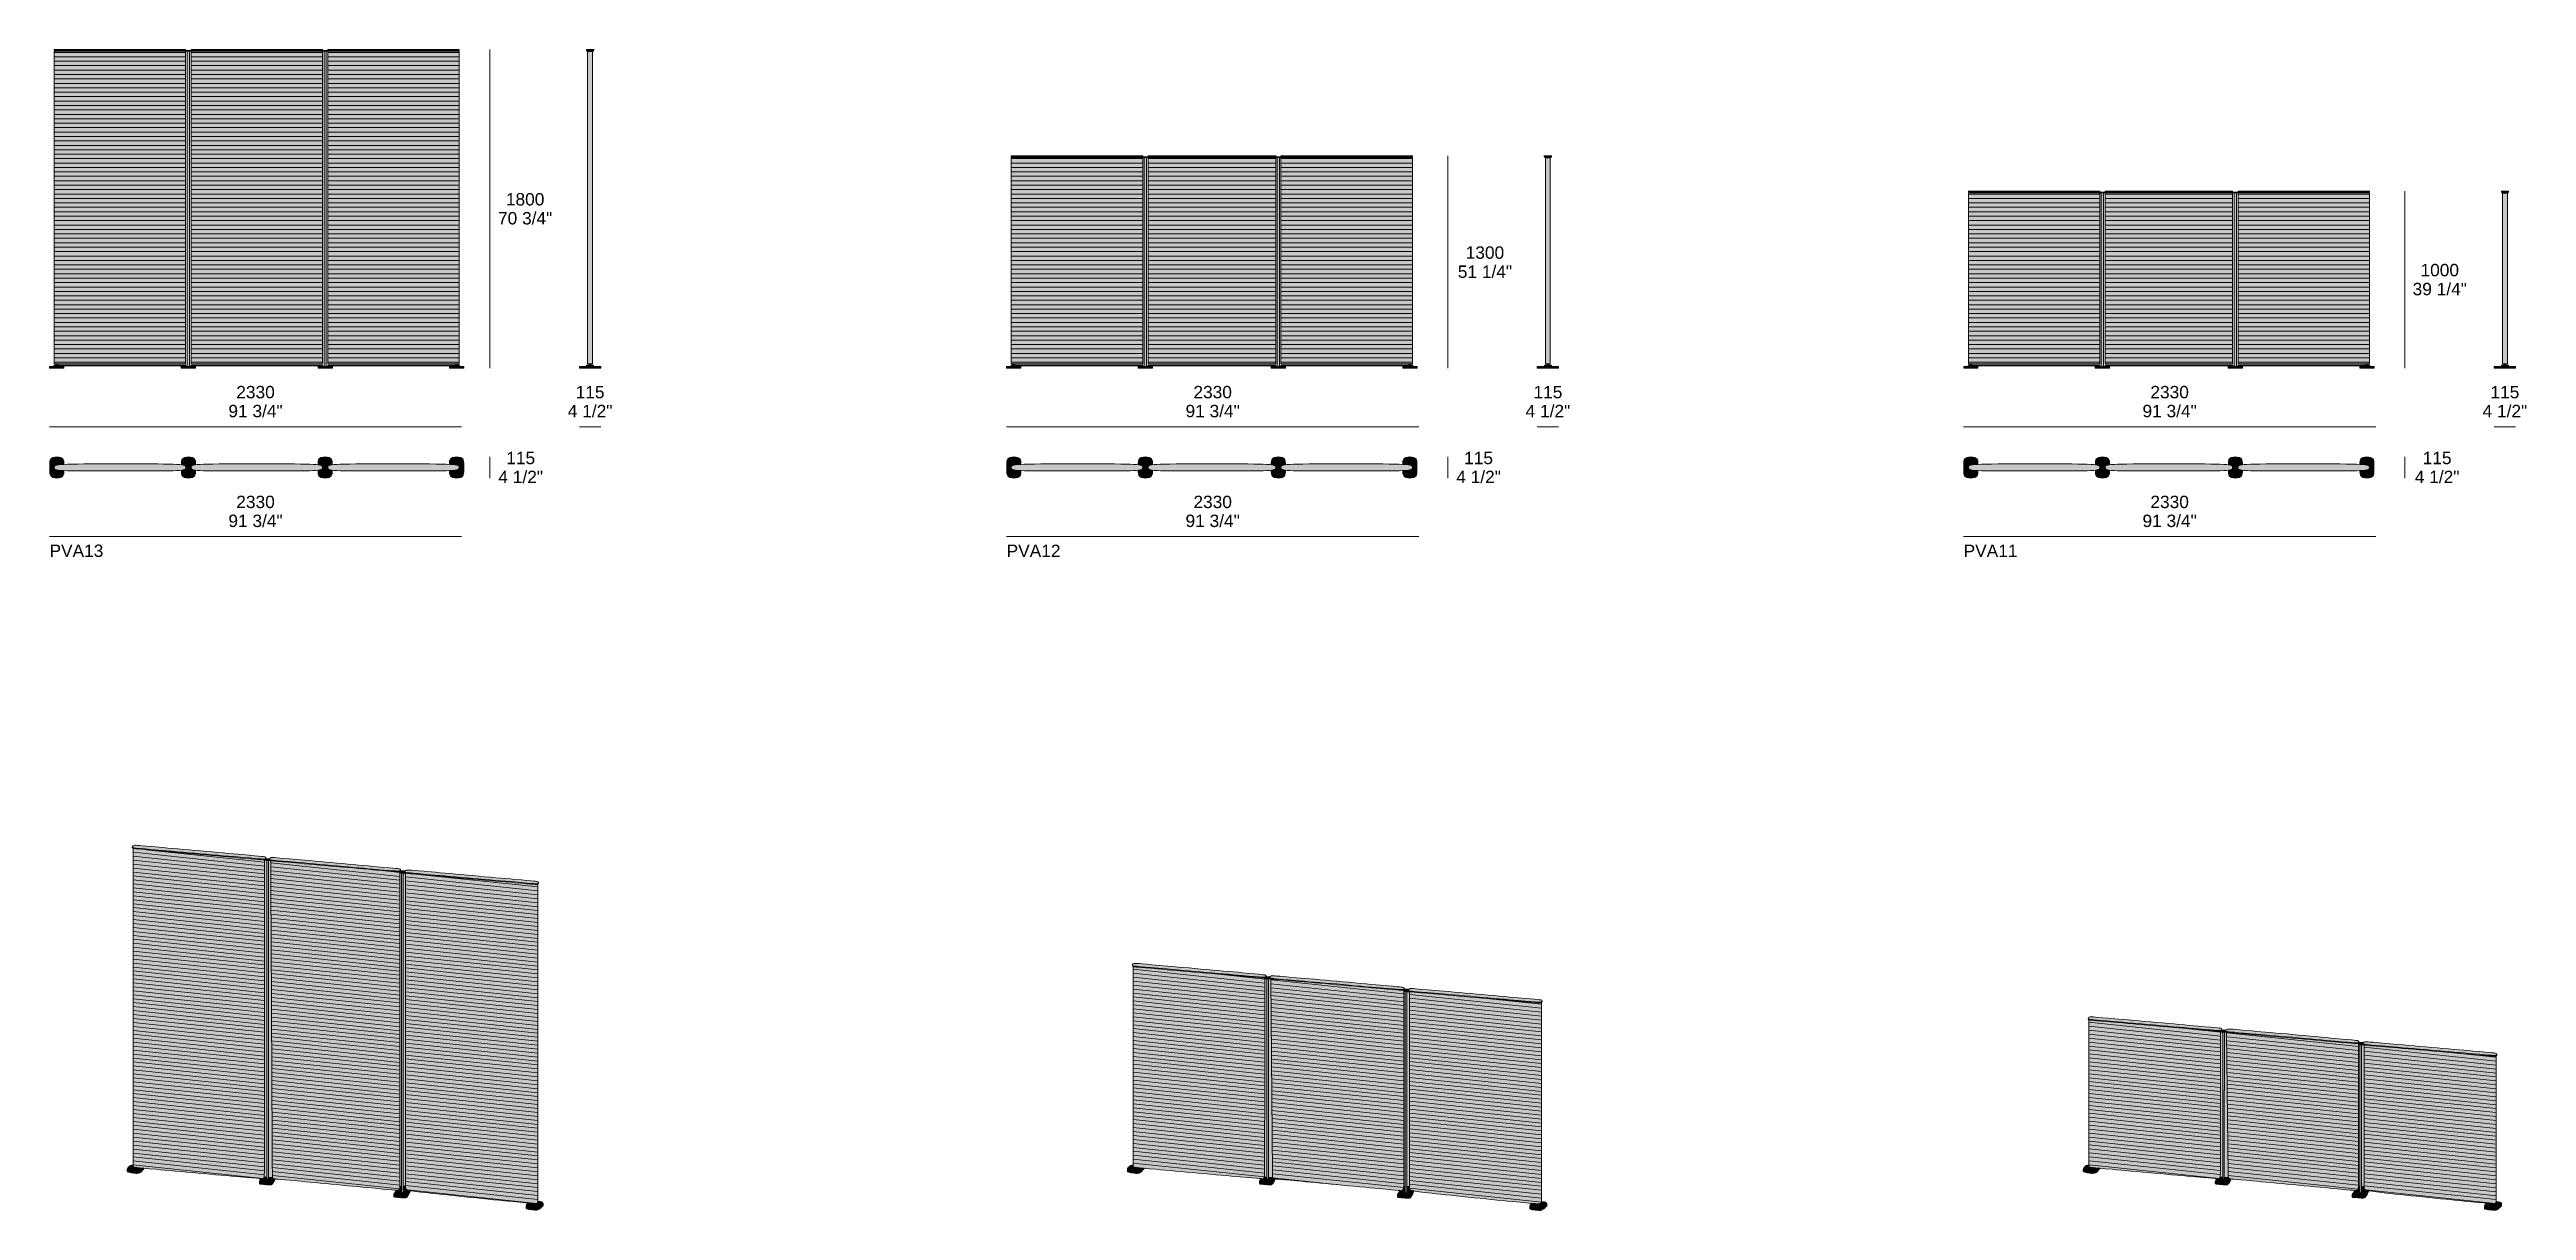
# Model space of a CAD drawing. Header units: millimetres. Extents: x -23380 to 52531, y -5628 to 1041.
# Drawn here: x -23380 to -9387, y -5515 to 1041 of the extents above; entities that cross this region are included whole.
import ezdxf

# ---------------------------------------------------------------- set-up
doc = ezdxf.new("R2010")
doc.units = ezdxf.units.MM
for name, color, linetype, lineweight in [('dimensions', 7, 'Continuous', 5), ('drawing', 7, 'Continuous', 5), ('hatch', 9, 'Continuous', 5), ('product codes', 7, 'Continuous', 5), ('ropes', 7, 'Continuous', 0)]:
    doc.layers.add(name, color=color, linetype=linetype, lineweight=lineweight)
doc.styles.add('Poliform mm', font='arial.ttf')
doc.styles.add('Poliform pollici', font='arial.ttf')
pattern_1 = [(0, (0, 0), (0, 25), [])]

msp = doc.modelspace()

# ---------------------------------------------------------------- texts
at = {"layer": 'dimensions', "char_height": 70, "attachment_point": 5}
for s, insert, width, style in [('1800', (-20693, 195), 543.26, 'Poliform mm'), ('70 3/4"', (-20693, 88), 731.2, 'Poliform pollici'), ('1300', (-15271, -106), 543.26, 'Poliform mm'), ('51 1/4"', (-15271, -214), 732.72, 'Poliform pollici'), ('39 1/4"', (-9877, -312), 732.72, 'Poliform pollici'), ('1000', (-9877, -205), 543.26, 'Poliform mm'), ('91 3/4"', (-22216, -1001), 732.72, 'Poliform pollici'), ('2330', (-22216, -894), 558.48, 'Poliform mm'), ('4 1/2"', (-20326, -1001), 630, 'Poliform pollici'), ('115', (-20326, -894), 436.74, 'Poliform mm'), ('91 3/4"', (-16809, -1001), 732.72, 'Poliform pollici'), ('2330', (-16809, -894), 558.48, 'Poliform mm'), ('4 1/2"', (-14915, -1001), 630, 'Poliform pollici'), ('115', (-14915, -894), 436.74, 'Poliform mm'), ('91 3/4"', (-11403, -1001), 732.72, 'Poliform pollici'), ('2330', (-11403, -894), 558.48, 'Poliform mm'), ('4 1/2"', (-9509, -1001), 630, 'Poliform pollici'), ('115', (-9509, -894), 436.74, 'Poliform mm'), ('115', (-20718, -1266), 436.74, 'Poliform mm'), ('115', (-15307, -1266), 436.74, 'Poliform mm'), ('115', (-9892, -1266), 436.74, 'Poliform mm'), ('4 1/2"', (-20718, -1373), 630, 'Poliform pollici'), ('4 1/2"', (-15307, -1373), 630, 'Poliform pollici'), ('4 1/2"', (-9892, -1373), 630, 'Poliform pollici'), ('2330', (-22216, -1514), 558.48, 'Poliform mm'), ('2330', (-16809, -1514), 558.48, 'Poliform mm'), ('2330', (-11403, -1514), 558.48, 'Poliform mm'), ('91 3/4"', (-22216, -1621), 732.72, 'Poliform pollici'), ('91 3/4"', (-16809, -1621), 732.72, 'Poliform pollici'), ('91 3/4"', (-11403, -1621), 732.72, 'Poliform pollici')]:
    msp.add_mtext(s, dxfattribs=dict(at, insert=insert, width=width, style=style))
at = {"layer": 'product codes', "char_height": 70, "attachment_point": 4, "style": 'Poliform pollici'}
for s, insert, width in [('PVA13', (-23380, -1790), 738.04), ('PVA12', (-17973, -1790), 736.52), ('PVA11', (-12567, -1790), 711.41)]:
    msp.add_mtext(s, dxfattribs=dict(at, insert=insert, width=width))

# ---------------------------------------------------------------- hatches: boundary and pattern name
at = {"layer": 'hatch'}
for points in [[(-22611, 1037), (-23353, 1037), (-23353, 1041), (-22611, 1041)], [(-23332, -734), (-23345, -734), (-23353, -734), (-23353, 1031), (-22611, 1031), (-22611, -734)], [(-23332, 1037), (-23332, 1031), (-23345, 1031), (-23345, 1037)], [(-22589, 1032), (-22602, 1032), (-22630, 1032), (-22630, 1036), (-22561, 1036), (-22561, 1032)], [(-22589, 1032), (-22589, -749), (-22602, -749), (-22602, 1032)], [(-22580, 1037), (-22580, 1041), (-22209, 1041), (-21838, 1041), (-21838, 1037), (-22209, 1037)], [(-22580, -734), (-22580, 1031), (-22209, 1031), (-21838, 1031), (-21838, -734), (-22209, -734)], [(-21816, 1032), (-21829, 1032), (-21857, 1032), (-21857, 1036), (-21788, 1036), (-21788, 1032)], [(-21829, -749), (-21829, 1032), (-21816, 1032), (-21816, -749)], [(-21065, 1037), (-21807, 1037), (-21807, 1041), (-21065, 1041)], [(-21073, -734), (-21086, -734), (-21807, -734), (-21807, 1031), (-21065, 1031), (-21065, -734)], [(-21086, 1031), (-21086, 1037), (-21073, 1037), (-21073, 1031)], [(-20346, 1036), (-20346, 1041), (-20305, 1041), (-20305, 1036)], [(-20307, 1036), (-20307, 1032), (-20344, 1032), (-20344, 1036)], [(-20333, 1030), (-20319, 1030), (-20312, 1030), (-20312, -734), (-20340, -734), (-20340, 1030)], [(-20319, 1032), (-20319, 1030), (-20333, 1030), (-20333, 1032)], [(-17947, 437), (-17947, 441), (-17204, 441), (-17204, 437)], [(-17947, -734), (-17947, 431), (-17204, 431), (-17204, -734)], [(-17926, 431), (-17939, 431), (-17939, 437), (-17926, 437)], [(-17183, 432), (-17196, 432), (-17224, 432), (-17224, 436), (-17155, 436), (-17155, 432)], [(-17196, -749), (-17196, 432), (-17183, 432), (-17183, -749)], [(-16814, 437), (-17174, 437), (-17174, 441), (-16814, 441), (-16453, 441), (-16453, 437)], [(-16814, -734), (-17174, -734), (-17174, 431), (-16814, 431), (-16453, 431), (-16453, -734)], [(-16431, 432), (-16444, 432), (-16472, 432), (-16472, 436), (-16404, 436), (-16404, 432)], [(-16444, -749), (-16444, 432), (-16431, 432), (-16431, -749)], [(-15680, 437), (-16423, 437), (-16423, 441), (-15680, 441)], [(-15680, -734), (-16423, -734), (-16423, 431), (-15680, 431)], [(-15688, 431), (-15701, 431), (-15701, 437), (-15688, 437)], [(-14936, 436), (-14936, 441), (-14895, 441), (-14895, 436)], [(-14897, 436), (-14897, 432), (-14933, 432), (-14933, 436)], [(-14909, -734), (-14922, -734), (-14929, -734), (-14929, 430), (-14922, 430), (-14909, 430), (-14902, 430), (-14902, -734)], [(-14909, 432), (-14909, 430), (-14922, 430), (-14922, 432)], [(-12540, 237), (-12540, 241), (-11798, 241), (-11798, 237)], [(-12540, -734), (-12540, 231), (-11798, 231), (-11798, -734)], [(-12520, 231), (-12533, 231), (-12533, 237), (-12520, 237)], [(-11777, 232), (-11790, 232), (-11817, 232), (-11817, 236), (-11749, 236), (-11749, 232)], [(-11790, -749), (-11790, 232), (-11777, 232), (-11777, -749)], [(-11407, 237), (-11768, 237), (-11768, 241), (-11407, 241), (-11047, 241), (-11047, 237)], [(-11407, -734), (-11768, -734), (-11768, 231), (-11407, 231), (-11047, 231), (-11047, -734)], [(-11025, 232), (-11038, 232), (-11066, 232), (-11066, 236), (-10997, 236), (-10997, 232)], [(-11038, -749), (-11038, 232), (-11025, 232), (-11025, -749)], [(-10274, 237), (-11016, 237), (-11016, 241), (-10274, 241)], [(-10274, -734), (-11016, -734), (-11016, 231), (-10274, 231)], [(-10282, 231), (-10294, 231), (-10294, 237), (-10282, 237)], [(-9529, 236), (-9529, 241), (-9489, 241), (-9489, 236)], [(-9491, 236), (-9491, 232), (-9527, 232), (-9527, 236)], [(-9503, -734), (-9516, -734), (-9523, -734), (-9523, 230), (-9516, 230), (-9503, 230), (-9495, 230), (-9495, -734)], [(-9503, 232), (-9503, 230), (-9516, 230), (-9516, 232)], [(-23345, -749), (-23332, -749), (-23298, -749), (-23298, -759), (-23379, -759), (-23379, -749)], [(-22610, -746), (-23355, -746), (-23355, -741), (-22610, -741)], [(-23332, -734), (-23332, -741), (-23345, -741), (-23345, -734)], [(-23345, -749), (-23345, -746), (-23332, -746), (-23332, -749)], [(-22555, -759), (-22636, -759), (-22636, -749), (-22555, -749)], [(-22581, -746), (-22581, -741), (-22209, -741), (-21837, -741), (-21837, -746), (-22209, -746)], [(-21782, -759), (-21863, -759), (-21863, -749), (-21782, -749)], [(-21064, -746), (-21808, -746), (-21808, -741), (-21064, -741)], [(-21086, -749), (-21073, -749), (-21039, -749), (-21039, -759), (-21120, -759), (-21120, -749)], [(-21086, -741), (-21086, -734), (-21073, -734), (-21073, -741)], [(-21073, -746), (-21073, -749), (-21086, -749), (-21086, -746)], [(-20386, -759), (-20386, -749), (-20266, -749), (-20266, -759)], [(-20346, -745), (-20346, -741), (-20306, -741), (-20306, -745)], [(-20319, -741), (-20333, -741), (-20333, -734), (-20319, -734)], [(-20333, -745), (-20319, -745), (-20319, -749), (-20333, -749)], [(-17939, -749), (-17926, -749), (-17892, -749), (-17892, -759), (-17973, -759), (-17973, -749)], [(-17948, -746), (-17948, -741), (-17203, -741), (-17203, -746)], [(-17926, -734), (-17926, -741), (-17939, -741), (-17939, -734)], [(-17926, -746), (-17926, -749), (-17939, -749), (-17939, -746)], [(-17229, -759), (-17229, -749), (-17149, -749), (-17149, -759)], [(-16814, -746), (-17175, -746), (-17175, -741), (-16814, -741), (-16452, -741), (-16452, -746)], [(-16398, -759), (-16478, -759), (-16478, -749), (-16398, -749)], [(-15679, -746), (-16424, -746), (-16424, -741), (-15679, -741)], [(-15701, -749), (-15688, -749), (-15654, -749), (-15654, -759), (-15735, -759), (-15735, -749)], [(-15701, -741), (-15701, -734), (-15688, -734), (-15688, -741)], [(-15688, -746), (-15688, -749), (-15701, -749), (-15701, -746)], [(-14975, -759), (-14975, -749), (-14855, -749), (-14855, -759)], [(-14935, -745), (-14935, -741), (-14895, -741), (-14895, -745)], [(-14909, -741), (-14922, -741), (-14922, -734), (-14909, -734)], [(-14922, -745), (-14909, -745), (-14909, -749), (-14922, -749)], [(-12533, -749), (-12520, -749), (-12486, -749), (-12486, -759), (-12566, -759), (-12566, -749)], [(-12542, -746), (-12542, -741), (-11797, -741), (-11797, -746)], [(-12520, -734), (-12520, -741), (-12533, -741), (-12533, -734)], [(-12520, -746), (-12520, -749), (-12533, -749), (-12533, -746)], [(-11823, -759), (-11823, -749), (-11742, -749), (-11742, -759)], [(-11407, -746), (-11768, -746), (-11768, -741), (-11407, -741), (-11046, -741), (-11046, -746)], [(-10991, -759), (-11072, -759), (-11072, -749), (-10991, -749)], [(-10272, -746), (-11017, -746), (-11017, -741), (-10272, -741)], [(-10294, -749), (-10282, -749), (-10248, -749), (-10248, -759), (-10329, -759), (-10329, -749)], [(-10294, -741), (-10294, -734), (-10282, -734), (-10282, -741)], [(-10282, -746), (-10282, -749), (-10294, -749), (-10294, -746)], [(-9569, -759), (-9569, -749), (-9449, -749), (-9449, -759)], [(-9529, -745), (-9529, -741), (-9489, -741), (-9489, -745)], [(-9503, -741), (-9516, -741), (-9516, -734), (-9503, -734)], [(-9516, -745), (-9503, -745), (-9503, -749), (-9516, -749)], [(-23338, -1259), (-23335, -1259), (-23333, -1259), (-23331, -1259), (-23330, -1259), (-23328, -1259), (-23327, -1259), (-23325, -1260), (-23324, -1260), (-23322, -1260), (-23321, -1260), (-23320, -1261), (-23319, -1261), (-23318, -1261), (-23316, -1262), (-23315, -1262), (-23314, -1263), (-23313, -1263), (-23312, -1263), (-23312, -1264), (-23311, -1264), (-23311, -1264), (-23311, -1264), (-23310, -1265), (-23310, -1265), (-23309, -1265), (-23309, -1265), (-23309, -1266), (-23308, -1266), (-23308, -1266), (-23308, -1267), (-23307, -1267), (-23307, -1267), (-23307, -1267), (-23306, -1268), (-23306, -1268), (-23306, -1268), (-23305, -1269), (-23305, -1269), (-23305, -1269), (-23305, -1270), (-23304, -1270), (-23304, -1270), (-23304, -1271), (-23304, -1271), (-23303, -1271), (-23303, -1272), (-23303, -1272), (-23303, -1272), (-23302, -1273), (-23302, -1273), (-23302, -1273), (-23302, -1274), (-23302, -1274), (-23301, -1275), (-23301, -1276), (-23301, -1277), (-23300, -1277), (-23300, -1278), (-23300, -1279), (-23300, -1280), (-23300, -1280), (-23299, -1281), (-23299, -1282), (-23299, -1283), (-23299, -1284), (-23299, -1286), (-23299, -1288), (-23299, -1289), (-23299, -1292), (-23299, -1301), (-23315, -1302), (-23322, -1303), (-23328, -1304), (-23331, -1304), (-23333, -1305), (-23336, -1305), (-23338, -1305), (-23340, -1306), (-23341, -1306), (-23342, -1306), (-23342, -1307), (-23343, -1307), (-23344, -1307), (-23345, -1307), (-23345, -1308), (-23346, -1308), (-23346, -1308), (-23347, -1308), (-23347, -1309), (-23348, -1309), (-23348, -1309), (-23348, -1309), (-23348, -1309), (-23349, -1309), (-23349, -1310), (-23349, -1310), (-23349, -1310), (-23349, -1310), (-23350, -1310), (-23350, -1310), (-23350, -1311), (-23350, -1311), (-23350, -1311), (-23350, -1311), (-23351, -1311), (-23351, -1311), (-23351, -1312), (-23351, -1312), (-23351, -1312), (-23351, -1312), (-23351, -1312), (-23351, -1312), (-23352, -1313), (-23352, -1313), (-23352, -1313), (-23352, -1313), (-23352, -1313), (-23352, -1314), (-23352, -1314), (-23352, -1314), (-23352, -1314), (-23352, -1314), (-23352, -1315), (-23352, -1315), (-23352, -1315), (-23352, -1315), (-23352, -1315), (-23353, -1316), (-23353, -1316), (-23353, -1317), (-23353, -1317), (-23353, -1317), (-23353, -1318), (-23353, -1319), (-23353, -1320), (-23353, -1320), (-23353, -1321), (-23353, -1321), (-23353, -1322), (-23353, -1322), (-23352, -1322), (-23352, -1323), (-23352, -1323), (-23352, -1323), (-23352, -1323), (-23352, -1323), (-23352, -1324), (-23352, -1324), (-23352, -1324), (-23352, -1324), (-23352, -1324), (-23352, -1325), (-23352, -1325), (-23352, -1325), (-23352, -1325), (-23351, -1325), (-23351, -1325), (-23351, -1326), (-23351, -1326), (-23351, -1326), (-23351, -1326), (-23351, -1326), (-23351, -1326), (-23350, -1327), (-23350, -1327), (-23350, -1327), (-23350, -1327), (-23350, -1327), (-23350, -1327), (-23349, -1328), (-23349, -1328), (-23349, -1328), (-23349, -1328), (-23349, -1328), (-23348, -1328), (-23348, -1329), (-23348, -1329), (-23348, -1329), (-23347, -1329), (-23347, -1329), (-23346, -1330), (-23346, -1330), (-23345, -1330), (-23345, -1330), (-23344, -1331), (-23343, -1331), (-23342, -1331), (-23342, -1331), (-23341, -1332), (-23340, -1332), (-23338, -1332), (-23336, -1333), (-23333, -1333), (-23331, -1334), (-23328, -1334), (-23322, -1335), (-23315, -1335), (-23299, -1336), (-23299, -1343), (-23299, -1346), (-23299, -1349), (-23299, -1350), (-23299, -1352), (-23299, -1354), (-23299, -1354), (-23299, -1355), (-23299, -1356), (-23299, -1357), (-23300, -1358), (-23300, -1358), (-23300, -1359), (-23300, -1360), (-23300, -1361), (-23301, -1361), (-23301, -1362), (-23301, -1363), (-23302, -1363), (-23302, -1364), (-23302, -1365), (-23302, -1365), (-23302, -1365), (-23303, -1366), (-23303, -1366), (-23303, -1366), (-23303, -1367), (-23304, -1367), (-23304, -1367), (-23304, -1368), (-23304, -1368), (-23305, -1368), (-23305, -1368), (-23305, -1369), (-23305, -1369), (-23306, -1369), (-23306, -1370), (-23306, -1370), (-23307, -1370), (-23307, -1371), (-23307, -1371), (-23308, -1371), (-23308, -1371), (-23308, -1372), (-23309, -1372), (-23309, -1372), (-23309, -1373), (-23310, -1373), (-23310, -1373), (-23311, -1373), (-23311, -1373), (-23311, -1374), (-23312, -1374), (-23313, -1375), (-23314, -1375), (-23315, -1375), (-23316, -1376), (-23318, -1376), (-23319, -1377), (-23320, -1377), (-23321, -1377), (-23322, -1377), (-23324, -1378), (-23325, -1378), (-23327, -1378), (-23328, -1378), (-23330, -1378), (-23331, -1379), (-23333, -1379), (-23335, -1379), (-23338, -1379), (-23342, -1379), (-23344, -1379), (-23345, -1379), (-23347, -1378), (-23349, -1378), (-23350, -1378), (-23351, -1378), (-23353, -1378), (-23354, -1377), (-23356, -1377), (-23357, -1377), (-23358, -1377), (-23359, -1376), (-23360, -1376), (-23361, -1375), (-23362, -1375), (-23363, -1375), (-23364, -1374), (-23365, -1374), (-23366, -1373), (-23366, -1373), (-23366, -1373), (-23367, -1373), (-23367, -1373), (-23368, -1372), (-23368, -1372), (-23368, -1372), (-23369, -1371), (-23369, -1371), (-23369, -1371), (-23370, -1371), (-23370, -1370), (-23370, -1370), (-23371, -1370), (-23371, -1369), (-23371, -1369), (-23372, -1369), (-23372, -1368), (-23372, -1368), (-23372, -1368), (-23373, -1368), (-23373, -1367), (-23373, -1367), (-23373, -1367), (-23374, -1366), (-23374, -1366), (-23374, -1366), (-23374, -1365), (-23374, -1365), (-23375, -1365), (-23375, -1364), (-23375, -1363), (-23375, -1363), (-23376, -1362), (-23376, -1361), (-23376, -1361), (-23377, -1360), (-23377, -1359), (-23377, -1358), (-23377, -1358), (-23377, -1357), (-23377, -1356), (-23377, -1355), (-23378, -1354), (-23378, -1354), (-23378, -1352), (-23378, -1350), (-23378, -1349), (-23378, -1346), (-23378, -1292), (-23378, -1289), (-23378, -1288), (-23378, -1286), (-23378, -1284), (-23377, -1283), (-23377, -1282), (-23377, -1281), (-23377, -1280), (-23377, -1280), (-23377, -1279), (-23377, -1278), (-23376, -1277), (-23376, -1277), (-23376, -1276), (-23375, -1275), (-23375, -1274), (-23375, -1274), (-23375, -1273), (-23374, -1273), (-23374, -1273), (-23374, -1272), (-23374, -1272), (-23374, -1272), (-23373, -1271), (-23373, -1271), (-23373, -1271), (-23373, -1270), (-23372, -1270), (-23372, -1270), (-23372, -1269), (-23372, -1269), (-23371, -1269), (-23371, -1268), (-23371, -1268), (-23370, -1268), (-23370, -1267), (-23370, -1267), (-23369, -1267), (-23369, -1267), (-23369, -1266), (-23368, -1266), (-23368, -1266), (-23368, -1265), (-23367, -1265), (-23367, -1265), (-23366, -1265), (-23366, -1264), (-23366, -1264), (-23365, -1264), (-23365, -1264), (-23364, -1263), (-23363, -1263), (-23362, -1263), (-23361, -1262), (-23360, -1262), (-23359, -1261), (-23358, -1261), (-23357, -1261), (-23356, -1260), (-23354, -1260), (-23353, -1260), (-23351, -1260), (-23350, -1259), (-23349, -1259), (-23347, -1259), (-23345, -1259), (-23344, -1259), (-23342, -1259)], [(-22555, -1334), (-22555, -1346), (-22555, -1349), (-22556, -1350), (-22556, -1352), (-22556, -1354), (-22556, -1354), (-22556, -1355), (-22556, -1356), (-22556, -1357), (-22556, -1358), (-22557, -1358), (-22557, -1359), (-22557, -1360), (-22557, -1361), (-22557, -1361), (-22558, -1362), (-22558, -1363), (-22558, -1363), (-22559, -1364), (-22559, -1365), (-22559, -1365), (-22559, -1365), (-22559, -1366), (-22560, -1366), (-22560, -1366), (-22560, -1367), (-22560, -1367), (-22561, -1367), (-22561, -1368), (-22561, -1368), (-22561, -1368), (-22562, -1368), (-22562, -1369), (-22562, -1369), (-22562, -1369), (-22563, -1370), (-22563, -1370), (-22563, -1370), (-22564, -1371), (-22564, -1371), (-22564, -1371), (-22565, -1371), (-22565, -1372), (-22565, -1372), (-22566, -1372), (-22566, -1373), (-22567, -1373), (-22567, -1373), (-22567, -1373), (-22568, -1373), (-22568, -1374), (-22569, -1374), (-22570, -1375), (-22571, -1375), (-22572, -1375), (-22573, -1376), (-22574, -1376), (-22576, -1377), (-22577, -1377), (-22578, -1377), (-22579, -1377), (-22581, -1378), (-22582, -1378), (-22583, -1378), (-22585, -1378), (-22587, -1378), (-22588, -1379), (-22590, -1379), (-22592, -1379), (-22595, -1379), (-22599, -1379), (-22600, -1379), (-22602, -1379), (-22604, -1378), (-22605, -1378), (-22607, -1378), (-22608, -1378), (-22610, -1378), (-22611, -1377), (-22612, -1377), (-22614, -1377), (-22615, -1377), (-22616, -1376), (-22617, -1376), (-22618, -1375), (-22619, -1375), (-22620, -1375), (-22621, -1374), (-22622, -1374), (-22622, -1373), (-22623, -1373), (-22623, -1373), (-22624, -1373), (-22624, -1373), (-22624, -1372), (-22625, -1372), (-22625, -1372), (-22626, -1371), (-22626, -1371), (-22626, -1371), (-22627, -1371), (-22627, -1370), (-22627, -1370), (-22628, -1370), (-22628, -1369), (-22628, -1369), (-22628, -1369), (-22629, -1368), (-22629, -1368), (-22629, -1368), (-22629, -1368), (-22630, -1367), (-22630, -1367), (-22630, -1367), (-22630, -1366), (-22631, -1366), (-22631, -1366), (-22631, -1365), (-22631, -1365), (-22631, -1365), (-22632, -1364), (-22632, -1363), (-22632, -1363), (-22633, -1362), (-22633, -1361), (-22633, -1361), (-22633, -1360), (-22634, -1359), (-22634, -1358), (-22634, -1358), (-22634, -1357), (-22634, -1356), (-22634, -1355), (-22634, -1354), (-22635, -1354), (-22635, -1352), (-22635, -1350), (-22635, -1349), (-22635, -1346), (-22635, -1334), (-22631, -1334), (-22627, -1333), (-22626, -1333), (-22624, -1332), (-22623, -1332), (-22622, -1332), (-22620, -1331), (-22619, -1331), (-22619, -1331), (-22618, -1330), (-22618, -1330), (-22617, -1330), (-22617, -1330), (-22616, -1330), (-22616, -1329), (-22616, -1329), (-22615, -1329), (-22615, -1329), (-22614, -1329), (-22614, -1328), (-22614, -1328), (-22614, -1328), (-22613, -1328), (-22613, -1328), (-22613, -1327), (-22613, -1327), (-22613, -1327), (-22613, -1327), (-22613, -1327), (-22612, -1327), (-22612, -1327), (-22612, -1327), (-22612, -1326), (-22612, -1326), (-22612, -1326), (-22612, -1326), (-22612, -1326), (-22612, -1326), (-22612, -1326), (-22612, -1325), (-22611, -1325), (-22611, -1325), (-22611, -1325), (-22611, -1325), (-22611, -1325), (-22611, -1325), (-22611, -1325), (-22611, -1324), (-22611, -1324), (-22611, -1324), (-22611, -1323), (-22611, -1323), (-22611, -1323), (-22610, -1323), (-22610, -1322), (-22610, -1322), (-22610, -1322), (-22610, -1321), (-22610, -1321), (-22610, -1320), (-22610, -1320), (-22610, -1319), (-22610, -1318), (-22610, -1317), (-22610, -1317), (-22610, -1316), (-22610, -1316), (-22610, -1316), (-22610, -1315), (-22610, -1315), (-22611, -1315), (-22611, -1315), (-22611, -1314), (-22611, -1314), (-22611, -1314), (-22611, -1313), (-22611, -1313), (-22611, -1313), (-22611, -1313), (-22611, -1313), (-22611, -1313), (-22611, -1312), (-22611, -1312), (-22612, -1312), (-22612, -1312), (-22612, -1312), (-22612, -1312), (-22612, -1312), (-22612, -1312), (-22612, -1311), (-22612, -1311), (-22612, -1311), (-22612, -1311), (-22612, -1311), (-22613, -1311), (-22613, -1311), (-22613, -1311), (-22613, -1310), (-22613, -1310), (-22613, -1310), (-22613, -1310), (-22614, -1310), (-22614, -1310), (-22614, -1309), (-22614, -1309), (-22615, -1309), (-22615, -1309), (-22616, -1309), (-22616, -1308), (-22616, -1308), (-22617, -1308), (-22617, -1308), (-22618, -1307), (-22618, -1307), (-22619, -1307), (-22619, -1307), (-22620, -1306), (-22622, -1306), (-22623, -1306), (-22624, -1305), (-22626, -1305), (-22627, -1305), (-22631, -1304), (-22635, -1304), (-22635, -1296), (-22635, -1292), (-22635, -1289), (-22635, -1288), (-22635, -1286), (-22635, -1284), (-22634, -1283), (-22634, -1282), (-22634, -1281), (-22634, -1280), (-22634, -1280), (-22634, -1279), (-22633, -1278), (-22633, -1277), (-22633, -1277), (-22633, -1276), (-22632, -1275), (-22632, -1274), (-22632, -1274), (-22631, -1273), (-22631, -1273), (-22631, -1273), (-22631, -1272), (-22631, -1272), (-22630, -1272), (-22630, -1271), (-22630, -1271), (-22630, -1271), (-22629, -1270), (-22629, -1270), (-22629, -1270), (-22629, -1269), (-22628, -1269), (-22628, -1269), (-22628, -1268), (-22628, -1268), (-22627, -1268), (-22627, -1267), (-22627, -1267), (-22626, -1267), (-22626, -1267), (-22626, -1266), (-22625, -1266), (-22625, -1266), (-22624, -1265), (-22624, -1265), (-22624, -1265), (-22623, -1265), (-22623, -1264), (-22622, -1264), (-22622, -1264), (-22622, -1264), (-22621, -1263), (-22620, -1263), (-22619, -1263), (-22618, -1262), (-22617, -1262), (-22616, -1261), (-22615, -1261), (-22614, -1261), (-22612, -1260), (-22611, -1260), (-22610, -1260), (-22608, -1260), (-22607, -1259), (-22605, -1259), (-22604, -1259), (-22602, -1259), (-22600, -1259), (-22599, -1259), (-22595, -1259), (-22592, -1259), (-22590, -1259), (-22588, -1259), (-22587, -1259), (-22585, -1259), (-22583, -1259), (-22582, -1260), (-22581, -1260), (-22579, -1260), (-22578, -1260), (-22577, -1261), (-22576, -1261), (-22574, -1261), (-22573, -1262), (-22572, -1262), (-22571, -1263), (-22570, -1263), (-22569, -1263), (-22569, -1264), (-22568, -1264), (-22568, -1264), (-22567, -1264), (-22567, -1265), (-22567, -1265), (-22566, -1265), (-22566, -1265), (-22565, -1266), (-22565, -1266), (-22565, -1266), (-22564, -1267), (-22564, -1267), (-22564, -1267), (-22563, -1267), (-22563, -1268), (-22563, -1268), (-22562, -1268), (-22562, -1269), (-22562, -1269), (-22562, -1269), (-22561, -1270), (-22561, -1270), (-22561, -1270), (-22561, -1271), (-22560, -1271), (-22560, -1271), (-22560, -1272), (-22560, -1272), (-22559, -1272), (-22559, -1273), (-22559, -1273), (-22559, -1273), (-22559, -1274), (-22558, -1274), (-22558, -1275), (-22558, -1276), (-22557, -1277), (-22557, -1277), (-22557, -1278), (-22557, -1279), (-22557, -1280), (-22556, -1280), (-22556, -1281), (-22556, -1282), (-22556, -1283), (-22556, -1284), (-22556, -1286), (-22556, -1288), (-22555, -1289), (-22555, -1292), (-22555, -1304), (-22559, -1304), (-22563, -1305), (-22565, -1305), (-22566, -1305), (-22567, -1306), (-22569, -1306), (-22570, -1306), (-22571, -1307), (-22572, -1307), (-22572, -1307), (-22573, -1307), (-22573, -1308), (-22574, -1308), (-22574, -1308), (-22574, -1308), (-22575, -1309), (-22575, -1309), (-22576, -1309), (-22576, -1309), (-22576, -1309), (-22576, -1310), (-22577, -1310), (-22577, -1310), (-22577, -1310), (-22577, -1310), (-22577, -1310), (-22577, -1311), (-22578, -1311), (-22578, -1311), (-22578, -1311), (-22578, -1311), (-22578, -1311), (-22578, -1311), (-22578, -1311), (-22578, -1312), (-22578, -1312), (-22579, -1312), (-22579, -1312), (-22579, -1312), (-22579, -1312), (-22579, -1312), (-22579, -1312), (-22579, -1313), (-22579, -1313), (-22579, -1313), (-22579, -1313), (-22579, -1313), (-22579, -1313), (-22579, -1314), (-22580, -1314), (-22580, -1314), (-22580, -1315), (-22580, -1315), (-22580, -1315), (-22580, -1315), (-22580, -1316), (-22580, -1316), (-22580, -1316), (-22580, -1317), (-22580, -1317), (-22580, -1318), (-22580, -1319), (-22580, -1320), (-22580, -1320), (-22580, -1321), (-22580, -1321), (-22580, -1322), (-22580, -1322), (-22580, -1322), (-22580, -1323), (-22580, -1323), (-22580, -1323), (-22580, -1323), (-22580, -1324), (-22579, -1324), (-22579, -1324), (-22579, -1325), (-22579, -1325), (-22579, -1325), (-22579, -1325), (-22579, -1325), (-22579, -1325), (-22579, -1325), (-22579, -1325), (-22579, -1326), (-22579, -1326), (-22579, -1326), (-22578, -1326), (-22578, -1326), (-22578, -1326), (-22578, -1326), (-22578, -1327), (-22578, -1327), (-22578, -1327), (-22578, -1327), (-22578, -1327), (-22577, -1327), (-22577, -1327), (-22577, -1327), (-22577, -1328), (-22577, -1328), (-22577, -1328), (-22576, -1328), (-22576, -1328), (-22576, -1329), (-22576, -1329), (-22575, -1329), (-22575, -1329), (-22574, -1329), (-22574, -1330), (-22574, -1330), (-22573, -1330), (-22573, -1330), (-22572, -1330), (-22572, -1331), (-22571, -1331), (-22570, -1331), (-22569, -1332), (-22567, -1332), (-22566, -1332), (-22565, -1333), (-22563, -1333), (-22559, -1334)], [(-21823, -1379), (-21827, -1379), (-21828, -1379), (-21830, -1379), (-21832, -1378), (-21833, -1378), (-21835, -1378), (-21836, -1378), (-21838, -1378), (-21839, -1377), (-21840, -1377), (-21841, -1377), (-21843, -1377), (-21844, -1376), (-21845, -1376), (-21846, -1375), (-21847, -1375), (-21848, -1375), (-21849, -1374), (-21850, -1374), (-21850, -1373), (-21851, -1373), (-21851, -1373), (-21852, -1373), (-21852, -1373), (-21852, -1372), (-21853, -1372), (-21853, -1372), (-21853, -1371), (-21854, -1371), (-21854, -1371), (-21854, -1371), (-21855, -1370), (-21855, -1370), (-21855, -1370), (-21856, -1369), (-21856, -1369), (-21856, -1369), (-21857, -1368), (-21857, -1368), (-21857, -1368), (-21857, -1368), (-21858, -1367), (-21858, -1367), (-21858, -1367), (-21858, -1366), (-21858, -1366), (-21859, -1366), (-21859, -1365), (-21859, -1365), (-21859, -1365), (-21859, -1364), (-21860, -1363), (-21860, -1363), (-21860, -1362), (-21861, -1361), (-21861, -1361), (-21861, -1360), (-21861, -1359), (-21862, -1358), (-21862, -1358), (-21862, -1357), (-21862, -1356), (-21862, -1355), (-21862, -1354), (-21862, -1354), (-21863, -1352), (-21863, -1350), (-21863, -1349), (-21863, -1346), (-21863, -1334), (-21859, -1334), (-21855, -1333), (-21854, -1333), (-21852, -1332), (-21851, -1332), (-21849, -1332), (-21848, -1331), (-21847, -1331), (-21847, -1331), (-21846, -1330), (-21846, -1330), (-21845, -1330), (-21845, -1330), (-21844, -1330), (-21844, -1329), (-21843, -1329), (-21843, -1329), (-21843, -1329), (-21842, -1329), (-21842, -1328), (-21842, -1328), (-21841, -1328), (-21841, -1328), (-21841, -1328), (-21841, -1327), (-21841, -1327), (-21841, -1327), (-21841, -1327), (-21840, -1327), (-21840, -1327), (-21840, -1327), (-21840, -1327), (-21840, -1326), (-21840, -1326), (-21840, -1326), (-21840, -1326), (-21840, -1326), (-21840, -1326), (-21839, -1326), (-21839, -1325), (-21839, -1325), (-21839, -1325), (-21839, -1325), (-21839, -1325), (-21839, -1325), (-21839, -1325), (-21839, -1325), (-21839, -1324), (-21839, -1324), (-21839, -1324), (-21839, -1323), (-21838, -1323), (-21838, -1323), (-21838, -1323), (-21838, -1322), (-21838, -1322), (-21838, -1322), (-21838, -1321), (-21838, -1321), (-21838, -1320), (-21838, -1320), (-21838, -1319), (-21838, -1318), (-21838, -1317), (-21838, -1317), (-21838, -1316), (-21838, -1316), (-21838, -1316), (-21838, -1315), (-21838, -1315), (-21838, -1315), (-21838, -1315), (-21839, -1314), (-21839, -1314), (-21839, -1314), (-21839, -1313), (-21839, -1313), (-21839, -1313), (-21839, -1313), (-21839, -1313), (-21839, -1313), (-21839, -1312), (-21839, -1312), (-21839, -1312), (-21839, -1312), (-21840, -1312), (-21840, -1312), (-21840, -1312), (-21840, -1312), (-21840, -1311), (-21840, -1311), (-21840, -1311), (-21840, -1311), (-21840, -1311), (-21840, -1311), (-21841, -1311), (-21841, -1311), (-21841, -1310), (-21841, -1310), (-21841, -1310), (-21841, -1310), (-21841, -1310), (-21842, -1310), (-21842, -1309), (-21842, -1309), (-21843, -1309), (-21843, -1309), (-21843, -1309), (-21844, -1308), (-21844, -1308), (-21845, -1308), (-21845, -1308), (-21846, -1307), (-21846, -1307), (-21847, -1307), (-21847, -1307), (-21848, -1306), (-21849, -1306), (-21851, -1306), (-21852, -1305), (-21854, -1305), (-21855, -1305), (-21859, -1304), (-21863, -1304), (-21863, -1296), (-21863, -1292), (-21863, -1289), (-21863, -1288), (-21863, -1286), (-21862, -1284), (-21862, -1283), (-21862, -1282), (-21862, -1281), (-21862, -1280), (-21862, -1280), (-21861, -1279), (-21861, -1278), (-21861, -1277), (-21861, -1277), (-21860, -1276), (-21860, -1275), (-21860, -1274), (-21859, -1274), (-21859, -1273), (-21859, -1273), (-21859, -1273), (-21859, -1272), (-21858, -1272), (-21858, -1272), (-21858, -1271), (-21858, -1271), (-21858, -1271), (-21857, -1270), (-21857, -1270), (-21857, -1270), (-21857, -1269), (-21856, -1269), (-21856, -1269), (-21856, -1268), (-21855, -1268), (-21855, -1268), (-21855, -1267), (-21854, -1267), (-21854, -1267), (-21854, -1267), (-21853, -1266), (-21853, -1266), (-21853, -1266), (-21852, -1265), (-21852, -1265), (-21852, -1265), (-21851, -1265), (-21851, -1264), (-21850, -1264), (-21850, -1264), (-21849, -1264), (-21849, -1263), (-21848, -1263), (-21847, -1263), (-21846, -1262), (-21845, -1262), (-21844, -1261), (-21843, -1261), (-21841, -1261), (-21840, -1260), (-21839, -1260), (-21838, -1260), (-21836, -1260), (-21835, -1259), (-21833, -1259), (-21832, -1259), (-21830, -1259), (-21828, -1259), (-21827, -1259), (-21823, -1259), (-21819, -1259), (-21818, -1259), (-21816, -1259), (-21814, -1259), (-21813, -1259), (-21811, -1259), (-21810, -1260), (-21808, -1260), (-21807, -1260), (-21806, -1260), (-21805, -1261), (-21803, -1261), (-21802, -1261), (-21801, -1262), (-21800, -1262), (-21799, -1263), (-21798, -1263), (-21797, -1263), (-21797, -1264), (-21796, -1264), (-21796, -1264), (-21795, -1264), (-21795, -1265), (-21794, -1265), (-21794, -1265), (-21794, -1265), (-21793, -1266), (-21793, -1266), (-21793, -1266), (-21792, -1267), (-21792, -1267), (-21792, -1267), (-21791, -1267), (-21791, -1268), (-21791, -1268), (-21790, -1268), (-21790, -1269), (-21790, -1269), (-21789, -1269), (-21789, -1270), (-21789, -1270), (-21789, -1270), (-21788, -1271), (-21788, -1271), (-21788, -1271), (-21788, -1272), (-21788, -1272), (-21787, -1272), (-21787, -1273), (-21787, -1273), (-21787, -1273), (-21787, -1274), (-21786, -1274), (-21786, -1275), (-21786, -1276), (-21785, -1277), (-21785, -1277), (-21785, -1278), (-21785, -1279), (-21784, -1280), (-21784, -1280), (-21784, -1281), (-21784, -1282), (-21784, -1283), (-21784, -1284), (-21783, -1286), (-21783, -1288), (-21783, -1289), (-21783, -1292), (-21783, -1304), (-21787, -1304), (-21791, -1305), (-21792, -1305), (-21794, -1305), (-21795, -1306), (-21797, -1306), (-21798, -1306), (-21799, -1307), (-21799, -1307), (-21800, -1307), (-21800, -1307), (-21801, -1308), (-21801, -1308), (-21802, -1308), (-21802, -1308), (-21803, -1309), (-21803, -1309), (-21803, -1309), (-21804, -1309), (-21804, -1309), (-21804, -1310), (-21805, -1310), (-21805, -1310), (-21805, -1310), (-21805, -1310), (-21805, -1310), (-21805, -1311), (-21805, -1311), (-21806, -1311), (-21806, -1311), (-21806, -1311), (-21806, -1311), (-21806, -1311), (-21806, -1311), (-21806, -1312), (-21806, -1312), (-21806, -1312), (-21806, -1312), (-21807, -1312), (-21807, -1312), (-21807, -1312), (-21807, -1312), (-21807, -1313), (-21807, -1313), (-21807, -1313), (-21807, -1313), (-21807, -1313), (-21807, -1313), (-21807, -1314), (-21807, -1314), (-21807, -1314), (-21808, -1315), (-21808, -1315), (-21808, -1315), (-21808, -1315), (-21808, -1316), (-21808, -1316), (-21808, -1316), (-21808, -1317), (-21808, -1317), (-21808, -1318), (-21808, -1319), (-21808, -1320), (-21808, -1320), (-21808, -1321), (-21808, -1321), (-21808, -1322), (-21808, -1322), (-21808, -1322), (-21808, -1323), (-21808, -1323), (-21808, -1323), (-21807, -1323), (-21807, -1324), (-21807, -1324), (-21807, -1324), (-21807, -1325), (-21807, -1325), (-21807, -1325), (-21807, -1325), (-21807, -1325), (-21807, -1325), (-21807, -1325), (-21807, -1325), (-21807, -1326), (-21806, -1326), (-21806, -1326), (-21806, -1326), (-21806, -1326), (-21806, -1326), (-21806, -1326), (-21806, -1327), (-21806, -1327), (-21806, -1327), (-21806, -1327), (-21805, -1327), (-21805, -1327), (-21805, -1327), (-21805, -1327), (-21805, -1328), (-21805, -1328), (-21805, -1328), (-21804, -1328), (-21804, -1328), (-21804, -1329), (-21803, -1329), (-21803, -1329), (-21803, -1329), (-21802, -1329), (-21802, -1330), (-21801, -1330), (-21801, -1330), (-21800, -1330), (-21800, -1330), (-21799, -1331), (-21799, -1331), (-21798, -1331), (-21797, -1332), (-21795, -1332), (-21794, -1332), (-21792, -1333), (-21791, -1333), (-21787, -1334), (-21783, -1334), (-21783, -1343), (-21783, -1346), (-21783, -1349), (-21783, -1350), (-21783, -1352), (-21784, -1354), (-21784, -1354), (-21784, -1355), (-21784, -1356), (-21784, -1357), (-21784, -1358), (-21784, -1358), (-21785, -1359), (-21785, -1360), (-21785, -1361), (-21785, -1361), (-21786, -1362), (-21786, -1363), (-21786, -1363), (-21787, -1364), (-21787, -1365), (-21787, -1365), (-21787, -1365), (-21787, -1366), (-21788, -1366), (-21788, -1366), (-21788, -1367), (-21788, -1367), (-21788, -1367), (-21789, -1368), (-21789, -1368), (-21789, -1368), (-21789, -1368), (-21790, -1369), (-21790, -1369), (-21790, -1369), (-21791, -1370), (-21791, -1370), (-21791, -1370), (-21792, -1371), (-21792, -1371), (-21792, -1371), (-21793, -1371), (-21793, -1372), (-21793, -1372), (-21794, -1372), (-21794, -1373), (-21794, -1373), (-21795, -1373), (-21795, -1373), (-21796, -1373), (-21796, -1374), (-21797, -1374), (-21798, -1375), (-21799, -1375), (-21800, -1375), (-21801, -1376), (-21802, -1376), (-21803, -1377), (-21805, -1377), (-21806, -1377), (-21807, -1377), (-21808, -1378), (-21810, -1378), (-21811, -1378), (-21813, -1378), (-21814, -1378), (-21816, -1379), (-21818, -1379), (-21819, -1379)], [(-21120, -1301), (-21120, -1292), (-21120, -1289), (-21119, -1288), (-21119, -1286), (-21119, -1284), (-21119, -1283), (-21119, -1282), (-21119, -1281), (-21119, -1280), (-21118, -1280), (-21118, -1279), (-21118, -1278), (-21118, -1277), (-21118, -1277), (-21117, -1276), (-21117, -1275), (-21117, -1274), (-21116, -1274), (-21116, -1273), (-21116, -1273), (-21116, -1273), (-21116, -1272), (-21115, -1272), (-21115, -1272), (-21115, -1271), (-21115, -1271), (-21114, -1271), (-21114, -1270), (-21114, -1270), (-21114, -1270), (-21113, -1269), (-21113, -1269), (-21113, -1269), (-21113, -1268), (-21112, -1268), (-21112, -1268), (-21112, -1267), (-21111, -1267), (-21111, -1267), (-21111, -1267), (-21110, -1266), (-21110, -1266), (-21110, -1266), (-21109, -1265), (-21109, -1265), (-21108, -1265), (-21108, -1265), (-21108, -1264), (-21107, -1264), (-21107, -1264), (-21106, -1264), (-21106, -1263), (-21105, -1263), (-21104, -1263), (-21103, -1262), (-21102, -1262), (-21101, -1261), (-21099, -1261), (-21098, -1261), (-21097, -1260), (-21096, -1260), (-21094, -1260), (-21093, -1260), (-21091, -1259), (-21090, -1259), (-21088, -1259), (-21087, -1259), (-21085, -1259), (-21083, -1259), (-21080, -1259), (-21076, -1259), (-21074, -1259), (-21073, -1259), (-21071, -1259), (-21070, -1259), (-21068, -1259), (-21067, -1260), (-21065, -1260), (-21064, -1260), (-21063, -1260), (-21061, -1261), (-21060, -1261), (-21059, -1261), (-21058, -1262), (-21057, -1262), (-21056, -1263), (-21055, -1263), (-21054, -1263), (-21053, -1264), (-21053, -1264), (-21053, -1264), (-21052, -1264), (-21052, -1265), (-21051, -1265), (-21051, -1265), (-21050, -1265), (-21050, -1266), (-21050, -1266), (-21049, -1266), (-21049, -1267), (-21049, -1267), (-21048, -1267), (-21048, -1267), (-21048, -1268), (-21047, -1268), (-21047, -1268), (-21047, -1269), (-21047, -1269), (-21046, -1269), (-21046, -1270), (-21046, -1270), (-21045, -1270), (-21045, -1271), (-21045, -1271), (-21045, -1271), (-21045, -1272), (-21044, -1272), (-21044, -1272), (-21044, -1273), (-21044, -1273), (-21044, -1273), (-21043, -1274), (-21043, -1274), (-21043, -1275), (-21042, -1276), (-21042, -1277), (-21042, -1277), (-21042, -1278), (-21041, -1279), (-21041, -1280), (-21041, -1280), (-21041, -1281), (-21041, -1282), (-21041, -1283), (-21040, -1284), (-21040, -1286), (-21040, -1288), (-21040, -1289), (-21040, -1292), (-21040, -1346), (-21040, -1349), (-21040, -1350), (-21040, -1352), (-21040, -1354), (-21041, -1354), (-21041, -1355), (-21041, -1356), (-21041, -1357), (-21041, -1358), (-21041, -1358), (-21041, -1359), (-21042, -1360), (-21042, -1361), (-21042, -1361), (-21042, -1362), (-21043, -1363), (-21043, -1363), (-21043, -1364), (-21044, -1365), (-21044, -1365), (-21044, -1365), (-21044, -1366), (-21044, -1366), (-21045, -1366), (-21045, -1367), (-21045, -1367), (-21045, -1367), (-21045, -1368), (-21046, -1368), (-21046, -1368), (-21046, -1368), (-21047, -1369), (-21047, -1369), (-21047, -1369), (-21047, -1370), (-21048, -1370), (-21048, -1370), (-21048, -1371), (-21049, -1371), (-21049, -1371), (-21049, -1371), (-21050, -1372), (-21050, -1372), (-21050, -1372), (-21051, -1373), (-21051, -1373), (-21052, -1373), (-21052, -1373), (-21053, -1373), (-21053, -1374), (-21054, -1374), (-21055, -1375), (-21056, -1375), (-21057, -1375), (-21058, -1376), (-21059, -1376), (-21060, -1377), (-21061, -1377), (-21063, -1377), (-21064, -1377), (-21065, -1378), (-21067, -1378), (-21068, -1378), (-21070, -1378), (-21071, -1378), (-21073, -1379), (-21074, -1379), (-21076, -1379), (-21080, -1379), (-21083, -1379), (-21085, -1379), (-21087, -1379), (-21088, -1378), (-21090, -1378), (-21091, -1378), (-21093, -1378), (-21094, -1378), (-21096, -1377), (-21097, -1377), (-21098, -1377), (-21099, -1377), (-21101, -1376), (-21102, -1376), (-21103, -1375), (-21104, -1375), (-21105, -1375), (-21106, -1374), (-21107, -1374), (-21107, -1373), (-21108, -1373), (-21108, -1373), (-21108, -1373), (-21109, -1373), (-21109, -1372), (-21110, -1372), (-21110, -1372), (-21110, -1371), (-21111, -1371), (-21111, -1371), (-21111, -1371), (-21112, -1370), (-21112, -1370), (-21112, -1370), (-21113, -1369), (-21113, -1369), (-21113, -1369), (-21113, -1368), (-21114, -1368), (-21114, -1368), (-21114, -1368), (-21114, -1367), (-21115, -1367), (-21115, -1367), (-21115, -1366), (-21115, -1366), (-21116, -1366), (-21116, -1365), (-21116, -1365), (-21116, -1365), (-21116, -1364), (-21117, -1363), (-21117, -1363), (-21117, -1362), (-21118, -1361), (-21118, -1361), (-21118, -1360), (-21118, -1359), (-21118, -1358), (-21119, -1358), (-21119, -1357), (-21119, -1356), (-21119, -1355), (-21119, -1354), (-21119, -1354), (-21119, -1352), (-21119, -1350), (-21120, -1349), (-21120, -1346), (-21120, -1336), (-21103, -1335), (-21096, -1335), (-21090, -1334), (-21087, -1334), (-21085, -1333), (-21082, -1333), (-21080, -1332), (-21078, -1332), (-21078, -1332), (-21077, -1331), (-21076, -1331), (-21075, -1331), (-21074, -1331), (-21074, -1330), (-21073, -1330), (-21072, -1330), (-21072, -1330), (-21071, -1329), (-21071, -1329), (-21070, -1329), (-21070, -1329), (-21070, -1329), (-21070, -1328), (-21069, -1328), (-21069, -1328), (-21069, -1328), (-21069, -1328), (-21069, -1328), (-21069, -1327), (-21068, -1327), (-21068, -1327), (-21068, -1327), (-21068, -1327), (-21068, -1327), (-21068, -1326), (-21067, -1326), (-21067, -1326), (-21067, -1326), (-21067, -1326), (-21067, -1326), (-21067, -1325), (-21067, -1325), (-21067, -1325), (-21067, -1325), (-21066, -1325), (-21066, -1325), (-21066, -1324), (-21066, -1324), (-21066, -1324), (-21066, -1324), (-21066, -1324), (-21066, -1323), (-21066, -1323), (-21066, -1323), (-21066, -1323), (-21066, -1323), (-21066, -1322), (-21066, -1322), (-21066, -1322), (-21066, -1321), (-21065, -1321), (-21065, -1320), (-21065, -1320), (-21065, -1319), (-21065, -1318), (-21065, -1317), (-21065, -1317), (-21066, -1317), (-21066, -1316), (-21066, -1316), (-21066, -1315), (-21066, -1315), (-21066, -1315), (-21066, -1315), (-21066, -1315), (-21066, -1314), (-21066, -1314), (-21066, -1314), (-21066, -1314), (-21066, -1314), (-21066, -1313), (-21066, -1313), (-21066, -1313), (-21067, -1313), (-21067, -1313), (-21067, -1312), (-21067, -1312), (-21067, -1312), (-21067, -1312), (-21067, -1312), (-21067, -1312), (-21067, -1311), (-21068, -1311), (-21068, -1311), (-21068, -1311), (-21068, -1311), (-21068, -1311), (-21068, -1310), (-21069, -1310), (-21069, -1310), (-21069, -1310), (-21069, -1310), (-21069, -1310), (-21069, -1309), (-21070, -1309), (-21070, -1309), (-21070, -1309), (-21070, -1309), (-21071, -1309), (-21071, -1308), (-21072, -1308), (-21072, -1308), (-21073, -1308), (-21074, -1307), (-21074, -1307), (-21075, -1307), (-21076, -1307), (-21077, -1306), (-21078, -1306), (-21078, -1306), (-21080, -1305), (-21082, -1305), (-21085, -1305), (-21087, -1304), (-21090, -1304), (-21096, -1303), (-21103, -1302)], [(-17892, -1336), (-17892, -1346), (-17893, -1349), (-17893, -1350), (-17893, -1352), (-17893, -1354), (-17893, -1354), (-17893, -1355), (-17893, -1356), (-17893, -1357), (-17893, -1358), (-17894, -1358), (-17894, -1359), (-17894, -1360), (-17894, -1361), (-17895, -1361), (-17895, -1362), (-17895, -1363), (-17895, -1363), (-17896, -1364), (-17896, -1365), (-17896, -1365), (-17896, -1365), (-17897, -1366), (-17897, -1366), (-17897, -1366), (-17897, -1367), (-17897, -1367), (-17898, -1367), (-17898, -1368), (-17898, -1368), (-17898, -1368), (-17899, -1368), (-17899, -1369), (-17899, -1369), (-17900, -1369), (-17900, -1370), (-17900, -1370), (-17900, -1370), (-17901, -1371), (-17901, -1371), (-17901, -1371), (-17902, -1371), (-17902, -1372), (-17903, -1372), (-17903, -1372), (-17903, -1373), (-17904, -1373), (-17904, -1373), (-17904, -1373), (-17905, -1373), (-17905, -1374), (-17906, -1374), (-17907, -1375), (-17908, -1375), (-17909, -1375), (-17910, -1376), (-17911, -1376), (-17913, -1377), (-17914, -1377), (-17915, -1377), (-17916, -1377), (-17918, -1378), (-17919, -1378), (-17921, -1378), (-17922, -1378), (-17924, -1378), (-17925, -1379), (-17927, -1379), (-17929, -1379), (-17932, -1379), (-17936, -1379), (-17938, -1379), (-17939, -1379), (-17941, -1378), (-17942, -1378), (-17944, -1378), (-17945, -1378), (-17947, -1378), (-17948, -1377), (-17949, -1377), (-17951, -1377), (-17952, -1377), (-17953, -1376), (-17954, -1376), (-17955, -1375), (-17956, -1375), (-17957, -1375), (-17958, -1374), (-17959, -1374), (-17960, -1373), (-17960, -1373), (-17960, -1373), (-17961, -1373), (-17961, -1373), (-17962, -1372), (-17962, -1372), (-17962, -1372), (-17963, -1371), (-17963, -1371), (-17963, -1371), (-17964, -1371), (-17964, -1370), (-17964, -1370), (-17965, -1370), (-17965, -1369), (-17965, -1369), (-17965, -1369), (-17966, -1368), (-17966, -1368), (-17966, -1368), (-17967, -1368), (-17967, -1367), (-17967, -1367), (-17967, -1367), (-17967, -1366), (-17968, -1366), (-17968, -1366), (-17968, -1365), (-17968, -1365), (-17968, -1365), (-17969, -1364), (-17969, -1363), (-17969, -1363), (-17970, -1362), (-17970, -1361), (-17970, -1361), (-17970, -1360), (-17971, -1359), (-17971, -1358), (-17971, -1358), (-17971, -1357), (-17971, -1356), (-17971, -1355), (-17971, -1354), (-17972, -1354), (-17972, -1352), (-17972, -1350), (-17972, -1349), (-17972, -1346), (-17972, -1292), (-17972, -1289), (-17972, -1288), (-17972, -1286), (-17972, -1284), (-17971, -1283), (-17971, -1282), (-17971, -1281), (-17971, -1280), (-17971, -1280), (-17971, -1279), (-17970, -1278), (-17970, -1277), (-17970, -1277), (-17970, -1276), (-17969, -1275), (-17969, -1274), (-17969, -1274), (-17968, -1273), (-17968, -1273), (-17968, -1273), (-17968, -1272), (-17968, -1272), (-17967, -1272), (-17967, -1271), (-17967, -1271), (-17967, -1271), (-17967, -1270), (-17966, -1270), (-17966, -1270), (-17966, -1269), (-17965, -1269), (-17965, -1269), (-17965, -1268), (-17965, -1268), (-17964, -1268), (-17964, -1267), (-17964, -1267), (-17963, -1267), (-17963, -1267), (-17963, -1266), (-17962, -1266), (-17962, -1266), (-17962, -1265), (-17961, -1265), (-17961, -1265), (-17960, -1265), (-17960, -1264), (-17960, -1264), (-17959, -1264), (-17959, -1264), (-17958, -1263), (-17957, -1263), (-17956, -1263), (-17955, -1262), (-17954, -1262), (-17953, -1261), (-17952, -1261), (-17951, -1261), (-17949, -1260), (-17948, -1260), (-17947, -1260), (-17945, -1260), (-17944, -1259), (-17942, -1259), (-17941, -1259), (-17939, -1259), (-17938, -1259), (-17936, -1259), (-17932, -1259), (-17929, -1259), (-17927, -1259), (-17925, -1259), (-17924, -1259), (-17922, -1259), (-17921, -1259), (-17919, -1260), (-17918, -1260), (-17916, -1260), (-17915, -1260), (-17914, -1261), (-17913, -1261), (-17911, -1261), (-17910, -1262), (-17909, -1262), (-17908, -1263), (-17907, -1263), (-17906, -1263), (-17906, -1264), (-17905, -1264), (-17905, -1264), (-17904, -1264), (-17904, -1265), (-17904, -1265), (-17903, -1265), (-17903, -1265), (-17903, -1266), (-17902, -1266), (-17902, -1266), (-17901, -1267), (-17901, -1267), (-17901, -1267), (-17900, -1267), (-17900, -1268), (-17900, -1268), (-17900, -1268), (-17899, -1269), (-17899, -1269), (-17899, -1269), (-17898, -1270), (-17898, -1270), (-17898, -1270), (-17898, -1271), (-17897, -1271), (-17897, -1271), (-17897, -1272), (-17897, -1272), (-17897, -1272), (-17896, -1273), (-17896, -1273), (-17896, -1273), (-17896, -1274), (-17895, -1274), (-17895, -1275), (-17895, -1276), (-17895, -1277), (-17894, -1277), (-17894, -1278), (-17894, -1279), (-17894, -1280), (-17893, -1280), (-17893, -1281), (-17893, -1282), (-17893, -1283), (-17893, -1284), (-17893, -1286), (-17893, -1288), (-17893, -1289), (-17892, -1292), (-17892, -1301), (-17909, -1302), (-17916, -1303), (-17922, -1304), (-17925, -1304), (-17927, -1305), (-17930, -1305), (-17932, -1305), (-17934, -1306), (-17935, -1306), (-17935, -1306), (-17936, -1307), (-17937, -1307), (-17938, -1307), (-17938, -1307), (-17939, -1308), (-17940, -1308), (-17940, -1308), (-17941, -1308), (-17941, -1309), (-17942, -1309), (-17942, -1309), (-17942, -1309), (-17942, -1309), (-17943, -1309), (-17943, -1310), (-17943, -1310), (-17943, -1310), (-17943, -1310), (-17944, -1310), (-17944, -1310), (-17944, -1311), (-17944, -1311), (-17944, -1311), (-17944, -1311), (-17944, -1311), (-17945, -1311), (-17945, -1312), (-17945, -1312), (-17945, -1312), (-17945, -1312), (-17945, -1312), (-17945, -1312), (-17945, -1313), (-17946, -1313), (-17946, -1313), (-17946, -1313), (-17946, -1313), (-17946, -1314), (-17946, -1314), (-17946, -1314), (-17946, -1314), (-17946, -1314), (-17946, -1315), (-17946, -1315), (-17946, -1315), (-17946, -1315), (-17946, -1315), (-17946, -1316), (-17946, -1316), (-17947, -1317), (-17947, -1317), (-17947, -1317), (-17947, -1318), (-17947, -1319), (-17947, -1320), (-17947, -1320), (-17947, -1321), (-17947, -1321), (-17946, -1322), (-17946, -1322), (-17946, -1322), (-17946, -1323), (-17946, -1323), (-17946, -1323), (-17946, -1323), (-17946, -1323), (-17946, -1324), (-17946, -1324), (-17946, -1324), (-17946, -1324), (-17946, -1324), (-17946, -1325), (-17946, -1325), (-17946, -1325), (-17945, -1325), (-17945, -1325), (-17945, -1325), (-17945, -1326), (-17945, -1326), (-17945, -1326), (-17945, -1326), (-17945, -1326), (-17944, -1326), (-17944, -1327), (-17944, -1327), (-17944, -1327), (-17944, -1327), (-17944, -1327), (-17944, -1327), (-17943, -1328), (-17943, -1328), (-17943, -1328), (-17943, -1328), (-17943, -1328), (-17942, -1328), (-17942, -1329), (-17942, -1329), (-17942, -1329), (-17941, -1329), (-17941, -1329), (-17940, -1330), (-17940, -1330), (-17939, -1330), (-17938, -1330), (-17938, -1331), (-17937, -1331), (-17936, -1331), (-17935, -1331), (-17935, -1332), (-17934, -1332), (-17932, -1332), (-17930, -1333), (-17927, -1333), (-17925, -1334), (-17922, -1334), (-17916, -1335), (-17909, -1335)], [(-17149, -1334), (-17149, -1346), (-17149, -1349), (-17149, -1350), (-17150, -1352), (-17150, -1354), (-17150, -1354), (-17150, -1355), (-17150, -1356), (-17150, -1357), (-17150, -1358), (-17150, -1358), (-17151, -1359), (-17151, -1360), (-17151, -1361), (-17151, -1361), (-17152, -1362), (-17152, -1363), (-17152, -1363), (-17153, -1364), (-17153, -1365), (-17153, -1365), (-17153, -1365), (-17153, -1366), (-17154, -1366), (-17154, -1366), (-17154, -1367), (-17154, -1367), (-17154, -1367), (-17155, -1368), (-17155, -1368), (-17155, -1368), (-17155, -1368), (-17156, -1369), (-17156, -1369), (-17156, -1369), (-17157, -1370), (-17157, -1370), (-17157, -1370), (-17158, -1371), (-17158, -1371), (-17158, -1371), (-17159, -1371), (-17159, -1372), (-17159, -1372), (-17160, -1372), (-17160, -1373), (-17160, -1373), (-17161, -1373), (-17161, -1373), (-17162, -1373), (-17162, -1374), (-17163, -1374), (-17164, -1375), (-17165, -1375), (-17166, -1375), (-17167, -1376), (-17168, -1376), (-17169, -1377), (-17171, -1377), (-17172, -1377), (-17173, -1377), (-17174, -1378), (-17176, -1378), (-17177, -1378), (-17179, -1378), (-17180, -1378), (-17182, -1379), (-17184, -1379), (-17185, -1379), (-17189, -1379), (-17193, -1379), (-17194, -1379), (-17196, -1379), (-17198, -1378), (-17199, -1378), (-17201, -1378), (-17202, -1378), (-17204, -1378), (-17205, -1377), (-17206, -1377), (-17207, -1377), (-17209, -1377), (-17210, -1376), (-17211, -1376), (-17212, -1375), (-17213, -1375), (-17214, -1375), (-17215, -1374), (-17216, -1374), (-17216, -1373), (-17217, -1373), (-17217, -1373), (-17218, -1373), (-17218, -1373), (-17218, -1372), (-17219, -1372), (-17219, -1372), (-17219, -1371), (-17220, -1371), (-17220, -1371), (-17220, -1371), (-17221, -1370), (-17221, -1370), (-17221, -1370), (-17222, -1369), (-17222, -1369), (-17222, -1369), (-17223, -1368), (-17223, -1368), (-17223, -1368), (-17223, -1368), (-17224, -1367), (-17224, -1367), (-17224, -1367), (-17224, -1366), (-17225, -1366), (-17225, -1366), (-17225, -1365), (-17225, -1365), (-17225, -1365), (-17225, -1364), (-17226, -1363), (-17226, -1363), (-17226, -1362), (-17227, -1361), (-17227, -1361), (-17227, -1360), (-17227, -1359), (-17228, -1358), (-17228, -1358), (-17228, -1357), (-17228, -1356), (-17228, -1355), (-17228, -1354), (-17228, -1354), (-17229, -1352), (-17229, -1350), (-17229, -1349), (-17229, -1346), (-17229, -1334), (-17225, -1334), (-17221, -1333), (-17220, -1333), (-17218, -1332), (-17217, -1332), (-17215, -1332), (-17214, -1331), (-17213, -1331), (-17213, -1331), (-17212, -1330), (-17212, -1330), (-17211, -1330), (-17211, -1330), (-17210, -1330), (-17210, -1329), (-17209, -1329), (-17209, -1329), (-17209, -1329), (-17208, -1329), (-17208, -1328), (-17208, -1328), (-17207, -1328), (-17207, -1328), (-17207, -1328), (-17207, -1327), (-17207, -1327), (-17207, -1327), (-17207, -1327), (-17206, -1327), (-17206, -1327), (-17206, -1327), (-17206, -1327), (-17206, -1326), (-17206, -1326), (-17206, -1326), (-17206, -1326), (-17206, -1326), (-17206, -1326), (-17205, -1326), (-17205, -1325), (-17205, -1325), (-17205, -1325), (-17205, -1325), (-17205, -1325), (-17205, -1325), (-17205, -1325), (-17205, -1325), (-17205, -1324), (-17205, -1324), (-17205, -1324), (-17205, -1323), (-17204, -1323), (-17204, -1323), (-17204, -1323), (-17204, -1322), (-17204, -1322), (-17204, -1322), (-17204, -1321), (-17204, -1321), (-17204, -1320), (-17204, -1320), (-17204, -1319), (-17204, -1318), (-17204, -1317), (-17204, -1317), (-17204, -1316), (-17204, -1316), (-17204, -1316), (-17204, -1315), (-17204, -1315), (-17204, -1315), (-17204, -1315), (-17205, -1314), (-17205, -1314), (-17205, -1314), (-17205, -1313), (-17205, -1313), (-17205, -1313), (-17205, -1313), (-17205, -1313), (-17205, -1313), (-17205, -1312), (-17205, -1312), (-17205, -1312), (-17205, -1312), (-17206, -1312), (-17206, -1312), (-17206, -1312), (-17206, -1312), (-17206, -1311), (-17206, -1311), (-17206, -1311), (-17206, -1311), (-17206, -1311), (-17206, -1311), (-17207, -1311), (-17207, -1311), (-17207, -1310), (-17207, -1310), (-17207, -1310), (-17207, -1310), (-17207, -1310), (-17208, -1310), (-17208, -1309), (-17208, -1309), (-17209, -1309), (-17209, -1309), (-17209, -1309), (-17210, -1308), (-17210, -1308), (-17211, -1308), (-17211, -1308), (-17212, -1307), (-17212, -1307), (-17213, -1307), (-17213, -1307), (-17214, -1306), (-17215, -1306), (-17217, -1306), (-17218, -1305), (-17220, -1305), (-17221, -1305), (-17225, -1304), (-17229, -1304), (-17229, -1296), (-17229, -1292), (-17229, -1289), (-17229, -1288), (-17229, -1286), (-17228, -1284), (-17228, -1283), (-17228, -1282), (-17228, -1281), (-17228, -1280), (-17228, -1280), (-17227, -1279), (-17227, -1278), (-17227, -1277), (-17227, -1277), (-17226, -1276), (-17226, -1275), (-17226, -1274), (-17225, -1274), (-17225, -1273), (-17225, -1273), (-17225, -1273), (-17225, -1272), (-17225, -1272), (-17224, -1272), (-17224, -1271), (-17224, -1271), (-17224, -1271), (-17223, -1270), (-17223, -1270), (-17223, -1270), (-17223, -1269), (-17222, -1269), (-17222, -1269), (-17222, -1268), (-17221, -1268), (-17221, -1268), (-17221, -1267), (-17220, -1267), (-17220, -1267), (-17220, -1267), (-17219, -1266), (-17219, -1266), (-17219, -1266), (-17218, -1265), (-17218, -1265), (-17218, -1265), (-17217, -1265), (-17217, -1264), (-17216, -1264), (-17216, -1264), (-17215, -1264), (-17215, -1263), (-17214, -1263), (-17213, -1263), (-17212, -1262), (-17211, -1262), (-17210, -1261), (-17209, -1261), (-17207, -1261), (-17206, -1260), (-17205, -1260), (-17204, -1260), (-17202, -1260), (-17201, -1259), (-17199, -1259), (-17198, -1259), (-17196, -1259), (-17194, -1259), (-17193, -1259), (-17189, -1259), (-17185, -1259), (-17184, -1259), (-17182, -1259), (-17180, -1259), (-17179, -1259), (-17177, -1259), (-17176, -1260), (-17174, -1260), (-17173, -1260), (-17172, -1260), (-17171, -1261), (-17169, -1261), (-17168, -1261), (-17167, -1262), (-17166, -1262), (-17165, -1263), (-17164, -1263), (-17163, -1263), (-17163, -1264), (-17162, -1264), (-17162, -1264), (-17161, -1264), (-17161, -1265), (-17160, -1265), (-17160, -1265), (-17160, -1265), (-17159, -1266), (-17159, -1266), (-17159, -1266), (-17158, -1267), (-17158, -1267), (-17158, -1267), (-17157, -1267), (-17157, -1268), (-17157, -1268), (-17156, -1268), (-17156, -1269), (-17156, -1269), (-17155, -1269), (-17155, -1270), (-17155, -1270), (-17155, -1270), (-17154, -1271), (-17154, -1271), (-17154, -1271), (-17154, -1272), (-17154, -1272), (-17153, -1272), (-17153, -1273), (-17153, -1273), (-17153, -1273), (-17153, -1274), (-17152, -1274), (-17152, -1275), (-17152, -1276), (-17151, -1277), (-17151, -1277), (-17151, -1278), (-17151, -1279), (-17150, -1280), (-17150, -1280), (-17150, -1281), (-17150, -1282), (-17150, -1283), (-17150, -1284), (-17150, -1286), (-17149, -1288), (-17149, -1289), (-17149, -1292), (-17149, -1304), (-17153, -1304), (-17157, -1305), (-17158, -1305), (-17160, -1305), (-17161, -1306), (-17163, -1306), (-17164, -1306), (-17165, -1307), (-17165, -1307), (-17166, -1307), (-17167, -1307), (-17167, -1308), (-17167, -1308), (-17168, -1308), (-17168, -1308), (-17169, -1309), (-17169, -1309), (-17169, -1309), (-17170, -1309), (-17170, -1309), (-17170, -1310), (-17171, -1310), (-17171, -1310), (-17171, -1310), (-17171, -1310), (-17171, -1310), (-17171, -1311), (-17171, -1311), (-17172, -1311), (-17172, -1311), (-17172, -1311), (-17172, -1311), (-17172, -1311), (-17172, -1311), (-17172, -1312), (-17172, -1312), (-17172, -1312), (-17172, -1312), (-17173, -1312), (-17173, -1312), (-17173, -1312), (-17173, -1312), (-17173, -1313), (-17173, -1313), (-17173, -1313), (-17173, -1313), (-17173, -1313), (-17173, -1313), (-17173, -1314), (-17173, -1314), (-17173, -1314), (-17174, -1315), (-17174, -1315), (-17174, -1315), (-17174, -1315), (-17174, -1316), (-17174, -1316), (-17174, -1316), (-17174, -1317), (-17174, -1317), (-17174, -1318), (-17174, -1319), (-17174, -1320), (-17174, -1320), (-17174, -1321), (-17174, -1321), (-17174, -1322), (-17174, -1322), (-17174, -1322), (-17174, -1323), (-17174, -1323), (-17174, -1323), (-17173, -1323), (-17173, -1324), (-17173, -1324), (-17173, -1324), (-17173, -1325), (-17173, -1325), (-17173, -1325), (-17173, -1325), (-17173, -1325), (-17173, -1325), (-17173, -1325), (-17173, -1325), (-17173, -1326), (-17172, -1326), (-17172, -1326), (-17172, -1326), (-17172, -1326), (-17172, -1326), (-17172, -1326), (-17172, -1327), (-17172, -1327), (-17172, -1327), (-17172, -1327), (-17171, -1327), (-17171, -1327), (-17171, -1327), (-17171, -1327), (-17171, -1328), (-17171, -1328), (-17171, -1328), (-17170, -1328), (-17170, -1328), (-17170, -1329), (-17169, -1329), (-17169, -1329), (-17169, -1329), (-17168, -1329), (-17168, -1330), (-17167, -1330), (-17167, -1330), (-17167, -1330), (-17166, -1330), (-17165, -1331), (-17165, -1331), (-17164, -1331), (-17163, -1332), (-17161, -1332), (-17160, -1332), (-17158, -1333), (-17157, -1333), (-17153, -1334)], [(-16398, -1334), (-16398, -1346), (-16398, -1349), (-16398, -1350), (-16399, -1352), (-16399, -1354), (-16399, -1354), (-16399, -1355), (-16399, -1356), (-16399, -1357), (-16399, -1358), (-16399, -1358), (-16400, -1359), (-16400, -1360), (-16400, -1361), (-16400, -1361), (-16401, -1362), (-16401, -1363), (-16401, -1363), (-16402, -1364), (-16402, -1365), (-16402, -1365), (-16402, -1365), (-16402, -1366), (-16403, -1366), (-16403, -1366), (-16403, -1367), (-16403, -1367), (-16403, -1367), (-16404, -1368), (-16404, -1368), (-16404, -1368), (-16405, -1368), (-16405, -1369), (-16405, -1369), (-16405, -1369), (-16406, -1370), (-16406, -1370), (-16406, -1370), (-16407, -1371), (-16407, -1371), (-16407, -1371), (-16408, -1371), (-16408, -1372), (-16408, -1372), (-16409, -1372), (-16409, -1373), (-16410, -1373), (-16410, -1373), (-16410, -1373), (-16411, -1373), (-16411, -1374), (-16412, -1374), (-16413, -1375), (-16414, -1375), (-16415, -1375), (-16416, -1376), (-16417, -1376), (-16418, -1377), (-16420, -1377), (-16421, -1377), (-16422, -1377), (-16424, -1378), (-16425, -1378), (-16426, -1378), (-16428, -1378), (-16429, -1378), (-16431, -1379), (-16433, -1379), (-16434, -1379), (-16438, -1379), (-16442, -1379), (-16443, -1379), (-16445, -1379), (-16447, -1378), (-16448, -1378), (-16450, -1378), (-16451, -1378), (-16453, -1378), (-16454, -1377), (-16455, -1377), (-16457, -1377), (-16458, -1377), (-16459, -1376), (-16460, -1376), (-16461, -1375), (-16462, -1375), (-16463, -1375), (-16464, -1374), (-16465, -1374), (-16465, -1373), (-16466, -1373), (-16466, -1373), (-16467, -1373), (-16467, -1373), (-16467, -1372), (-16468, -1372), (-16468, -1372), (-16468, -1371), (-16469, -1371), (-16469, -1371), (-16470, -1371), (-16470, -1370), (-16470, -1370), (-16470, -1370), (-16471, -1369), (-16471, -1369), (-16471, -1369), (-16472, -1368), (-16472, -1368), (-16472, -1368), (-16472, -1368), (-16473, -1367), (-16473, -1367), (-16473, -1367), (-16473, -1366), (-16474, -1366), (-16474, -1366), (-16474, -1365), (-16474, -1365), (-16474, -1365), (-16475, -1364), (-16475, -1363), (-16475, -1363), (-16475, -1362), (-16476, -1361), (-16476, -1361), (-16476, -1360), (-16476, -1359), (-16477, -1358), (-16477, -1358), (-16477, -1357), (-16477, -1356), (-16477, -1355), (-16477, -1354), (-16477, -1354), (-16478, -1352), (-16478, -1350), (-16478, -1349), (-16478, -1346), (-16478, -1334), (-16474, -1334), (-16470, -1333), (-16469, -1333), (-16467, -1332), (-16466, -1332), (-16464, -1332), (-16463, -1331), (-16462, -1331), (-16462, -1331), (-16461, -1330), (-16461, -1330), (-16460, -1330), (-16460, -1330), (-16459, -1330), (-16459, -1329), (-16458, -1329), (-16458, -1329), (-16458, -1329), (-16457, -1329), (-16457, -1328), (-16457, -1328), (-16456, -1328), (-16456, -1328), (-16456, -1328), (-16456, -1327), (-16456, -1327), (-16456, -1327), (-16456, -1327), (-16456, -1327), (-16455, -1327), (-16455, -1327), (-16455, -1327), (-16455, -1326), (-16455, -1326), (-16455, -1326), (-16455, -1326), (-16455, -1326), (-16455, -1326), (-16455, -1326), (-16454, -1325), (-16454, -1325), (-16454, -1325), (-16454, -1325), (-16454, -1325), (-16454, -1325), (-16454, -1325), (-16454, -1325), (-16454, -1324), (-16454, -1324), (-16454, -1324), (-16454, -1323), (-16454, -1323), (-16453, -1323), (-16453, -1323), (-16453, -1322), (-16453, -1322), (-16453, -1322), (-16453, -1321), (-16453, -1321), (-16453, -1320), (-16453, -1320), (-16453, -1319), (-16453, -1318), (-16453, -1317), (-16453, -1317), (-16453, -1316), (-16453, -1316), (-16453, -1316), (-16453, -1315), (-16453, -1315), (-16453, -1315), (-16454, -1315), (-16454, -1314), (-16454, -1314), (-16454, -1314), (-16454, -1313), (-16454, -1313), (-16454, -1313), (-16454, -1313), (-16454, -1313), (-16454, -1313), (-16454, -1312), (-16454, -1312), (-16454, -1312), (-16455, -1312), (-16455, -1312), (-16455, -1312), (-16455, -1312), (-16455, -1312), (-16455, -1311), (-16455, -1311), (-16455, -1311), (-16455, -1311), (-16455, -1311), (-16456, -1311), (-16456, -1311), (-16456, -1311), (-16456, -1310), (-16456, -1310), (-16456, -1310), (-16456, -1310), (-16456, -1310), (-16457, -1310), (-16457, -1309), (-16457, -1309), (-16458, -1309), (-16458, -1309), (-16458, -1309), (-16459, -1308), (-16459, -1308), (-16460, -1308), (-16460, -1308), (-16461, -1307), (-16461, -1307), (-16462, -1307), (-16462, -1307), (-16463, -1306), (-16464, -1306), (-16466, -1306), (-16467, -1305), (-16469, -1305), (-16470, -1305), (-16474, -1304), (-16478, -1304), (-16478, -1296), (-16478, -1292), (-16478, -1289), (-16478, -1288), (-16478, -1286), (-16477, -1284), (-16477, -1283), (-16477, -1282), (-16477, -1281), (-16477, -1280), (-16477, -1280), (-16476, -1279), (-16476, -1278), (-16476, -1277), (-16476, -1277), (-16475, -1276), (-16475, -1275), (-16475, -1274), (-16475, -1274), (-16474, -1273), (-16474, -1273), (-16474, -1273), (-16474, -1272), (-16474, -1272), (-16473, -1272), (-16473, -1271), (-16473, -1271), (-16473, -1271), (-16472, -1270), (-16472, -1270), (-16472, -1270), (-16472, -1269), (-16471, -1269), (-16471, -1269), (-16471, -1268), (-16470, -1268), (-16470, -1268), (-16470, -1267), (-16470, -1267), (-16469, -1267), (-16469, -1267), (-16468, -1266), (-16468, -1266), (-16468, -1266), (-16467, -1265), (-16467, -1265), (-16467, -1265), (-16466, -1265), (-16466, -1264), (-16465, -1264), (-16465, -1264), (-16464, -1264), (-16464, -1263), (-16463, -1263), (-16462, -1263), (-16461, -1262), (-16460, -1262), (-16459, -1261), (-16458, -1261), (-16457, -1261), (-16455, -1260), (-16454, -1260), (-16453, -1260), (-16451, -1260), (-16450, -1259), (-16448, -1259), (-16447, -1259), (-16445, -1259), (-16443, -1259), (-16442, -1259), (-16438, -1259), (-16434, -1259), (-16433, -1259), (-16431, -1259), (-16429, -1259), (-16428, -1259), (-16426, -1259), (-16425, -1260), (-16424, -1260), (-16422, -1260), (-16421, -1260), (-16420, -1261), (-16418, -1261), (-16417, -1261), (-16416, -1262), (-16415, -1262), (-16414, -1263), (-16413, -1263), (-16412, -1263), (-16412, -1264), (-16411, -1264), (-16411, -1264), (-16410, -1264), (-16410, -1265), (-16410, -1265), (-16409, -1265), (-16409, -1265), (-16408, -1266), (-16408, -1266), (-16408, -1266), (-16407, -1267), (-16407, -1267), (-16407, -1267), (-16406, -1267), (-16406, -1268), (-16406, -1268), (-16405, -1268), (-16405, -1269), (-16405, -1269), (-16405, -1269), (-16404, -1270), (-16404, -1270), (-16404, -1270), (-16403, -1271), (-16403, -1271), (-16403, -1271), (-16403, -1272), (-16403, -1272), (-16402, -1272), (-16402, -1273), (-16402, -1273), (-16402, -1273), (-16402, -1274), (-16401, -1274), (-16401, -1275), (-16401, -1276), (-16400, -1277), (-16400, -1277), (-16400, -1278), (-16400, -1279), (-16399, -1280), (-16399, -1280), (-16399, -1281), (-16399, -1282), (-16399, -1283), (-16399, -1284), (-16399, -1286), (-16398, -1288), (-16398, -1289), (-16398, -1292), (-16398, -1304), (-16402, -1304), (-16406, -1305), (-16407, -1305), (-16409, -1305), (-16410, -1306), (-16412, -1306), (-16413, -1306), (-16414, -1307), (-16415, -1307), (-16415, -1307), (-16416, -1307), (-16416, -1308), (-16416, -1308), (-16417, -1308), (-16417, -1308), (-16418, -1309), (-16418, -1309), (-16418, -1309), (-16419, -1309), (-16419, -1309), (-16419, -1310), (-16420, -1310), (-16420, -1310), (-16420, -1310), (-16420, -1310), (-16420, -1310), (-16420, -1311), (-16420, -1311), (-16421, -1311), (-16421, -1311), (-16421, -1311), (-16421, -1311), (-16421, -1311), (-16421, -1311), (-16421, -1312), (-16421, -1312), (-16421, -1312), (-16422, -1312), (-16422, -1312), (-16422, -1312), (-16422, -1312), (-16422, -1312), (-16422, -1313), (-16422, -1313), (-16422, -1313), (-16422, -1313), (-16422, -1313), (-16422, -1313), (-16422, -1314), (-16422, -1314), (-16423, -1314), (-16423, -1315), (-16423, -1315), (-16423, -1315), (-16423, -1315), (-16423, -1316), (-16423, -1316), (-16423, -1316), (-16423, -1317), (-16423, -1317), (-16423, -1318), (-16423, -1319), (-16423, -1320), (-16423, -1320), (-16423, -1321), (-16423, -1321), (-16423, -1322), (-16423, -1322), (-16423, -1322), (-16423, -1323), (-16423, -1323), (-16423, -1323), (-16423, -1323), (-16422, -1324), (-16422, -1324), (-16422, -1324), (-16422, -1325), (-16422, -1325), (-16422, -1325), (-16422, -1325), (-16422, -1325), (-16422, -1325), (-16422, -1325), (-16422, -1325), (-16422, -1326), (-16422, -1326), (-16421, -1326), (-16421, -1326), (-16421, -1326), (-16421, -1326), (-16421, -1326), (-16421, -1327), (-16421, -1327), (-16421, -1327), (-16421, -1327), (-16420, -1327), (-16420, -1327), (-16420, -1327), (-16420, -1327), (-16420, -1328), (-16420, -1328), (-16420, -1328), (-16419, -1328), (-16419, -1328), (-16419, -1329), (-16418, -1329), (-16418, -1329), (-16418, -1329), (-16417, -1329), (-16417, -1330), (-16416, -1330), (-16416, -1330), (-16416, -1330), (-16415, -1330), (-16415, -1331), (-16414, -1331), (-16413, -1331), (-16412, -1332), (-16410, -1332), (-16409, -1332), (-16407, -1333), (-16406, -1333), (-16402, -1334)], [(-15735, -1301), (-15735, -1292), (-15735, -1289), (-15735, -1288), (-15734, -1286), (-15734, -1284), (-15734, -1283), (-15734, -1282), (-15734, -1281), (-15734, -1280), (-15733, -1280), (-15733, -1279), (-15733, -1278), (-15733, -1277), (-15733, -1277), (-15732, -1276), (-15732, -1275), (-15732, -1274), (-15731, -1274), (-15731, -1273), (-15731, -1273), (-15731, -1273), (-15731, -1272), (-15730, -1272), (-15730, -1272), (-15730, -1271), (-15730, -1271), (-15729, -1271), (-15729, -1270), (-15729, -1270), (-15729, -1270), (-15728, -1269), (-15728, -1269), (-15728, -1269), (-15728, -1268), (-15727, -1268), (-15727, -1268), (-15727, -1267), (-15726, -1267), (-15726, -1267), (-15726, -1267), (-15725, -1266), (-15725, -1266), (-15725, -1266), (-15724, -1265), (-15724, -1265), (-15723, -1265), (-15723, -1265), (-15723, -1264), (-15722, -1264), (-15722, -1264), (-15721, -1264), (-15721, -1263), (-15720, -1263), (-15719, -1263), (-15718, -1262), (-15717, -1262), (-15716, -1261), (-15715, -1261), (-15713, -1261), (-15712, -1260), (-15711, -1260), (-15709, -1260), (-15708, -1260), (-15707, -1259), (-15705, -1259), (-15703, -1259), (-15702, -1259), (-15700, -1259), (-15698, -1259), (-15695, -1259), (-15691, -1259), (-15690, -1259), (-15688, -1259), (-15686, -1259), (-15685, -1259), (-15683, -1259), (-15682, -1260), (-15680, -1260), (-15679, -1260), (-15678, -1260), (-15676, -1261), (-15675, -1261), (-15674, -1261), (-15673, -1262), (-15672, -1262), (-15671, -1263), (-15670, -1263), (-15669, -1263), (-15668, -1264), (-15668, -1264), (-15668, -1264), (-15667, -1264), (-15667, -1265), (-15666, -1265), (-15666, -1265), (-15666, -1265), (-15665, -1266), (-15665, -1266), (-15664, -1266), (-15664, -1267), (-15664, -1267), (-15663, -1267), (-15663, -1267), (-15663, -1268), (-15662, -1268), (-15662, -1268), (-15662, -1269), (-15662, -1269), (-15661, -1269), (-15661, -1270), (-15661, -1270), (-15661, -1270), (-15660, -1271), (-15660, -1271), (-15660, -1271), (-15660, -1272), (-15659, -1272), (-15659, -1272), (-15659, -1273), (-15659, -1273), (-15659, -1273), (-15658, -1274), (-15658, -1274), (-15658, -1275), (-15657, -1276), (-15657, -1277), (-15657, -1277), (-15657, -1278), (-15656, -1279), (-15656, -1280), (-15656, -1280), (-15656, -1281), (-15656, -1282), (-15656, -1283), (-15656, -1284), (-15655, -1286), (-15655, -1288), (-15655, -1289), (-15655, -1292), (-15655, -1346), (-15655, -1349), (-15655, -1350), (-15655, -1352), (-15656, -1354), (-15656, -1354), (-15656, -1355), (-15656, -1356), (-15656, -1357), (-15656, -1358), (-15656, -1358), (-15656, -1359), (-15657, -1360), (-15657, -1361), (-15657, -1361), (-15657, -1362), (-15658, -1363), (-15658, -1363), (-15658, -1364), (-15659, -1365), (-15659, -1365), (-15659, -1365), (-15659, -1366), (-15659, -1366), (-15660, -1366), (-15660, -1367), (-15660, -1367), (-15660, -1367), (-15661, -1368), (-15661, -1368), (-15661, -1368), (-15661, -1368), (-15662, -1369), (-15662, -1369), (-15662, -1369), (-15662, -1370), (-15663, -1370), (-15663, -1370), (-15663, -1371), (-15664, -1371), (-15664, -1371), (-15664, -1371), (-15665, -1372), (-15665, -1372), (-15666, -1372), (-15666, -1373), (-15666, -1373), (-15667, -1373), (-15667, -1373), (-15668, -1373), (-15668, -1374), (-15669, -1374), (-15670, -1375), (-15671, -1375), (-15672, -1375), (-15673, -1376), (-15674, -1376), (-15675, -1377), (-15676, -1377), (-15678, -1377), (-15679, -1377), (-15680, -1378), (-15682, -1378), (-15683, -1378), (-15685, -1378), (-15686, -1378), (-15688, -1379), (-15690, -1379), (-15691, -1379), (-15695, -1379), (-15698, -1379), (-15700, -1379), (-15702, -1379), (-15703, -1378), (-15705, -1378), (-15707, -1378), (-15708, -1378), (-15709, -1378), (-15711, -1377), (-15712, -1377), (-15713, -1377), (-15715, -1377), (-15716, -1376), (-15717, -1376), (-15718, -1375), (-15719, -1375), (-15720, -1375), (-15721, -1374), (-15722, -1374), (-15722, -1373), (-15723, -1373), (-15723, -1373), (-15723, -1373), (-15724, -1373), (-15724, -1372), (-15725, -1372), (-15725, -1372), (-15725, -1371), (-15726, -1371), (-15726, -1371), (-15726, -1371), (-15727, -1370), (-15727, -1370), (-15727, -1370), (-15728, -1369), (-15728, -1369), (-15728, -1369), (-15728, -1368), (-15729, -1368), (-15729, -1368), (-15729, -1368), (-15729, -1367), (-15730, -1367), (-15730, -1367), (-15730, -1366), (-15730, -1366), (-15731, -1366), (-15731, -1365), (-15731, -1365), (-15731, -1365), (-15731, -1364), (-15732, -1363), (-15732, -1363), (-15732, -1362), (-15733, -1361), (-15733, -1361), (-15733, -1360), (-15733, -1359), (-15733, -1358), (-15734, -1358), (-15734, -1357), (-15734, -1356), (-15734, -1355), (-15734, -1354), (-15734, -1354), (-15734, -1352), (-15735, -1350), (-15735, -1349), (-15735, -1346), (-15735, -1336), (-15718, -1335), (-15711, -1335), (-15705, -1334), (-15702, -1334), (-15700, -1333), (-15697, -1333), (-15695, -1332), (-15693, -1332), (-15693, -1332), (-15692, -1331), (-15691, -1331), (-15690, -1331), (-15689, -1331), (-15689, -1330), (-15688, -1330), (-15687, -1330), (-15687, -1330), (-15686, -1329), (-15686, -1329), (-15685, -1329), (-15685, -1329), (-15685, -1329), (-15685, -1328), (-15685, -1328), (-15684, -1328), (-15684, -1328), (-15684, -1328), (-15684, -1328), (-15684, -1327), (-15683, -1327), (-15683, -1327), (-15683, -1327), (-15683, -1327), (-15683, -1327), (-15683, -1326), (-15682, -1326), (-15682, -1326), (-15682, -1326), (-15682, -1326), (-15682, -1326), (-15682, -1325), (-15682, -1325), (-15682, -1325), (-15682, -1325), (-15681, -1325), (-15681, -1325), (-15681, -1324), (-15681, -1324), (-15681, -1324), (-15681, -1324), (-15681, -1324), (-15681, -1323), (-15681, -1323), (-15681, -1323), (-15681, -1323), (-15681, -1323), (-15681, -1322), (-15681, -1322), (-15681, -1322), (-15681, -1321), (-15681, -1321), (-15681, -1320), (-15680, -1320), (-15680, -1319), (-15680, -1318), (-15681, -1317), (-15681, -1317), (-15681, -1317), (-15681, -1316), (-15681, -1316), (-15681, -1315), (-15681, -1315), (-15681, -1315), (-15681, -1315), (-15681, -1315), (-15681, -1314), (-15681, -1314), (-15681, -1314), (-15681, -1314), (-15681, -1314), (-15681, -1313), (-15681, -1313), (-15681, -1313), (-15682, -1313), (-15682, -1313), (-15682, -1312), (-15682, -1312), (-15682, -1312), (-15682, -1312), (-15682, -1312), (-15682, -1312), (-15682, -1311), (-15683, -1311), (-15683, -1311), (-15683, -1311), (-15683, -1311), (-15683, -1311), (-15683, -1310), (-15684, -1310), (-15684, -1310), (-15684, -1310), (-15684, -1310), (-15684, -1310), (-15685, -1309), (-15685, -1309), (-15685, -1309), (-15685, -1309), (-15685, -1309), (-15686, -1309), (-15686, -1308), (-15687, -1308), (-15687, -1308), (-15688, -1308), (-15689, -1307), (-15689, -1307), (-15690, -1307), (-15691, -1307), (-15692, -1306), (-15693, -1306), (-15693, -1306), (-15695, -1305), (-15697, -1305), (-15700, -1305), (-15702, -1304), (-15705, -1304), (-15711, -1303), (-15718, -1302)], [(-12486, -1336), (-12486, -1346), (-12486, -1349), (-12486, -1350), (-12486, -1352), (-12486, -1354), (-12487, -1354), (-12487, -1355), (-12487, -1356), (-12487, -1357), (-12487, -1358), (-12487, -1358), (-12487, -1359), (-12488, -1360), (-12488, -1361), (-12488, -1361), (-12488, -1362), (-12489, -1363), (-12489, -1363), (-12489, -1364), (-12490, -1365), (-12490, -1365), (-12490, -1365), (-12490, -1366), (-12490, -1366), (-12491, -1366), (-12491, -1367), (-12491, -1367), (-12491, -1367), (-12492, -1368), (-12492, -1368), (-12492, -1368), (-12492, -1368), (-12493, -1369), (-12493, -1369), (-12493, -1369), (-12493, -1370), (-12494, -1370), (-12494, -1370), (-12494, -1371), (-12495, -1371), (-12495, -1371), (-12495, -1371), (-12496, -1372), (-12496, -1372), (-12497, -1372), (-12497, -1373), (-12497, -1373), (-12498, -1373), (-12498, -1373), (-12499, -1373), (-12499, -1374), (-12500, -1374), (-12501, -1375), (-12502, -1375), (-12503, -1375), (-12504, -1376), (-12505, -1376), (-12506, -1377), (-12507, -1377), (-12509, -1377), (-12510, -1377), (-12511, -1378), (-12513, -1378), (-12514, -1378), (-12516, -1378), (-12517, -1378), (-12519, -1379), (-12521, -1379), (-12522, -1379), (-12526, -1379), (-12529, -1379), (-12531, -1379), (-12533, -1379), (-12534, -1378), (-12536, -1378), (-12538, -1378), (-12539, -1378), (-12540, -1378), (-12542, -1377), (-12543, -1377), (-12544, -1377), (-12546, -1377), (-12547, -1376), (-12548, -1376), (-12549, -1375), (-12550, -1375), (-12551, -1375), (-12552, -1374), (-12553, -1374), (-12553, -1373), (-12554, -1373), (-12554, -1373), (-12554, -1373), (-12555, -1373), (-12555, -1372), (-12556, -1372), (-12556, -1372), (-12556, -1371), (-12557, -1371), (-12557, -1371), (-12557, -1371), (-12558, -1370), (-12558, -1370), (-12558, -1370), (-12559, -1369), (-12559, -1369), (-12559, -1369), (-12559, -1368), (-12560, -1368), (-12560, -1368), (-12560, -1368), (-12560, -1367), (-12561, -1367), (-12561, -1367), (-12561, -1366), (-12561, -1366), (-12562, -1366), (-12562, -1365), (-12562, -1365), (-12562, -1365), (-12562, -1364), (-12563, -1363), (-12563, -1363), (-12563, -1362), (-12564, -1361), (-12564, -1361), (-12564, -1360), (-12564, -1359), (-12564, -1358), (-12565, -1358), (-12565, -1357), (-12565, -1356), (-12565, -1355), (-12565, -1354), (-12565, -1354), (-12565, -1352), (-12565, -1350), (-12566, -1349), (-12566, -1346), (-12566, -1292), (-12566, -1289), (-12565, -1288), (-12565, -1286), (-12565, -1284), (-12565, -1283), (-12565, -1282), (-12565, -1281), (-12565, -1280), (-12564, -1280), (-12564, -1279), (-12564, -1278), (-12564, -1277), (-12564, -1277), (-12563, -1276), (-12563, -1275), (-12563, -1274), (-12562, -1274), (-12562, -1273), (-12562, -1273), (-12562, -1273), (-12562, -1272), (-12561, -1272), (-12561, -1272), (-12561, -1271), (-12561, -1271), (-12560, -1271), (-12560, -1270), (-12560, -1270), (-12560, -1270), (-12559, -1269), (-12559, -1269), (-12559, -1269), (-12559, -1268), (-12558, -1268), (-12558, -1268), (-12558, -1267), (-12557, -1267), (-12557, -1267), (-12557, -1267), (-12556, -1266), (-12556, -1266), (-12556, -1266), (-12555, -1265), (-12555, -1265), (-12554, -1265), (-12554, -1265), (-12554, -1264), (-12553, -1264), (-12553, -1264), (-12552, -1264), (-12552, -1263), (-12551, -1263), (-12550, -1263), (-12549, -1262), (-12548, -1262), (-12547, -1261), (-12546, -1261), (-12544, -1261), (-12543, -1260), (-12542, -1260), (-12540, -1260), (-12539, -1260), (-12538, -1259), (-12536, -1259), (-12534, -1259), (-12533, -1259), (-12531, -1259), (-12529, -1259), (-12526, -1259), (-12522, -1259), (-12521, -1259), (-12519, -1259), (-12517, -1259), (-12516, -1259), (-12514, -1259), (-12513, -1260), (-12511, -1260), (-12510, -1260), (-12509, -1260), (-12507, -1261), (-12506, -1261), (-12505, -1261), (-12504, -1262), (-12503, -1262), (-12502, -1263), (-12501, -1263), (-12500, -1263), (-12499, -1264), (-12499, -1264), (-12499, -1264), (-12498, -1264), (-12498, -1265), (-12497, -1265), (-12497, -1265), (-12497, -1265), (-12496, -1266), (-12496, -1266), (-12495, -1266), (-12495, -1267), (-12495, -1267), (-12494, -1267), (-12494, -1267), (-12494, -1268), (-12493, -1268), (-12493, -1268), (-12493, -1269), (-12493, -1269), (-12492, -1269), (-12492, -1270), (-12492, -1270), (-12492, -1270), (-12491, -1271), (-12491, -1271), (-12491, -1271), (-12491, -1272), (-12490, -1272), (-12490, -1272), (-12490, -1273), (-12490, -1273), (-12490, -1273), (-12489, -1274), (-12489, -1274), (-12489, -1275), (-12488, -1276), (-12488, -1277), (-12488, -1277), (-12488, -1278), (-12487, -1279), (-12487, -1280), (-12487, -1280), (-12487, -1281), (-12487, -1282), (-12487, -1283), (-12486, -1284), (-12486, -1286), (-12486, -1288), (-12486, -1289), (-12486, -1292), (-12486, -1301), (-12503, -1302), (-12510, -1303), (-12516, -1304), (-12518, -1304), (-12521, -1305), (-12523, -1305), (-12525, -1305), (-12527, -1306), (-12528, -1306), (-12529, -1306), (-12530, -1307), (-12531, -1307), (-12531, -1307), (-12532, -1307), (-12533, -1308), (-12533, -1308), (-12534, -1308), (-12534, -1308), (-12535, -1309), (-12535, -1309), (-12535, -1309), (-12536, -1309), (-12536, -1309), (-12536, -1309), (-12536, -1310), (-12537, -1310), (-12537, -1310), (-12537, -1310), (-12537, -1310), (-12537, -1310), (-12538, -1311), (-12538, -1311), (-12538, -1311), (-12538, -1311), (-12538, -1311), (-12538, -1311), (-12538, -1312), (-12539, -1312), (-12539, -1312), (-12539, -1312), (-12539, -1312), (-12539, -1312), (-12539, -1313), (-12539, -1313), (-12539, -1313), (-12539, -1313), (-12539, -1313), (-12539, -1314), (-12540, -1314), (-12540, -1314), (-12540, -1314), (-12540, -1314), (-12540, -1315), (-12540, -1315), (-12540, -1315), (-12540, -1315), (-12540, -1315), (-12540, -1316), (-12540, -1316), (-12540, -1317), (-12540, -1317), (-12540, -1317), (-12540, -1318), (-12540, -1319), (-12540, -1320), (-12540, -1320), (-12540, -1321), (-12540, -1321), (-12540, -1322), (-12540, -1322), (-12540, -1322), (-12540, -1323), (-12540, -1323), (-12540, -1323), (-12540, -1323), (-12540, -1323), (-12540, -1324), (-12540, -1324), (-12540, -1324), (-12539, -1324), (-12539, -1324), (-12539, -1325), (-12539, -1325), (-12539, -1325), (-12539, -1325), (-12539, -1325), (-12539, -1325), (-12539, -1326), (-12539, -1326), (-12539, -1326), (-12538, -1326), (-12538, -1326), (-12538, -1326), (-12538, -1327), (-12538, -1327), (-12538, -1327), (-12538, -1327), (-12537, -1327), (-12537, -1327), (-12537, -1328), (-12537, -1328), (-12537, -1328), (-12536, -1328), (-12536, -1328), (-12536, -1328), (-12536, -1329), (-12535, -1329), (-12535, -1329), (-12535, -1329), (-12534, -1329), (-12534, -1330), (-12533, -1330), (-12533, -1330), (-12532, -1330), (-12531, -1331), (-12531, -1331), (-12530, -1331), (-12529, -1331), (-12528, -1332), (-12527, -1332), (-12525, -1332), (-12523, -1333), (-12521, -1333), (-12518, -1334), (-12516, -1334), (-12510, -1335), (-12503, -1335)], [(-11743, -1334), (-11743, -1346), (-11743, -1349), (-11743, -1350), (-11743, -1352), (-11743, -1354), (-11743, -1354), (-11744, -1355), (-11744, -1356), (-11744, -1357), (-11744, -1358), (-11744, -1358), (-11744, -1359), (-11745, -1360), (-11745, -1361), (-11745, -1361), (-11745, -1362), (-11746, -1363), (-11746, -1363), (-11746, -1364), (-11746, -1365), (-11747, -1365), (-11747, -1365), (-11747, -1366), (-11747, -1366), (-11747, -1366), (-11748, -1367), (-11748, -1367), (-11748, -1367), (-11748, -1368), (-11749, -1368), (-11749, -1368), (-11749, -1368), (-11749, -1369), (-11750, -1369), (-11750, -1369), (-11750, -1370), (-11751, -1370), (-11751, -1370), (-11751, -1371), (-11752, -1371), (-11752, -1371), (-11752, -1371), (-11753, -1372), (-11753, -1372), (-11753, -1372), (-11754, -1373), (-11754, -1373), (-11755, -1373), (-11755, -1373), (-11755, -1373), (-11756, -1374), (-11757, -1374), (-11758, -1375), (-11759, -1375), (-11760, -1375), (-11761, -1376), (-11762, -1376), (-11763, -1377), (-11764, -1377), (-11765, -1377), (-11767, -1377), (-11768, -1378), (-11770, -1378), (-11771, -1378), (-11772, -1378), (-11774, -1378), (-11776, -1379), (-11777, -1379), (-11779, -1379), (-11783, -1379), (-11786, -1379), (-11788, -1379), (-11790, -1379), (-11791, -1378), (-11793, -1378), (-11794, -1378), (-11796, -1378), (-11797, -1378), (-11799, -1377), (-11800, -1377), (-11801, -1377), (-11802, -1377), (-11803, -1376), (-11805, -1376), (-11806, -1375), (-11807, -1375), (-11808, -1375), (-11809, -1374), (-11810, -1374), (-11810, -1373), (-11810, -1373), (-11811, -1373), (-11811, -1373), (-11812, -1373), (-11812, -1372), (-11812, -1372), (-11813, -1372), (-11813, -1371), (-11813, -1371), (-11814, -1371), (-11814, -1371), (-11814, -1370), (-11815, -1370), (-11815, -1370), (-11815, -1369), (-11816, -1369), (-11816, -1369), (-11816, -1368), (-11816, -1368), (-11817, -1368), (-11817, -1368), (-11817, -1367), (-11817, -1367), (-11818, -1367), (-11818, -1366), (-11818, -1366), (-11818, -1366), (-11819, -1365), (-11819, -1365), (-11819, -1365), (-11819, -1364), (-11819, -1363), (-11820, -1363), (-11820, -1362), (-11820, -1361), (-11821, -1361), (-11821, -1360), (-11821, -1359), (-11821, -1358), (-11821, -1358), (-11822, -1357), (-11822, -1356), (-11822, -1355), (-11822, -1354), (-11822, -1354), (-11822, -1352), (-11822, -1350), (-11822, -1349), (-11822, -1346), (-11822, -1334), (-11818, -1334), (-11815, -1333), (-11813, -1333), (-11812, -1332), (-11810, -1332), (-11809, -1332), (-11808, -1331), (-11807, -1331), (-11806, -1331), (-11806, -1330), (-11805, -1330), (-11805, -1330), (-11804, -1330), (-11804, -1330), (-11803, -1329), (-11803, -1329), (-11803, -1329), (-11802, -1329), (-11802, -1329), (-11802, -1328), (-11801, -1328), (-11801, -1328), (-11801, -1328), (-11801, -1328), (-11801, -1327), (-11800, -1327), (-11800, -1327), (-11800, -1327), (-11800, -1327), (-11800, -1327), (-11800, -1327), (-11800, -1327), (-11800, -1326), (-11800, -1326), (-11799, -1326), (-11799, -1326), (-11799, -1326), (-11799, -1326), (-11799, -1326), (-11799, -1325), (-11799, -1325), (-11799, -1325), (-11799, -1325), (-11799, -1325), (-11799, -1325), (-11799, -1325), (-11799, -1325), (-11799, -1324), (-11798, -1324), (-11798, -1324), (-11798, -1323), (-11798, -1323), (-11798, -1323), (-11798, -1323), (-11798, -1322), (-11798, -1322), (-11798, -1322), (-11798, -1321), (-11798, -1321), (-11798, -1320), (-11798, -1320), (-11798, -1319), (-11798, -1318), (-11798, -1317), (-11798, -1317), (-11798, -1316), (-11798, -1316), (-11798, -1316), (-11798, -1315), (-11798, -1315), (-11798, -1315), (-11798, -1315), (-11798, -1314), (-11798, -1314), (-11798, -1314), (-11799, -1313), (-11799, -1313), (-11799, -1313), (-11799, -1313), (-11799, -1313), (-11799, -1313), (-11799, -1312), (-11799, -1312), (-11799, -1312), (-11799, -1312), (-11799, -1312), (-11799, -1312), (-11799, -1312), (-11799, -1312), (-11800, -1311), (-11800, -1311), (-11800, -1311), (-11800, -1311), (-11800, -1311), (-11800, -1311), (-11800, -1311), (-11800, -1311), (-11800, -1310), (-11801, -1310), (-11801, -1310), (-11801, -1310), (-11801, -1310), (-11801, -1310), (-11802, -1309), (-11802, -1309), (-11802, -1309), (-11803, -1309), (-11803, -1309), (-11803, -1308), (-11804, -1308), (-11804, -1308), (-11805, -1308), (-11805, -1307), (-11806, -1307), (-11806, -1307), (-11807, -1307), (-11808, -1306), (-11809, -1306), (-11810, -1306), (-11812, -1305), (-11813, -1305), (-11815, -1305), (-11818, -1304), (-11822, -1304), (-11822, -1296), (-11822, -1292), (-11822, -1289), (-11822, -1288), (-11822, -1286), (-11822, -1284), (-11822, -1283), (-11822, -1282), (-11822, -1281), (-11821, -1280), (-11821, -1280), (-11821, -1279), (-11821, -1278), (-11821, -1277), (-11820, -1277), (-11820, -1276), (-11820, -1275), (-11819, -1274), (-11819, -1274), (-11819, -1273), (-11819, -1273), (-11819, -1273), (-11818, -1272), (-11818, -1272), (-11818, -1272), (-11818, -1271), (-11817, -1271), (-11817, -1271), (-11817, -1270), (-11817, -1270), (-11816, -1270), (-11816, -1269), (-11816, -1269), (-11816, -1269), (-11815, -1268), (-11815, -1268), (-11815, -1268), (-11814, -1267), (-11814, -1267), (-11814, -1267), (-11813, -1267), (-11813, -1266), (-11813, -1266), (-11812, -1266), (-11812, -1265), (-11812, -1265), (-11811, -1265), (-11811, -1265), (-11810, -1264), (-11810, -1264), (-11810, -1264), (-11809, -1264), (-11809, -1263), (-11808, -1263), (-11807, -1263), (-11806, -1262), (-11805, -1262), (-11803, -1261), (-11802, -1261), (-11801, -1261), (-11800, -1260), (-11799, -1260), (-11797, -1260), (-11796, -1260), (-11794, -1259), (-11793, -1259), (-11791, -1259), (-11790, -1259), (-11788, -1259), (-11786, -1259), (-11783, -1259), (-11779, -1259), (-11777, -1259), (-11776, -1259), (-11774, -1259), (-11772, -1259), (-11771, -1259), (-11770, -1260), (-11768, -1260), (-11767, -1260), (-11765, -1260), (-11764, -1261), (-11763, -1261), (-11762, -1261), (-11761, -1262), (-11760, -1262), (-11759, -1263), (-11758, -1263), (-11757, -1263), (-11756, -1264), (-11756, -1264), (-11755, -1264), (-11755, -1264), (-11755, -1265), (-11754, -1265), (-11754, -1265), (-11753, -1265), (-11753, -1266), (-11753, -1266), (-11752, -1266), (-11752, -1267), (-11752, -1267), (-11751, -1267), (-11751, -1267), (-11751, -1268), (-11750, -1268), (-11750, -1268), (-11750, -1269), (-11749, -1269), (-11749, -1269), (-11749, -1270), (-11749, -1270), (-11748, -1270), (-11748, -1271), (-11748, -1271), (-11748, -1271), (-11747, -1272), (-11747, -1272), (-11747, -1272), (-11747, -1273), (-11747, -1273), (-11746, -1273), (-11746, -1274), (-11746, -1274), (-11746, -1275), (-11745, -1276), (-11745, -1277), (-11745, -1277), (-11745, -1278), (-11744, -1279), (-11744, -1280), (-11744, -1280), (-11744, -1281), (-11744, -1282), (-11744, -1283), (-11743, -1284), (-11743, -1286), (-11743, -1288), (-11743, -1289), (-11743, -1292), (-11743, -1304), (-11747, -1304), (-11750, -1305), (-11752, -1305), (-11754, -1305), (-11755, -1306), (-11756, -1306), (-11757, -1306), (-11759, -1307), (-11759, -1307), (-11760, -1307), (-11760, -1307), (-11761, -1308), (-11761, -1308), (-11761, -1308), (-11762, -1308), (-11762, -1309), (-11763, -1309), (-11763, -1309), (-11763, -1309), (-11764, -1309), (-11764, -1310), (-11764, -1310), (-11764, -1310), (-11765, -1310), (-11765, -1310), (-11765, -1310), (-11765, -1311), (-11765, -1311), (-11765, -1311), (-11765, -1311), (-11765, -1311), (-11766, -1311), (-11766, -1311), (-11766, -1311), (-11766, -1312), (-11766, -1312), (-11766, -1312), (-11766, -1312), (-11766, -1312), (-11766, -1312), (-11766, -1312), (-11766, -1312), (-11767, -1313), (-11767, -1313), (-11767, -1313), (-11767, -1313), (-11767, -1313), (-11767, -1313), (-11767, -1314), (-11767, -1314), (-11767, -1314), (-11767, -1315), (-11767, -1315), (-11767, -1315), (-11767, -1315), (-11767, -1316), (-11768, -1316), (-11768, -1316), (-11768, -1317), (-11768, -1317), (-11768, -1318), (-11768, -1319), (-11768, -1320), (-11768, -1320), (-11768, -1321), (-11768, -1321), (-11768, -1322), (-11767, -1322), (-11767, -1322), (-11767, -1323), (-11767, -1323), (-11767, -1323), (-11767, -1323), (-11767, -1324), (-11767, -1324), (-11767, -1324), (-11767, -1325), (-11767, -1325), (-11767, -1325), (-11767, -1325), (-11767, -1325), (-11766, -1325), (-11766, -1325), (-11766, -1325), (-11766, -1326), (-11766, -1326), (-11766, -1326), (-11766, -1326), (-11766, -1326), (-11766, -1326), (-11766, -1326), (-11766, -1327), (-11765, -1327), (-11765, -1327), (-11765, -1327), (-11765, -1327), (-11765, -1327), (-11765, -1327), (-11765, -1327), (-11765, -1328), (-11764, -1328), (-11764, -1328), (-11764, -1328), (-11764, -1328), (-11763, -1329), (-11763, -1329), (-11763, -1329), (-11762, -1329), (-11762, -1329), (-11761, -1330), (-11761, -1330), (-11761, -1330), (-11760, -1330), (-11760, -1330), (-11759, -1331), (-11759, -1331), (-11757, -1331), (-11756, -1332), (-11755, -1332), (-11754, -1332), (-11752, -1333), (-11750, -1333), (-11747, -1334)], [(-10992, -1334), (-10992, -1346), (-10992, -1349), (-10992, -1350), (-10992, -1352), (-10992, -1354), (-10992, -1354), (-10993, -1355), (-10993, -1356), (-10993, -1357), (-10993, -1358), (-10993, -1358), (-10993, -1359), (-10994, -1360), (-10994, -1361), (-10994, -1361), (-10994, -1362), (-10995, -1363), (-10995, -1363), (-10995, -1364), (-10995, -1365), (-10996, -1365), (-10996, -1365), (-10996, -1366), (-10996, -1366), (-10996, -1366), (-10997, -1367), (-10997, -1367), (-10997, -1367), (-10997, -1368), (-10998, -1368), (-10998, -1368), (-10998, -1368), (-10998, -1369), (-10999, -1369), (-10999, -1369), (-10999, -1370), (-11000, -1370), (-11000, -1370), (-11000, -1371), (-11001, -1371), (-11001, -1371), (-11001, -1371), (-11002, -1372), (-11002, -1372), (-11002, -1372), (-11003, -1373), (-11003, -1373), (-11004, -1373), (-11004, -1373), (-11004, -1373), (-11005, -1374), (-11006, -1374), (-11007, -1375), (-11008, -1375), (-11009, -1375), (-11010, -1376), (-11011, -1376), (-11012, -1377), (-11013, -1377), (-11015, -1377), (-11016, -1377), (-11017, -1378), (-11019, -1378), (-11020, -1378), (-11022, -1378), (-11023, -1378), (-11025, -1379), (-11026, -1379), (-11028, -1379), (-11032, -1379), (-11035, -1379), (-11037, -1379), (-11039, -1379), (-11040, -1378), (-11042, -1378), (-11043, -1378), (-11045, -1378), (-11046, -1378), (-11048, -1377), (-11049, -1377), (-11050, -1377), (-11051, -1377), (-11053, -1376), (-11054, -1376), (-11055, -1375), (-11056, -1375), (-11057, -1375), (-11058, -1374), (-11059, -1374), (-11059, -1373), (-11059, -1373), (-11060, -1373), (-11060, -1373), (-11061, -1373), (-11061, -1372), (-11061, -1372), (-11062, -1372), (-11062, -1371), (-11062, -1371), (-11063, -1371), (-11063, -1371), (-11063, -1370), (-11064, -1370), (-11064, -1370), (-11064, -1369), (-11065, -1369), (-11065, -1369), (-11065, -1368), (-11066, -1368), (-11066, -1368), (-11066, -1368), (-11066, -1367), (-11067, -1367), (-11067, -1367), (-11067, -1366), (-11067, -1366), (-11067, -1366), (-11068, -1365), (-11068, -1365), (-11068, -1365), (-11068, -1364), (-11069, -1363), (-11069, -1363), (-11069, -1362), (-11069, -1361), (-11070, -1361), (-11070, -1360), (-11070, -1359), (-11070, -1358), (-11070, -1358), (-11071, -1357), (-11071, -1356), (-11071, -1355), (-11071, -1354), (-11071, -1354), (-11071, -1352), (-11071, -1350), (-11071, -1349), (-11071, -1346), (-11071, -1334), (-11067, -1334), (-11064, -1333), (-11062, -1333), (-11061, -1332), (-11059, -1332), (-11058, -1332), (-11057, -1331), (-11056, -1331), (-11055, -1331), (-11055, -1330), (-11054, -1330), (-11054, -1330), (-11053, -1330), (-11053, -1330), (-11052, -1329), (-11052, -1329), (-11052, -1329), (-11051, -1329), (-11051, -1329), (-11051, -1328), (-11050, -1328), (-11050, -1328), (-11050, -1328), (-11050, -1328), (-11050, -1327), (-11050, -1327), (-11049, -1327), (-11049, -1327), (-11049, -1327), (-11049, -1327), (-11049, -1327), (-11049, -1327), (-11049, -1326), (-11049, -1326), (-11049, -1326), (-11048, -1326), (-11048, -1326), (-11048, -1326), (-11048, -1326), (-11048, -1325), (-11048, -1325), (-11048, -1325), (-11048, -1325), (-11048, -1325), (-11048, -1325), (-11048, -1325), (-11048, -1325), (-11048, -1324), (-11047, -1324), (-11047, -1324), (-11047, -1323), (-11047, -1323), (-11047, -1323), (-11047, -1323), (-11047, -1322), (-11047, -1322), (-11047, -1322), (-11047, -1321), (-11047, -1321), (-11047, -1320), (-11047, -1320), (-11047, -1319), (-11047, -1318), (-11047, -1317), (-11047, -1317), (-11047, -1316), (-11047, -1316), (-11047, -1316), (-11047, -1315), (-11047, -1315), (-11047, -1315), (-11047, -1315), (-11047, -1314), (-11047, -1314), (-11047, -1314), (-11048, -1313), (-11048, -1313), (-11048, -1313), (-11048, -1313), (-11048, -1313), (-11048, -1313), (-11048, -1312), (-11048, -1312), (-11048, -1312), (-11048, -1312), (-11048, -1312), (-11048, -1312), (-11048, -1312), (-11049, -1312), (-11049, -1311), (-11049, -1311), (-11049, -1311), (-11049, -1311), (-11049, -1311), (-11049, -1311), (-11049, -1311), (-11049, -1311), (-11050, -1310), (-11050, -1310), (-11050, -1310), (-11050, -1310), (-11050, -1310), (-11050, -1310), (-11051, -1309), (-11051, -1309), (-11051, -1309), (-11052, -1309), (-11052, -1309), (-11052, -1308), (-11053, -1308), (-11053, -1308), (-11054, -1308), (-11054, -1307), (-11055, -1307), (-11055, -1307), (-11056, -1307), (-11057, -1306), (-11058, -1306), (-11059, -1306), (-11061, -1305), (-11062, -1305), (-11064, -1305), (-11067, -1304), (-11071, -1304), (-11071, -1296), (-11071, -1292), (-11071, -1289), (-11071, -1288), (-11071, -1286), (-11071, -1284), (-11071, -1283), (-11071, -1282), (-11071, -1281), (-11070, -1280), (-11070, -1280), (-11070, -1279), (-11070, -1278), (-11070, -1277), (-11069, -1277), (-11069, -1276), (-11069, -1275), (-11069, -1274), (-11068, -1274), (-11068, -1273), (-11068, -1273), (-11068, -1273), (-11067, -1272), (-11067, -1272), (-11067, -1272), (-11067, -1271), (-11067, -1271), (-11066, -1271), (-11066, -1270), (-11066, -1270), (-11066, -1270), (-11065, -1269), (-11065, -1269), (-11065, -1269), (-11064, -1268), (-11064, -1268), (-11064, -1268), (-11063, -1267), (-11063, -1267), (-11063, -1267), (-11062, -1267), (-11062, -1266), (-11062, -1266), (-11061, -1266), (-11061, -1265), (-11061, -1265), (-11060, -1265), (-11060, -1265), (-11059, -1264), (-11059, -1264), (-11059, -1264), (-11058, -1264), (-11058, -1263), (-11057, -1263), (-11056, -1263), (-11055, -1262), (-11054, -1262), (-11053, -1261), (-11051, -1261), (-11050, -1261), (-11049, -1260), (-11048, -1260), (-11046, -1260), (-11045, -1260), (-11043, -1259), (-11042, -1259), (-11040, -1259), (-11039, -1259), (-11037, -1259), (-11035, -1259), (-11032, -1259), (-11028, -1259), (-11026, -1259), (-11025, -1259), (-11023, -1259), (-11022, -1259), (-11020, -1259), (-11019, -1260), (-11017, -1260), (-11016, -1260), (-11015, -1260), (-11013, -1261), (-11012, -1261), (-11011, -1261), (-11010, -1262), (-11009, -1262), (-11008, -1263), (-11007, -1263), (-11006, -1263), (-11005, -1264), (-11005, -1264), (-11004, -1264), (-11004, -1264), (-11004, -1265), (-11003, -1265), (-11003, -1265), (-11002, -1265), (-11002, -1266), (-11002, -1266), (-11001, -1266), (-11001, -1267), (-11001, -1267), (-11000, -1267), (-11000, -1267), (-11000, -1268), (-10999, -1268), (-10999, -1268), (-10999, -1269), (-10998, -1269), (-10998, -1269), (-10998, -1270), (-10998, -1270), (-10997, -1270), (-10997, -1271), (-10997, -1271), (-10997, -1271), (-10996, -1272), (-10996, -1272), (-10996, -1272), (-10996, -1273), (-10996, -1273), (-10995, -1273), (-10995, -1274), (-10995, -1274), (-10995, -1275), (-10994, -1276), (-10994, -1277), (-10994, -1277), (-10994, -1278), (-10993, -1279), (-10993, -1280), (-10993, -1280), (-10993, -1281), (-10993, -1282), (-10993, -1283), (-10992, -1284), (-10992, -1286), (-10992, -1288), (-10992, -1289), (-10992, -1292), (-10992, -1304), (-10996, -1304), (-10999, -1305), (-11001, -1305), (-11003, -1305), (-11004, -1306), (-11005, -1306), (-11007, -1306), (-11008, -1307), (-11008, -1307), (-11009, -1307), (-11009, -1307), (-11010, -1308), (-11010, -1308), (-11011, -1308), (-11011, -1308), (-11011, -1309), (-11012, -1309), (-11012, -1309), (-11012, -1309), (-11013, -1309), (-11013, -1310), (-11013, -1310), (-11013, -1310), (-11014, -1310), (-11014, -1310), (-11014, -1310), (-11014, -1311), (-11014, -1311), (-11014, -1311), (-11014, -1311), (-11014, -1311), (-11015, -1311), (-11015, -1311), (-11015, -1311), (-11015, -1312), (-11015, -1312), (-11015, -1312), (-11015, -1312), (-11015, -1312), (-11015, -1312), (-11015, -1312), (-11015, -1312), (-11016, -1313), (-11016, -1313), (-11016, -1313), (-11016, -1313), (-11016, -1313), (-11016, -1313), (-11016, -1314), (-11016, -1314), (-11016, -1314), (-11016, -1315), (-11016, -1315), (-11016, -1315), (-11016, -1315), (-11016, -1316), (-11017, -1316), (-11017, -1316), (-11017, -1317), (-11017, -1317), (-11017, -1318), (-11017, -1319), (-11017, -1320), (-11017, -1320), (-11017, -1321), (-11017, -1321), (-11017, -1322), (-11016, -1322), (-11016, -1322), (-11016, -1323), (-11016, -1323), (-11016, -1323), (-11016, -1323), (-11016, -1324), (-11016, -1324), (-11016, -1324), (-11016, -1325), (-11016, -1325), (-11016, -1325), (-11016, -1325), (-11016, -1325), (-11015, -1325), (-11015, -1325), (-11015, -1325), (-11015, -1326), (-11015, -1326), (-11015, -1326), (-11015, -1326), (-11015, -1326), (-11015, -1326), (-11015, -1326), (-11015, -1327), (-11014, -1327), (-11014, -1327), (-11014, -1327), (-11014, -1327), (-11014, -1327), (-11014, -1327), (-11014, -1327), (-11014, -1328), (-11013, -1328), (-11013, -1328), (-11013, -1328), (-11013, -1328), (-11012, -1329), (-11012, -1329), (-11012, -1329), (-11011, -1329), (-11011, -1329), (-11011, -1330), (-11010, -1330), (-11010, -1330), (-11009, -1330), (-11009, -1330), (-11008, -1331), (-11008, -1331), (-11007, -1331), (-11005, -1332), (-11004, -1332), (-11003, -1332), (-11001, -1333), (-10999, -1333), (-10996, -1334)], [(-10328, -1301), (-10328, -1292), (-10328, -1289), (-10328, -1288), (-10328, -1286), (-10328, -1284), (-10328, -1283), (-10328, -1282), (-10327, -1281), (-10327, -1280), (-10327, -1280), (-10327, -1279), (-10327, -1278), (-10326, -1277), (-10326, -1277), (-10326, -1276), (-10326, -1275), (-10325, -1274), (-10325, -1274), (-10325, -1273), (-10325, -1273), (-10324, -1273), (-10324, -1272), (-10324, -1272), (-10324, -1272), (-10324, -1271), (-10323, -1271), (-10323, -1271), (-10323, -1270), (-10323, -1270), (-10322, -1270), (-10322, -1269), (-10322, -1269), (-10322, -1269), (-10321, -1268), (-10321, -1268), (-10321, -1268), (-10320, -1267), (-10320, -1267), (-10320, -1267), (-10319, -1267), (-10319, -1266), (-10319, -1266), (-10318, -1266), (-10318, -1265), (-10317, -1265), (-10317, -1265), (-10317, -1265), (-10316, -1264), (-10316, -1264), (-10315, -1264), (-10315, -1264), (-10314, -1263), (-10314, -1263), (-10313, -1263), (-10312, -1262), (-10310, -1262), (-10309, -1261), (-10308, -1261), (-10307, -1261), (-10306, -1260), (-10304, -1260), (-10303, -1260), (-10302, -1260), (-10300, -1259), (-10299, -1259), (-10297, -1259), (-10296, -1259), (-10294, -1259), (-10292, -1259), (-10289, -1259), (-10285, -1259), (-10283, -1259), (-10282, -1259), (-10280, -1259), (-10278, -1259), (-10277, -1259), (-10275, -1260), (-10274, -1260), (-10273, -1260), (-10271, -1260), (-10270, -1261), (-10269, -1261), (-10268, -1261), (-10267, -1262), (-10266, -1262), (-10264, -1263), (-10264, -1263), (-10263, -1263), (-10262, -1264), (-10262, -1264), (-10261, -1264), (-10261, -1264), (-10260, -1265), (-10260, -1265), (-10260, -1265), (-10259, -1265), (-10259, -1266), (-10258, -1266), (-10258, -1266), (-10258, -1267), (-10257, -1267), (-10257, -1267), (-10257, -1267), (-10256, -1268), (-10256, -1268), (-10256, -1268), (-10256, -1269), (-10255, -1269), (-10255, -1269), (-10255, -1270), (-10254, -1270), (-10254, -1270), (-10254, -1271), (-10254, -1271), (-10253, -1271), (-10253, -1272), (-10253, -1272), (-10253, -1272), (-10253, -1273), (-10252, -1273), (-10252, -1273), (-10252, -1274), (-10252, -1274), (-10251, -1275), (-10251, -1276), (-10251, -1277), (-10251, -1277), (-10250, -1278), (-10250, -1279), (-10250, -1280), (-10250, -1280), (-10250, -1281), (-10249, -1282), (-10249, -1283), (-10249, -1284), (-10249, -1286), (-10249, -1288), (-10249, -1289), (-10249, -1292), (-10249, -1346), (-10249, -1349), (-10249, -1350), (-10249, -1352), (-10249, -1354), (-10249, -1354), (-10249, -1355), (-10249, -1356), (-10250, -1357), (-10250, -1358), (-10250, -1358), (-10250, -1359), (-10250, -1360), (-10251, -1361), (-10251, -1361), (-10251, -1362), (-10251, -1363), (-10252, -1363), (-10252, -1364), (-10252, -1365), (-10252, -1365), (-10253, -1365), (-10253, -1366), (-10253, -1366), (-10253, -1366), (-10253, -1367), (-10254, -1367), (-10254, -1367), (-10254, -1368), (-10254, -1368), (-10255, -1368), (-10255, -1368), (-10255, -1369), (-10256, -1369), (-10256, -1369), (-10256, -1370), (-10256, -1370), (-10257, -1370), (-10257, -1371), (-10257, -1371), (-10258, -1371), (-10258, -1371), (-10258, -1372), (-10259, -1372), (-10259, -1372), (-10260, -1373), (-10260, -1373), (-10260, -1373), (-10261, -1373), (-10261, -1373), (-10262, -1374), (-10263, -1374), (-10264, -1375), (-10264, -1375), (-10266, -1375), (-10267, -1376), (-10268, -1376), (-10269, -1377), (-10270, -1377), (-10271, -1377), (-10273, -1377), (-10274, -1378), (-10275, -1378), (-10277, -1378), (-10278, -1378), (-10280, -1378), (-10282, -1379), (-10283, -1379), (-10285, -1379), (-10289, -1379), (-10292, -1379), (-10294, -1379), (-10296, -1379), (-10297, -1378), (-10299, -1378), (-10300, -1378), (-10302, -1378), (-10303, -1378), (-10304, -1377), (-10306, -1377), (-10307, -1377), (-10308, -1377), (-10309, -1376), (-10310, -1376), (-10312, -1375), (-10313, -1375), (-10314, -1375), (-10314, -1374), (-10315, -1374), (-10316, -1373), (-10316, -1373), (-10317, -1373), (-10317, -1373), (-10317, -1373), (-10318, -1372), (-10318, -1372), (-10319, -1372), (-10319, -1371), (-10319, -1371), (-10320, -1371), (-10320, -1371), (-10320, -1370), (-10321, -1370), (-10321, -1370), (-10321, -1369), (-10322, -1369), (-10322, -1369), (-10322, -1368), (-10322, -1368), (-10323, -1368), (-10323, -1368), (-10323, -1367), (-10323, -1367), (-10324, -1367), (-10324, -1366), (-10324, -1366), (-10324, -1366), (-10324, -1365), (-10325, -1365), (-10325, -1365), (-10325, -1364), (-10325, -1363), (-10326, -1363), (-10326, -1362), (-10326, -1361), (-10326, -1361), (-10327, -1360), (-10327, -1359), (-10327, -1358), (-10327, -1358), (-10327, -1357), (-10328, -1356), (-10328, -1355), (-10328, -1354), (-10328, -1354), (-10328, -1352), (-10328, -1350), (-10328, -1349), (-10328, -1346), (-10328, -1336), (-10312, -1335), (-10305, -1335), (-10299, -1334), (-10296, -1334), (-10293, -1333), (-10291, -1333), (-10289, -1332), (-10287, -1332), (-10286, -1332), (-10285, -1331), (-10285, -1331), (-10284, -1331), (-10283, -1331), (-10282, -1330), (-10282, -1330), (-10281, -1330), (-10280, -1330), (-10280, -1329), (-10279, -1329), (-10279, -1329), (-10279, -1329), (-10279, -1329), (-10278, -1328), (-10278, -1328), (-10278, -1328), (-10278, -1328), (-10278, -1328), (-10277, -1328), (-10277, -1327), (-10277, -1327), (-10277, -1327), (-10277, -1327), (-10277, -1327), (-10276, -1327), (-10276, -1326), (-10276, -1326), (-10276, -1326), (-10276, -1326), (-10276, -1326), (-10276, -1326), (-10276, -1325), (-10275, -1325), (-10275, -1325), (-10275, -1325), (-10275, -1325), (-10275, -1325), (-10275, -1324), (-10275, -1324), (-10275, -1324), (-10275, -1324), (-10275, -1324), (-10275, -1323), (-10275, -1323), (-10275, -1323), (-10274, -1323), (-10274, -1323), (-10274, -1322), (-10274, -1322), (-10274, -1322), (-10274, -1321), (-10274, -1321), (-10274, -1320), (-10274, -1320), (-10274, -1319), (-10274, -1318), (-10274, -1317), (-10274, -1317), (-10274, -1317), (-10274, -1316), (-10274, -1316), (-10274, -1315), (-10274, -1315), (-10274, -1315), (-10275, -1315), (-10275, -1315), (-10275, -1314), (-10275, -1314), (-10275, -1314), (-10275, -1314), (-10275, -1314), (-10275, -1313), (-10275, -1313), (-10275, -1313), (-10275, -1313), (-10275, -1313), (-10275, -1312), (-10276, -1312), (-10276, -1312), (-10276, -1312), (-10276, -1312), (-10276, -1312), (-10276, -1311), (-10276, -1311), (-10276, -1311), (-10277, -1311), (-10277, -1311), (-10277, -1311), (-10277, -1310), (-10277, -1310), (-10277, -1310), (-10278, -1310), (-10278, -1310), (-10278, -1310), (-10278, -1309), (-10278, -1309), (-10279, -1309), (-10279, -1309), (-10279, -1309), (-10279, -1309), (-10280, -1308), (-10280, -1308), (-10281, -1308), (-10282, -1308), (-10282, -1307), (-10283, -1307), (-10284, -1307), (-10285, -1307), (-10285, -1306), (-10286, -1306), (-10287, -1306), (-10289, -1305), (-10291, -1305), (-10293, -1305), (-10296, -1304), (-10299, -1304), (-10305, -1303), (-10312, -1302)], [(-23353, -1319), (-23353, -1318), (-23353, -1317), (-23353, -1317), (-23353, -1317), (-23353, -1316), (-23353, -1316), (-23352, -1315), (-23352, -1315), (-23352, -1315), (-23352, -1315), (-23352, -1315), (-23352, -1314), (-23352, -1314), (-23352, -1314), (-23352, -1314), (-23352, -1314), (-23352, -1313), (-23352, -1313), (-23352, -1313), (-23352, -1313), (-23352, -1313), (-23351, -1312), (-23351, -1312), (-23351, -1312), (-23351, -1312), (-23351, -1312), (-23351, -1312), (-23351, -1311), (-23351, -1311), (-23350, -1311), (-23350, -1311), (-23350, -1311), (-23350, -1311), (-23350, -1310), (-23350, -1310), (-23349, -1310), (-23349, -1310), (-23349, -1310), (-23349, -1310), (-23349, -1309), (-23348, -1309), (-23348, -1309), (-23348, -1309), (-23348, -1309), (-23347, -1309), (-23347, -1308), (-23346, -1308), (-23346, -1308), (-23345, -1308), (-23345, -1307), (-23344, -1307), (-23343, -1307), (-23342, -1307), (-23342, -1306), (-23341, -1306), (-23340, -1306), (-23338, -1305), (-23336, -1305), (-23333, -1305), (-23331, -1304), (-23328, -1304), (-23322, -1303), (-23315, -1302), (-23299, -1301), (-23252, -1300), (-22737, -1300), (-22673, -1301), (-22651, -1302), (-22642, -1303), (-22635, -1304), (-22631, -1304), (-22627, -1305), (-22626, -1305), (-22624, -1305), (-22623, -1306), (-22622, -1306), (-22620, -1306), (-22619, -1307), (-22619, -1307), (-22618, -1307), (-22618, -1307), (-22617, -1308), (-22617, -1308), (-22616, -1308), (-22616, -1308), (-22616, -1309), (-22615, -1309), (-22615, -1309), (-22614, -1309), (-22614, -1309), (-22614, -1310), (-22614, -1310), (-22613, -1310), (-22613, -1310), (-22613, -1310), (-22613, -1310), (-22613, -1311), (-22613, -1311), (-22613, -1311), (-22612, -1311), (-22612, -1311), (-22612, -1311), (-22612, -1311), (-22612, -1311), (-22612, -1312), (-22612, -1312), (-22612, -1312), (-22612, -1312), (-22612, -1312), (-22612, -1312), (-22611, -1312), (-22611, -1312), (-22611, -1313), (-22611, -1313), (-22611, -1313), (-22611, -1313), (-22611, -1313), (-22611, -1313), (-22611, -1314), (-22611, -1314), (-22611, -1314), (-22611, -1315), (-22611, -1315), (-22610, -1315), (-22610, -1315), (-22610, -1316), (-22610, -1316), (-22610, -1316), (-22610, -1317), (-22610, -1317), (-22610, -1318), (-22610, -1319), (-22610, -1320), (-22610, -1320), (-22610, -1321), (-22610, -1321), (-22610, -1322), (-22610, -1322), (-22610, -1322), (-22610, -1323), (-22611, -1323), (-22611, -1323), (-22611, -1323), (-22611, -1324), (-22611, -1324), (-22611, -1324), (-22611, -1325), (-22611, -1325), (-22611, -1325), (-22611, -1325), (-22611, -1325), (-22611, -1325), (-22611, -1325), (-22612, -1325), (-22612, -1326), (-22612, -1326), (-22612, -1326), (-22612, -1326), (-22612, -1326), (-22612, -1326), (-22612, -1326), (-22612, -1327), (-22612, -1327), (-22612, -1327), (-22613, -1327), (-22613, -1327), (-22613, -1327), (-22613, -1327), (-22613, -1327), (-22613, -1328), (-22613, -1328), (-22614, -1328), (-22614, -1328), (-22614, -1328), (-22614, -1329), (-22615, -1329), (-22615, -1329), (-22616, -1329), (-22616, -1329), (-22616, -1330), (-22617, -1330), (-22617, -1330), (-22618, -1330), (-22618, -1330), (-22619, -1331), (-22619, -1331), (-22620, -1331), (-22622, -1332), (-22623, -1332), (-22624, -1332), (-22626, -1333), (-22627, -1333), (-22631, -1334), (-22635, -1334), (-22642, -1335), (-22651, -1336), (-22673, -1337), (-22737, -1338), (-23252, -1338), (-23299, -1336), (-23315, -1335), (-23322, -1335), (-23328, -1334), (-23331, -1334), (-23333, -1333), (-23336, -1333), (-23338, -1332), (-23340, -1332), (-23341, -1332), (-23342, -1331), (-23342, -1331), (-23343, -1331), (-23344, -1331), (-23345, -1330), (-23345, -1330), (-23346, -1330), (-23346, -1330), (-23347, -1329), (-23347, -1329), (-23348, -1329), (-23348, -1329), (-23348, -1329), (-23348, -1328), (-23349, -1328), (-23349, -1328), (-23349, -1328), (-23349, -1328), (-23349, -1328), (-23350, -1327), (-23350, -1327), (-23350, -1327), (-23350, -1327), (-23350, -1327), (-23350, -1327), (-23351, -1326), (-23351, -1326), (-23351, -1326), (-23351, -1326), (-23351, -1326), (-23351, -1326), (-23351, -1325), (-23351, -1325), (-23352, -1325), (-23352, -1325), (-23352, -1325), (-23352, -1325), (-23352, -1324), (-23352, -1324), (-23352, -1324), (-23352, -1324), (-23352, -1324), (-23352, -1323), (-23352, -1323), (-23352, -1323), (-23352, -1323), (-23352, -1323), (-23352, -1322), (-23353, -1322), (-23353, -1322), (-23353, -1321), (-23353, -1321), (-23353, -1320), (-23353, -1320)], [(-22580, -1319), (-22580, -1318), (-22580, -1317), (-22580, -1317), (-22580, -1316), (-22580, -1316), (-22580, -1316), (-22580, -1315), (-22580, -1315), (-22580, -1315), (-22580, -1315), (-22580, -1314), (-22580, -1314), (-22579, -1314), (-22579, -1313), (-22579, -1313), (-22579, -1313), (-22579, -1313), (-22579, -1313), (-22579, -1313), (-22579, -1312), (-22579, -1312), (-22579, -1312), (-22579, -1312), (-22579, -1312), (-22579, -1312), (-22578, -1312), (-22578, -1312), (-22578, -1311), (-22578, -1311), (-22578, -1311), (-22578, -1311), (-22578, -1311), (-22578, -1311), (-22578, -1311), (-22577, -1311), (-22577, -1310), (-22577, -1310), (-22577, -1310), (-22577, -1310), (-22577, -1310), (-22576, -1310), (-22576, -1309), (-22576, -1309), (-22576, -1309), (-22575, -1309), (-22575, -1309), (-22574, -1308), (-22574, -1308), (-22574, -1308), (-22573, -1308), (-22573, -1307), (-22572, -1307), (-22572, -1307), (-22571, -1307), (-22570, -1306), (-22569, -1306), (-22567, -1306), (-22566, -1305), (-22565, -1305), (-22563, -1305), (-22559, -1304), (-22555, -1304), (-22548, -1303), (-22539, -1302), (-22518, -1301), (-22454, -1300), (-21964, -1300), (-21901, -1301), (-21879, -1302), (-21870, -1303), (-21863, -1304), (-21859, -1304), (-21855, -1305), (-21854, -1305), (-21852, -1305), (-21851, -1306), (-21849, -1306), (-21848, -1306), (-21847, -1307), (-21847, -1307), (-21846, -1307), (-21846, -1307), (-21845, -1308), (-21845, -1308), (-21844, -1308), (-21844, -1308), (-21843, -1309), (-21843, -1309), (-21843, -1309), (-21842, -1309), (-21842, -1309), (-21842, -1310), (-21841, -1310), (-21841, -1310), (-21841, -1310), (-21841, -1310), (-21841, -1310), (-21841, -1311), (-21841, -1311), (-21840, -1311), (-21840, -1311), (-21840, -1311), (-21840, -1311), (-21840, -1311), (-21840, -1311), (-21840, -1312), (-21840, -1312), (-21840, -1312), (-21840, -1312), (-21839, -1312), (-21839, -1312), (-21839, -1312), (-21839, -1312), (-21839, -1313), (-21839, -1313), (-21839, -1313), (-21839, -1313), (-21839, -1313), (-21839, -1313), (-21839, -1314), (-21839, -1314), (-21839, -1314), (-21838, -1315), (-21838, -1315), (-21838, -1315), (-21838, -1315), (-21838, -1316), (-21838, -1316), (-21838, -1316), (-21838, -1317), (-21838, -1317), (-21838, -1318), (-21838, -1319), (-21838, -1320), (-21838, -1320), (-21838, -1321), (-21838, -1321), (-21838, -1322), (-21838, -1322), (-21838, -1322), (-21838, -1323), (-21838, -1323), (-21838, -1323), (-21839, -1323), (-21839, -1324), (-21839, -1324), (-21839, -1324), (-21839, -1325), (-21839, -1325), (-21839, -1325), (-21839, -1325), (-21839, -1325), (-21839, -1325), (-21839, -1325), (-21839, -1325), (-21839, -1326), (-21840, -1326), (-21840, -1326), (-21840, -1326), (-21840, -1326), (-21840, -1326), (-21840, -1326), (-21840, -1327), (-21840, -1327), (-21840, -1327), (-21840, -1327), (-21841, -1327), (-21841, -1327), (-21841, -1327), (-21841, -1327), (-21841, -1328), (-21841, -1328), (-21841, -1328), (-21842, -1328), (-21842, -1328), (-21842, -1329), (-21843, -1329), (-21843, -1329), (-21843, -1329), (-21844, -1329), (-21844, -1330), (-21845, -1330), (-21845, -1330), (-21846, -1330), (-21846, -1330), (-21847, -1331), (-21847, -1331), (-21848, -1331), (-21849, -1332), (-21851, -1332), (-21852, -1332), (-21854, -1333), (-21855, -1333), (-21859, -1334), (-21863, -1334), (-21870, -1335), (-21879, -1336), (-21901, -1337), (-21964, -1338), (-22454, -1338), (-22518, -1337), (-22539, -1336), (-22548, -1335), (-22555, -1334), (-22559, -1334), (-22563, -1333), (-22565, -1333), (-22566, -1332), (-22567, -1332), (-22569, -1332), (-22570, -1331), (-22571, -1331), (-22572, -1331), (-22572, -1330), (-22573, -1330), (-22573, -1330), (-22574, -1330), (-22574, -1330), (-22574, -1329), (-22575, -1329), (-22575, -1329), (-22576, -1329), (-22576, -1329), (-22576, -1328), (-22576, -1328), (-22577, -1328), (-22577, -1328), (-22577, -1328), (-22577, -1327), (-22577, -1327), (-22577, -1327), (-22578, -1327), (-22578, -1327), (-22578, -1327), (-22578, -1327), (-22578, -1327), (-22578, -1326), (-22578, -1326), (-22578, -1326), (-22578, -1326), (-22579, -1326), (-22579, -1326), (-22579, -1326), (-22579, -1325), (-22579, -1325), (-22579, -1325), (-22579, -1325), (-22579, -1325), (-22579, -1325), (-22579, -1325), (-22579, -1325), (-22579, -1324), (-22579, -1324), (-22580, -1324), (-22580, -1323), (-22580, -1323), (-22580, -1323), (-22580, -1323), (-22580, -1322), (-22580, -1322), (-22580, -1322), (-22580, -1321), (-22580, -1321), (-22580, -1320), (-22580, -1320)], [(-21448, -1299), (-21166, -1300), (-21120, -1301), (-21103, -1302), (-21096, -1303), (-21090, -1304), (-21087, -1304), (-21085, -1305), (-21082, -1305), (-21080, -1305), (-21078, -1306), (-21078, -1306), (-21077, -1306), (-21076, -1307), (-21075, -1307), (-21074, -1307), (-21074, -1307), (-21073, -1308), (-21072, -1308), (-21072, -1308), (-21071, -1308), (-21071, -1309), (-21070, -1309), (-21070, -1309), (-21070, -1309), (-21070, -1309), (-21069, -1309), (-21069, -1310), (-21069, -1310), (-21069, -1310), (-21069, -1310), (-21069, -1310), (-21068, -1310), (-21068, -1311), (-21068, -1311), (-21068, -1311), (-21068, -1311), (-21068, -1311), (-21067, -1311), (-21067, -1312), (-21067, -1312), (-21067, -1312), (-21067, -1312), (-21067, -1312), (-21067, -1312), (-21067, -1313), (-21067, -1313), (-21066, -1313), (-21066, -1313), (-21066, -1313), (-21066, -1314), (-21066, -1314), (-21066, -1314), (-21066, -1314), (-21066, -1314), (-21066, -1315), (-21066, -1315), (-21066, -1315), (-21066, -1315), (-21066, -1315), (-21066, -1316), (-21066, -1316), (-21066, -1317), (-21065, -1317), (-21065, -1317), (-21065, -1318), (-21065, -1319), (-21065, -1320), (-21065, -1320), (-21065, -1321), (-21066, -1321), (-21066, -1322), (-21066, -1322), (-21066, -1322), (-21066, -1323), (-21066, -1323), (-21066, -1323), (-21066, -1323), (-21066, -1323), (-21066, -1324), (-21066, -1324), (-21066, -1324), (-21066, -1324), (-21066, -1324), (-21066, -1325), (-21066, -1325), (-21067, -1325), (-21067, -1325), (-21067, -1325), (-21067, -1325), (-21067, -1326), (-21067, -1326), (-21067, -1326), (-21067, -1326), (-21067, -1326), (-21068, -1326), (-21068, -1327), (-21068, -1327), (-21068, -1327), (-21068, -1327), (-21068, -1327), (-21069, -1327), (-21069, -1328), (-21069, -1328), (-21069, -1328), (-21069, -1328), (-21069, -1328), (-21070, -1328), (-21070, -1329), (-21070, -1329), (-21070, -1329), (-21071, -1329), (-21071, -1329), (-21072, -1330), (-21072, -1330), (-21073, -1330), (-21074, -1330), (-21074, -1331), (-21075, -1331), (-21076, -1331), (-21077, -1331), (-21078, -1332), (-21078, -1332), (-21080, -1332), (-21082, -1333), (-21085, -1333), (-21087, -1334), (-21090, -1334), (-21096, -1335), (-21103, -1335), (-21120, -1336), (-21166, -1338), (-21682, -1338), (-21745, -1337), (-21767, -1336), (-21776, -1335), (-21783, -1334), (-21787, -1334), (-21791, -1333), (-21792, -1333), (-21794, -1332), (-21795, -1332), (-21797, -1332), (-21798, -1331), (-21799, -1331), (-21799, -1331), (-21800, -1330), (-21800, -1330), (-21801, -1330), (-21801, -1330), (-21802, -1330), (-21802, -1329), (-21803, -1329), (-21803, -1329), (-21803, -1329), (-21804, -1329), (-21804, -1328), (-21804, -1328), (-21805, -1328), (-21805, -1328), (-21805, -1328), (-21805, -1327), (-21805, -1327), (-21805, -1327), (-21805, -1327), (-21806, -1327), (-21806, -1327), (-21806, -1327), (-21806, -1327), (-21806, -1326), (-21806, -1326), (-21806, -1326), (-21806, -1326), (-21806, -1326), (-21806, -1326), (-21807, -1326), (-21807, -1325), (-21807, -1325), (-21807, -1325), (-21807, -1325), (-21807, -1325), (-21807, -1325), (-21807, -1325), (-21807, -1325), (-21807, -1324), (-21807, -1324), (-21807, -1324), (-21807, -1323), (-21808, -1323), (-21808, -1323), (-21808, -1323), (-21808, -1322), (-21808, -1322), (-21808, -1322), (-21808, -1321), (-21808, -1321), (-21808, -1320), (-21808, -1320), (-21808, -1319), (-21808, -1318), (-21808, -1317), (-21808, -1317), (-21808, -1316), (-21808, -1316), (-21808, -1316), (-21808, -1315), (-21808, -1315), (-21808, -1315), (-21808, -1315), (-21807, -1314), (-21807, -1314), (-21807, -1314), (-21807, -1313), (-21807, -1313), (-21807, -1313), (-21807, -1313), (-21807, -1313), (-21807, -1313), (-21807, -1312), (-21807, -1312), (-21807, -1312), (-21807, -1312), (-21806, -1312), (-21806, -1312), (-21806, -1312), (-21806, -1312), (-21806, -1311), (-21806, -1311), (-21806, -1311), (-21806, -1311), (-21806, -1311), (-21806, -1311), (-21805, -1311), (-21805, -1311), (-21805, -1310), (-21805, -1310), (-21805, -1310), (-21805, -1310), (-21805, -1310), (-21804, -1310), (-21804, -1309), (-21804, -1309), (-21803, -1309), (-21803, -1309), (-21803, -1309), (-21802, -1308), (-21802, -1308), (-21801, -1308), (-21801, -1308), (-21800, -1307), (-21800, -1307), (-21799, -1307), (-21799, -1307), (-21798, -1306), (-21797, -1306), (-21795, -1306), (-21794, -1305), (-21792, -1305), (-21791, -1305), (-21787, -1304), (-21783, -1304), (-21776, -1303), (-21767, -1302), (-21745, -1301), (-21682, -1300)], [(-17947, -1319), (-17947, -1318), (-17947, -1317), (-17947, -1317), (-17947, -1317), (-17946, -1316), (-17946, -1316), (-17946, -1315), (-17946, -1315), (-17946, -1315), (-17946, -1315), (-17946, -1315), (-17946, -1314), (-17946, -1314), (-17946, -1314), (-17946, -1314), (-17946, -1314), (-17946, -1313), (-17946, -1313), (-17946, -1313), (-17946, -1313), (-17945, -1313), (-17945, -1312), (-17945, -1312), (-17945, -1312), (-17945, -1312), (-17945, -1312), (-17945, -1312), (-17945, -1311), (-17944, -1311), (-17944, -1311), (-17944, -1311), (-17944, -1311), (-17944, -1311), (-17944, -1310), (-17944, -1310), (-17943, -1310), (-17943, -1310), (-17943, -1310), (-17943, -1310), (-17943, -1309), (-17942, -1309), (-17942, -1309), (-17942, -1309), (-17942, -1309), (-17941, -1309), (-17941, -1308), (-17940, -1308), (-17940, -1308), (-17939, -1308), (-17938, -1307), (-17938, -1307), (-17937, -1307), (-17936, -1307), (-17935, -1306), (-17935, -1306), (-17934, -1306), (-17932, -1305), (-17930, -1305), (-17927, -1305), (-17925, -1304), (-17922, -1304), (-17916, -1303), (-17909, -1302), (-17892, -1301), (-17846, -1300), (-17331, -1300), (-17267, -1301), (-17245, -1302), (-17236, -1303), (-17229, -1304), (-17225, -1304), (-17221, -1305), (-17220, -1305), (-17218, -1305), (-17217, -1306), (-17215, -1306), (-17214, -1306), (-17213, -1307), (-17213, -1307), (-17212, -1307), (-17212, -1307), (-17211, -1308), (-17211, -1308), (-17210, -1308), (-17210, -1308), (-17209, -1309), (-17209, -1309), (-17209, -1309), (-17208, -1309), (-17208, -1309), (-17208, -1310), (-17207, -1310), (-17207, -1310), (-17207, -1310), (-17207, -1310), (-17207, -1310), (-17207, -1311), (-17207, -1311), (-17206, -1311), (-17206, -1311), (-17206, -1311), (-17206, -1311), (-17206, -1311), (-17206, -1311), (-17206, -1312), (-17206, -1312), (-17206, -1312), (-17206, -1312), (-17205, -1312), (-17205, -1312), (-17205, -1312), (-17205, -1312), (-17205, -1313), (-17205, -1313), (-17205, -1313), (-17205, -1313), (-17205, -1313), (-17205, -1313), (-17205, -1314), (-17205, -1314), (-17205, -1314), (-17204, -1315), (-17204, -1315), (-17204, -1315), (-17204, -1315), (-17204, -1316), (-17204, -1316), (-17204, -1316), (-17204, -1317), (-17204, -1317), (-17204, -1318), (-17204, -1319), (-17204, -1320), (-17204, -1320), (-17204, -1321), (-17204, -1321), (-17204, -1322), (-17204, -1322), (-17204, -1322), (-17204, -1323), (-17204, -1323), (-17204, -1323), (-17205, -1323), (-17205, -1324), (-17205, -1324), (-17205, -1324), (-17205, -1325), (-17205, -1325), (-17205, -1325), (-17205, -1325), (-17205, -1325), (-17205, -1325), (-17205, -1325), (-17205, -1325), (-17205, -1326), (-17206, -1326), (-17206, -1326), (-17206, -1326), (-17206, -1326), (-17206, -1326), (-17206, -1326), (-17206, -1327), (-17206, -1327), (-17206, -1327), (-17206, -1327), (-17207, -1327), (-17207, -1327), (-17207, -1327), (-17207, -1327), (-17207, -1328), (-17207, -1328), (-17207, -1328), (-17208, -1328), (-17208, -1328), (-17208, -1329), (-17209, -1329), (-17209, -1329), (-17209, -1329), (-17210, -1329), (-17210, -1330), (-17211, -1330), (-17211, -1330), (-17212, -1330), (-17212, -1330), (-17213, -1331), (-17213, -1331), (-17214, -1331), (-17215, -1332), (-17217, -1332), (-17218, -1332), (-17220, -1333), (-17221, -1333), (-17225, -1334), (-17229, -1334), (-17236, -1335), (-17245, -1336), (-17267, -1337), (-17331, -1338), (-17846, -1338), (-17892, -1336), (-17909, -1335), (-17916, -1335), (-17922, -1334), (-17925, -1334), (-17927, -1333), (-17930, -1333), (-17932, -1332), (-17934, -1332), (-17935, -1332), (-17935, -1331), (-17936, -1331), (-17937, -1331), (-17938, -1331), (-17938, -1330), (-17939, -1330), (-17940, -1330), (-17940, -1330), (-17941, -1329), (-17941, -1329), (-17942, -1329), (-17942, -1329), (-17942, -1329), (-17942, -1328), (-17943, -1328), (-17943, -1328), (-17943, -1328), (-17943, -1328), (-17943, -1328), (-17944, -1327), (-17944, -1327), (-17944, -1327), (-17944, -1327), (-17944, -1327), (-17944, -1327), (-17944, -1326), (-17945, -1326), (-17945, -1326), (-17945, -1326), (-17945, -1326), (-17945, -1326), (-17945, -1325), (-17945, -1325), (-17945, -1325), (-17946, -1325), (-17946, -1325), (-17946, -1325), (-17946, -1324), (-17946, -1324), (-17946, -1324), (-17946, -1324), (-17946, -1324), (-17946, -1323), (-17946, -1323), (-17946, -1323), (-17946, -1323), (-17946, -1323), (-17946, -1322), (-17946, -1322), (-17946, -1322), (-17947, -1321), (-17947, -1321), (-17947, -1320), (-17947, -1320)], [(-16814, -1339), (-17048, -1338), (-17111, -1337), (-17133, -1336), (-17142, -1335), (-17149, -1334), (-17153, -1334), (-17157, -1333), (-17158, -1333), (-17160, -1332), (-17161, -1332), (-17163, -1332), (-17164, -1331), (-17165, -1331), (-17165, -1331), (-17166, -1330), (-17167, -1330), (-17167, -1330), (-17167, -1330), (-17168, -1330), (-17168, -1329), (-17169, -1329), (-17169, -1329), (-17169, -1329), (-17170, -1329), (-17170, -1328), (-17170, -1328), (-17171, -1328), (-17171, -1328), (-17171, -1328), (-17171, -1327), (-17171, -1327), (-17171, -1327), (-17171, -1327), (-17172, -1327), (-17172, -1327), (-17172, -1327), (-17172, -1327), (-17172, -1326), (-17172, -1326), (-17172, -1326), (-17172, -1326), (-17172, -1326), (-17172, -1326), (-17173, -1326), (-17173, -1325), (-17173, -1325), (-17173, -1325), (-17173, -1325), (-17173, -1325), (-17173, -1325), (-17173, -1325), (-17173, -1325), (-17173, -1324), (-17173, -1324), (-17173, -1324), (-17173, -1323), (-17174, -1323), (-17174, -1323), (-17174, -1323), (-17174, -1322), (-17174, -1322), (-17174, -1322), (-17174, -1321), (-17174, -1321), (-17174, -1320), (-17174, -1320), (-17174, -1319), (-17174, -1318), (-17174, -1317), (-17174, -1317), (-17174, -1316), (-17174, -1316), (-17174, -1316), (-17174, -1315), (-17174, -1315), (-17174, -1315), (-17174, -1315), (-17173, -1314), (-17173, -1314), (-17173, -1314), (-17173, -1313), (-17173, -1313), (-17173, -1313), (-17173, -1313), (-17173, -1313), (-17173, -1313), (-17173, -1312), (-17173, -1312), (-17173, -1312), (-17173, -1312), (-17172, -1312), (-17172, -1312), (-17172, -1312), (-17172, -1312), (-17172, -1311), (-17172, -1311), (-17172, -1311), (-17172, -1311), (-17172, -1311), (-17172, -1311), (-17171, -1311), (-17171, -1311), (-17171, -1310), (-17171, -1310), (-17171, -1310), (-17171, -1310), (-17171, -1310), (-17170, -1310), (-17170, -1309), (-17170, -1309), (-17169, -1309), (-17169, -1309), (-17169, -1309), (-17168, -1308), (-17168, -1308), (-17167, -1308), (-17167, -1308), (-17167, -1307), (-17166, -1307), (-17165, -1307), (-17165, -1307), (-17164, -1306), (-17163, -1306), (-17161, -1306), (-17160, -1305), (-17158, -1305), (-17157, -1305), (-17153, -1304), (-17149, -1304), (-17142, -1303), (-17133, -1302), (-17111, -1301), (-17048, -1300), (-16580, -1300), (-16516, -1301), (-16494, -1302), (-16485, -1303), (-16478, -1304), (-16474, -1304), (-16470, -1305), (-16469, -1305), (-16467, -1305), (-16466, -1306), (-16464, -1306), (-16463, -1306), (-16462, -1307), (-16462, -1307), (-16461, -1307), (-16461, -1307), (-16460, -1308), (-16460, -1308), (-16459, -1308), (-16459, -1308), (-16458, -1309), (-16458, -1309), (-16458, -1309), (-16457, -1309), (-16457, -1309), (-16457, -1310), (-16456, -1310), (-16456, -1310), (-16456, -1310), (-16456, -1310), (-16456, -1310), (-16456, -1311), (-16456, -1311), (-16456, -1311), (-16455, -1311), (-16455, -1311), (-16455, -1311), (-16455, -1311), (-16455, -1311), (-16455, -1312), (-16455, -1312), (-16455, -1312), (-16455, -1312), (-16455, -1312), (-16454, -1312), (-16454, -1312), (-16454, -1312), (-16454, -1313), (-16454, -1313), (-16454, -1313), (-16454, -1313), (-16454, -1313), (-16454, -1313), (-16454, -1314), (-16454, -1314), (-16454, -1314), (-16454, -1315), (-16453, -1315), (-16453, -1315), (-16453, -1315), (-16453, -1316), (-16453, -1316), (-16453, -1316), (-16453, -1317), (-16453, -1317), (-16453, -1318), (-16453, -1319), (-16453, -1320), (-16453, -1320), (-16453, -1321), (-16453, -1321), (-16453, -1322), (-16453, -1322), (-16453, -1322), (-16453, -1323), (-16453, -1323), (-16454, -1323), (-16454, -1323), (-16454, -1324), (-16454, -1324), (-16454, -1324), (-16454, -1325), (-16454, -1325), (-16454, -1325), (-16454, -1325), (-16454, -1325), (-16454, -1325), (-16454, -1325), (-16454, -1325), (-16455, -1326), (-16455, -1326), (-16455, -1326), (-16455, -1326), (-16455, -1326), (-16455, -1326), (-16455, -1326), (-16455, -1327), (-16455, -1327), (-16455, -1327), (-16456, -1327), (-16456, -1327), (-16456, -1327), (-16456, -1327), (-16456, -1327), (-16456, -1328), (-16456, -1328), (-16456, -1328), (-16457, -1328), (-16457, -1328), (-16457, -1329), (-16458, -1329), (-16458, -1329), (-16458, -1329), (-16459, -1329), (-16459, -1330), (-16460, -1330), (-16460, -1330), (-16461, -1330), (-16461, -1330), (-16462, -1331), (-16462, -1331), (-16463, -1331), (-16464, -1332), (-16466, -1332), (-16467, -1332), (-16469, -1333), (-16470, -1333), (-16474, -1334), (-16478, -1334), (-16485, -1335), (-16494, -1336), (-16516, -1337), (-16580, -1338)], [(-15680, -1319), (-15680, -1320), (-15681, -1320), (-15681, -1321), (-15681, -1321), (-15681, -1322), (-15681, -1322), (-15681, -1322), (-15681, -1323), (-15681, -1323), (-15681, -1323), (-15681, -1323), (-15681, -1323), (-15681, -1324), (-15681, -1324), (-15681, -1324), (-15681, -1324), (-15681, -1324), (-15681, -1325), (-15681, -1325), (-15682, -1325), (-15682, -1325), (-15682, -1325), (-15682, -1325), (-15682, -1326), (-15682, -1326), (-15682, -1326), (-15682, -1326), (-15682, -1326), (-15683, -1326), (-15683, -1327), (-15683, -1327), (-15683, -1327), (-15683, -1327), (-15683, -1327), (-15684, -1327), (-15684, -1328), (-15684, -1328), (-15684, -1328), (-15684, -1328), (-15685, -1328), (-15685, -1328), (-15685, -1329), (-15685, -1329), (-15685, -1329), (-15686, -1329), (-15686, -1329), (-15687, -1330), (-15687, -1330), (-15688, -1330), (-15689, -1330), (-15689, -1331), (-15690, -1331), (-15691, -1331), (-15692, -1331), (-15693, -1332), (-15693, -1332), (-15695, -1332), (-15697, -1333), (-15700, -1333), (-15702, -1334), (-15705, -1334), (-15711, -1335), (-15718, -1335), (-15735, -1336), (-15781, -1338), (-16297, -1338), (-16361, -1337), (-16382, -1336), (-16391, -1335), (-16398, -1334), (-16402, -1334), (-16406, -1333), (-16407, -1333), (-16409, -1332), (-16410, -1332), (-16412, -1332), (-16413, -1331), (-16414, -1331), (-16415, -1331), (-16415, -1330), (-16416, -1330), (-16416, -1330), (-16416, -1330), (-16417, -1330), (-16417, -1329), (-16418, -1329), (-16418, -1329), (-16418, -1329), (-16419, -1329), (-16419, -1328), (-16419, -1328), (-16420, -1328), (-16420, -1328), (-16420, -1328), (-16420, -1327), (-16420, -1327), (-16420, -1327), (-16420, -1327), (-16421, -1327), (-16421, -1327), (-16421, -1327), (-16421, -1327), (-16421, -1326), (-16421, -1326), (-16421, -1326), (-16421, -1326), (-16421, -1326), (-16422, -1326), (-16422, -1326), (-16422, -1325), (-16422, -1325), (-16422, -1325), (-16422, -1325), (-16422, -1325), (-16422, -1325), (-16422, -1325), (-16422, -1325), (-16422, -1324), (-16422, -1324), (-16422, -1324), (-16423, -1323), (-16423, -1323), (-16423, -1323), (-16423, -1323), (-16423, -1322), (-16423, -1322), (-16423, -1322), (-16423, -1321), (-16423, -1321), (-16423, -1320), (-16423, -1320), (-16423, -1319), (-16423, -1318), (-16423, -1317), (-16423, -1317), (-16423, -1316), (-16423, -1316), (-16423, -1316), (-16423, -1315), (-16423, -1315), (-16423, -1315), (-16423, -1315), (-16423, -1314), (-16422, -1314), (-16422, -1314), (-16422, -1313), (-16422, -1313), (-16422, -1313), (-16422, -1313), (-16422, -1313), (-16422, -1313), (-16422, -1312), (-16422, -1312), (-16422, -1312), (-16422, -1312), (-16422, -1312), (-16421, -1312), (-16421, -1312), (-16421, -1312), (-16421, -1311), (-16421, -1311), (-16421, -1311), (-16421, -1311), (-16421, -1311), (-16421, -1311), (-16420, -1311), (-16420, -1311), (-16420, -1310), (-16420, -1310), (-16420, -1310), (-16420, -1310), (-16420, -1310), (-16419, -1310), (-16419, -1309), (-16419, -1309), (-16418, -1309), (-16418, -1309), (-16418, -1309), (-16417, -1308), (-16417, -1308), (-16416, -1308), (-16416, -1308), (-16416, -1307), (-16415, -1307), (-16415, -1307), (-16414, -1307), (-16413, -1306), (-16412, -1306), (-16410, -1306), (-16409, -1305), (-16407, -1305), (-16406, -1305), (-16402, -1304), (-16398, -1304), (-16391, -1303), (-16382, -1302), (-16361, -1301), (-16297, -1300), (-15781, -1300), (-15735, -1301), (-15718, -1302), (-15711, -1303), (-15705, -1304), (-15702, -1304), (-15700, -1305), (-15697, -1305), (-15695, -1305), (-15693, -1306), (-15693, -1306), (-15692, -1306), (-15691, -1307), (-15690, -1307), (-15689, -1307), (-15689, -1307), (-15688, -1308), (-15687, -1308), (-15687, -1308), (-15686, -1308), (-15686, -1309), (-15685, -1309), (-15685, -1309), (-15685, -1309), (-15685, -1309), (-15685, -1309), (-15684, -1310), (-15684, -1310), (-15684, -1310), (-15684, -1310), (-15684, -1310), (-15683, -1310), (-15683, -1311), (-15683, -1311), (-15683, -1311), (-15683, -1311), (-15683, -1311), (-15682, -1311), (-15682, -1312), (-15682, -1312), (-15682, -1312), (-15682, -1312), (-15682, -1312), (-15682, -1312), (-15682, -1313), (-15682, -1313), (-15681, -1313), (-15681, -1313), (-15681, -1313), (-15681, -1314), (-15681, -1314), (-15681, -1314), (-15681, -1314), (-15681, -1314), (-15681, -1315), (-15681, -1315), (-15681, -1315), (-15681, -1315), (-15681, -1315), (-15681, -1316), (-15681, -1316), (-15681, -1317), (-15681, -1317), (-15681, -1317), (-15680, -1318)], [(-12540, -1319), (-12540, -1318), (-12540, -1317), (-12540, -1317), (-12540, -1317), (-12540, -1316), (-12540, -1316), (-12540, -1315), (-12540, -1315), (-12540, -1315), (-12540, -1315), (-12540, -1315), (-12540, -1314), (-12540, -1314), (-12540, -1314), (-12540, -1314), (-12539, -1314), (-12539, -1313), (-12539, -1313), (-12539, -1313), (-12539, -1313), (-12539, -1313), (-12539, -1312), (-12539, -1312), (-12539, -1312), (-12539, -1312), (-12539, -1312), (-12538, -1312), (-12538, -1311), (-12538, -1311), (-12538, -1311), (-12538, -1311), (-12538, -1311), (-12538, -1311), (-12537, -1310), (-12537, -1310), (-12537, -1310), (-12537, -1310), (-12537, -1310), (-12536, -1310), (-12536, -1309), (-12536, -1309), (-12536, -1309), (-12535, -1309), (-12535, -1309), (-12535, -1309), (-12534, -1308), (-12534, -1308), (-12533, -1308), (-12533, -1308), (-12532, -1307), (-12531, -1307), (-12531, -1307), (-12530, -1307), (-12529, -1306), (-12528, -1306), (-12527, -1306), (-12525, -1305), (-12523, -1305), (-12521, -1305), (-12518, -1304), (-12516, -1304), (-12510, -1303), (-12503, -1302), (-12486, -1301), (-12439, -1300), (-11924, -1300), (-11860, -1301), (-11838, -1302), (-11830, -1303), (-11822, -1304), (-11818, -1304), (-11815, -1305), (-11813, -1305), (-11812, -1305), (-11810, -1306), (-11809, -1306), (-11808, -1306), (-11807, -1307), (-11806, -1307), (-11806, -1307), (-11805, -1307), (-11805, -1308), (-11804, -1308), (-11804, -1308), (-11803, -1308), (-11803, -1309), (-11803, -1309), (-11802, -1309), (-11802, -1309), (-11802, -1309), (-11801, -1310), (-11801, -1310), (-11801, -1310), (-11801, -1310), (-11801, -1310), (-11800, -1310), (-11800, -1311), (-11800, -1311), (-11800, -1311), (-11800, -1311), (-11800, -1311), (-11800, -1311), (-11800, -1311), (-11800, -1311), (-11799, -1312), (-11799, -1312), (-11799, -1312), (-11799, -1312), (-11799, -1312), (-11799, -1312), (-11799, -1312), (-11799, -1312), (-11799, -1313), (-11799, -1313), (-11799, -1313), (-11799, -1313), (-11799, -1313), (-11799, -1313), (-11798, -1314), (-11798, -1314), (-11798, -1314), (-11798, -1315), (-11798, -1315), (-11798, -1315), (-11798, -1315), (-11798, -1316), (-11798, -1316), (-11798, -1316), (-11798, -1317), (-11798, -1317), (-11798, -1318), (-11798, -1319), (-11798, -1320), (-11798, -1320), (-11798, -1321), (-11798, -1321), (-11798, -1322), (-11798, -1322), (-11798, -1322), (-11798, -1323), (-11798, -1323), (-11798, -1323), (-11798, -1323), (-11798, -1324), (-11798, -1324), (-11799, -1324), (-11799, -1325), (-11799, -1325), (-11799, -1325), (-11799, -1325), (-11799, -1325), (-11799, -1325), (-11799, -1325), (-11799, -1325), (-11799, -1326), (-11799, -1326), (-11799, -1326), (-11799, -1326), (-11799, -1326), (-11800, -1326), (-11800, -1326), (-11800, -1327), (-11800, -1327), (-11800, -1327), (-11800, -1327), (-11800, -1327), (-11800, -1327), (-11800, -1327), (-11801, -1327), (-11801, -1328), (-11801, -1328), (-11801, -1328), (-11801, -1328), (-11802, -1328), (-11802, -1329), (-11802, -1329), (-11803, -1329), (-11803, -1329), (-11803, -1329), (-11804, -1330), (-11804, -1330), (-11805, -1330), (-11805, -1330), (-11806, -1330), (-11806, -1331), (-11807, -1331), (-11808, -1331), (-11809, -1332), (-11810, -1332), (-11812, -1332), (-11813, -1333), (-11815, -1333), (-11818, -1334), (-11822, -1334), (-11830, -1335), (-11838, -1336), (-11860, -1337), (-11924, -1338), (-12439, -1338), (-12486, -1336), (-12503, -1335), (-12510, -1335), (-12516, -1334), (-12518, -1334), (-12521, -1333), (-12523, -1333), (-12525, -1332), (-12527, -1332), (-12528, -1332), (-12529, -1331), (-12530, -1331), (-12531, -1331), (-12531, -1331), (-12532, -1330), (-12533, -1330), (-12533, -1330), (-12534, -1330), (-12534, -1329), (-12535, -1329), (-12535, -1329), (-12535, -1329), (-12536, -1329), (-12536, -1328), (-12536, -1328), (-12536, -1328), (-12537, -1328), (-12537, -1328), (-12537, -1328), (-12537, -1327), (-12537, -1327), (-12538, -1327), (-12538, -1327), (-12538, -1327), (-12538, -1327), (-12538, -1326), (-12538, -1326), (-12538, -1326), (-12539, -1326), (-12539, -1326), (-12539, -1326), (-12539, -1325), (-12539, -1325), (-12539, -1325), (-12539, -1325), (-12539, -1325), (-12539, -1325), (-12539, -1324), (-12539, -1324), (-12540, -1324), (-12540, -1324), (-12540, -1324), (-12540, -1323), (-12540, -1323), (-12540, -1323), (-12540, -1323), (-12540, -1323), (-12540, -1322), (-12540, -1322), (-12540, -1322), (-12540, -1321), (-12540, -1321), (-12540, -1320), (-12540, -1320)], [(-11407, -1339), (-11641, -1338), (-11705, -1337), (-11727, -1336), (-11736, -1335), (-11743, -1334), (-11747, -1334), (-11750, -1333), (-11752, -1333), (-11754, -1332), (-11755, -1332), (-11756, -1332), (-11757, -1331), (-11759, -1331), (-11759, -1331), (-11760, -1330), (-11760, -1330), (-11761, -1330), (-11761, -1330), (-11761, -1330), (-11762, -1329), (-11762, -1329), (-11763, -1329), (-11763, -1329), (-11763, -1329), (-11764, -1328), (-11764, -1328), (-11764, -1328), (-11764, -1328), (-11765, -1328), (-11765, -1327), (-11765, -1327), (-11765, -1327), (-11765, -1327), (-11765, -1327), (-11765, -1327), (-11765, -1327), (-11766, -1327), (-11766, -1326), (-11766, -1326), (-11766, -1326), (-11766, -1326), (-11766, -1326), (-11766, -1326), (-11766, -1326), (-11766, -1325), (-11766, -1325), (-11766, -1325), (-11767, -1325), (-11767, -1325), (-11767, -1325), (-11767, -1325), (-11767, -1325), (-11767, -1324), (-11767, -1324), (-11767, -1324), (-11767, -1323), (-11767, -1323), (-11767, -1323), (-11767, -1323), (-11767, -1322), (-11767, -1322), (-11768, -1322), (-11768, -1321), (-11768, -1321), (-11768, -1320), (-11768, -1320), (-11768, -1319), (-11768, -1318), (-11768, -1317), (-11768, -1317), (-11768, -1316), (-11768, -1316), (-11767, -1316), (-11767, -1315), (-11767, -1315), (-11767, -1315), (-11767, -1315), (-11767, -1314), (-11767, -1314), (-11767, -1314), (-11767, -1313), (-11767, -1313), (-11767, -1313), (-11767, -1313), (-11767, -1313), (-11767, -1313), (-11766, -1312), (-11766, -1312), (-11766, -1312), (-11766, -1312), (-11766, -1312), (-11766, -1312), (-11766, -1312), (-11766, -1312), (-11766, -1311), (-11766, -1311), (-11766, -1311), (-11765, -1311), (-11765, -1311), (-11765, -1311), (-11765, -1311), (-11765, -1311), (-11765, -1310), (-11765, -1310), (-11765, -1310), (-11764, -1310), (-11764, -1310), (-11764, -1310), (-11764, -1309), (-11763, -1309), (-11763, -1309), (-11763, -1309), (-11762, -1309), (-11762, -1308), (-11761, -1308), (-11761, -1308), (-11761, -1308), (-11760, -1307), (-11760, -1307), (-11759, -1307), (-11759, -1307), (-11757, -1306), (-11756, -1306), (-11755, -1306), (-11754, -1305), (-11752, -1305), (-11750, -1305), (-11747, -1304), (-11743, -1304), (-11736, -1303), (-11727, -1302), (-11705, -1301), (-11641, -1300), (-11173, -1300), (-11109, -1301), (-11088, -1302), (-11079, -1303), (-11071, -1304), (-11067, -1304), (-11064, -1305), (-11062, -1305), (-11061, -1305), (-11059, -1306), (-11058, -1306), (-11057, -1306), (-11056, -1307), (-11055, -1307), (-11055, -1307), (-11054, -1307), (-11054, -1308), (-11053, -1308), (-11053, -1308), (-11052, -1308), (-11052, -1309), (-11052, -1309), (-11051, -1309), (-11051, -1309), (-11051, -1309), (-11050, -1310), (-11050, -1310), (-11050, -1310), (-11050, -1310), (-11050, -1310), (-11050, -1310), (-11049, -1311), (-11049, -1311), (-11049, -1311), (-11049, -1311), (-11049, -1311), (-11049, -1311), (-11049, -1311), (-11049, -1311), (-11049, -1312), (-11048, -1312), (-11048, -1312), (-11048, -1312), (-11048, -1312), (-11048, -1312), (-11048, -1312), (-11048, -1312), (-11048, -1313), (-11048, -1313), (-11048, -1313), (-11048, -1313), (-11048, -1313), (-11048, -1313), (-11047, -1314), (-11047, -1314), (-11047, -1314), (-11047, -1315), (-11047, -1315), (-11047, -1315), (-11047, -1315), (-11047, -1316), (-11047, -1316), (-11047, -1316), (-11047, -1317), (-11047, -1317), (-11047, -1318), (-11047, -1319), (-11047, -1320), (-11047, -1320), (-11047, -1321), (-11047, -1321), (-11047, -1322), (-11047, -1322), (-11047, -1322), (-11047, -1323), (-11047, -1323), (-11047, -1323), (-11047, -1323), (-11047, -1324), (-11047, -1324), (-11048, -1324), (-11048, -1325), (-11048, -1325), (-11048, -1325), (-11048, -1325), (-11048, -1325), (-11048, -1325), (-11048, -1325), (-11048, -1325), (-11048, -1326), (-11048, -1326), (-11048, -1326), (-11048, -1326), (-11049, -1326), (-11049, -1326), (-11049, -1326), (-11049, -1327), (-11049, -1327), (-11049, -1327), (-11049, -1327), (-11049, -1327), (-11049, -1327), (-11050, -1327), (-11050, -1327), (-11050, -1328), (-11050, -1328), (-11050, -1328), (-11050, -1328), (-11051, -1328), (-11051, -1329), (-11051, -1329), (-11052, -1329), (-11052, -1329), (-11052, -1329), (-11053, -1330), (-11053, -1330), (-11054, -1330), (-11054, -1330), (-11055, -1330), (-11055, -1331), (-11056, -1331), (-11057, -1331), (-11058, -1332), (-11059, -1332), (-11061, -1332), (-11062, -1333), (-11064, -1333), (-11067, -1334), (-11071, -1334), (-11079, -1335), (-11088, -1336), (-11109, -1337), (-11173, -1338)], [(-10274, -1319), (-10274, -1320), (-10274, -1320), (-10274, -1321), (-10274, -1321), (-10274, -1322), (-10274, -1322), (-10274, -1322), (-10274, -1323), (-10274, -1323), (-10275, -1323), (-10275, -1323), (-10275, -1323), (-10275, -1324), (-10275, -1324), (-10275, -1324), (-10275, -1324), (-10275, -1324), (-10275, -1325), (-10275, -1325), (-10275, -1325), (-10275, -1325), (-10275, -1325), (-10276, -1325), (-10276, -1326), (-10276, -1326), (-10276, -1326), (-10276, -1326), (-10276, -1326), (-10276, -1326), (-10276, -1327), (-10277, -1327), (-10277, -1327), (-10277, -1327), (-10277, -1327), (-10277, -1327), (-10277, -1328), (-10278, -1328), (-10278, -1328), (-10278, -1328), (-10278, -1328), (-10278, -1328), (-10279, -1329), (-10279, -1329), (-10279, -1329), (-10279, -1329), (-10280, -1329), (-10280, -1330), (-10281, -1330), (-10282, -1330), (-10282, -1330), (-10283, -1331), (-10284, -1331), (-10285, -1331), (-10285, -1331), (-10286, -1332), (-10287, -1332), (-10289, -1332), (-10291, -1333), (-10293, -1333), (-10296, -1334), (-10299, -1334), (-10305, -1335), (-10312, -1335), (-10328, -1336), (-10375, -1338), (-10890, -1338), (-10954, -1337), (-10976, -1336), (-10985, -1335), (-10992, -1334), (-10996, -1334), (-10999, -1333), (-11001, -1333), (-11003, -1332), (-11004, -1332), (-11005, -1332), (-11007, -1331), (-11008, -1331), (-11008, -1331), (-11009, -1330), (-11009, -1330), (-11010, -1330), (-11010, -1330), (-11011, -1330), (-11011, -1329), (-11011, -1329), (-11012, -1329), (-11012, -1329), (-11012, -1329), (-11013, -1328), (-11013, -1328), (-11013, -1328), (-11013, -1328), (-11014, -1328), (-11014, -1327), (-11014, -1327), (-11014, -1327), (-11014, -1327), (-11014, -1327), (-11014, -1327), (-11014, -1327), (-11015, -1327), (-11015, -1326), (-11015, -1326), (-11015, -1326), (-11015, -1326), (-11015, -1326), (-11015, -1326), (-11015, -1326), (-11015, -1325), (-11015, -1325), (-11015, -1325), (-11016, -1325), (-11016, -1325), (-11016, -1325), (-11016, -1325), (-11016, -1325), (-11016, -1324), (-11016, -1324), (-11016, -1324), (-11016, -1323), (-11016, -1323), (-11016, -1323), (-11016, -1323), (-11016, -1322), (-11016, -1322), (-11017, -1322), (-11017, -1321), (-11017, -1321), (-11017, -1320), (-11017, -1320), (-11017, -1319), (-11017, -1318), (-11017, -1317), (-11017, -1317), (-11017, -1316), (-11017, -1316), (-11016, -1316), (-11016, -1315), (-11016, -1315), (-11016, -1315), (-11016, -1315), (-11016, -1314), (-11016, -1314), (-11016, -1314), (-11016, -1313), (-11016, -1313), (-11016, -1313), (-11016, -1313), (-11016, -1313), (-11016, -1313), (-11015, -1312), (-11015, -1312), (-11015, -1312), (-11015, -1312), (-11015, -1312), (-11015, -1312), (-11015, -1312), (-11015, -1312), (-11015, -1311), (-11015, -1311), (-11015, -1311), (-11014, -1311), (-11014, -1311), (-11014, -1311), (-11014, -1311), (-11014, -1311), (-11014, -1310), (-11014, -1310), (-11014, -1310), (-11013, -1310), (-11013, -1310), (-11013, -1310), (-11013, -1309), (-11012, -1309), (-11012, -1309), (-11012, -1309), (-11011, -1309), (-11011, -1308), (-11011, -1308), (-11010, -1308), (-11010, -1308), (-11009, -1307), (-11009, -1307), (-11008, -1307), (-11008, -1307), (-11007, -1306), (-11005, -1306), (-11004, -1306), (-11003, -1305), (-11001, -1305), (-10999, -1305), (-10996, -1304), (-10992, -1304), (-10985, -1303), (-10976, -1302), (-10954, -1301), (-10890, -1300), (-10375, -1300), (-10328, -1301), (-10312, -1302), (-10305, -1303), (-10299, -1304), (-10296, -1304), (-10293, -1305), (-10291, -1305), (-10289, -1305), (-10287, -1306), (-10286, -1306), (-10285, -1306), (-10285, -1307), (-10284, -1307), (-10283, -1307), (-10282, -1307), (-10282, -1308), (-10281, -1308), (-10280, -1308), (-10280, -1308), (-10279, -1309), (-10279, -1309), (-10279, -1309), (-10279, -1309), (-10278, -1309), (-10278, -1309), (-10278, -1310), (-10278, -1310), (-10278, -1310), (-10277, -1310), (-10277, -1310), (-10277, -1310), (-10277, -1311), (-10277, -1311), (-10277, -1311), (-10276, -1311), (-10276, -1311), (-10276, -1311), (-10276, -1312), (-10276, -1312), (-10276, -1312), (-10276, -1312), (-10276, -1312), (-10275, -1312), (-10275, -1313), (-10275, -1313), (-10275, -1313), (-10275, -1313), (-10275, -1313), (-10275, -1314), (-10275, -1314), (-10275, -1314), (-10275, -1314), (-10275, -1314), (-10275, -1315), (-10275, -1315), (-10274, -1315), (-10274, -1315), (-10274, -1315), (-10274, -1316), (-10274, -1316), (-10274, -1317), (-10274, -1317), (-10274, -1317), (-10274, -1318)], [(-22912, -3462), (-22912, -3462), (-22912, -3462), (-22912, -3462), (-22912, -3462), (-22912, -3462), (-22912, -3462), (-22912, -3462), (-22912, -3462), (-22912, -3461), (-22912, -3461), (-22912, -3461), (-22912, -3461), (-22912, -3461), (-22912, -3461), (-22912, -3461), (-22912, -3460), (-22912, -3460), (-22912, -3460), (-22911, -3460), (-22911, -3459), (-22911, -3459), (-22911, -3459), (-22911, -3459), (-22911, -3458), (-22911, -3458), (-22911, -3458), (-22910, -3458), (-22910, -3458), (-22910, -3457), (-22910, -3457), (-22910, -3457), (-22909, -3457), (-22909, -3457), (-22909, -3456), (-22909, -3456), (-22909, -3456), (-22908, -3456), (-22908, -3456), (-22908, -3456), (-22908, -3455), (-22907, -3455), (-22907, -3455), (-22907, -3455), (-22907, -3455), (-22906, -3455), (-22906, -3454), (-22906, -3454), (-22905, -3454), (-22905, -3454), (-22905, -3454), (-22904, -3454), (-22904, -3454), (-22904, -3454), (-22903, -3454), (-22903, -3453), (-22903, -3453), (-22902, -3453), (-22901, -3453), (-22901, -3453), (-22900, -3453), (-22899, -3453), (-22898, -3453), (-22896, -3453), (-22894, -3453), (-22893, -3453), (-22889, -3453), (-22291, -3505), (-22174, -3516), (-22169, -3517), (-22167, -3517), (-22166, -3517), (-22165, -3518), (-22165, -3518), (-22165, -3518), (-22164, -3518), (-22164, -3518), (-22163, -3518), (-22162, -3518), (-22162, -3519), (-22161, -3519), (-22161, -3519), (-22160, -3519), (-22160, -3519), (-22160, -3519), (-22160, -3519), (-22160, -3520), (-22159, -3520), (-22159, -3520), (-22159, -3520), (-22159, -3520), (-22159, -3520), (-22158, -3520), (-22158, -3521), (-22158, -3521), (-22158, -3521), (-22158, -3521), (-22158, -3521), (-22158, -3521), (-22158, -3521), (-22158, -3521), (-22158, -3521), (-22158, -3521), (-22158, -3521), (-22158, -3521), (-22157, -3521), (-22157, -3521), (-22157, -3522), (-22157, -3522), (-22157, -3522), (-22157, -3522), (-22157, -3522), (-22157, -3522), (-22157, -3522), (-22157, -3522), (-22157, -3522), (-22157, -3522), (-22157, -3522), (-22157, -3522), (-22157, -3523), (-22157, -3523), (-22157, -3523), (-22157, -3523), (-22157, -3523), (-22157, -3523), (-22157, -3523), (-22157, -3523), (-22157, -3523), (-22157, -3523), (-22157, -3523), (-22157, -3523), (-22157, -3524), (-22157, -3524), (-22157, -3524), (-22157, -3524), (-22157, -3524), (-22157, -3524), (-22157, -3524), (-22157, -3524), (-22157, -3525), (-22157, -3525), (-22157, -3525), (-22157, -3525), (-22157, -3525), (-22157, -3525), (-22157, -3525), (-22157, -3525), (-22157, -3526), (-22157, -3526), (-22158, -3526), (-22158, -3526), (-22158, -3526), (-22158, -3526), (-22158, -3526), (-22158, -3526), (-22158, -3527), (-22158, -3527), (-22158, -3527), (-22158, -3527), (-22158, -3527), (-22158, -3527), (-22159, -3527), (-22159, -3527), (-22159, -3528), (-22159, -3528), (-22159, -3528), (-22159, -3528), (-22159, -3528), (-22160, -3528), (-22160, -3528), (-22160, -3528), (-22160, -3529), (-22160, -3529), (-22160, -3529), (-22161, -3529), (-22161, -3529), (-22161, -3529), (-22161, -3529), (-22161, -3529), (-22162, -3529), (-22162, -3530), (-22162, -3530), (-22162, -3530), (-22163, -3530), (-22163, -3530), (-22163, -3530), (-22163, -3530), (-22163, -3530), (-22164, -3530), (-22164, -3530), (-22165, -3530), (-22165, -3531), (-22166, -3531), (-22166, -3531), (-22166, -3531), (-22167, -3531), (-22167, -3531), (-22168, -3531), (-22170, -3531), (-22175, -3530), (-22897, -3468), (-22901, -3468), (-22902, -3468), (-22903, -3467), (-22904, -3467), (-22905, -3467), (-22906, -3467), (-22907, -3467), (-22907, -3467), (-22908, -3466), (-22908, -3466), (-22908, -3466), (-22909, -3466), (-22909, -3466), (-22909, -3466), (-22910, -3466), (-22910, -3466), (-22910, -3466), (-22910, -3465), (-22910, -3465), (-22910, -3465), (-22910, -3465), (-22910, -3465), (-22911, -3465), (-22911, -3465), (-22911, -3465), (-22911, -3465), (-22911, -3465), (-22911, -3465), (-22911, -3465), (-22911, -3465), (-22911, -3464), (-22911, -3464), (-22911, -3464), (-22911, -3464), (-22912, -3464), (-22912, -3464), (-22912, -3464), (-22912, -3464), (-22912, -3464), (-22912, -3464), (-22912, -3464), (-22912, -3463), (-22912, -3463), (-22912, -3463), (-22912, -3463), (-22912, -3463), (-22912, -3463), (-22912, -3463), (-22912, -3463), (-22912, -3463), (-22912, -3463), (-22912, -3463), (-22912, -3462), (-22912, -3462)], [(-22157, -3527), (-22157, -3527), (-22157, -3527), (-22157, -3528), (-22157, -3528), (-22157, -3528), (-22157, -3528), (-22157, -3528), (-22157, -3528), (-22157, -3528), (-22157, -3528), (-22157, -3529), (-22157, -3529), (-22157, -3529), (-22157, -3529), (-22157, -3529), (-22157, -3529), (-22157, -3529), (-22157, -3529), (-22158, -3530), (-22158, -3530), (-22158, -3530), (-22158, -3530), (-22158, -3530), (-22158, -3530), (-22158, -3530), (-22158, -3530), (-22158, -3531), (-22158, -3531), (-22158, -3531), (-22158, -3531), (-22159, -3531), (-22159, -3531), (-22159, -3531), (-22159, -3531), (-22159, -3532), (-22159, -3532), (-22159, -3532), (-22159, -3532), (-22160, -3532), (-22160, -3532), (-22160, -3532), (-22160, -3532), (-22160, -3532), (-22160, -3533), (-22161, -3533), (-22161, -3533), (-22161, -3533), (-22161, -3533), (-22161, -3533), (-22162, -3533), (-22162, -3533), (-22162, -3533), (-22162, -3533), (-22162, -3534), (-22163, -3534), (-22163, -3534), (-22163, -3534), (-22164, -3534), (-22164, -3534), (-22165, -3534), (-22165, -3534), (-22165, -3534), (-22166, -3534), (-22166, -3534), (-22166, -3534), (-22167, -3534), (-22167, -3534), (-22168, -3534), (-22170, -3534), (-22175, -3534), (-22897, -3472), (-22901, -3471), (-22902, -3471), (-22903, -3471), (-22905, -3471), (-22906, -3471), (-22906, -3471), (-22907, -3470), (-22907, -3470), (-22908, -3470), (-22908, -3470), (-22909, -3470), (-22909, -3470), (-22909, -3470), (-22909, -3470), (-22910, -3469), (-22910, -3469), (-22910, -3469), (-22910, -3469), (-22910, -3469), (-22910, -3469), (-22911, -3469), (-22911, -3469), (-22911, -3469), (-22911, -3469), (-22911, -3469), (-22911, -3469), (-22911, -3469), (-22911, -3468), (-22911, -3468), (-22911, -3468), (-22911, -3468), (-22911, -3468), (-22911, -3468), (-22911, -3468), (-22911, -3468), (-22911, -3468), (-22911, -3468), (-22912, -3468), (-22912, -3468), (-22912, -3468), (-22912, -3468), (-22912, -3468), (-22912, -3468), (-22912, -3468), (-22912, -3467), (-22912, -3467), (-22912, -3467), (-22912, -3467), (-22912, -3467), (-22912, -3467), (-22912, -3467), (-22912, -3467), (-22912, -3467), (-22912, -3467), (-22912, -3467), (-22912, -3467), (-22912, -3467), (-22912, -3467), (-22912, -3466), (-22912, -3466), (-22912, -3466), (-22912, -3466), (-22912, -3466), (-22912, -3466), (-22912, -3462), (-22912, -3462), (-22912, -3462), (-22912, -3463), (-22912, -3463), (-22912, -3463), (-22912, -3463), (-22912, -3463), (-22912, -3463), (-22912, -3463), (-22912, -3463), (-22912, -3463), (-22912, -3463), (-22912, -3463), (-22912, -3464), (-22912, -3464), (-22912, -3464), (-22912, -3464), (-22912, -3464), (-22912, -3464), (-22912, -3464), (-22911, -3464), (-22911, -3464), (-22911, -3464), (-22911, -3464), (-22911, -3465), (-22911, -3465), (-22911, -3465), (-22911, -3465), (-22911, -3465), (-22911, -3465), (-22911, -3465), (-22911, -3465), (-22910, -3465), (-22910, -3465), (-22910, -3465), (-22910, -3465), (-22910, -3465), (-22910, -3466), (-22910, -3466), (-22910, -3466), (-22909, -3466), (-22909, -3466), (-22909, -3466), (-22908, -3466), (-22908, -3466), (-22908, -3466), (-22907, -3467), (-22907, -3467), (-22906, -3467), (-22905, -3467), (-22904, -3467), (-22903, -3467), (-22902, -3468), (-22901, -3468), (-22897, -3468), (-22175, -3530), (-22170, -3531), (-22168, -3531), (-22167, -3531), (-22167, -3531), (-22166, -3531), (-22166, -3531), (-22166, -3531), (-22165, -3531), (-22165, -3530), (-22164, -3530), (-22164, -3530), (-22163, -3530), (-22163, -3530), (-22163, -3530), (-22163, -3530), (-22163, -3530), (-22162, -3530), (-22162, -3530), (-22162, -3530), (-22162, -3529), (-22161, -3529), (-22161, -3529), (-22161, -3529), (-22161, -3529), (-22161, -3529), (-22160, -3529), (-22160, -3529), (-22160, -3529), (-22160, -3528), (-22160, -3528), (-22160, -3528), (-22159, -3528), (-22159, -3528), (-22159, -3528), (-22159, -3528), (-22159, -3528), (-22159, -3527), (-22159, -3527), (-22158, -3527), (-22158, -3527), (-22158, -3527), (-22158, -3527), (-22158, -3527), (-22158, -3527), (-22158, -3526), (-22158, -3526), (-22158, -3526), (-22158, -3526), (-22158, -3526), (-22158, -3526), (-22157, -3526), (-22157, -3526), (-22157, -3525), (-22157, -3525), (-22157, -3525), (-22157, -3525), (-22157, -3525), (-22157, -3525), (-22157, -3525), (-22157, -3525), (-22157, -3524), (-22157, -3524), (-22157, -3524), (-22157, -3524), (-22157, -3524), (-22157, -3524), (-22157, -3524), (-22157, -3524), (-22157, -3523)], [(-22908, -3470), (-22907, -3470), (-22907, -3470), (-22906, -3471), (-22906, -3471), (-22905, -3471), (-22903, -3471), (-22902, -3471), (-22901, -3471), (-22897, -3472), (-22175, -3534), (-22170, -3534), (-22168, -3534), (-22167, -3534), (-22167, -3534), (-22166, -3534), (-22166, -3534), (-22166, -3534), (-22165, -3534), (-22165, -3534), (-22165, -3534), (-22165, -3536), (-22166, -5313), (-22167, -5323), (-22167, -5326), (-22167, -5327), (-22167, -5327), (-22167, -5328), (-22167, -5328), (-22167, -5328), (-22167, -5329), (-22167, -5329), (-22167, -5329), (-22167, -5329), (-22167, -5329), (-22167, -5329), (-22167, -5329), (-22167, -5329), (-22167, -5329), (-22167, -5329), (-22167, -5329), (-22167, -5329), (-22167, -5329), (-22168, -5330), (-22168, -5330), (-22168, -5330), (-22168, -5330), (-22168, -5330), (-22168, -5330), (-22168, -5331), (-22168, -5331), (-22168, -5331), (-22168, -5331), (-22169, -5331), (-22169, -5331), (-22169, -5331), (-22169, -5332), (-22169, -5332), (-22169, -5332), (-22169, -5332), (-22170, -5332), (-22170, -5333), (-22170, -5333), (-22171, -5333), (-22171, -5333), (-22171, -5333), (-22171, -5333), (-22172, -5334), (-22172, -5334), (-22172, -5334), (-22173, -5334), (-22173, -5334), (-22173, -5334), (-22174, -5334), (-22174, -5335), (-22174, -5335), (-22175, -5335), (-22175, -5335), (-22176, -5335), (-22176, -5335), (-22177, -5335), (-22177, -5335), (-22177, -5335), (-22178, -5336), (-22178, -5336), (-22178, -5336), (-22179, -5336), (-22180, -5336), (-22181, -5336), (-22185, -5335), (-22219, -5333), (-22853, -5276), (-22894, -5272), (-22898, -5271), (-22900, -5271), (-22901, -5271), (-22901, -5270), (-22901, -5270), (-22902, -5270), (-22902, -5270), (-22902, -5270), (-22902, -5270), (-22902, -5270), (-22902, -5270), (-22902, -5270), (-22903, -5270), (-22903, -5270), (-22903, -5270), (-22903, -5270), (-22903, -5270), (-22904, -5269), (-22904, -5269), (-22904, -5269), (-22904, -5269), (-22904, -5269), (-22905, -5269), (-22905, -5269), (-22905, -5268), (-22905, -5268), (-22905, -5268), (-22905, -5268), (-22906, -5268), (-22906, -5268), (-22906, -5267), (-22906, -5267), (-22906, -5267), (-22906, -5267), (-22906, -5267), (-22906, -5266), (-22906, -5266), (-22907, -5266), (-22907, -5266), (-22907, -5266), (-22907, -5265), (-22907, -5265), (-22907, -5265), (-22907, -5265), (-22907, -5264), (-22907, -5264), (-22907, -5264), (-22907, -5264), (-22907, -5264), (-22907, -5264), (-22907, -5263), (-22907, -5263), (-22907, -5257)], [(-22152, -3540), (-22152, -5327), (-22167, -5327), (-22167, -5327), (-22167, -5326), (-22167, -5323), (-22166, -5313), (-22165, -3539)], [(-22165, -3534), (-22164, -3534), (-22164, -3534), (-22163, -3534), (-22163, -3534), (-22163, -3534), (-22162, -3534), (-22162, -3533), (-22162, -3533), (-22162, -3533), (-22162, -3533), (-22161, -3533), (-22161, -3533), (-22161, -3533), (-22161, -3533), (-22161, -3533), (-22160, -3533), (-22160, -3532), (-22160, -3532), (-22160, -3532), (-22160, -3532), (-22160, -3532), (-22159, -3532), (-22159, -3532), (-22159, -3532), (-22159, -3532), (-22159, -3531), (-22159, -3531), (-22159, -3531), (-22159, -3531), (-22158, -3531), (-22158, -3531), (-22158, -3531), (-22158, -3531), (-22158, -3530), (-22158, -3530), (-22158, -3530), (-22158, -3530), (-22158, -3530), (-22158, -3530), (-22158, -3530), (-22158, -3530), (-22157, -3529), (-22157, -3529), (-22157, -3529), (-22157, -3529), (-22157, -3529), (-22157, -3529), (-22157, -3529), (-22157, -3529), (-22157, -3528), (-22157, -3528), (-22157, -3528), (-22157, -3528), (-22157, -3528), (-22157, -3528), (-22157, -3528), (-22157, -3528), (-22157, -3527), (-22157, -3527), (-22157, -3527), (-22136, -3529), (-22136, -3529), (-22136, -3529), (-22136, -3529), (-22136, -3529), (-22136, -3529), (-22136, -3530), (-22136, -3530), (-22136, -3530), (-22136, -3530), (-22136, -3530), (-22136, -3530), (-22136, -3531), (-22136, -3531), (-22136, -3531), (-22136, -3531), (-22136, -3531), (-22136, -3531), (-22136, -3535), (-22136, -3535), (-22136, -3535), (-22136, -3535), (-22136, -3535), (-22136, -3536), (-22136, -3536), (-22136, -3536), (-22136, -3536), (-22136, -3536), (-22136, -3536), (-22136, -3536), (-22136, -3536), (-22136, -3536), (-22136, -3536), (-22136, -3536), (-22136, -3536), (-22136, -3537), (-22136, -3537), (-22136, -3537), (-22136, -3537), (-22136, -3537), (-22136, -3537), (-22136, -3537), (-22136, -3537), (-22136, -3537), (-22135, -3537), (-22135, -3537), (-22135, -3537), (-22135, -3537), (-22135, -3538), (-22135, -3538), (-22135, -3538), (-22135, -3538), (-22135, -3538), (-22135, -3538), (-22135, -3538), (-22135, -3538), (-22134, -3538), (-22134, -3538), (-22134, -3538), (-22165, -3536)], [(-22165, -3539), (-22165, -3536), (-22134, -3538), (-22134, -3538), (-22134, -3538), (-22134, -3539), (-22133, -3539), (-22133, -3539), (-22133, -3539), (-22133, -3539), (-22132, -3539), (-22132, -3539), (-22132, -3539), (-22131, -3539), (-22131, -3540), (-22130, -3540), (-22130, -3541)], [(-22143, -3540), (-22144, -5335), (-22144, -5336), (-22144, -5336), (-22144, -5336), (-22144, -5336), (-22144, -5336), (-22144, -5336), (-22144, -5336), (-22144, -5336), (-22144, -5336), (-22144, -5336), (-22144, -5336), (-22144, -5336), (-22144, -5336), (-22144, -5336), (-22144, -5336), (-22144, -5337), (-22144, -5337), (-22144, -5337), (-22144, -5337), (-22144, -5337), (-22144, -5337), (-22144, -5337), (-22144, -5337), (-22144, -5337), (-22144, -5337), (-22144, -5337), (-22144, -5337), (-22144, -5337), (-22144, -5337), (-22144, -5337), (-22144, -5337), (-22144, -5337), (-22144, -5337), (-22144, -5337), (-22144, -5337), (-22144, -5337), (-22144, -5337), (-22144, -5337), (-22144, -5337), (-22144, -5337), (-22144, -5337), (-22144, -5338), (-22145, -5338), (-22145, -5338), (-22145, -5338), (-22145, -5338), (-22145, -5338), (-22145, -5338), (-22145, -5338), (-22145, -5338), (-22145, -5338), (-22145, -5338), (-22145, -5338), (-22145, -5338), (-22145, -5338), (-22145, -5338), (-22145, -5338), (-22146, -5338), (-22146, -5338), (-22146, -5338), (-22146, -5338), (-22146, -5338), (-22146, -5338), (-22147, -5338), (-22147, -5338), (-22147, -5338), (-22147, -5338), (-22148, -5338), (-22148, -5338), (-22148, -5338), (-22149, -5338), (-22149, -5338), (-22149, -5338), (-22149, -5338), (-22150, -5338), (-22150, -5338), (-22150, -5338), (-22150, -5338), (-22150, -5338), (-22150, -5338), (-22150, -5338), (-22150, -5338), (-22150, -5338), (-22150, -5338), (-22151, -5338), (-22151, -5338), (-22151, -5338), (-22151, -5338), (-22151, -5338), (-22151, -5338), (-22151, -5338), (-22151, -5338), (-22151, -5338), (-22151, -5338), (-22151, -5338), (-22151, -5338), (-22151, -5338), (-22151, -5338), (-22151, -5338), (-22151, -5338), (-22151, -5338), (-22151, -5338), (-22151, -5338), (-22151, -5337), (-22151, -5337), (-22151, -5337), (-22151, -5337), (-22151, -5337), (-22152, -5337), (-22152, -5337), (-22152, -5337), (-22152, -5337), (-22152, -5337), (-22152, -5337), (-22152, -5337), (-22152, -5337), (-22152, -5337), (-22152, -5337), (-22152, -5337), (-22152, -5336), (-22152, -5336), (-22152, -5336), (-22152, -5336), (-22152, -5336), (-22152, -5335), (-22152, -5335), (-22152, -5335), (-22152, -5334), (-22152, -5334), (-22152, -5327), (-22152, -3540)], [(-22144, -5328), (-22143, -3540), (-22130, -3541), (-22121, -5308), (-22121, -5315), (-22121, -5319), (-22120, -5321), (-22120, -5323), (-22120, -5324), (-22120, -5325), (-22120, -5326), (-22120, -5327), (-22119, -5328), (-22119, -5329), (-22119, -5329), (-22119, -5329)], [(-22136, -3531), (-22136, -3531), (-22136, -3531), (-22136, -3531), (-22136, -3531), (-22136, -3531), (-22136, -3531), (-22136, -3530), (-22136, -3530), (-22136, -3530), (-22136, -3530), (-22136, -3530), (-22136, -3530), (-22136, -3529), (-22136, -3529), (-22136, -3529), (-22136, -3529), (-22136, -3529), (-22136, -3529), (-22135, -3528), (-22135, -3528), (-22135, -3528), (-22135, -3527), (-22135, -3527), (-22135, -3527), (-22134, -3527), (-22134, -3526), (-22134, -3526), (-22134, -3526), (-22133, -3526), (-22133, -3525), (-22133, -3525), (-22133, -3525), (-22132, -3525), (-22132, -3525), (-22132, -3524), (-22132, -3524), (-22131, -3524), (-22131, -3524), (-22131, -3524), (-22131, -3524), (-22130, -3523), (-22130, -3523), (-22130, -3523), (-22129, -3523), (-22129, -3523), (-22129, -3523), (-22128, -3523), (-22128, -3523), (-22128, -3523), (-22127, -3523), (-22127, -3522), (-22126, -3522), (-22126, -3522), (-22125, -3522), (-22124, -3522), (-22123, -3522), (-22122, -3522), (-22120, -3522), (-22119, -3522), (-22117, -3522), (-22113, -3522), (-21756, -3553), (-21531, -3573), (-21414, -3584), (-21408, -3585), (-21407, -3585), (-21406, -3586), (-21405, -3586), (-21405, -3586), (-21404, -3586), (-21404, -3586), (-21404, -3586), (-21403, -3586), (-21402, -3586), (-21402, -3587), (-21401, -3587), (-21400, -3587), (-21400, -3587), (-21400, -3587), (-21400, -3587), (-21400, -3588), (-21399, -3588), (-21399, -3588), (-21399, -3588), (-21399, -3588), (-21398, -3588), (-21398, -3588), (-21398, -3589), (-21398, -3589), (-21398, -3589), (-21398, -3589), (-21398, -3589), (-21398, -3589), (-21398, -3589), (-21398, -3589), (-21398, -3589), (-21397, -3589), (-21397, -3589), (-21397, -3589), (-21397, -3589), (-21397, -3590), (-21397, -3590), (-21397, -3590), (-21397, -3590), (-21397, -3590), (-21397, -3590), (-21397, -3590), (-21397, -3590), (-21397, -3590), (-21397, -3590), (-21397, -3590), (-21397, -3590), (-21397, -3590), (-21397, -3591), (-21397, -3591), (-21397, -3591), (-21397, -3591), (-21397, -3591), (-21397, -3591), (-21397, -3591), (-21397, -3591), (-21397, -3591), (-21397, -3591), (-21397, -3591), (-21397, -3591), (-21397, -3592), (-21397, -3592), (-21397, -3592), (-21397, -3592), (-21397, -3592), (-21397, -3592), (-21397, -3592), (-21397, -3593), (-21397, -3593), (-21397, -3593), (-21397, -3593), (-21397, -3593), (-21397, -3593), (-21397, -3593), (-21397, -3593), (-21397, -3594), (-21397, -3594), (-21397, -3594), (-21397, -3594), (-21397, -3594), (-21397, -3594), (-21398, -3594), (-21398, -3594), (-21398, -3595), (-21398, -3595), (-21398, -3595), (-21398, -3595), (-21398, -3595), (-21398, -3595), (-21398, -3595), (-21398, -3595), (-21398, -3596), (-21399, -3596), (-21399, -3596), (-21399, -3596), (-21399, -3596), (-21399, -3596), (-21399, -3596), (-21399, -3596), (-21400, -3597), (-21400, -3597), (-21400, -3597), (-21400, -3597), (-21400, -3597), (-21401, -3597), (-21401, -3597), (-21401, -3597), (-21401, -3598), (-21401, -3598), (-21402, -3598), (-21402, -3598), (-21402, -3598), (-21402, -3598), (-21403, -3598), (-21403, -3598), (-21403, -3598), (-21403, -3598), (-21404, -3598), (-21404, -3598), (-21405, -3599), (-21405, -3599), (-21405, -3599), (-21406, -3599), (-21406, -3599), (-21407, -3599), (-21407, -3599), (-21408, -3599), (-21410, -3599), (-21415, -3598), (-22121, -3537), (-22125, -3537), (-22126, -3537), (-22127, -3536), (-22128, -3536), (-22129, -3536), (-22130, -3536), (-22131, -3536), (-22132, -3536), (-22132, -3535), (-22132, -3535), (-22133, -3535), (-22133, -3535), (-22133, -3535), (-22134, -3535), (-22134, -3535), (-22134, -3535), (-22134, -3535), (-22134, -3535), (-22134, -3534), (-22134, -3534), (-22135, -3534), (-22135, -3534), (-22135, -3534), (-22135, -3534), (-22135, -3534), (-22135, -3534), (-22135, -3534), (-22135, -3534), (-22135, -3534), (-22135, -3534), (-22135, -3534), (-22136, -3533), (-22136, -3533), (-22136, -3533), (-22136, -3533), (-22136, -3533), (-22136, -3533), (-22136, -3533), (-22136, -3533), (-22136, -3533), (-22136, -3533), (-22136, -3533), (-22136, -3532), (-22136, -3532), (-22136, -3532), (-22136, -3532), (-22136, -3532), (-22136, -3532), (-22136, -3532), (-22136, -3532), (-22136, -3532), (-22136, -3532), (-22136, -3532), (-22136, -3531)], [(-21756, -3573), (-22121, -3541), (-22125, -3541), (-22126, -3540), (-22127, -3540), (-22129, -3540), (-22130, -3540), (-22131, -3540), (-22131, -3539), (-22132, -3539), (-22132, -3539), (-22132, -3539), (-22133, -3539), (-22133, -3539), (-22133, -3539), (-22133, -3539), (-22134, -3539), (-22134, -3538), (-22134, -3538), (-22134, -3538), (-22134, -3538), (-22134, -3538), (-22135, -3538), (-22135, -3538), (-22135, -3538), (-22135, -3538), (-22135, -3538), (-22135, -3538), (-22135, -3538), (-22135, -3538), (-22135, -3537), (-22135, -3537), (-22135, -3537), (-22135, -3537), (-22136, -3537), (-22136, -3537), (-22136, -3537), (-22136, -3537), (-22136, -3537), (-22136, -3537), (-22136, -3537), (-22136, -3537), (-22136, -3537), (-22136, -3536), (-22136, -3536), (-22136, -3536), (-22136, -3536), (-22136, -3536), (-22136, -3536), (-22136, -3536), (-22136, -3536), (-22136, -3536), (-22136, -3536), (-22136, -3536), (-22136, -3536), (-22136, -3535), (-22136, -3535), (-22136, -3535), (-22136, -3535), (-22136, -3535), (-22136, -3531), (-22136, -3531), (-22136, -3532), (-22136, -3532), (-22136, -3532), (-22136, -3532), (-22136, -3532), (-22136, -3532), (-22136, -3532), (-22136, -3532), (-22136, -3532), (-22136, -3532), (-22136, -3532), (-22136, -3533), (-22136, -3533), (-22136, -3533), (-22136, -3533), (-22136, -3533), (-22136, -3533), (-22136, -3533), (-22136, -3533), (-22136, -3533), (-22136, -3533), (-22136, -3533), (-22135, -3534), (-22135, -3534), (-22135, -3534), (-22135, -3534), (-22135, -3534), (-22135, -3534), (-22135, -3534), (-22135, -3534), (-22135, -3534), (-22135, -3534), (-22135, -3534), (-22134, -3534), (-22134, -3534), (-22134, -3535), (-22134, -3535), (-22134, -3535), (-22134, -3535), (-22134, -3535), (-22133, -3535), (-22133, -3535), (-22133, -3535), (-22132, -3535), (-22132, -3535), (-22132, -3536), (-22131, -3536), (-22130, -3536), (-22129, -3536), (-22128, -3536), (-22127, -3536), (-22126, -3537), (-22125, -3537), (-22121, -3537), (-21415, -3598), (-21410, -3599), (-21408, -3599), (-21407, -3599), (-21407, -3599), (-21406, -3599), (-21406, -3599), (-21405, -3599), (-21405, -3599), (-21405, -3599), (-21404, -3598), (-21404, -3598), (-21403, -3598), (-21403, -3598), (-21403, -3598), (-21403, -3598), (-21402, -3598), (-21402, -3598), (-21402, -3598), (-21402, -3598), (-21401, -3598), (-21401, -3598), (-21401, -3597), (-21401, -3597), (-21401, -3597), (-21400, -3597), (-21400, -3597), (-21400, -3597), (-21400, -3597), (-21400, -3597), (-21399, -3596), (-21399, -3596), (-21399, -3596), (-21399, -3596), (-21399, -3596), (-21399, -3596), (-21399, -3596), (-21398, -3596), (-21398, -3595), (-21398, -3595), (-21398, -3595), (-21398, -3595), (-21398, -3595), (-21398, -3595), (-21398, -3595), (-21398, -3595), (-21398, -3594), (-21398, -3594), (-21397, -3594), (-21397, -3594), (-21397, -3594), (-21397, -3594), (-21397, -3594), (-21397, -3594), (-21397, -3593), (-21397, -3593), (-21397, -3593), (-21397, -3593), (-21397, -3593), (-21397, -3593), (-21397, -3593), (-21397, -3593), (-21397, -3592), (-21397, -3592), (-21397, -3592), (-21397, -3592), (-21397, -3592), (-21397, -3592), (-21397, -3592), (-21397, -3592), (-21397, -3595), (-21397, -3595), (-21397, -3596), (-21397, -3596), (-21397, -3596), (-21397, -3596), (-21397, -3596), (-21397, -3596), (-21397, -3596), (-21397, -3596), (-21397, -3597), (-21397, -3597), (-21397, -3597), (-21397, -3597), (-21397, -3597), (-21397, -3597), (-21397, -3597), (-21397, -3597), (-21397, -3598), (-21397, -3598), (-21397, -3598), (-21397, -3598), (-21398, -3598), (-21398, -3598), (-21398, -3598), (-21398, -3598), (-21398, -3599), (-21398, -3599), (-21398, -3599), (-21398, -3599), (-21398, -3599), (-21398, -3599), (-21398, -3599), (-21399, -3599), (-21399, -3600), (-21399, -3600), (-21399, -3600), (-21399, -3600), (-21399, -3600), (-21399, -3600), (-21400, -3600), (-21400, -3600), (-21400, -3600), (-21400, -3601), (-21400, -3601), (-21400, -3601), (-21400, -3601), (-21401, -3601), (-21401, -3601), (-21401, -3601), (-21401, -3601), (-21402, -3601), (-21402, -3602), (-21402, -3602), (-21403, -3602), (-21403, -3602), (-21403, -3602), (-21404, -3602), (-21404, -3602), (-21405, -3602), (-21405, -3602), (-21405, -3602), (-21406, -3603), (-21406, -3603), (-21407, -3603), (-21407, -3603), (-21408, -3603), (-21410, -3603), (-21415, -3602)], [(-21758, -5369), (-22104, -5337), (-22108, -5337), (-22110, -5336), (-22110, -5336), (-22111, -5336), (-22112, -5336), (-22112, -5336), (-22112, -5336), (-22113, -5336), (-22113, -5336), (-22114, -5335), (-22114, -5335), (-22114, -5335), (-22114, -5335), (-22115, -5335), (-22115, -5335), (-22115, -5335), (-22115, -5335), (-22115, -5335), (-22116, -5335), (-22116, -5335), (-22116, -5334), (-22116, -5334), (-22116, -5334), (-22116, -5334), (-22116, -5334), (-22116, -5334), (-22116, -5334), (-22117, -5334), (-22117, -5334), (-22117, -5334), (-22117, -5334), (-22117, -5334), (-22117, -5333), (-22117, -5333), (-22117, -5333), (-22117, -5333), (-22117, -5333), (-22117, -5333), (-22118, -5333), (-22118, -5333), (-22118, -5332), (-22118, -5332), (-22118, -5332), (-22118, -5332), (-22118, -5332), (-22118, -5331), (-22119, -5331), (-22119, -5331), (-22119, -5330), (-22119, -5330), (-22119, -5329), (-22119, -5329), (-22119, -5329), (-22119, -5328), (-22120, -5327), (-22120, -5326), (-22120, -5325), (-22120, -5324), (-22120, -5323), (-22120, -5321), (-22121, -5319), (-22121, -5315), (-22121, -5308), (-22130, -3541), (-22130, -3540), (-22129, -3540), (-22127, -3540), (-22126, -3540), (-22125, -3541), (-22121, -3541), (-21415, -3602), (-21410, -3603), (-21408, -3603), (-21407, -3603), (-21407, -3603), (-21406, -3603), (-21406, -3603), (-21405, -3602), (-21405, -3602), (-21405, -3602), (-21404, -3602), (-21404, -3602), (-21403, -3602), (-21403, -3602), (-21403, -3602), (-21402, -3602), (-21402, -3602), (-21402, -3601), (-21401, -3601), (-21401, -3601), (-21401, -3601), (-21401, -3601), (-21400, -3601), (-21400, -3601), (-21400, -3601), (-21400, -3601), (-21400, -3600), (-21400, -3600), (-21400, -3600), (-21400, -5377), (-21400, -5379), (-21400, -5381), (-21400, -5382), (-21400, -5383), (-21400, -5385), (-21400, -5386), (-21400, -5387), (-21400, -5388), (-21401, -5389), (-21401, -5390), (-21401, -5391), (-21401, -5391), (-21401, -5392), (-21401, -5392), (-21402, -5393), (-21402, -5393), (-21402, -5393), (-21402, -5394), (-21402, -5394), (-21402, -5394), (-21403, -5395), (-21403, -5395), (-21403, -5395), (-21403, -5396), (-21403, -5396), (-21403, -5396), (-21404, -5396), (-21404, -5397), (-21404, -5397), (-21404, -5397), (-21404, -5397), (-21405, -5398), (-21405, -5398), (-21405, -5398), (-21405, -5398), (-21405, -5398), (-21406, -5399), (-21406, -5399), (-21406, -5399), (-21406, -5399), (-21407, -5399), (-21407, -5399), (-21407, -5399), (-21407, -5400), (-21407, -5400), (-21408, -5400), (-21408, -5400), (-21408, -5400), (-21408, -5400), (-21409, -5400), (-21409, -5400), (-21409, -5401), (-21410, -5401), (-21410, -5401), (-21410, -5401), (-21410, -5401), (-21410, -5401), (-21411, -5401), (-21411, -5401), (-21411, -5401), (-21411, -5401), (-21412, -5401), (-21412, -5401), (-21413, -5401), (-21413, -5401), (-21414, -5401), (-21415, -5401), (-21417, -5401), (-21419, -5401), (-21431, -5400)], [(-21400, -3606), (-21400, -3600), (-21399, -3600), (-21399, -3600), (-21399, -3600), (-21399, -3600), (-21399, -3600), (-21399, -3600), (-21399, -3599), (-21398, -3599), (-21398, -3599), (-21398, -3599), (-21398, -3599), (-21398, -3599), (-21398, -3599), (-21398, -3599), (-21398, -3598), (-21398, -3598), (-21398, -3598), (-21398, -3598), (-21397, -3598), (-21397, -3598), (-21397, -3598), (-21397, -3598), (-21397, -3597), (-21397, -3597), (-21397, -3597), (-21397, -3597), (-21397, -3597), (-21397, -3597), (-21397, -3597), (-21397, -3597), (-21397, -3596), (-21397, -3596), (-21397, -3596), (-21397, -3596), (-21397, -3596), (-21397, -3596), (-21397, -3596), (-21397, -3596), (-21397, -3595), (-21397, -3595), (-21371, -3597), (-21372, -3598), (-21372, -3598), (-21372, -3598), (-21372, -3598), (-21372, -3599), (-21372, -3599), (-21372, -3599), (-21373, -3599), (-21373, -3599), (-21373, -3600), (-21373, -3600), (-21373, -3600), (-21373, -3600), (-21373, -3600), (-21373, -3600), (-21373, -3600), (-21373, -3601), (-21373, -3601), (-21373, -3601), (-21373, -3601), (-21373, -3601), (-21373, -3601), (-21373, -3601), (-21373, -3601), (-21373, -3602), (-21373, -3602), (-21373, -3605), (-21373, -3606), (-21373, -3606), (-21373, -3606), (-21373, -3606), (-21373, -3606), (-21373, -3606), (-21373, -3606), (-21373, -3606), (-21373, -3606), (-21373, -3606), (-21373, -3607), (-21373, -3607), (-21373, -3607), (-21373, -3607), (-21373, -3607), (-21373, -3607), (-21373, -3607), (-21373, -3607), (-21373, -3607), (-21373, -3607), (-21373, -3607), (-21373, -3607), (-21373, -3607), (-21373, -3607), (-21373, -3607), (-21373, -3607), (-21373, -3607), (-21373, -3607), (-21372, -3607), (-21372, -3608), (-21372, -3608), (-21372, -3608), (-21372, -3608), (-21372, -3608), (-21372, -3608), (-21372, -3608), (-21372, -3608), (-21372, -3608), (-21372, -3608), (-21371, -3608), (-21371, -3608), (-21371, -3609), (-21371, -3609), (-21371, -3609), (-21371, -3609), (-21371, -3609), (-21371, -3609), (-21370, -3609)], [(-21368, -3610), (-21368, -3613), (-21400, -3609), (-21400, -3606), (-21370, -3609), (-21370, -3609), (-21370, -3609), (-21369, -3609), (-21369, -3609), (-21369, -3610), (-21368, -3610), (-21368, -3610)], [(-21392, -3610), (-21392, -5377), (-21400, -5377), (-21400, -3609)], [(-21382, -3611), (-21382, -5411), (-21382, -5411), (-21382, -5411), (-21382, -5411), (-21382, -5411), (-21382, -5411), (-21382, -5412), (-21382, -5412), (-21382, -5412), (-21382, -5412), (-21382, -5412), (-21382, -5412), (-21382, -5412), (-21382, -5412), (-21382, -5412), (-21382, -5412), (-21382, -5412), (-21382, -5413), (-21382, -5413), (-21382, -5413), (-21382, -5413), (-21382, -5413), (-21382, -5413), (-21382, -5413), (-21382, -5413), (-21382, -5413), (-21382, -5413), (-21382, -5413), (-21382, -5413), (-21383, -5413), (-21383, -5413), (-21383, -5413), (-21383, -5413), (-21383, -5414), (-21383, -5414), (-21383, -5414), (-21383, -5414), (-21383, -5414), (-21383, -5414), (-21383, -5414), (-21383, -5414), (-21383, -5414), (-21383, -5414), (-21383, -5414), (-21383, -5414), (-21383, -5414), (-21383, -5414), (-21383, -5414), (-21384, -5414), (-21384, -5414), (-21384, -5414), (-21384, -5414), (-21384, -5414), (-21384, -5414), (-21384, -5414), (-21384, -5414), (-21384, -5414), (-21384, -5414), (-21385, -5414), (-21385, -5414), (-21385, -5414), (-21385, -5414), (-21385, -5414), (-21385, -5415), (-21385, -5415), (-21386, -5415), (-21386, -5415), (-21386, -5415), (-21386, -5415), (-21386, -5415), (-21386, -5415), (-21386, -5415), (-21387, -5414), (-21387, -5414), (-21387, -5414), (-21388, -5414), (-21388, -5414), (-21388, -5414), (-21388, -5414), (-21389, -5414), (-21389, -5414), (-21389, -5414), (-21389, -5414), (-21390, -5414), (-21390, -5414), (-21390, -5414), (-21390, -5414), (-21390, -5414), (-21390, -5414), (-21390, -5413), (-21390, -5413), (-21390, -5413), (-21390, -5413), (-21390, -5413), (-21390, -5413), (-21390, -5413), (-21391, -5413), (-21391, -5413), (-21391, -5413), (-21391, -5413), (-21391, -5413), (-21391, -5413), (-21391, -5413), (-21391, -5413), (-21391, -5413), (-21391, -5412), (-21391, -5412), (-21391, -5412), (-21391, -5412), (-21391, -5412), (-21391, -5412), (-21391, -5412), (-21391, -5412), (-21391, -5412), (-21392, -5412), (-21392, -5411), (-21392, -5411), (-21392, -5411), (-21392, -5411), (-21392, -5411), (-21392, -5411), (-21392, -5411), (-21392, -5411), (-21392, -5410), (-21392, -5410), (-21392, -5410), (-21392, -5409), (-21392, -5409), (-21392, -5408), (-21392, -5408), (-21392, -5408), (-21392, -5377), (-21392, -3610)], [(-21382, -5377), (-21382, -3611), (-21368, -3613), (-21368, -5377)], [(-21373, -3602), (-21373, -3602), (-21373, -3602), (-21373, -3601), (-21373, -3601), (-21373, -3601), (-21373, -3601), (-21373, -3601), (-21373, -3601), (-21373, -3601), (-21373, -3601), (-21373, -3600), (-21373, -3600), (-21373, -3600), (-21373, -3600), (-21373, -3600), (-21373, -3600), (-21373, -3600), (-21373, -3599), (-21373, -3599), (-21372, -3599), (-21372, -3599), (-21372, -3599), (-21372, -3598), (-21372, -3598), (-21372, -3598), (-21372, -3598), (-21371, -3597), (-21371, -3597), (-21371, -3597), (-21371, -3597), (-21371, -3597), (-21371, -3597), (-21371, -3596), (-21370, -3596), (-21370, -3596), (-21370, -3596), (-21370, -3596), (-21370, -3596), (-21370, -3596), (-21370, -3595), (-21369, -3595), (-21369, -3595), (-21369, -3595), (-21369, -3595), (-21368, -3595), (-21368, -3594), (-21368, -3594), (-21368, -3594), (-21367, -3594), (-21367, -3594), (-21367, -3594), (-21366, -3594), (-21366, -3594), (-21366, -3593), (-21365, -3593), (-21365, -3593), (-21365, -3593), (-21364, -3593), (-21364, -3593), (-21364, -3593), (-21363, -3593), (-21362, -3593), (-21362, -3593), (-21361, -3592), (-21360, -3592), (-21359, -3592), (-21357, -3592), (-21356, -3592), (-21354, -3592), (-21350, -3593), (-20752, -3645), (-20635, -3656), (-20630, -3656), (-20628, -3657), (-20627, -3657), (-20626, -3657), (-20626, -3657), (-20626, -3657), (-20625, -3657), (-20625, -3657), (-20624, -3658), (-20623, -3658), (-20623, -3658), (-20622, -3658), (-20622, -3658), (-20621, -3659), (-20621, -3659), (-20621, -3659), (-20621, -3659), (-20621, -3659), (-20620, -3659), (-20620, -3659), (-20620, -3659), (-20620, -3660), (-20620, -3660), (-20619, -3660), (-20619, -3660), (-20619, -3660), (-20619, -3660), (-20619, -3660), (-20619, -3660), (-20619, -3660), (-20619, -3660), (-20619, -3660), (-20619, -3661), (-20619, -3661), (-20619, -3661), (-20619, -3661), (-20618, -3661), (-20618, -3661), (-20618, -3661), (-20618, -3661), (-20618, -3661), (-20618, -3661), (-20618, -3661), (-20618, -3661), (-20618, -3661), (-20618, -3662), (-20618, -3662), (-20618, -3662), (-20618, -3662), (-20618, -3662), (-20618, -3662), (-20618, -3662), (-20618, -3662), (-20618, -3662), (-20618, -3662), (-20618, -3662), (-20618, -3662), (-20618, -3663), (-20618, -3663), (-20618, -3663), (-20618, -3663), (-20618, -3663), (-20618, -3663), (-20618, -3663), (-20618, -3663), (-20618, -3663), (-20618, -3664), (-20618, -3664), (-20618, -3664), (-20618, -3664), (-20618, -3664), (-20618, -3664), (-20618, -3664), (-20618, -3664), (-20618, -3665), (-20618, -3665), (-20618, -3665), (-20618, -3665), (-20618, -3665), (-20619, -3665), (-20619, -3665), (-20619, -3665), (-20619, -3666), (-20619, -3666), (-20619, -3666), (-20619, -3666), (-20619, -3666), (-20619, -3666), (-20619, -3666), (-20619, -3666), (-20619, -3667), (-20619, -3667), (-20620, -3667), (-20620, -3667), (-20620, -3667), (-20620, -3667), (-20620, -3667), (-20620, -3667), (-20620, -3668), (-20621, -3668), (-20621, -3668), (-20621, -3668), (-20621, -3668), (-20621, -3668), (-20621, -3668), (-20622, -3668), (-20622, -3669), (-20622, -3669), (-20622, -3669), (-20622, -3669), (-20623, -3669), (-20623, -3669), (-20623, -3669), (-20623, -3669), (-20624, -3669), (-20624, -3669), (-20624, -3669), (-20624, -3670), (-20625, -3670), (-20625, -3670), (-20625, -3670), (-20626, -3670), (-20626, -3670), (-20627, -3670), (-20627, -3670), (-20627, -3670), (-20628, -3670), (-20628, -3670), (-20629, -3670), (-20631, -3670), (-20636, -3670), (-21358, -3608), (-21362, -3607), (-21363, -3607), (-21364, -3607), (-21365, -3607), (-21366, -3606), (-21367, -3606), (-21368, -3606), (-21368, -3606), (-21369, -3606), (-21369, -3606), (-21369, -3606), (-21370, -3606), (-21370, -3605), (-21370, -3605), (-21371, -3605), (-21371, -3605), (-21371, -3605), (-21371, -3605), (-21371, -3605), (-21371, -3605), (-21371, -3605), (-21371, -3605), (-21372, -3605), (-21372, -3604), (-21372, -3604), (-21372, -3604), (-21372, -3604), (-21372, -3604), (-21372, -3604), (-21372, -3604), (-21372, -3604), (-21372, -3604), (-21372, -3604), (-21372, -3604), (-21373, -3604), (-21373, -3604), (-21373, -3603), (-21373, -3603), (-21373, -3603), (-21373, -3603), (-21373, -3603), (-21373, -3603), (-21373, -3603), (-21373, -3603), (-21373, -3603), (-21373, -3603), (-21373, -3602), (-21373, -3602), (-21373, -3602), (-21373, -3602), (-21373, -3602), (-21373, -3602), (-21373, -3602), (-21373, -3602)], [(-20618, -3663), (-20618, -3667), (-20618, -3667), (-20618, -3667), (-20618, -3667), (-20618, -3667), (-20618, -3667), (-20618, -3667), (-20618, -3667), (-20618, -3668), (-20618, -3668), (-20618, -3668), (-20618, -3668), (-20618, -3668), (-20618, -3668), (-20618, -3668), (-20618, -3669), (-20618, -3669), (-20618, -3669), (-20618, -3669), (-20619, -3669), (-20619, -3669), (-20619, -3669), (-20619, -3669), (-20619, -3670), (-20619, -3670), (-20619, -3670), (-20619, -3670), (-20619, -3670), (-20619, -3670), (-20619, -3670), (-20619, -3670), (-20620, -3670), (-20620, -3671), (-20620, -3671), (-20620, -3671), (-20620, -3671), (-20620, -3671), (-20620, -3671), (-20620, -3671), (-20620, -3671), (-20621, -3671), (-20621, -3672), (-20621, -3672), (-20621, -3672), (-20621, -3672), (-20621, -3672), (-20621, -3672), (-20622, -3672), (-20622, -3672), (-20622, -3672), (-20622, -3672), (-20622, -3673), (-20622, -3673), (-20623, -3673), (-20623, -3673), (-20623, -3673), (-20623, -3673), (-20624, -3673), (-20624, -3673), (-20625, -3673), (-20625, -3674), (-20626, -3674), (-20626, -3674), (-20626, -3674), (-20627, -3674), (-20627, -3674), (-20627, -3674), (-20628, -3674), (-20628, -3674), (-20629, -3674), (-20631, -3674), (-20636, -3674), (-21358, -3611), (-21362, -3611), (-21363, -3611), (-21364, -3611), (-21366, -3610), (-21367, -3610), (-21368, -3610), (-21368, -3610), (-21368, -3610), (-21369, -3610), (-21369, -3609), (-21369, -3609), (-21370, -3609), (-21370, -3609), (-21370, -3609), (-21371, -3609), (-21371, -3609), (-21371, -3609), (-21371, -3609), (-21371, -3609), (-21371, -3609), (-21371, -3608), (-21371, -3608), (-21372, -3608), (-21372, -3608), (-21372, -3608), (-21372, -3608), (-21372, -3608), (-21372, -3608), (-21372, -3608), (-21372, -3608), (-21372, -3608), (-21372, -3608), (-21372, -3607), (-21373, -3607), (-21373, -3607), (-21373, -3607), (-21373, -3607), (-21373, -3607), (-21373, -3607), (-21373, -3607), (-21373, -3607), (-21373, -3607), (-21373, -3607), (-21373, -3607), (-21373, -3607), (-21373, -3607), (-21373, -3607), (-21373, -3607), (-21373, -3607), (-21373, -3607), (-21373, -3607), (-21373, -3606), (-21373, -3606), (-21373, -3606), (-21373, -3606), (-21373, -3606), (-21373, -3606), (-21373, -3606), (-21373, -3606), (-21373, -3606), (-21373, -3606), (-21373, -3605), (-21373, -3602), (-21373, -3602), (-21373, -3602), (-21373, -3602), (-21373, -3602), (-21373, -3602), (-21373, -3602), (-21373, -3602), (-21373, -3602), (-21373, -3603), (-21373, -3603), (-21373, -3603), (-21373, -3603), (-21373, -3603), (-21373, -3603), (-21373, -3603), (-21373, -3603), (-21373, -3603), (-21373, -3603), (-21373, -3604), (-21373, -3604), (-21372, -3604), (-21372, -3604), (-21372, -3604), (-21372, -3604), (-21372, -3604), (-21372, -3604), (-21372, -3604), (-21372, -3604), (-21372, -3604), (-21372, -3604), (-21372, -3604), (-21372, -3605), (-21371, -3605), (-21371, -3605), (-21371, -3605), (-21371, -3605), (-21371, -3605), (-21371, -3605), (-21371, -3605), (-21371, -3605), (-21370, -3605), (-21370, -3605), (-21370, -3606), (-21369, -3606), (-21369, -3606), (-21369, -3606), (-21368, -3606), (-21368, -3606), (-21367, -3606), (-21366, -3606), (-21365, -3607), (-21364, -3607), (-21363, -3607), (-21362, -3607), (-21358, -3608), (-20636, -3670), (-20631, -3670), (-20629, -3670), (-20628, -3670), (-20628, -3670), (-20627, -3670), (-20627, -3670), (-20627, -3670), (-20626, -3670), (-20626, -3670), (-20625, -3670), (-20625, -3670), (-20625, -3670), (-20624, -3670), (-20624, -3669), (-20624, -3669), (-20624, -3669), (-20623, -3669), (-20623, -3669), (-20623, -3669), (-20623, -3669), (-20622, -3669), (-20622, -3669), (-20622, -3669), (-20622, -3669), (-20622, -3668), (-20621, -3668), (-20621, -3668), (-20621, -3668), (-20621, -3668), (-20621, -3668), (-20621, -3668), (-20620, -3668), (-20620, -3667), (-20620, -3667), (-20620, -3667), (-20620, -3667), (-20620, -3667), (-20620, -3667), (-20619, -3667), (-20619, -3667), (-20619, -3666), (-20619, -3666), (-20619, -3666), (-20619, -3666), (-20619, -3666), (-20619, -3666), (-20619, -3666), (-20619, -3666), (-20619, -3665), (-20619, -3665), (-20619, -3665), (-20618, -3665), (-20618, -3665), (-20618, -3665), (-20618, -3665), (-20618, -3665), (-20618, -3664), (-20618, -3664), (-20618, -3664), (-20618, -3664), (-20618, -3664), (-20618, -3664), (-20618, -3664), (-20618, -3664), (-20618, -3663), (-20618, -3663), (-20618, -3663), (-20618, -3663)], [(-20621, -3671), (-20621, -5453), (-20621, -5455), (-20621, -5458), (-20621, -5460), (-20621, -5461), (-20621, -5462), (-20621, -5464), (-20621, -5465), (-20622, -5466), (-20622, -5467), (-20622, -5468), (-20622, -5468), (-20622, -5469), (-20622, -5469), (-20623, -5469), (-20623, -5470), (-20623, -5470), (-20623, -5470), (-20623, -5471), (-20623, -5471), (-20623, -5471), (-20624, -5472), (-20624, -5472), (-20624, -5472), (-20624, -5472), (-20624, -5473), (-20624, -5473), (-20625, -5473), (-20625, -5473), (-20625, -5473), (-20625, -5474), (-20625, -5474), (-20625, -5474), (-20625, -5474), (-20625, -5474), (-20625, -5474), (-20626, -5474), (-20626, -5474), (-20626, -5474), (-20626, -5474), (-20626, -5474), (-20626, -5474), (-20626, -5475), (-20627, -5475), (-20627, -5475), (-20627, -5475), (-20627, -5475), (-20627, -5475), (-20628, -5475), (-20628, -5475), (-20628, -5475), (-20628, -5475), (-20628, -5475), (-20629, -5475), (-20629, -5475), (-20629, -5476), (-20629, -5476), (-20629, -5476), (-20630, -5476), (-20630, -5476), (-20632, -5476), (-20634, -5476), (-20635, -5476), (-20637, -5476), (-20641, -5476), (-20653, -5475), (-20763, -5465), (-21303, -5408), (-21325, -5405), (-21333, -5404), (-21341, -5402), (-21344, -5402), (-21348, -5401), (-21351, -5400), (-21353, -5400), (-21354, -5399), (-21356, -5399), (-21357, -5398), (-21358, -5398), (-21359, -5398), (-21360, -5397), (-21361, -5397), (-21361, -5397), (-21362, -5396), (-21362, -5396), (-21362, -5396), (-21363, -5396), (-21363, -5396), (-21363, -5395), (-21364, -5395), (-21364, -5395), (-21364, -5395), (-21365, -5394), (-21365, -5394), (-21365, -5394), (-21365, -5394), (-21365, -5394), (-21365, -5394), (-21365, -5394), (-21365, -5393), (-21366, -5393), (-21366, -5393), (-21366, -5393), (-21366, -5393), (-21366, -5393), (-21366, -5393), (-21366, -5393), (-21366, -5392), (-21366, -5392), (-21366, -5392), (-21366, -5392), (-21366, -5392), (-21367, -5392), (-21367, -5392), (-21367, -5392), (-21367, -5391), (-21367, -5391), (-21367, -5391), (-21367, -5391), (-21367, -5391), (-21367, -5390), (-21367, -5390), (-21367, -5390), (-21367, -5389), (-21367, -5389), (-21367, -5389), (-21367, -5389), (-21367, -5388), (-21367, -5388), (-21367, -5387), (-21368, -5387), (-21368, -5386), (-21368, -5377), (-21368, -3610), (-21367, -3610), (-21366, -3610), (-21364, -3611), (-21363, -3611), (-21362, -3611), (-21358, -3611), (-20636, -3674), (-20631, -3674), (-20629, -3674), (-20628, -3674), (-20628, -3674), (-20627, -3674), (-20627, -3674), (-20627, -3674), (-20626, -3674), (-20626, -3674), (-20626, -3674), (-20625, -3674), (-20625, -3673), (-20624, -3673), (-20624, -3673), (-20623, -3673), (-20623, -3673), (-20623, -3673), (-20623, -3673), (-20622, -3673), (-20622, -3673), (-20622, -3672), (-20622, -3672), (-20622, -3672), (-20622, -3672), (-20621, -3672), (-20621, -3672), (-20621, -3672), (-20621, -3672), (-20621, -3672), (-20621, -3672)], [(-16507, -4191), (-16507, -4191), (-16507, -4191), (-16507, -4191), (-16507, -4191), (-16507, -4191), (-16507, -4191), (-16507, -4191), (-16507, -4192), (-16507, -4192), (-16507, -4192), (-16507, -4192), (-16507, -4192), (-16508, -4192), (-16508, -4192), (-16508, -4192), (-16508, -4193), (-16508, -4193), (-16508, -4193), (-16508, -4193), (-16508, -4193), (-16508, -4193), (-16508, -4193), (-16508, -4193), (-16508, -4194), (-16508, -4194), (-16508, -4194), (-16508, -4194), (-16509, -4194), (-16509, -4194), (-16509, -4194), (-16509, -4194), (-16509, -4194), (-16509, -4195), (-16509, -4195), (-16509, -4195), (-16509, -4195), (-16510, -4195), (-16510, -4195), (-16510, -4195), (-16510, -4196), (-16510, -4196), (-16510, -4196), (-16511, -4196), (-16511, -4196), (-16511, -4196), (-16511, -4196), (-16511, -4196), (-16512, -4196), (-16512, -4197), (-16512, -4197), (-16512, -4197), (-16512, -4197), (-16513, -4197), (-16513, -4197), (-16513, -4197), (-16513, -4197), (-16514, -4197), (-16514, -4197), (-16514, -4197), (-16515, -4198), (-16515, -4198), (-16516, -4198), (-16516, -4198), (-16516, -4198), (-16517, -4198), (-16517, -4198), (-16518, -4198), (-16518, -4198), (-16520, -4198), (-16526, -4198), (-17247, -4135), (-17251, -4135), (-17252, -4135), (-17254, -4135), (-17255, -4134), (-17256, -4134), (-17257, -4134), (-17257, -4134), (-17258, -4134), (-17258, -4134), (-17259, -4133), (-17259, -4133), (-17259, -4133), (-17259, -4133), (-17260, -4133), (-17260, -4133), (-17260, -4133), (-17260, -4133), (-17260, -4133), (-17261, -4133), (-17261, -4132), (-17261, -4132), (-17261, -4132), (-17261, -4132), (-17261, -4132), (-17261, -4132), (-17261, -4132), (-17261, -4132), (-17261, -4132), (-17262, -4132), (-17262, -4132), (-17262, -4132), (-17262, -4132), (-17262, -4131), (-17262, -4131), (-17262, -4131), (-17262, -4131), (-17262, -4131), (-17262, -4131), (-17262, -4131), (-17262, -4131), (-17262, -4131), (-17262, -4131), (-17262, -4131), (-17262, -4130), (-17262, -4130), (-17262, -4130), (-17262, -4130), (-17262, -4130), (-17262, -4130), (-17262, -4130), (-17262, -4130), (-17262, -4130), (-17262, -4130), (-17262, -4130), (-17262, -4130), (-17262, -4129), (-17262, -4129), (-17262, -4129), (-17262, -4129), (-17262, -4129), (-17262, -4129), (-17262, -4129), (-17262, -4129), (-17262, -4129), (-17262, -4128), (-17262, -4128), (-17262, -4128), (-17262, -4128), (-17262, -4128), (-17262, -4128), (-17262, -4127), (-17262, -4127), (-17262, -4127), (-17262, -4127), (-17262, -4127), (-17262, -4126), (-17261, -4126), (-17261, -4126), (-17261, -4126), (-17261, -4125), (-17261, -4125), (-17261, -4125), (-17261, -4125), (-17260, -4125), (-17260, -4124), (-17260, -4124), (-17260, -4124), (-17260, -4124), (-17259, -4124), (-17259, -4123), (-17259, -4123), (-17259, -4123), (-17259, -4123), (-17258, -4123), (-17258, -4123), (-17258, -4122), (-17258, -4122), (-17257, -4122), (-17257, -4122), (-17257, -4122), (-17256, -4122), (-17256, -4121), (-17256, -4121), (-17255, -4121), (-17255, -4121), (-17255, -4121), (-17254, -4121), (-17254, -4121), (-17254, -4121), (-17253, -4121), (-17253, -4121), (-17253, -4121), (-17252, -4120), (-17251, -4120), (-17250, -4120), (-17249, -4120), (-17248, -4120), (-17246, -4120), (-17245, -4120), (-17244, -4120), (-17240, -4120), (-16642, -4173), (-16525, -4183), (-16519, -4184), (-16517, -4184), (-16516, -4185), (-16516, -4185), (-16515, -4185), (-16515, -4185), (-16515, -4185), (-16514, -4185), (-16513, -4185), (-16513, -4186), (-16512, -4186), (-16512, -4186), (-16511, -4186), (-16511, -4186), (-16511, -4186), (-16510, -4187), (-16510, -4187), (-16510, -4187), (-16510, -4187), (-16510, -4187), (-16509, -4187), (-16509, -4187), (-16509, -4187), (-16509, -4188), (-16509, -4188), (-16509, -4188), (-16508, -4188), (-16508, -4188), (-16508, -4188), (-16508, -4188), (-16508, -4188), (-16508, -4188), (-16508, -4188), (-16508, -4188), (-16508, -4188), (-16508, -4188), (-16508, -4189), (-16508, -4189), (-16508, -4189), (-16508, -4189), (-16508, -4189), (-16508, -4189), (-16508, -4189), (-16508, -4189), (-16508, -4189), (-16507, -4189), (-16507, -4189), (-16507, -4189), (-16507, -4190), (-16507, -4190), (-16507, -4190), (-16507, -4190), (-16507, -4190), (-16507, -4190), (-16507, -4190), (-16507, -4190), (-16507, -4190), (-16507, -4190), (-16507, -4190), (-16507, -4190)], [(-16507, -4194), (-16507, -4194), (-16507, -4195), (-16507, -4195), (-16507, -4195), (-16507, -4195), (-16507, -4195), (-16507, -4195), (-16507, -4195), (-16507, -4195), (-16507, -4196), (-16507, -4196), (-16508, -4196), (-16508, -4196), (-16508, -4196), (-16508, -4196), (-16508, -4196), (-16508, -4196), (-16508, -4197), (-16508, -4197), (-16508, -4197), (-16508, -4197), (-16508, -4197), (-16508, -4197), (-16508, -4197), (-16508, -4197), (-16508, -4198), (-16509, -4198), (-16509, -4198), (-16509, -4198), (-16509, -4198), (-16509, -4198), (-16509, -4198), (-16509, -4198), (-16509, -4199), (-16509, -4199), (-16510, -4199), (-16510, -4199), (-16510, -4199), (-16510, -4199), (-16510, -4199), (-16510, -4199), (-16510, -4200), (-16511, -4200), (-16511, -4200), (-16511, -4200), (-16511, -4200), (-16511, -4200), (-16512, -4200), (-16512, -4200), (-16512, -4200), (-16512, -4200), (-16512, -4201), (-16512, -4201), (-16513, -4201), (-16513, -4201), (-16513, -4201), (-16514, -4201), (-16514, -4201), (-16515, -4201), (-16515, -4201), (-16515, -4201), (-16516, -4201), (-16516, -4202), (-16516, -4202), (-16517, -4202), (-16517, -4202), (-16518, -4202), (-16518, -4202), (-16520, -4202), (-16526, -4201), (-17247, -4139), (-17251, -4139), (-17252, -4138), (-17254, -4138), (-17255, -4138), (-17256, -4138), (-17257, -4138), (-17257, -4138), (-17258, -4137), (-17258, -4137), (-17259, -4137), (-17259, -4137), (-17259, -4137), (-17260, -4137), (-17260, -4137), (-17260, -4137), (-17260, -4137), (-17260, -4136), (-17260, -4136), (-17261, -4136), (-17261, -4136), (-17261, -4136), (-17261, -4136), (-17261, -4136), (-17261, -4136), (-17261, -4136), (-17261, -4136), (-17261, -4136), (-17261, -4136), (-17261, -4136), (-17262, -4136), (-17262, -4135), (-17262, -4135), (-17262, -4135), (-17262, -4135), (-17262, -4135), (-17262, -4135), (-17262, -4135), (-17262, -4135), (-17262, -4135), (-17262, -4135), (-17262, -4135), (-17262, -4135), (-17262, -4135), (-17262, -4135), (-17262, -4135), (-17262, -4135), (-17262, -4135), (-17262, -4134), (-17262, -4134), (-17262, -4134), (-17262, -4134), (-17262, -4134), (-17262, -4134), (-17262, -4134), (-17262, -4134), (-17262, -4134), (-17262, -4134), (-17262, -4134), (-17262, -4134), (-17262, -4134), (-17262, -4133), (-17262, -4133), (-17262, -4133), (-17262, -4133), (-17262, -4130), (-17262, -4130), (-17262, -4130), (-17262, -4130), (-17262, -4130), (-17262, -4130), (-17262, -4130), (-17262, -4130), (-17262, -4130), (-17262, -4130), (-17262, -4130), (-17262, -4130), (-17262, -4131), (-17262, -4131), (-17262, -4131), (-17262, -4131), (-17262, -4131), (-17262, -4131), (-17262, -4131), (-17262, -4131), (-17262, -4131), (-17262, -4131), (-17262, -4131), (-17262, -4132), (-17262, -4132), (-17262, -4132), (-17262, -4132), (-17261, -4132), (-17261, -4132), (-17261, -4132), (-17261, -4132), (-17261, -4132), (-17261, -4132), (-17261, -4132), (-17261, -4132), (-17261, -4132), (-17261, -4133), (-17260, -4133), (-17260, -4133), (-17260, -4133), (-17260, -4133), (-17260, -4133), (-17259, -4133), (-17259, -4133), (-17259, -4133), (-17259, -4133), (-17258, -4134), (-17258, -4134), (-17257, -4134), (-17257, -4134), (-17256, -4134), (-17255, -4134), (-17254, -4135), (-17252, -4135), (-17251, -4135), (-17247, -4135), (-16526, -4198), (-16520, -4198), (-16518, -4198), (-16518, -4198), (-16517, -4198), (-16517, -4198), (-16516, -4198), (-16516, -4198), (-16516, -4198), (-16515, -4198), (-16515, -4198), (-16514, -4197), (-16514, -4197), (-16514, -4197), (-16513, -4197), (-16513, -4197), (-16513, -4197), (-16513, -4197), (-16512, -4197), (-16512, -4197), (-16512, -4197), (-16512, -4197), (-16512, -4196), (-16511, -4196), (-16511, -4196), (-16511, -4196), (-16511, -4196), (-16511, -4196), (-16510, -4196), (-16510, -4196), (-16510, -4196), (-16510, -4195), (-16510, -4195), (-16510, -4195), (-16509, -4195), (-16509, -4195), (-16509, -4195), (-16509, -4195), (-16509, -4194), (-16509, -4194), (-16509, -4194), (-16509, -4194), (-16509, -4194), (-16508, -4194), (-16508, -4194), (-16508, -4194), (-16508, -4194), (-16508, -4193), (-16508, -4193), (-16508, -4193), (-16508, -4193), (-16508, -4193), (-16508, -4193), (-16508, -4193), (-16508, -4193), (-16508, -4192), (-16508, -4192), (-16508, -4192), (-16507, -4192), (-16507, -4192), (-16507, -4192), (-16507, -4192), (-16507, -4192), (-16507, -4191), (-16507, -4191), (-16507, -4191), (-16507, -4191), (-16507, -4191), (-16507, -4191), (-16507, -4191)], [(-16515, -4201), (-16516, -5309), (-16517, -5323), (-16517, -5326), (-16517, -5327), (-16517, -5327), (-16517, -5328), (-16517, -5328), (-16517, -5328), (-16517, -5328), (-16517, -5329), (-16517, -5329), (-16518, -5329), (-16518, -5329), (-16518, -5329), (-16518, -5329), (-16518, -5329), (-16518, -5329), (-16518, -5329), (-16518, -5329), (-16518, -5329), (-16518, -5329), (-16518, -5330), (-16518, -5330), (-16518, -5330), (-16518, -5330), (-16518, -5330), (-16518, -5330), (-16519, -5331), (-16519, -5331), (-16519, -5331), (-16519, -5331), (-16519, -5331), (-16519, -5331), (-16519, -5331), (-16519, -5332), (-16519, -5332), (-16520, -5332), (-16520, -5332), (-16520, -5332), (-16520, -5333), (-16521, -5333), (-16521, -5333), (-16521, -5333), (-16521, -5333), (-16522, -5333), (-16522, -5334), (-16522, -5334), (-16523, -5334), (-16523, -5334), (-16523, -5334), (-16524, -5334), (-16524, -5334), (-16524, -5335), (-16525, -5335), (-16525, -5335), (-16526, -5335), (-16526, -5335), (-16527, -5335), (-16527, -5335), (-16528, -5335), (-16528, -5335), (-16528, -5336), (-16528, -5336), (-16529, -5336), (-16529, -5336), (-16530, -5336), (-16532, -5336), (-16535, -5335), (-16569, -5333), (-17203, -5276), (-17245, -5272), (-17249, -5271), (-17250, -5271), (-17251, -5271), (-17251, -5270), (-17252, -5270), (-17252, -5270), (-17252, -5270), (-17252, -5270), (-17252, -5270), (-17253, -5270), (-17253, -5270), (-17253, -5270), (-17253, -5270), (-17253, -5270), (-17253, -5270), (-17254, -5270), (-17254, -5270), (-17254, -5269), (-17254, -5269), (-17254, -5269), (-17255, -5269), (-17255, -5269), (-17255, -5269), (-17255, -5269), (-17255, -5268), (-17255, -5268), (-17256, -5268), (-17256, -5268), (-17256, -5268), (-17256, -5268), (-17256, -5267), (-17256, -5267), (-17256, -5267), (-17257, -5267), (-17257, -5267), (-17257, -5266), (-17257, -5266), (-17257, -5266), (-17257, -5266), (-17257, -5266), (-17257, -5265), (-17257, -5265), (-17257, -5265), (-17257, -5265), (-17257, -5264), (-17258, -5264), (-17258, -5264), (-17258, -5264), (-17258, -5264), (-17258, -5264), (-17258, -5264), (-17258, -5263), (-17258, -5263), (-17258, -5261), (-17258, -4137), (-17258, -4137), (-17257, -4138), (-17257, -4138), (-17256, -4138), (-17255, -4138), (-17254, -4138), (-17252, -4138), (-17251, -4139), (-17247, -4139), (-16526, -4201), (-16520, -4202), (-16518, -4202), (-16518, -4202), (-16517, -4202), (-16517, -4202), (-16516, -4202), (-16516, -4202), (-16516, -4201), (-16515, -4201)], [(-16485, -4205), (-16515, -4203), (-16515, -4201), (-16515, -4201), (-16514, -4201), (-16514, -4201), (-16513, -4201), (-16513, -4201), (-16513, -4201), (-16512, -4201), (-16512, -4201), (-16512, -4200), (-16512, -4200), (-16512, -4200), (-16512, -4200), (-16511, -4200), (-16511, -4200), (-16511, -4200), (-16511, -4200), (-16511, -4200), (-16510, -4200), (-16510, -4199), (-16510, -4199), (-16510, -4199), (-16510, -4199), (-16510, -4199), (-16510, -4199), (-16509, -4199), (-16509, -4199), (-16509, -4198), (-16509, -4198), (-16509, -4198), (-16509, -4198), (-16509, -4198), (-16509, -4198), (-16509, -4198), (-16508, -4198), (-16508, -4197), (-16508, -4197), (-16508, -4197), (-16508, -4197), (-16508, -4197), (-16508, -4197), (-16508, -4197), (-16508, -4197), (-16508, -4196), (-16508, -4196), (-16508, -4196), (-16508, -4196), (-16508, -4196), (-16508, -4196), (-16507, -4196), (-16507, -4196), (-16507, -4195), (-16507, -4195), (-16507, -4195), (-16507, -4195), (-16507, -4195), (-16507, -4195), (-16507, -4195), (-16507, -4195), (-16507, -4194), (-16507, -4194), (-16486, -4196), (-16486, -4196), (-16486, -4196), (-16486, -4196), (-16486, -4196), (-16486, -4197), (-16486, -4197), (-16486, -4197), (-16486, -4197), (-16487, -4197), (-16487, -4197), (-16487, -4198), (-16487, -4198), (-16487, -4198), (-16487, -4198), (-16487, -4198), (-16487, -4198), (-16487, -4198), (-16487, -4202), (-16487, -4202), (-16487, -4202), (-16487, -4203), (-16487, -4203), (-16487, -4203), (-16487, -4203), (-16487, -4203), (-16487, -4203), (-16487, -4203), (-16487, -4203), (-16487, -4203), (-16486, -4203), (-16486, -4203), (-16486, -4203), (-16486, -4204), (-16486, -4204), (-16486, -4204), (-16486, -4204), (-16486, -4204), (-16486, -4204), (-16486, -4204), (-16486, -4204), (-16486, -4204), (-16486, -4204), (-16486, -4204), (-16486, -4204), (-16486, -4205), (-16486, -4205), (-16486, -4205), (-16486, -4205), (-16485, -4205), (-16485, -4205), (-16485, -4205), (-16485, -4205), (-16485, -4205), (-16485, -4205), (-16485, -4205), (-16485, -4205), (-16485, -4205)], [(-16487, -4198), (-16487, -4198), (-16487, -4198), (-16487, -4198), (-16487, -4198), (-16487, -4198), (-16487, -4198), (-16487, -4197), (-16487, -4197), (-16486, -4197), (-16486, -4197), (-16486, -4197), (-16486, -4197), (-16486, -4196), (-16486, -4196), (-16486, -4196), (-16486, -4196), (-16486, -4196), (-16486, -4195), (-16486, -4195), (-16485, -4195), (-16485, -4195), (-16485, -4194), (-16485, -4194), (-16485, -4194), (-16485, -4194), (-16484, -4193), (-16484, -4193), (-16484, -4193), (-16484, -4193), (-16483, -4192), (-16483, -4192), (-16483, -4192), (-16483, -4192), (-16482, -4192), (-16482, -4191), (-16482, -4191), (-16481, -4191), (-16481, -4191), (-16481, -4191), (-16481, -4191), (-16480, -4191), (-16480, -4190), (-16480, -4190), (-16479, -4190), (-16479, -4190), (-16479, -4190), (-16478, -4190), (-16478, -4190), (-16478, -4190), (-16477, -4190), (-16477, -4190), (-16476, -4189), (-16475, -4189), (-16474, -4189), (-16473, -4189), (-16472, -4189), (-16470, -4189), (-16469, -4189), (-16468, -4189), (-16464, -4189), (-16107, -4220), (-15861, -4243), (-15744, -4254), (-15739, -4254), (-15737, -4255), (-15736, -4255), (-15735, -4255), (-15735, -4255), (-15734, -4255), (-15734, -4255), (-15734, -4255), (-15733, -4255), (-15732, -4256), (-15732, -4256), (-15731, -4256), (-15731, -4256), (-15730, -4256), (-15730, -4256), (-15730, -4257), (-15730, -4257), (-15729, -4257), (-15729, -4257), (-15729, -4257), (-15729, -4257), (-15729, -4257), (-15729, -4257), (-15728, -4258), (-15728, -4258), (-15728, -4258), (-15728, -4258), (-15728, -4258), (-15728, -4258), (-15728, -4258), (-15728, -4258), (-15728, -4258), (-15728, -4258), (-15728, -4258), (-15728, -4258), (-15727, -4259), (-15727, -4259), (-15727, -4259), (-15727, -4259), (-15727, -4259), (-15727, -4259), (-15727, -4259), (-15727, -4259), (-15727, -4259), (-15727, -4259), (-15727, -4259), (-15727, -4259), (-15727, -4259), (-15727, -4260), (-15727, -4260), (-15727, -4260), (-15727, -4260), (-15727, -4260), (-15727, -4260), (-15727, -4260), (-15727, -4260), (-15727, -4260), (-15727, -4260), (-15727, -4260), (-15727, -4260), (-15727, -4261), (-15727, -4261), (-15727, -4261), (-15727, -4261), (-15727, -4261), (-15727, -4261), (-15727, -4261), (-15727, -4261), (-15727, -4262), (-15727, -4262), (-15727, -4262), (-15727, -4262), (-15727, -4262), (-15727, -4262), (-15727, -4262), (-15727, -4262), (-15727, -4263), (-15727, -4263), (-15727, -4263), (-15727, -4263), (-15728, -4263), (-15728, -4263), (-15728, -4263), (-15728, -4263), (-15728, -4264), (-15728, -4264), (-15728, -4264), (-15728, -4264), (-15728, -4264), (-15728, -4264), (-15728, -4264), (-15728, -4264), (-15729, -4264), (-15729, -4265), (-15729, -4265), (-15729, -4265), (-15729, -4265), (-15729, -4265), (-15729, -4265), (-15730, -4265), (-15730, -4266), (-15730, -4266), (-15730, -4266), (-15730, -4266), (-15730, -4266), (-15731, -4266), (-15731, -4266), (-15731, -4266), (-15731, -4266), (-15731, -4267), (-15732, -4267), (-15732, -4267), (-15732, -4267), (-15732, -4267), (-15732, -4267), (-15733, -4267), (-15733, -4267), (-15733, -4267), (-15733, -4267), (-15734, -4267), (-15734, -4268), (-15735, -4268), (-15735, -4268), (-15736, -4268), (-15736, -4268), (-15736, -4268), (-15737, -4268), (-15737, -4268), (-15738, -4268), (-15740, -4268), (-15745, -4268), (-16471, -4204), (-16475, -4204), (-16477, -4204), (-16478, -4204), (-16479, -4203), (-16480, -4203), (-16481, -4203), (-16482, -4203), (-16482, -4203), (-16482, -4203), (-16483, -4203), (-16483, -4202), (-16483, -4202), (-16484, -4202), (-16484, -4202), (-16484, -4202), (-16484, -4202), (-16484, -4202), (-16485, -4202), (-16485, -4202), (-16485, -4202), (-16485, -4201), (-16485, -4201), (-16485, -4201), (-16485, -4201), (-16485, -4201), (-16485, -4201), (-16486, -4201), (-16486, -4201), (-16486, -4201), (-16486, -4201), (-16486, -4201), (-16486, -4201), (-16486, -4201), (-16486, -4200), (-16486, -4200), (-16486, -4200), (-16486, -4200), (-16486, -4200), (-16486, -4200), (-16486, -4200), (-16486, -4200), (-16486, -4200), (-16486, -4200), (-16487, -4200), (-16487, -4199), (-16487, -4199), (-16487, -4199), (-16487, -4199), (-16487, -4199), (-16487, -4199), (-16487, -4199), (-16487, -4199), (-16487, -4199), (-16487, -4199), (-16487, -4199)], [(-16515, -4206), (-16503, -4207), (-16503, -5327), (-16517, -5327), (-16517, -5327), (-16517, -5326), (-16517, -5324), (-16517, -5317)], [(-16494, -5328), (-16494, -4208), (-16515, -4206), (-16515, -4203), (-16485, -4205), (-16484, -4206), (-16484, -4206), (-16484, -4206), (-16484, -4206), (-16484, -4206), (-16483, -4206), (-16483, -4206), (-16483, -4206), (-16483, -4206), (-16482, -4206), (-16482, -4207), (-16481, -4207), (-16480, -4207), (-16471, -5308), (-16471, -5315), (-16471, -5319), (-16471, -5321), (-16471, -5323), (-16471, -5324), (-16470, -5325), (-16470, -5326), (-16470, -5327), (-16470, -5328), (-16470, -5329), (-16470, -5329), (-16469, -5329)], [(-16494, -4208), (-16494, -5335), (-16494, -5336), (-16494, -5336), (-16494, -5336), (-16494, -5336), (-16494, -5336), (-16494, -5336), (-16494, -5336), (-16494, -5336), (-16494, -5336), (-16494, -5336), (-16494, -5336), (-16494, -5336), (-16494, -5336), (-16494, -5336), (-16494, -5337), (-16494, -5337), (-16494, -5337), (-16494, -5337), (-16494, -5337), (-16494, -5337), (-16494, -5337), (-16494, -5337), (-16494, -5337), (-16494, -5337), (-16494, -5337), (-16494, -5337), (-16494, -5337), (-16494, -5337), (-16494, -5337), (-16494, -5337), (-16495, -5337), (-16495, -5337), (-16495, -5337), (-16495, -5337), (-16495, -5337), (-16495, -5337), (-16495, -5337), (-16495, -5337), (-16495, -5337), (-16495, -5337), (-16495, -5338), (-16495, -5338), (-16495, -5338), (-16495, -5338), (-16495, -5338), (-16495, -5338), (-16495, -5338), (-16495, -5338), (-16495, -5338), (-16495, -5338), (-16495, -5338), (-16495, -5338), (-16496, -5338), (-16496, -5338), (-16496, -5338), (-16496, -5338), (-16496, -5338), (-16496, -5338), (-16496, -5338), (-16496, -5338), (-16497, -5338), (-16497, -5338), (-16497, -5338), (-16497, -5338), (-16498, -5338), (-16498, -5338), (-16498, -5338), (-16498, -5338), (-16499, -5338), (-16499, -5338), (-16499, -5338), (-16499, -5338), (-16500, -5338), (-16500, -5338), (-16500, -5338), (-16500, -5338), (-16500, -5338), (-16500, -5338), (-16500, -5338), (-16501, -5338), (-16501, -5338), (-16501, -5338), (-16501, -5338), (-16501, -5338), (-16501, -5338), (-16501, -5338), (-16501, -5338), (-16501, -5338), (-16501, -5338), (-16501, -5338), (-16501, -5338), (-16501, -5338), (-16501, -5338), (-16501, -5338), (-16501, -5338), (-16501, -5338), (-16502, -5338), (-16502, -5338), (-16502, -5338), (-16502, -5338), (-16502, -5338), (-16502, -5338), (-16502, -5337), (-16502, -5337), (-16502, -5337), (-16502, -5337), (-16502, -5337), (-16502, -5337), (-16502, -5337), (-16502, -5337), (-16502, -5337), (-16502, -5337), (-16502, -5337), (-16502, -5337), (-16502, -5337), (-16502, -5337), (-16502, -5337), (-16502, -5337), (-16502, -5336), (-16502, -5336), (-16502, -5336), (-16502, -5336), (-16502, -5336), (-16502, -5335), (-16503, -5335), (-16503, -5335), (-16503, -5334), (-16503, -5334), (-16503, -4207)], [(-16487, -4202), (-16487, -4199), (-16487, -4199), (-16487, -4199), (-16487, -4199), (-16487, -4199), (-16487, -4199), (-16487, -4199), (-16487, -4199), (-16487, -4199), (-16487, -4199), (-16487, -4199), (-16487, -4200), (-16486, -4200), (-16486, -4200), (-16486, -4200), (-16486, -4200), (-16486, -4200), (-16486, -4200), (-16486, -4200), (-16486, -4200), (-16486, -4200), (-16486, -4200), (-16486, -4201), (-16486, -4201), (-16486, -4201), (-16486, -4201), (-16486, -4201), (-16486, -4201), (-16486, -4201), (-16485, -4201), (-16485, -4201), (-16485, -4201), (-16485, -4201), (-16485, -4201), (-16485, -4201), (-16485, -4202), (-16485, -4202), (-16485, -4202), (-16484, -4202), (-16484, -4202), (-16484, -4202), (-16484, -4202), (-16484, -4202), (-16483, -4202), (-16483, -4202), (-16483, -4203), (-16482, -4203), (-16482, -4203), (-16482, -4203), (-16481, -4203), (-16480, -4203), (-16479, -4203), (-16478, -4204), (-16477, -4204), (-16475, -4204), (-16471, -4204), (-15745, -4268), (-15740, -4268), (-15738, -4268), (-15737, -4268), (-15737, -4268), (-15736, -4268), (-15736, -4268), (-15736, -4268), (-15735, -4268), (-15735, -4268), (-15734, -4268), (-15734, -4267), (-15733, -4267), (-15733, -4267), (-15733, -4267), (-15733, -4267), (-15732, -4267), (-15732, -4267), (-15732, -4267), (-15732, -4267), (-15732, -4267), (-15731, -4267), (-15731, -4266), (-15731, -4266), (-15731, -4266), (-15731, -4266), (-15730, -4266), (-15730, -4266), (-15730, -4266), (-15730, -4266), (-15730, -4266), (-15730, -4265), (-15729, -4265), (-15729, -4265), (-15729, -4265), (-15729, -4265), (-15729, -4265), (-15729, -4265), (-15729, -4264), (-15728, -4264), (-15728, -4264), (-15728, -4264), (-15728, -4264), (-15728, -4264), (-15728, -4264), (-15728, -4264), (-15728, -4264), (-15728, -4263), (-15728, -4263), (-15728, -4263), (-15728, -4263), (-15727, -4263), (-15727, -4263), (-15727, -4263), (-15727, -4263), (-15727, -4262), (-15727, -4262), (-15727, -4262), (-15727, -4262), (-15727, -4262), (-15727, -4262), (-15727, -4262), (-15727, -4262), (-15727, -4261), (-15727, -4261), (-15727, -4261), (-15727, -4261), (-15727, -4261), (-15727, -4261), (-15727, -4261), (-15727, -4264), (-15727, -4264), (-15727, -4265), (-15727, -4265), (-15727, -4265), (-15727, -4265), (-15727, -4265), (-15727, -4265), (-15727, -4265), (-15727, -4265), (-15727, -4266), (-15727, -4266), (-15727, -4266), (-15727, -4266), (-15727, -4266), (-15727, -4266), (-15727, -4266), (-15727, -4267), (-15727, -4267), (-15727, -4267), (-15728, -4267), (-15728, -4267), (-15728, -4267), (-15728, -4267), (-15728, -4267), (-15728, -4268), (-15728, -4268), (-15728, -4268), (-15728, -4268), (-15728, -4268), (-15728, -4268), (-15729, -4268), (-15729, -4268), (-15729, -4268), (-15729, -4269), (-15729, -4269), (-15729, -4269), (-15729, -4269), (-15729, -4269), (-15730, -4269), (-15730, -4269), (-15730, -4269), (-15730, -4270), (-15730, -4270), (-15730, -4270), (-15730, -4270), (-15731, -4270), (-15731, -4270), (-15731, -4270), (-15731, -4270), (-15732, -4270), (-15732, -4271), (-15732, -4271), (-15733, -4271), (-15733, -4271), (-15733, -4271), (-15734, -4271), (-15734, -4271), (-15735, -4271), (-15735, -4271), (-15735, -4272), (-15736, -4272), (-15736, -4272), (-15736, -4272), (-15737, -4272), (-15737, -4272), (-15738, -4272), (-15740, -4272), (-15745, -4271), (-16471, -4208), (-16475, -4208), (-16477, -4208), (-16478, -4207), (-16479, -4207), (-16480, -4207), (-16481, -4207), (-16482, -4207), (-16482, -4206), (-16483, -4206), (-16483, -4206), (-16483, -4206), (-16483, -4206), (-16484, -4206), (-16484, -4206), (-16484, -4206), (-16484, -4206), (-16484, -4206), (-16485, -4205), (-16485, -4205), (-16485, -4205), (-16485, -4205), (-16485, -4205), (-16485, -4205), (-16485, -4205), (-16485, -4205), (-16485, -4205), (-16485, -4205), (-16486, -4205), (-16486, -4205), (-16486, -4205), (-16486, -4205), (-16486, -4204), (-16486, -4204), (-16486, -4204), (-16486, -4204), (-16486, -4204), (-16486, -4204), (-16486, -4204), (-16486, -4204), (-16486, -4204), (-16486, -4204), (-16486, -4204), (-16486, -4204), (-16486, -4203), (-16486, -4203), (-16486, -4203), (-16487, -4203), (-16487, -4203), (-16487, -4203), (-16487, -4203), (-16487, -4203), (-16487, -4203), (-16487, -4203), (-16487, -4203), (-16487, -4203), (-16487, -4202), (-16487, -4202)], [(-16471, -5308), (-16480, -4207), (-16479, -4207), (-16478, -4207), (-16477, -4208), (-16475, -4208), (-16471, -4208), (-15745, -4271), (-15740, -4272), (-15738, -4272), (-15737, -4272), (-15737, -4272), (-15736, -4272), (-15736, -4272), (-15736, -4272), (-15735, -4272), (-15735, -4271), (-15735, -4271), (-15734, -4271), (-15734, -4271), (-15733, -4271), (-15733, -4271), (-15733, -4271), (-15732, -4271), (-15732, -4271), (-15732, -4270), (-15731, -4270), (-15731, -4270), (-15731, -4270), (-15731, -4270), (-15730, -4270), (-15730, -4270), (-15730, -4270), (-15730, -4270), (-15730, -4269), (-15730, -4269), (-15730, -5379), (-15730, -5381), (-15730, -5382), (-15730, -5384), (-15730, -5385), (-15730, -5386), (-15730, -5388), (-15730, -5389), (-15731, -5390), (-15731, -5391), (-15731, -5392), (-15731, -5393), (-15731, -5393), (-15732, -5394), (-15732, -5394), (-15732, -5395), (-15732, -5395), (-15732, -5395), (-15732, -5396), (-15732, -5396), (-15733, -5396), (-15733, -5397), (-15733, -5397), (-15733, -5397), (-15733, -5398), (-15733, -5398), (-15734, -5398), (-15734, -5398), (-15734, -5399), (-15734, -5399), (-15734, -5399), (-15735, -5399), (-15735, -5400), (-15735, -5400), (-15735, -5400), (-15735, -5400), (-15736, -5400), (-15736, -5400), (-15736, -5401), (-15736, -5401), (-15737, -5401), (-15737, -5401), (-15737, -5401), (-15737, -5401), (-15737, -5401), (-15738, -5402), (-15738, -5402), (-15738, -5402), (-15738, -5402), (-15738, -5402), (-15739, -5402), (-15739, -5402), (-15740, -5402), (-15740, -5403), (-15740, -5403), (-15740, -5403), (-15740, -5403), (-15741, -5403), (-15741, -5403), (-15741, -5403), (-15741, -5403), (-15741, -5403), (-15742, -5403), (-15742, -5403), (-15743, -5403), (-15744, -5403), (-15744, -5403), (-15745, -5403), (-15747, -5403), (-15749, -5403), (-15762, -5402), (-16454, -5337), (-16459, -5337), (-16460, -5336), (-16461, -5336), (-16461, -5336), (-16462, -5336), (-16462, -5336), (-16463, -5336), (-16463, -5336), (-16464, -5336), (-16464, -5335), (-16464, -5335), (-16464, -5335), (-16465, -5335), (-16465, -5335), (-16465, -5335), (-16465, -5335), (-16466, -5335), (-16466, -5335), (-16466, -5335), (-16466, -5335), (-16466, -5334), (-16466, -5334), (-16466, -5334), (-16466, -5334), (-16467, -5334), (-16467, -5334), (-16467, -5334), (-16467, -5334), (-16467, -5334), (-16467, -5334), (-16467, -5334), (-16467, -5334), (-16467, -5333), (-16467, -5333), (-16468, -5333), (-16468, -5333), (-16468, -5333), (-16468, -5333), (-16468, -5333), (-16468, -5333), (-16468, -5332), (-16468, -5332), (-16468, -5332), (-16468, -5332), (-16469, -5332), (-16469, -5331), (-16469, -5331), (-16469, -5331), (-16469, -5330), (-16469, -5330), (-16469, -5329), (-16470, -5329), (-16470, -5329), (-16470, -5328), (-16470, -5327), (-16470, -5326), (-16470, -5325), (-16471, -5324), (-16471, -5323), (-16471, -5321), (-16471, -5319), (-16471, -5315)], [(-15701, -4278), (-15730, -4275), (-15730, -4269), (-15730, -4269), (-15729, -4269), (-15729, -4269), (-15729, -4269), (-15729, -4269), (-15729, -4269), (-15729, -4268), (-15729, -4268), (-15729, -4268), (-15728, -4268), (-15728, -4268), (-15728, -4268), (-15728, -4268), (-15728, -4268), (-15728, -4268), (-15728, -4267), (-15728, -4267), (-15728, -4267), (-15728, -4267), (-15728, -4267), (-15727, -4267), (-15727, -4267), (-15727, -4267), (-15727, -4266), (-15727, -4266), (-15727, -4266), (-15727, -4266), (-15727, -4266), (-15727, -4266), (-15727, -4266), (-15727, -4265), (-15727, -4265), (-15727, -4265), (-15727, -4265), (-15727, -4265), (-15727, -4265), (-15727, -4265), (-15727, -4265), (-15727, -4264), (-15727, -4264), (-15702, -4266), (-15702, -4267), (-15702, -4267), (-15702, -4267), (-15702, -4268), (-15702, -4268), (-15703, -4268), (-15703, -4268), (-15703, -4268), (-15703, -4269), (-15703, -4269), (-15703, -4269), (-15703, -4269), (-15703, -4269), (-15703, -4269), (-15703, -4269), (-15703, -4269), (-15703, -4270), (-15703, -4270), (-15703, -4270), (-15703, -4270), (-15703, -4270), (-15703, -4270), (-15703, -4270), (-15703, -4271), (-15703, -4271), (-15703, -4271), (-15703, -4275), (-15703, -4275), (-15703, -4275), (-15703, -4275), (-15703, -4275), (-15703, -4275), (-15703, -4275), (-15703, -4275), (-15703, -4275), (-15703, -4275), (-15703, -4275), (-15703, -4276), (-15703, -4276), (-15703, -4276), (-15703, -4276), (-15703, -4276), (-15703, -4276), (-15703, -4276), (-15703, -4276), (-15703, -4276), (-15703, -4276), (-15703, -4276), (-15703, -4276), (-15703, -4276), (-15703, -4276), (-15703, -4276), (-15703, -4276), (-15703, -4276), (-15703, -4276), (-15703, -4277), (-15703, -4277), (-15703, -4277), (-15702, -4277), (-15702, -4277), (-15702, -4277), (-15702, -4277), (-15702, -4277), (-15702, -4277), (-15702, -4277), (-15702, -4277), (-15702, -4277), (-15702, -4278), (-15701, -4278), (-15701, -4278), (-15701, -4278), (-15701, -4278), (-15701, -4278), (-15701, -4278)], [(-15730, -4275), (-15701, -4278), (-15700, -4278), (-15700, -4278), (-15700, -4278), (-15699, -4279), (-15699, -4279), (-15699, -4279), (-15698, -4279), (-15698, -4279), (-15698, -4282), (-15730, -4278)], [(-15730, -4278), (-15722, -4279), (-15722, -5379), (-15730, -5379)], [(-15722, -5409), (-15722, -4279), (-15712, -4280), (-15712, -5413), (-15712, -5413), (-15712, -5413), (-15712, -5413), (-15712, -5413), (-15712, -5413), (-15712, -5413), (-15712, -5414), (-15712, -5414), (-15712, -5414), (-15712, -5414), (-15712, -5414), (-15712, -5414), (-15712, -5414), (-15712, -5414), (-15712, -5414), (-15712, -5414), (-15712, -5414), (-15712, -5415), (-15712, -5415), (-15712, -5415), (-15712, -5415), (-15712, -5415), (-15712, -5415), (-15713, -5415), (-15713, -5415), (-15713, -5415), (-15713, -5415), (-15713, -5415), (-15713, -5415), (-15713, -5415), (-15713, -5415), (-15713, -5415), (-15713, -5415), (-15713, -5415), (-15713, -5416), (-15713, -5416), (-15713, -5416), (-15713, -5416), (-15713, -5416), (-15713, -5416), (-15713, -5416), (-15713, -5416), (-15713, -5416), (-15713, -5416), (-15714, -5416), (-15714, -5416), (-15714, -5416), (-15714, -5416), (-15714, -5416), (-15714, -5416), (-15714, -5416), (-15714, -5416), (-15714, -5416), (-15714, -5416), (-15714, -5416), (-15714, -5416), (-15715, -5416), (-15715, -5416), (-15715, -5416), (-15715, -5416), (-15715, -5416), (-15715, -5416), (-15715, -5416), (-15716, -5416), (-15716, -5416), (-15716, -5416), (-15716, -5416), (-15716, -5416), (-15716, -5416), (-15716, -5416), (-15717, -5416), (-15717, -5416), (-15717, -5416), (-15717, -5416), (-15718, -5416), (-15718, -5416), (-15718, -5416), (-15719, -5416), (-15719, -5416), (-15719, -5416), (-15720, -5416), (-15720, -5416), (-15720, -5416), (-15720, -5416), (-15720, -5416), (-15720, -5416), (-15720, -5415), (-15720, -5415), (-15720, -5415), (-15720, -5415), (-15720, -5415), (-15720, -5415), (-15721, -5415), (-15721, -5415), (-15721, -5415), (-15721, -5415), (-15721, -5415), (-15721, -5415), (-15721, -5415), (-15721, -5415), (-15721, -5415), (-15721, -5415), (-15721, -5415), (-15721, -5414), (-15721, -5414), (-15721, -5414), (-15721, -5414), (-15721, -5414), (-15721, -5414), (-15722, -5414), (-15722, -5414), (-15722, -5414), (-15722, -5414), (-15722, -5414), (-15722, -5413), (-15722, -5413), (-15722, -5413), (-15722, -5413), (-15722, -5413), (-15722, -5413), (-15722, -5413), (-15722, -5412), (-15722, -5412), (-15722, -5412), (-15722, -5411), (-15722, -5411), (-15722, -5411), (-15722, -5410), (-15722, -5410)], [(-15712, -4280), (-15698, -4282), (-15698, -5379), (-15712, -5379)], [(-15703, -4271), (-15703, -4271), (-15703, -4271), (-15703, -4270), (-15703, -4270), (-15703, -4270), (-15703, -4270), (-15703, -4270), (-15703, -4270), (-15703, -4270), (-15703, -4269), (-15703, -4269), (-15703, -4269), (-15703, -4269), (-15703, -4269), (-15703, -4269), (-15703, -4269), (-15703, -4269), (-15703, -4268), (-15703, -4268), (-15703, -4268), (-15702, -4268), (-15702, -4268), (-15702, -4267), (-15702, -4267), (-15702, -4267), (-15702, -4266), (-15701, -4266), (-15701, -4266), (-15701, -4266), (-15701, -4266), (-15701, -4266), (-15701, -4265), (-15701, -4265), (-15701, -4265), (-15700, -4265), (-15700, -4265), (-15700, -4265), (-15700, -4265), (-15700, -4264), (-15700, -4264), (-15699, -4264), (-15699, -4264), (-15699, -4264), (-15699, -4264), (-15698, -4264), (-15698, -4263), (-15698, -4263), (-15698, -4263), (-15697, -4263), (-15697, -4263), (-15697, -4263), (-15696, -4263), (-15696, -4262), (-15696, -4262), (-15695, -4262), (-15695, -4262), (-15695, -4262), (-15694, -4262), (-15694, -4262), (-15693, -4262), (-15693, -4262), (-15692, -4262), (-15691, -4262), (-15690, -4262), (-15689, -4261), (-15687, -4261), (-15686, -4261), (-15684, -4261), (-15680, -4262), (-15083, -4314), (-14966, -4325), (-14960, -4326), (-14958, -4326), (-14957, -4326), (-14957, -4326), (-14956, -4326), (-14956, -4326), (-14955, -4326), (-14955, -4326), (-14954, -4327), (-14954, -4327), (-14953, -4327), (-14952, -4327), (-14952, -4328), (-14952, -4328), (-14951, -4328), (-14951, -4328), (-14951, -4328), (-14951, -4328), (-14951, -4328), (-14950, -4328), (-14950, -4329), (-14950, -4329), (-14950, -4329), (-14950, -4329), (-14949, -4329), (-14949, -4329), (-14949, -4329), (-14949, -4329), (-14949, -4329), (-14949, -4329), (-14949, -4330), (-14949, -4330), (-14949, -4330), (-14949, -4330), (-14949, -4330), (-14949, -4330), (-14949, -4330), (-14949, -4330), (-14949, -4330), (-14949, -4330), (-14948, -4330), (-14948, -4330), (-14948, -4330), (-14948, -4330), (-14948, -4331), (-14948, -4331), (-14948, -4331), (-14948, -4331), (-14948, -4331), (-14948, -4331), (-14948, -4331), (-14948, -4331), (-14948, -4331), (-14948, -4331), (-14948, -4331), (-14948, -4331), (-14948, -4332), (-14948, -4332), (-14948, -4332), (-14948, -4332), (-14948, -4332), (-14948, -4332), (-14948, -4332), (-14948, -4332), (-14948, -4332), (-14948, -4333), (-14948, -4333), (-14948, -4333), (-14948, -4333), (-14948, -4333), (-14948, -4333), (-14948, -4333), (-14948, -4333), (-14948, -4334), (-14948, -4334), (-14948, -4334), (-14949, -4334), (-14949, -4334), (-14949, -4334), (-14949, -4334), (-14949, -4334), (-14949, -4335), (-14949, -4335), (-14949, -4335), (-14949, -4335), (-14949, -4335), (-14949, -4335), (-14949, -4335), (-14949, -4335), (-14949, -4335), (-14950, -4336), (-14950, -4336), (-14950, -4336), (-14950, -4336), (-14950, -4336), (-14950, -4336), (-14950, -4336), (-14950, -4337), (-14951, -4337), (-14951, -4337), (-14951, -4337), (-14951, -4337), (-14951, -4337), (-14951, -4337), (-14952, -4337), (-14952, -4338), (-14952, -4338), (-14952, -4338), (-14952, -4338), (-14953, -4338), (-14953, -4338), (-14953, -4338), (-14953, -4338), (-14953, -4338), (-14954, -4338), (-14954, -4338), (-14954, -4339), (-14954, -4339), (-14955, -4339), (-14955, -4339), (-14956, -4339), (-14956, -4339), (-14957, -4339), (-14957, -4339), (-14957, -4339), (-14958, -4339), (-14958, -4339), (-14959, -4339), (-14959, -4339), (-14961, -4339), (-14967, -4339), (-15688, -4277), (-15692, -4276), (-15693, -4276), (-15694, -4276), (-15696, -4276), (-15696, -4276), (-15697, -4275), (-15698, -4275), (-15699, -4275), (-15699, -4275), (-15699, -4275), (-15700, -4275), (-15700, -4275), (-15700, -4274), (-15701, -4274), (-15701, -4274), (-15701, -4274), (-15701, -4274), (-15701, -4274), (-15701, -4274), (-15701, -4274), (-15702, -4274), (-15702, -4274), (-15702, -4274), (-15702, -4274), (-15702, -4274), (-15702, -4273), (-15702, -4273), (-15702, -4273), (-15702, -4273), (-15702, -4273), (-15702, -4273), (-15703, -4273), (-15703, -4273), (-15703, -4273), (-15703, -4273), (-15703, -4273), (-15703, -4273), (-15703, -4272), (-15703, -4272), (-15703, -4272), (-15703, -4272), (-15703, -4272), (-15703, -4272), (-15703, -4272), (-15703, -4272), (-15703, -4272), (-15703, -4272), (-15703, -4271), (-15703, -4271), (-15703, -4271), (-15703, -4271), (-15703, -4271), (-15703, -4271), (-15703, -4271), (-15703, -4271)], [(-14948, -4332), (-14948, -4336), (-14948, -4336), (-14948, -4336), (-14948, -4336), (-14948, -4336), (-14948, -4336), (-14948, -4336), (-14948, -4337), (-14948, -4337), (-14948, -4337), (-14948, -4337), (-14948, -4337), (-14948, -4337), (-14948, -4337), (-14948, -4337), (-14949, -4338), (-14949, -4338), (-14949, -4338), (-14949, -4338), (-14949, -4338), (-14949, -4338), (-14949, -4338), (-14949, -4338), (-14949, -4339), (-14949, -4339), (-14949, -4339), (-14949, -4339), (-14949, -4339), (-14949, -4339), (-14950, -4339), (-14950, -4339), (-14950, -4340), (-14950, -4340), (-14950, -4340), (-14950, -4340), (-14950, -4340), (-14950, -4340), (-14950, -4340), (-14951, -4340), (-14951, -4340), (-14951, -4341), (-14951, -4341), (-14951, -4341), (-14951, -4341), (-14951, -4341), (-14951, -4341), (-14952, -4341), (-14952, -4341), (-14952, -4341), (-14952, -4341), (-14952, -4342), (-14952, -4342), (-14953, -4342), (-14953, -4342), (-14953, -4342), (-14953, -4342), (-14954, -4342), (-14954, -4342), (-14954, -4342), (-14955, -4342), (-14955, -4343), (-14956, -4343), (-14956, -4343), (-14957, -4343), (-14957, -4343), (-14957, -4343), (-14958, -4343), (-14958, -4343), (-14959, -4343), (-14959, -4343), (-14961, -4343), (-14967, -4343), (-15688, -4281), (-15692, -4280), (-15693, -4280), (-15694, -4280), (-15696, -4279), (-15697, -4279), (-15698, -4279), (-15698, -4279), (-15699, -4279), (-15699, -4279), (-15699, -4279), (-15700, -4278), (-15700, -4278), (-15700, -4278), (-15701, -4278), (-15701, -4278), (-15701, -4278), (-15701, -4278), (-15701, -4278), (-15701, -4278), (-15701, -4278), (-15702, -4278), (-15702, -4277), (-15702, -4277), (-15702, -4277), (-15702, -4277), (-15702, -4277), (-15702, -4277), (-15702, -4277), (-15702, -4277), (-15702, -4277), (-15703, -4277), (-15703, -4277), (-15703, -4277), (-15703, -4276), (-15703, -4276), (-15703, -4276), (-15703, -4276), (-15703, -4276), (-15703, -4276), (-15703, -4276), (-15703, -4276), (-15703, -4276), (-15703, -4276), (-15703, -4276), (-15703, -4276), (-15703, -4276), (-15703, -4276), (-15703, -4276), (-15703, -4276), (-15703, -4276), (-15703, -4276), (-15703, -4275), (-15703, -4275), (-15703, -4275), (-15703, -4275), (-15703, -4275), (-15703, -4275), (-15703, -4275), (-15703, -4275), (-15703, -4275), (-15703, -4275), (-15703, -4275), (-15703, -4271), (-15703, -4271), (-15703, -4271), (-15703, -4271), (-15703, -4271), (-15703, -4271), (-15703, -4271), (-15703, -4271), (-15703, -4272), (-15703, -4272), (-15703, -4272), (-15703, -4272), (-15703, -4272), (-15703, -4272), (-15703, -4272), (-15703, -4272), (-15703, -4272), (-15703, -4272), (-15703, -4273), (-15703, -4273), (-15703, -4273), (-15703, -4273), (-15703, -4273), (-15703, -4273), (-15702, -4273), (-15702, -4273), (-15702, -4273), (-15702, -4273), (-15702, -4273), (-15702, -4273), (-15702, -4274), (-15702, -4274), (-15702, -4274), (-15702, -4274), (-15702, -4274), (-15701, -4274), (-15701, -4274), (-15701, -4274), (-15701, -4274), (-15701, -4274), (-15701, -4274), (-15701, -4274), (-15700, -4274), (-15700, -4275), (-15700, -4275), (-15699, -4275), (-15699, -4275), (-15699, -4275), (-15698, -4275), (-15697, -4275), (-15696, -4276), (-15696, -4276), (-15694, -4276), (-15693, -4276), (-15692, -4276), (-15688, -4277), (-14967, -4339), (-14961, -4339), (-14959, -4339), (-14959, -4339), (-14958, -4339), (-14958, -4339), (-14957, -4339), (-14957, -4339), (-14957, -4339), (-14956, -4339), (-14956, -4339), (-14955, -4339), (-14955, -4339), (-14954, -4339), (-14954, -4339), (-14954, -4338), (-14954, -4338), (-14953, -4338), (-14953, -4338), (-14953, -4338), (-14953, -4338), (-14953, -4338), (-14952, -4338), (-14952, -4338), (-14952, -4338), (-14952, -4338), (-14952, -4337), (-14951, -4337), (-14951, -4337), (-14951, -4337), (-14951, -4337), (-14951, -4337), (-14951, -4337), (-14950, -4337), (-14950, -4336), (-14950, -4336), (-14950, -4336), (-14950, -4336), (-14950, -4336), (-14950, -4336), (-14950, -4336), (-14949, -4335), (-14949, -4335), (-14949, -4335), (-14949, -4335), (-14949, -4335), (-14949, -4335), (-14949, -4335), (-14949, -4335), (-14949, -4335), (-14949, -4334), (-14949, -4334), (-14949, -4334), (-14949, -4334), (-14949, -4334), (-14948, -4334), (-14948, -4334), (-14948, -4334), (-14948, -4333), (-14948, -4333), (-14948, -4333), (-14948, -4333), (-14948, -4333), (-14948, -4333), (-14948, -4333), (-14948, -4333), (-14948, -4332), (-14948, -4332), (-14948, -4332)], [(-14951, -4341), (-14951, -5454), (-14951, -5454), (-14951, -5457), (-14951, -5460), (-14951, -5462), (-14951, -5463), (-14951, -5464), (-14951, -5466), (-14952, -5467), (-14952, -5468), (-14952, -5469), (-14952, -5470), (-14952, -5470), (-14952, -5470), (-14953, -5471), (-14953, -5471), (-14953, -5472), (-14953, -5472), (-14953, -5472), (-14953, -5473), (-14953, -5473), (-14954, -5473), (-14954, -5473), (-14954, -5474), (-14954, -5474), (-14954, -5474), (-14954, -5474), (-14955, -5475), (-14955, -5475), (-14955, -5475), (-14955, -5475), (-14955, -5476), (-14955, -5476), (-14955, -5476), (-14956, -5476), (-14956, -5476), (-14956, -5476), (-14956, -5476), (-14956, -5476), (-14956, -5476), (-14956, -5476), (-14956, -5476), (-14956, -5476), (-14957, -5477), (-14957, -5477), (-14957, -5477), (-14957, -5477), (-14957, -5477), (-14958, -5477), (-14958, -5477), (-14958, -5477), (-14958, -5477), (-14958, -5477), (-14959, -5477), (-14959, -5477), (-14959, -5477), (-14959, -5477), (-14959, -5477), (-14960, -5477), (-14960, -5478), (-14960, -5478), (-14962, -5478), (-14964, -5478), (-14965, -5478), (-14968, -5478), (-14971, -5478), (-14983, -5477), (-15093, -5467), (-15633, -5410), (-15655, -5407), (-15663, -5406), (-15671, -5404), (-15674, -5404), (-15678, -5403), (-15682, -5402), (-15683, -5402), (-15685, -5401), (-15686, -5401), (-15687, -5400), (-15688, -5400), (-15689, -5399), (-15690, -5399), (-15691, -5399), (-15691, -5399), (-15692, -5398), (-15692, -5398), (-15693, -5398), (-15693, -5398), (-15693, -5397), (-15694, -5397), (-15694, -5397), (-15694, -5397), (-15694, -5397), (-15695, -5396), (-15695, -5396), (-15695, -5396), (-15695, -5396), (-15695, -5396), (-15695, -5396), (-15696, -5395), (-15696, -5395), (-15696, -5395), (-15696, -5395), (-15696, -5395), (-15696, -5395), (-15696, -5395), (-15696, -5395), (-15696, -5394), (-15696, -5394), (-15696, -5394), (-15697, -5394), (-15697, -5394), (-15697, -5394), (-15697, -5394), (-15697, -5394), (-15697, -5393), (-15697, -5393), (-15697, -5393), (-15697, -5393), (-15697, -5393), (-15697, -5392), (-15697, -5392), (-15697, -5392), (-15697, -5392), (-15697, -5391), (-15698, -5391), (-15698, -5391), (-15698, -5390), (-15698, -5390), (-15698, -5390), (-15698, -5389), (-15698, -5389), (-15698, -5388), (-15698, -4279), (-15697, -4279), (-15696, -4279), (-15694, -4280), (-15693, -4280), (-15692, -4280), (-15688, -4281), (-14967, -4343), (-14961, -4343), (-14959, -4343), (-14959, -4343), (-14958, -4343), (-14958, -4343), (-14957, -4343), (-14957, -4343), (-14957, -4343), (-14956, -4343), (-14956, -4343), (-14955, -4343), (-14955, -4342), (-14954, -4342), (-14954, -4342), (-14954, -4342), (-14953, -4342), (-14953, -4342), (-14953, -4342), (-14953, -4342), (-14952, -4342), (-14952, -4342), (-14952, -4341), (-14952, -4341), (-14952, -4341), (-14952, -4341), (-14951, -4341), (-14951, -4341), (-14951, -4341), (-14951, -4341), (-14951, -4341)], [(-11713, -4432), (-11125, -4485), (-11119, -4486), (-11117, -4486), (-11117, -4486), (-11116, -4486), (-11116, -4486), (-11115, -4486), (-11115, -4486), (-11115, -4486), (-11114, -4487), (-11113, -4487), (-11113, -4487), (-11112, -4487), (-11111, -4487), (-11111, -4488), (-11111, -4488), (-11111, -4488), (-11111, -4488), (-11110, -4488), (-11110, -4488), (-11110, -4488), (-11110, -4488), (-11109, -4489), (-11109, -4489), (-11109, -4489), (-11109, -4489), (-11109, -4489), (-11109, -4489), (-11109, -4489), (-11109, -4489), (-11109, -4489), (-11109, -4489), (-11109, -4490), (-11108, -4490), (-11108, -4490), (-11108, -4490), (-11108, -4490), (-11108, -4490), (-11108, -4490), (-11108, -4490), (-11108, -4490), (-11108, -4490), (-11108, -4490), (-11108, -4490), (-11108, -4490), (-11108, -4490), (-11108, -4491), (-11108, -4491), (-11108, -4491), (-11108, -4491), (-11108, -4491), (-11108, -4491), (-11108, -4491), (-11108, -4491), (-11108, -4491), (-11108, -4491), (-11108, -4491), (-11108, -4492), (-11108, -4492), (-11108, -4492), (-11108, -4492), (-11108, -4492), (-11108, -4492), (-11108, -4492), (-11108, -4492), (-11108, -4492), (-11108, -4493), (-11108, -4493), (-11108, -4493), (-11108, -4493), (-11108, -4493), (-11108, -4493), (-11108, -4493), (-11108, -4493), (-11108, -4494), (-11108, -4494), (-11108, -4494), (-11108, -4494), (-11108, -4494), (-11108, -4494), (-11108, -4494), (-11108, -4494), (-11108, -4495), (-11109, -4495), (-11109, -4495), (-11109, -4495), (-11109, -4495), (-11109, -4495), (-11109, -4495), (-11109, -4495), (-11109, -4496), (-11109, -4496), (-11109, -4496), (-11109, -4496), (-11110, -4496), (-11110, -4496), (-11110, -4496), (-11110, -4496), (-11110, -4497), (-11110, -4497), (-11110, -4497), (-11111, -4497), (-11111, -4497), (-11111, -4497), (-11111, -4497), (-11111, -4497), (-11112, -4498), (-11112, -4498), (-11112, -4498), (-11112, -4498), (-11112, -4498), (-11113, -4498), (-11113, -4498), (-11113, -4498), (-11113, -4498), (-11114, -4498), (-11114, -4498), (-11114, -4499), (-11114, -4499), (-11115, -4499), (-11115, -4499), (-11116, -4499), (-11116, -4499), (-11116, -4499), (-11117, -4499), (-11117, -4499), (-11118, -4499), (-11118, -4499), (-11119, -4499), (-11121, -4499), (-11126, -4499), (-11847, -4437), (-11851, -4436), (-11853, -4436), (-11854, -4436), (-11855, -4436), (-11856, -4436), (-11857, -4435), (-11858, -4435), (-11858, -4435), (-11859, -4435), (-11859, -4435), (-11859, -4435), (-11860, -4435), (-11860, -4434), (-11860, -4434), (-11860, -4434), (-11861, -4434), (-11861, -4434), (-11861, -4434), (-11861, -4434), (-11861, -4434), (-11861, -4434), (-11861, -4434), (-11861, -4434), (-11861, -4434), (-11862, -4433), (-11862, -4433), (-11862, -4433), (-11862, -4433), (-11862, -4433), (-11862, -4433), (-11862, -4433), (-11862, -4433), (-11862, -4433), (-11862, -4433), (-11862, -4433), (-11862, -4433), (-11862, -4432), (-11862, -4432), (-11862, -4432), (-11863, -4432), (-11863, -4432), (-11863, -4432), (-11863, -4432), (-11863, -4432), (-11863, -4432), (-11863, -4432), (-11863, -4431), (-11863, -4431), (-11863, -4431), (-11863, -4431), (-11863, -4431), (-11863, -4431), (-11863, -4431), (-11863, -4431), (-11863, -4431), (-11863, -4431), (-11863, -4431), (-11863, -4430), (-11863, -4430), (-11863, -4430), (-11863, -4430), (-11863, -4430), (-11863, -4430), (-11863, -4430), (-11863, -4430), (-11863, -4430), (-11863, -4429), (-11863, -4429), (-11863, -4429), (-11862, -4429), (-11862, -4429), (-11862, -4428), (-11862, -4428), (-11862, -4428), (-11862, -4428), (-11862, -4427), (-11862, -4427), (-11862, -4427), (-11861, -4427), (-11861, -4427), (-11861, -4426), (-11861, -4426), (-11861, -4426), (-11861, -4426), (-11860, -4425), (-11860, -4425), (-11860, -4425), (-11860, -4425), (-11860, -4425), (-11859, -4425), (-11859, -4424), (-11859, -4424), (-11859, -4424), (-11858, -4424), (-11858, -4424), (-11858, -4423), (-11858, -4423), (-11857, -4423), (-11857, -4423), (-11857, -4423), (-11856, -4423), (-11856, -4423), (-11856, -4423), (-11856, -4422), (-11855, -4422), (-11855, -4422), (-11854, -4422), (-11854, -4422), (-11854, -4422), (-11853, -4422), (-11853, -4422), (-11852, -4422), (-11851, -4422), (-11850, -4421), (-11849, -4421), (-11848, -4421), (-11846, -4421), (-11845, -4421), (-11844, -4421), (-11840, -4422)], [(-11863, -4431), (-11863, -4431), (-11863, -4431), (-11863, -4431), (-11863, -4431), (-11863, -4431), (-11863, -4431), (-11863, -4431), (-11863, -4431), (-11863, -4432), (-11863, -4432), (-11863, -4432), (-11863, -4432), (-11863, -4432), (-11863, -4432), (-11863, -4432), (-11862, -4432), (-11862, -4432), (-11862, -4432), (-11862, -4433), (-11862, -4433), (-11862, -4433), (-11862, -4433), (-11862, -4433), (-11862, -4433), (-11862, -4433), (-11862, -4433), (-11862, -4433), (-11862, -4433), (-11862, -4433), (-11862, -4433), (-11861, -4434), (-11861, -4434), (-11861, -4434), (-11861, -4434), (-11861, -4434), (-11861, -4434), (-11861, -4434), (-11861, -4434), (-11861, -4434), (-11860, -4434), (-11860, -4434), (-11860, -4434), (-11860, -4435), (-11859, -4435), (-11859, -4435), (-11859, -4435), (-11858, -4435), (-11858, -4435), (-11857, -4435), (-11856, -4436), (-11855, -4436), (-11854, -4436), (-11853, -4436), (-11851, -4436), (-11847, -4437), (-11126, -4499), (-11121, -4499), (-11119, -4499), (-11118, -4499), (-11118, -4499), (-11117, -4499), (-11117, -4499), (-11116, -4499), (-11116, -4499), (-11116, -4499), (-11115, -4499), (-11115, -4499), (-11114, -4499), (-11114, -4499), (-11114, -4498), (-11114, -4498), (-11113, -4498), (-11113, -4498), (-11113, -4498), (-11113, -4498), (-11112, -4498), (-11112, -4498), (-11112, -4498), (-11112, -4498), (-11112, -4498), (-11111, -4497), (-11111, -4497), (-11111, -4497), (-11111, -4497), (-11111, -4497), (-11110, -4497), (-11110, -4497), (-11110, -4497), (-11110, -4496), (-11110, -4496), (-11110, -4496), (-11110, -4496), (-11109, -4496), (-11109, -4496), (-11109, -4496), (-11109, -4496), (-11109, -4495), (-11109, -4495), (-11109, -4495), (-11109, -4495), (-11109, -4495), (-11109, -4495), (-11109, -4495), (-11108, -4495), (-11108, -4494), (-11108, -4494), (-11108, -4494), (-11108, -4494), (-11108, -4494), (-11108, -4494), (-11108, -4494), (-11108, -4494), (-11108, -4493), (-11108, -4493), (-11108, -4493), (-11108, -4493), (-11108, -4493), (-11108, -4493), (-11108, -4493), (-11108, -4493), (-11108, -4492), (-11108, -4492), (-11108, -4492), (-11108, -4492), (-11108, -4492), (-11108, -4496), (-11108, -4496), (-11108, -4496), (-11108, -4496), (-11108, -4496), (-11108, -4496), (-11108, -4496), (-11108, -4497), (-11108, -4497), (-11108, -4497), (-11108, -4497), (-11108, -4497), (-11108, -4497), (-11108, -4497), (-11108, -4497), (-11108, -4498), (-11108, -4498), (-11108, -4498), (-11108, -4498), (-11108, -4498), (-11108, -4498), (-11108, -4498), (-11109, -4498), (-11109, -4499), (-11109, -4499), (-11109, -4499), (-11109, -4499), (-11109, -4499), (-11109, -4499), (-11109, -4499), (-11109, -4499), (-11109, -4499), (-11109, -4500), (-11110, -4500), (-11110, -4500), (-11110, -4500), (-11110, -4500), (-11110, -4500), (-11110, -4500), (-11110, -4501), (-11111, -4501), (-11111, -4501), (-11111, -4501), (-11111, -4501), (-11111, -4501), (-11111, -4501), (-11112, -4501), (-11112, -4501), (-11112, -4501), (-11112, -4502), (-11112, -4502), (-11112, -4502), (-11113, -4502), (-11113, -4502), (-11113, -4502), (-11113, -4502), (-11114, -4502), (-11114, -4502), (-11114, -4502), (-11115, -4503), (-11115, -4503), (-11116, -4503), (-11116, -4503), (-11116, -4503), (-11117, -4503), (-11117, -4503), (-11118, -4503), (-11118, -4503), (-11119, -4503), (-11121, -4503), (-11126, -4503), (-11847, -4440), (-11851, -4440), (-11853, -4440), (-11854, -4440), (-11855, -4439), (-11856, -4439), (-11857, -4439), (-11858, -4439), (-11858, -4439), (-11859, -4439), (-11859, -4438), (-11859, -4438), (-11860, -4438), (-11860, -4438), (-11860, -4438), (-11860, -4438), (-11860, -4438), (-11861, -4438), (-11861, -4438), (-11861, -4438), (-11861, -4437), (-11861, -4437), (-11861, -4437), (-11861, -4437), (-11862, -4437), (-11862, -4437), (-11862, -4437), (-11862, -4437), (-11862, -4437), (-11862, -4437), (-11862, -4437), (-11862, -4437), (-11862, -4437), (-11862, -4437), (-11862, -4437), (-11862, -4437), (-11862, -4437), (-11862, -4436), (-11862, -4436), (-11862, -4436), (-11862, -4436), (-11862, -4436), (-11862, -4436), (-11862, -4436), (-11862, -4436), (-11863, -4436), (-11863, -4436), (-11863, -4436), (-11863, -4436), (-11863, -4436), (-11863, -4436), (-11863, -4436), (-11863, -4435), (-11863, -4435), (-11863, -4435), (-11863, -4435), (-11863, -4435), (-11863, -4435), (-11863, -4435), (-11863, -4435), (-11863, -4435), (-11863, -4435), (-11863, -4435), (-11863, -4435), (-11863, -4434)], [(-11859, -4439), (-11858, -4439), (-11858, -4439), (-11857, -4439), (-11856, -4439), (-11855, -4439), (-11854, -4440), (-11853, -4440), (-11851, -4440), (-11847, -4440), (-11126, -4503), (-11121, -4503), (-11119, -4503), (-11118, -4503), (-11118, -4503), (-11117, -4503), (-11117, -4503), (-11116, -4503), (-11116, -4503), (-11116, -4503), (-11115, -4503), (-11115, -4505), (-11117, -5314), (-11117, -5322), (-11117, -5324), (-11117, -5326), (-11118, -5327), (-11118, -5328), (-11118, -5328), (-11118, -5328), (-11118, -5328), (-11118, -5329), (-11118, -5329), (-11118, -5329), (-11118, -5329), (-11118, -5329), (-11118, -5329), (-11118, -5329), (-11118, -5329), (-11118, -5329), (-11118, -5329), (-11118, -5329), (-11118, -5329), (-11118, -5330), (-11118, -5330), (-11118, -5330), (-11119, -5330), (-11119, -5330), (-11119, -5330), (-11119, -5331), (-11119, -5331), (-11119, -5331), (-11119, -5331), (-11119, -5331), (-11119, -5331), (-11120, -5331), (-11120, -5332), (-11120, -5332), (-11120, -5332), (-11120, -5332), (-11120, -5332), (-11121, -5333), (-11121, -5333), (-11121, -5333), (-11122, -5333), (-11122, -5333), (-11122, -5333), (-11122, -5334), (-11123, -5334), (-11123, -5334), (-11123, -5334), (-11124, -5334), (-11124, -5334), (-11124, -5334), (-11125, -5335), (-11125, -5335), (-11125, -5335), (-11126, -5335), (-11127, -5335), (-11127, -5335), (-11128, -5335), (-11128, -5335), (-11128, -5335), (-11128, -5336), (-11129, -5336), (-11129, -5336), (-11130, -5336), (-11131, -5336), (-11132, -5336), (-11136, -5335), (-11169, -5333), (-11804, -5276), (-11845, -5272), (-11849, -5271), (-11850, -5271), (-11851, -5271), (-11852, -5270), (-11852, -5270), (-11852, -5270), (-11853, -5270), (-11853, -5270), (-11853, -5270), (-11853, -5270), (-11853, -5270), (-11853, -5270), (-11853, -5270), (-11854, -5270), (-11854, -5270), (-11854, -5270), (-11854, -5270), (-11854, -5269), (-11855, -5269), (-11855, -5269), (-11855, -5269), (-11855, -5269), (-11855, -5269), (-11856, -5269), (-11856, -5268), (-11856, -5268), (-11856, -5268), (-11856, -5268), (-11856, -5268), (-11856, -5268), (-11857, -5267), (-11857, -5267), (-11857, -5267), (-11857, -5267), (-11857, -5267), (-11857, -5266), (-11857, -5266), (-11857, -5266), (-11857, -5266), (-11857, -5266), (-11858, -5265), (-11858, -5265), (-11858, -5265), (-11858, -5265), (-11858, -5264), (-11858, -5264), (-11858, -5264), (-11858, -5264), (-11858, -5264), (-11858, -5264), (-11858, -5264), (-11858, -5263), (-11858, -5263), (-11858, -5263), (-11858, -5261)], [(-11118, -5327), (-11117, -5327), (-11117, -5326), (-11117, -5324), (-11117, -5319), (-11116, -5187), (-11115, -4508), (-11103, -4508), (-11103, -5327)], [(-11115, -4503), (-11115, -4503), (-11114, -4502), (-11114, -4502), (-11114, -4502), (-11113, -4502), (-11113, -4502), (-11113, -4502), (-11113, -4502), (-11112, -4502), (-11112, -4502), (-11112, -4502), (-11112, -4501), (-11112, -4501), (-11112, -4501), (-11111, -4501), (-11111, -4501), (-11111, -4501), (-11111, -4501), (-11111, -4501), (-11111, -4501), (-11110, -4501), (-11110, -4500), (-11110, -4500), (-11110, -4500), (-11110, -4500), (-11110, -4500), (-11110, -4500), (-11109, -4500), (-11109, -4499), (-11109, -4499), (-11109, -4499), (-11109, -4499), (-11109, -4499), (-11109, -4499), (-11109, -4499), (-11109, -4499), (-11109, -4499), (-11109, -4498), (-11108, -4498), (-11108, -4498), (-11108, -4498), (-11108, -4498), (-11108, -4498), (-11108, -4498), (-11108, -4498), (-11108, -4497), (-11108, -4497), (-11108, -4497), (-11108, -4497), (-11108, -4497), (-11108, -4497), (-11108, -4497), (-11108, -4497), (-11108, -4496), (-11108, -4496), (-11108, -4496), (-11108, -4496), (-11108, -4496), (-11108, -4496), (-11108, -4496), (-11086, -4497), (-11086, -4497), (-11086, -4497), (-11087, -4498), (-11087, -4498), (-11087, -4498), (-11087, -4498), (-11087, -4498), (-11087, -4498), (-11087, -4499), (-11087, -4499), (-11087, -4499), (-11087, -4499), (-11087, -4499), (-11087, -4499), (-11087, -4500), (-11087, -4500), (-11087, -4500), (-11087, -4504), (-11087, -4504), (-11087, -4504), (-11087, -4504), (-11087, -4504), (-11087, -4504), (-11087, -4504), (-11087, -4504), (-11087, -4504), (-11087, -4504), (-11087, -4504), (-11087, -4505), (-11087, -4505), (-11087, -4505), (-11087, -4505), (-11087, -4505), (-11087, -4505), (-11087, -4505), (-11087, -4505), (-11087, -4505), (-11087, -4505), (-11086, -4505), (-11086, -4505), (-11086, -4506), (-11086, -4506), (-11086, -4506), (-11086, -4506), (-11086, -4506), (-11086, -4506), (-11086, -4506), (-11086, -4506), (-11086, -4506), (-11086, -4506), (-11086, -4506), (-11086, -4506), (-11086, -4506), (-11085, -4506), (-11085, -4507), (-11085, -4507), (-11085, -4507), (-11085, -4507), (-11115, -4505)], [(-11081, -4508), (-11072, -5308), (-11072, -5315), (-11071, -5319), (-11071, -5321), (-11071, -5323), (-11071, -5324), (-11071, -5325), (-11071, -5326), (-11070, -5327), (-11070, -5328), (-11070, -5329), (-11070, -5329), (-11070, -5329), (-11094, -5328), (-11094, -5151), (-11094, -4509), (-11115, -4508), (-11115, -4505), (-11085, -4507), (-11085, -4507), (-11085, -4507), (-11084, -4507), (-11084, -4507), (-11084, -4507), (-11084, -4507), (-11083, -4507), (-11083, -4508), (-11083, -4508), (-11083, -4508), (-11082, -4508), (-11081, -4508)], [(-11103, -5334), (-11103, -4508), (-11094, -4509), (-11094, -5232), (-11094, -5334), (-11094, -5336), (-11094, -5336), (-11094, -5336), (-11094, -5336), (-11094, -5336), (-11094, -5336), (-11094, -5336), (-11094, -5336), (-11094, -5336), (-11094, -5336), (-11094, -5336), (-11094, -5336), (-11094, -5336), (-11094, -5336), (-11094, -5337), (-11095, -5337), (-11095, -5337), (-11095, -5337), (-11095, -5337), (-11095, -5337), (-11095, -5337), (-11095, -5337), (-11095, -5337), (-11095, -5337), (-11095, -5337), (-11095, -5337), (-11095, -5337), (-11095, -5337), (-11095, -5337), (-11095, -5337), (-11095, -5337), (-11095, -5337), (-11095, -5337), (-11095, -5337), (-11095, -5337), (-11095, -5337), (-11095, -5337), (-11095, -5337), (-11095, -5337), (-11095, -5337), (-11095, -5338), (-11095, -5338), (-11095, -5338), (-11095, -5338), (-11095, -5338), (-11095, -5338), (-11095, -5338), (-11095, -5338), (-11096, -5338), (-11096, -5338), (-11096, -5338), (-11096, -5338), (-11096, -5338), (-11096, -5338), (-11096, -5338), (-11096, -5338), (-11096, -5338), (-11096, -5338), (-11097, -5338), (-11097, -5338), (-11097, -5338), (-11097, -5338), (-11097, -5338), (-11098, -5338), (-11098, -5338), (-11098, -5338), (-11098, -5338), (-11099, -5338), (-11099, -5338), (-11099, -5338), (-11100, -5338), (-11100, -5338), (-11100, -5338), (-11100, -5338), (-11100, -5338), (-11101, -5338), (-11101, -5338), (-11101, -5338), (-11101, -5338), (-11101, -5338), (-11101, -5338), (-11101, -5338), (-11101, -5338), (-11101, -5338), (-11101, -5338), (-11101, -5338), (-11101, -5338), (-11101, -5338), (-11102, -5338), (-11102, -5338), (-11102, -5338), (-11102, -5338), (-11102, -5338), (-11102, -5338), (-11102, -5338), (-11102, -5338), (-11102, -5338), (-11102, -5338), (-11102, -5338), (-11102, -5338), (-11102, -5338), (-11102, -5338), (-11102, -5337), (-11102, -5337), (-11102, -5337), (-11102, -5337), (-11102, -5337), (-11102, -5337), (-11102, -5337), (-11102, -5337), (-11102, -5337), (-11102, -5337), (-11102, -5337), (-11102, -5337), (-11103, -5337), (-11103, -5337), (-11103, -5337), (-11103, -5337), (-11103, -5336), (-11103, -5336), (-11103, -5336), (-11103, -5336), (-11103, -5336), (-11103, -5335), (-11103, -5335), (-11103, -5335), (-11103, -5334)], [(-11087, -4500), (-11087, -4500), (-11087, -4500), (-11087, -4499), (-11087, -4499), (-11087, -4499), (-11087, -4499), (-11087, -4499), (-11087, -4499), (-11087, -4498), (-11087, -4498), (-11087, -4498), (-11087, -4498), (-11087, -4498), (-11087, -4498), (-11086, -4497), (-11086, -4497), (-11086, -4497), (-11086, -4497), (-11086, -4496), (-11086, -4496), (-11086, -4496), (-11085, -4496), (-11085, -4495), (-11085, -4495), (-11085, -4495), (-11085, -4495), (-11084, -4494), (-11084, -4494), (-11084, -4494), (-11084, -4494), (-11083, -4493), (-11083, -4493), (-11083, -4493), (-11083, -4493), (-11082, -4493), (-11082, -4493), (-11082, -4492), (-11082, -4492), (-11081, -4492), (-11081, -4492), (-11081, -4492), (-11080, -4492), (-11080, -4492), (-11080, -4491), (-11079, -4491), (-11079, -4491), (-11079, -4491), (-11078, -4491), (-11078, -4491), (-11078, -4491), (-11077, -4491), (-11076, -4491), (-11075, -4491), (-11075, -4491), (-11074, -4490), (-11073, -4490), (-11071, -4490), (-11069, -4490), (-11068, -4490), (-11064, -4491), (-10708, -4521), (-10468, -4543), (-10351, -4554), (-10345, -4555), (-10344, -4555), (-10343, -4555), (-10342, -4555), (-10342, -4556), (-10341, -4556), (-10341, -4556), (-10341, -4556), (-10340, -4556), (-10339, -4556), (-10339, -4556), (-10338, -4557), (-10338, -4557), (-10337, -4557), (-10337, -4557), (-10337, -4557), (-10337, -4557), (-10336, -4558), (-10336, -4558), (-10336, -4558), (-10336, -4558), (-10336, -4558), (-10335, -4558), (-10335, -4558), (-10335, -4558), (-10335, -4558), (-10335, -4559), (-10335, -4559), (-10335, -4559), (-10335, -4559), (-10335, -4559), (-10335, -4559), (-10335, -4559), (-10334, -4559), (-10334, -4559), (-10334, -4559), (-10334, -4559), (-10334, -4559), (-10334, -4559), (-10334, -4560), (-10334, -4560), (-10334, -4560), (-10334, -4560), (-10334, -4560), (-10334, -4560), (-10334, -4560), (-10334, -4560), (-10334, -4560), (-10334, -4560), (-10334, -4560), (-10334, -4560), (-10334, -4560), (-10334, -4561), (-10334, -4561), (-10334, -4561), (-10334, -4561), (-10334, -4561), (-10334, -4561), (-10334, -4561), (-10334, -4561), (-10334, -4561), (-10334, -4561), (-10334, -4561), (-10334, -4562), (-10334, -4562), (-10334, -4562), (-10334, -4562), (-10334, -4562), (-10334, -4562), (-10334, -4562), (-10334, -4562), (-10334, -4563), (-10334, -4563), (-10334, -4563), (-10334, -4563), (-10334, -4563), (-10334, -4563), (-10334, -4563), (-10334, -4563), (-10334, -4564), (-10334, -4564), (-10334, -4564), (-10335, -4564), (-10335, -4564), (-10335, -4564), (-10335, -4564), (-10335, -4564), (-10335, -4565), (-10335, -4565), (-10335, -4565), (-10335, -4565), (-10335, -4565), (-10335, -4565), (-10335, -4565), (-10336, -4565), (-10336, -4566), (-10336, -4566), (-10336, -4566), (-10336, -4566), (-10336, -4566), (-10337, -4566), (-10337, -4566), (-10337, -4567), (-10337, -4567), (-10337, -4567), (-10337, -4567), (-10338, -4567), (-10338, -4567), (-10338, -4567), (-10338, -4567), (-10338, -4567), (-10339, -4567), (-10339, -4568), (-10339, -4568), (-10339, -4568), (-10340, -4568), (-10340, -4568), (-10340, -4568), (-10340, -4568), (-10341, -4568), (-10341, -4568), (-10342, -4568), (-10342, -4568), (-10343, -4569), (-10343, -4569), (-10343, -4569), (-10344, -4569), (-10344, -4569), (-10345, -4569), (-10347, -4569), (-10352, -4568), (-11072, -4506), (-11076, -4505), (-11077, -4505), (-11078, -4505), (-11079, -4505), (-11080, -4505), (-11081, -4504), (-11082, -4504), (-11082, -4504), (-11083, -4504), (-11083, -4504), (-11083, -4504), (-11084, -4504), (-11084, -4503), (-11084, -4503), (-11085, -4503), (-11085, -4503), (-11085, -4503), (-11085, -4503), (-11085, -4503), (-11085, -4503), (-11085, -4503), (-11085, -4503), (-11086, -4503), (-11086, -4503), (-11086, -4503), (-11086, -4502), (-11086, -4502), (-11086, -4502), (-11086, -4502), (-11086, -4502), (-11086, -4502), (-11086, -4502), (-11086, -4502), (-11086, -4502), (-11086, -4502), (-11087, -4502), (-11087, -4501), (-11087, -4501), (-11087, -4501), (-11087, -4501), (-11087, -4501), (-11087, -4501), (-11087, -4501), (-11087, -4501), (-11087, -4501), (-11087, -4501), (-11087, -4501), (-11087, -4500), (-11087, -4500), (-11087, -4500), (-11087, -4500), (-11087, -4500), (-11087, -4500), (-11087, -4500), (-11087, -4500)], [(-11087, -4504), (-11087, -4500), (-11087, -4500), (-11087, -4500), (-11087, -4500), (-11087, -4500), (-11087, -4500), (-11087, -4500), (-11087, -4500), (-11087, -4501), (-11087, -4501), (-11087, -4501), (-11087, -4501), (-11087, -4501), (-11087, -4501), (-11087, -4501), (-11087, -4501), (-11087, -4501), (-11087, -4501), (-11087, -4501), (-11087, -4502), (-11086, -4502), (-11086, -4502), (-11086, -4502), (-11086, -4502), (-11086, -4502), (-11086, -4502), (-11086, -4502), (-11086, -4502), (-11086, -4502), (-11086, -4502), (-11086, -4503), (-11086, -4503), (-11086, -4503), (-11085, -4503), (-11085, -4503), (-11085, -4503), (-11085, -4503), (-11085, -4503), (-11085, -4503), (-11085, -4503), (-11085, -4503), (-11084, -4503), (-11084, -4503), (-11084, -4504), (-11083, -4504), (-11083, -4504), (-11083, -4504), (-11082, -4504), (-11082, -4504), (-11081, -4504), (-11080, -4505), (-11079, -4505), (-11078, -4505), (-11077, -4505), (-11076, -4505), (-11072, -4506), (-10352, -4568), (-10347, -4569), (-10345, -4569), (-10344, -4569), (-10344, -4569), (-10343, -4569), (-10343, -4569), (-10343, -4569), (-10342, -4568), (-10342, -4568), (-10341, -4568), (-10341, -4568), (-10340, -4568), (-10340, -4568), (-10340, -4568), (-10340, -4568), (-10339, -4568), (-10339, -4568), (-10339, -4568), (-10339, -4567), (-10338, -4567), (-10338, -4567), (-10338, -4567), (-10338, -4567), (-10338, -4567), (-10337, -4567), (-10337, -4567), (-10337, -4567), (-10337, -4567), (-10337, -4566), (-10337, -4566), (-10336, -4566), (-10336, -4566), (-10336, -4566), (-10336, -4566), (-10336, -4566), (-10336, -4565), (-10335, -4565), (-10335, -4565), (-10335, -4565), (-10335, -4565), (-10335, -4565), (-10335, -4565), (-10335, -4565), (-10335, -4564), (-10335, -4564), (-10335, -4564), (-10335, -4564), (-10335, -4564), (-10334, -4564), (-10334, -4564), (-10334, -4564), (-10334, -4563), (-10334, -4563), (-10334, -4563), (-10334, -4563), (-10334, -4563), (-10334, -4563), (-10334, -4563), (-10334, -4563), (-10334, -4562), (-10334, -4562), (-10334, -4562), (-10334, -4562), (-10334, -4562), (-10334, -4562), (-10334, -4562), (-10334, -4562), (-10334, -4561), (-10334, -4561), (-10334, -4565), (-10334, -4565), (-10334, -4565), (-10334, -4565), (-10334, -4566), (-10334, -4566), (-10334, -4566), (-10334, -4566), (-10334, -4566), (-10334, -4566), (-10334, -4566), (-10334, -4566), (-10334, -4567), (-10334, -4567), (-10334, -4567), (-10334, -4567), (-10334, -4567), (-10334, -4567), (-10334, -4567), (-10334, -4567), (-10334, -4568), (-10335, -4568), (-10335, -4568), (-10335, -4568), (-10335, -4568), (-10335, -4568), (-10335, -4568), (-10335, -4568), (-10335, -4569), (-10335, -4569), (-10335, -4569), (-10335, -4569), (-10335, -4569), (-10336, -4569), (-10336, -4569), (-10336, -4569), (-10336, -4570), (-10336, -4570), (-10336, -4570), (-10336, -4570), (-10337, -4570), (-10337, -4570), (-10337, -4570), (-10337, -4570), (-10337, -4570), (-10337, -4571), (-10337, -4571), (-10338, -4571), (-10338, -4571), (-10338, -4571), (-10338, -4571), (-10339, -4571), (-10339, -4571), (-10339, -4572), (-10340, -4572), (-10340, -4572), (-10341, -4572), (-10341, -4572), (-10341, -4572), (-10342, -4572), (-10342, -4572), (-10343, -4572), (-10343, -4572), (-10343, -4572), (-10344, -4572), (-10344, -4572), (-10345, -4572), (-10347, -4572), (-10352, -4572), (-11072, -4510), (-11076, -4509), (-11077, -4509), (-11078, -4509), (-11079, -4508), (-11081, -4508), (-11081, -4508), (-11082, -4508), (-11083, -4508), (-11083, -4508), (-11083, -4508), (-11083, -4507), (-11084, -4507), (-11084, -4507), (-11084, -4507), (-11084, -4507), (-11085, -4507), (-11085, -4507), (-11085, -4507), (-11085, -4507), (-11085, -4507), (-11085, -4507), (-11085, -4506), (-11086, -4506), (-11086, -4506), (-11086, -4506), (-11086, -4506), (-11086, -4506), (-11086, -4506), (-11086, -4506), (-11086, -4506), (-11086, -4506), (-11086, -4506), (-11086, -4506), (-11086, -4506), (-11086, -4506), (-11086, -4505), (-11086, -4505), (-11087, -4505), (-11087, -4505), (-11087, -4505), (-11087, -4505), (-11087, -4505), (-11087, -4505), (-11087, -4505), (-11087, -4505), (-11087, -4505), (-11087, -4505), (-11087, -4504), (-11087, -4504), (-11087, -4504), (-11087, -4504), (-11087, -4504), (-11087, -4504), (-11087, -4504), (-11087, -4504), (-11087, -4504), (-11087, -4504)], [(-11072, -5308), (-11081, -4508), (-11079, -4508), (-11078, -4509), (-11077, -4509), (-11076, -4509), (-11072, -4510), (-10352, -4572), (-10347, -4572), (-10345, -4572), (-10344, -4572), (-10344, -4572), (-10343, -4572), (-10343, -4572), (-10343, -4572), (-10342, -4572), (-10342, -4572), (-10341, -4572), (-10341, -4572), (-10341, -4572), (-10340, -4572), (-10340, -4572), (-10339, -4572), (-10339, -4571), (-10339, -4571), (-10338, -4571), (-10338, -4571), (-10338, -4571), (-10338, -4571), (-10337, -4571), (-10337, -4571), (-10337, -4570), (-10337, -4570), (-10337, -4570), (-10337, -4570), (-10337, -4570), (-10337, -5379), (-10337, -5380), (-10337, -5382), (-10337, -5383), (-10337, -5385), (-10337, -5386), (-10337, -5387), (-10337, -5388), (-10337, -5389), (-10338, -5390), (-10338, -5391), (-10338, -5392), (-10338, -5393), (-10338, -5393), (-10339, -5394), (-10339, -5394), (-10339, -5394), (-10339, -5395), (-10339, -5395), (-10339, -5395), (-10339, -5396), (-10340, -5396), (-10340, -5396), (-10340, -5397), (-10340, -5397), (-10340, -5397), (-10341, -5397), (-10341, -5398), (-10341, -5398), (-10341, -5398), (-10341, -5398), (-10341, -5399), (-10342, -5399), (-10342, -5399), (-10342, -5399), (-10342, -5399), (-10343, -5400), (-10343, -5400), (-10343, -5400), (-10343, -5400), (-10343, -5400), (-10344, -5400), (-10344, -5401), (-10344, -5401), (-10344, -5401), (-10344, -5401), (-10345, -5401), (-10345, -5401), (-10345, -5401), (-10345, -5401), (-10346, -5402), (-10346, -5402), (-10347, -5402), (-10347, -5402), (-10347, -5402), (-10347, -5402), (-10347, -5402), (-10348, -5402), (-10348, -5402), (-10348, -5402), (-10348, -5402), (-10348, -5402), (-10349, -5402), (-10349, -5402), (-10350, -5402), (-10350, -5402), (-10351, -5402), (-10352, -5402), (-10354, -5402), (-10356, -5402), (-10368, -5401), (-11055, -5337), (-11059, -5337), (-11061, -5336), (-11061, -5336), (-11062, -5336), (-11062, -5336), (-11063, -5336), (-11063, -5336), (-11064, -5336), (-11064, -5336), (-11064, -5335), (-11065, -5335), (-11065, -5335), (-11065, -5335), (-11065, -5335), (-11066, -5335), (-11066, -5335), (-11066, -5335), (-11066, -5335), (-11066, -5335), (-11066, -5335), (-11067, -5334), (-11067, -5334), (-11067, -5334), (-11067, -5334), (-11067, -5334), (-11067, -5334), (-11067, -5334), (-11067, -5334), (-11067, -5334), (-11067, -5334), (-11068, -5334), (-11068, -5334), (-11068, -5333), (-11068, -5333), (-11068, -5333), (-11068, -5333), (-11068, -5333), (-11068, -5333), (-11068, -5333), (-11068, -5333), (-11068, -5332), (-11069, -5332), (-11069, -5332), (-11069, -5332), (-11069, -5332), (-11069, -5331), (-11069, -5331), (-11069, -5331), (-11070, -5330), (-11070, -5330), (-11070, -5329), (-11070, -5329), (-11070, -5329), (-11070, -5328), (-11070, -5327), (-11071, -5326), (-11071, -5325), (-11071, -5324), (-11071, -5323), (-11071, -5321), (-11071, -5319), (-11072, -5315)], [(-10310, -4575), (-10310, -4575), (-10310, -4575), (-10310, -4576), (-10310, -4576), (-10310, -4576), (-10310, -4576), (-10310, -4576), (-10310, -4576), (-10310, -4576), (-10310, -4576), (-10310, -4576), (-10310, -4576), (-10310, -4576), (-10310, -4576), (-10310, -4577), (-10310, -4577), (-10310, -4577), (-10310, -4577), (-10310, -4577), (-10310, -4577), (-10310, -4577), (-10310, -4577), (-10310, -4577), (-10310, -4577), (-10310, -4577), (-10310, -4577), (-10310, -4577), (-10310, -4577), (-10310, -4577), (-10309, -4577), (-10309, -4577), (-10309, -4578), (-10309, -4578), (-10309, -4578), (-10309, -4578), (-10309, -4578), (-10309, -4578), (-10309, -4578), (-10309, -4578), (-10309, -4578), (-10308, -4578), (-10308, -4578), (-10308, -4578), (-10308, -4578), (-10308, -4579), (-10308, -4579), (-10308, -4579), (-10308, -4579), (-10337, -4576), (-10337, -4570), (-10336, -4570), (-10336, -4570), (-10336, -4570), (-10336, -4570), (-10336, -4569), (-10336, -4569), (-10336, -4569), (-10335, -4569), (-10335, -4569), (-10335, -4569), (-10335, -4569), (-10335, -4569), (-10335, -4568), (-10335, -4568), (-10335, -4568), (-10335, -4568), (-10335, -4568), (-10335, -4568), (-10335, -4568), (-10334, -4568), (-10334, -4567), (-10334, -4567), (-10334, -4567), (-10334, -4567), (-10334, -4567), (-10334, -4567), (-10334, -4567), (-10334, -4567), (-10334, -4566), (-10334, -4566), (-10334, -4566), (-10334, -4566), (-10334, -4566), (-10334, -4566), (-10334, -4566), (-10334, -4566), (-10334, -4565), (-10334, -4565), (-10334, -4565), (-10334, -4565), (-10308, -4567), (-10309, -4567), (-10309, -4568), (-10309, -4568), (-10309, -4568), (-10309, -4569), (-10309, -4569), (-10310, -4569), (-10310, -4569), (-10310, -4569), (-10310, -4569), (-10310, -4569), (-10310, -4570), (-10310, -4570), (-10310, -4570), (-10310, -4570), (-10310, -4570), (-10310, -4570), (-10310, -4570), (-10310, -4571), (-10310, -4571), (-10310, -4571), (-10310, -4571), (-10310, -4571), (-10310, -4571), (-10310, -4571), (-10310, -4572)], [(-10308, -4579), (-10307, -4579), (-10307, -4579), (-10307, -4579), (-10306, -4579), (-10306, -4579), (-10305, -4580), (-10305, -4580), (-10305, -4580), (-10305, -4582), (-10337, -4579), (-10337, -4576)], [(-10337, -5379), (-10337, -4579), (-10329, -4580), (-10329, -5379)], [(-10329, -4580), (-10319, -4581), (-10319, -5412), (-10319, -5412), (-10319, -5412), (-10319, -5413), (-10319, -5413), (-10319, -5413), (-10319, -5413), (-10319, -5413), (-10319, -5413), (-10319, -5413), (-10319, -5413), (-10319, -5413), (-10319, -5413), (-10319, -5414), (-10319, -5414), (-10319, -5414), (-10319, -5414), (-10319, -5414), (-10319, -5414), (-10319, -5414), (-10319, -5414), (-10319, -5414), (-10319, -5414), (-10319, -5414), (-10319, -5414), (-10319, -5414), (-10319, -5414), (-10319, -5414), (-10320, -5415), (-10320, -5415), (-10320, -5415), (-10320, -5415), (-10320, -5415), (-10320, -5415), (-10320, -5415), (-10320, -5415), (-10320, -5415), (-10320, -5415), (-10320, -5415), (-10320, -5415), (-10320, -5415), (-10320, -5415), (-10320, -5415), (-10320, -5415), (-10320, -5415), (-10320, -5415), (-10320, -5415), (-10321, -5415), (-10321, -5415), (-10321, -5415), (-10321, -5415), (-10321, -5415), (-10321, -5415), (-10321, -5416), (-10321, -5416), (-10321, -5416), (-10321, -5416), (-10321, -5416), (-10322, -5416), (-10322, -5416), (-10322, -5416), (-10322, -5416), (-10322, -5416), (-10322, -5416), (-10322, -5416), (-10323, -5416), (-10323, -5416), (-10323, -5416), (-10323, -5416), (-10323, -5416), (-10323, -5416), (-10323, -5416), (-10324, -5416), (-10324, -5416), (-10324, -5416), (-10325, -5416), (-10325, -5416), (-10325, -5416), (-10325, -5415), (-10326, -5415), (-10326, -5415), (-10326, -5415), (-10327, -5415), (-10327, -5415), (-10327, -5415), (-10327, -5415), (-10327, -5415), (-10327, -5415), (-10327, -5415), (-10327, -5415), (-10327, -5415), (-10327, -5415), (-10327, -5415), (-10327, -5415), (-10327, -5415), (-10328, -5414), (-10328, -5414), (-10328, -5414), (-10328, -5414), (-10328, -5414), (-10328, -5414), (-10328, -5414), (-10328, -5414), (-10328, -5414), (-10328, -5414), (-10328, -5414), (-10328, -5414), (-10328, -5414), (-10328, -5414), (-10328, -5413), (-10328, -5413), (-10328, -5413), (-10328, -5413), (-10329, -5413), (-10329, -5413), (-10329, -5413), (-10329, -5413), (-10329, -5413), (-10329, -5412), (-10329, -5412), (-10329, -5412), (-10329, -5412), (-10329, -5412), (-10329, -5412), (-10329, -5411), (-10329, -5411), (-10329, -5411), (-10329, -5410), (-10329, -5410), (-10329, -5409), (-10329, -5409)], [(-10305, -4582), (-10305, -5379), (-10319, -5379), (-10319, -4581)], [(-10160, -4573), (-9573, -4626), (-9567, -4626), (-9565, -4627), (-9564, -4627), (-9564, -4627), (-9563, -4627), (-9563, -4627), (-9562, -4627), (-9562, -4627), (-9561, -4627), (-9561, -4628), (-9560, -4628), (-9559, -4628), (-9559, -4628), (-9559, -4628), (-9558, -4628), (-9558, -4629), (-9558, -4629), (-9558, -4629), (-9557, -4629), (-9557, -4629), (-9557, -4629), (-9557, -4629), (-9557, -4630), (-9556, -4630), (-9556, -4630), (-9556, -4630), (-9556, -4630), (-9556, -4630), (-9556, -4630), (-9556, -4630), (-9556, -4630), (-9556, -4630), (-9556, -4630), (-9556, -4630), (-9556, -4630), (-9556, -4631), (-9556, -4631), (-9556, -4631), (-9555, -4631), (-9555, -4631), (-9555, -4631), (-9555, -4631), (-9555, -4631), (-9555, -4631), (-9555, -4631), (-9555, -4631), (-9555, -4631), (-9555, -4631), (-9555, -4632), (-9555, -4632), (-9555, -4632), (-9555, -4632), (-9555, -4632), (-9555, -4632), (-9555, -4632), (-9555, -4632), (-9555, -4632), (-9555, -4632), (-9555, -4632), (-9555, -4633), (-9555, -4633), (-9555, -4633), (-9555, -4633), (-9555, -4633), (-9555, -4633), (-9555, -4633), (-9555, -4633), (-9555, -4634), (-9555, -4634), (-9555, -4634), (-9555, -4634), (-9555, -4634), (-9555, -4634), (-9555, -4634), (-9555, -4634), (-9555, -4635), (-9555, -4635), (-9556, -4635), (-9556, -4635), (-9556, -4635), (-9556, -4635), (-9556, -4635), (-9556, -4635), (-9556, -4636), (-9556, -4636), (-9556, -4636), (-9556, -4636), (-9556, -4636), (-9556, -4636), (-9556, -4636), (-9557, -4636), (-9557, -4637), (-9557, -4637), (-9557, -4637), (-9557, -4637), (-9557, -4637), (-9557, -4637), (-9557, -4637), (-9558, -4637), (-9558, -4638), (-9558, -4638), (-9558, -4638), (-9558, -4638), (-9559, -4638), (-9559, -4638), (-9559, -4638), (-9559, -4638), (-9559, -4639), (-9559, -4639), (-9560, -4639), (-9560, -4639), (-9560, -4639), (-9560, -4639), (-9561, -4639), (-9561, -4639), (-9561, -4639), (-9561, -4639), (-9562, -4639), (-9562, -4639), (-9562, -4640), (-9563, -4640), (-9564, -4640), (-9564, -4640), (-9564, -4640), (-9565, -4640), (-9565, -4640), (-9565, -4640), (-9566, -4640), (-9568, -4640), (-9573, -4640), (-10295, -4577), (-10299, -4577), (-10300, -4577), (-10301, -4577), (-10302, -4576), (-10303, -4576), (-10304, -4576), (-10305, -4576), (-10305, -4576), (-10306, -4576), (-10306, -4576), (-10307, -4575), (-10307, -4575), (-10307, -4575), (-10307, -4575), (-10308, -4575), (-10308, -4575), (-10308, -4575), (-10308, -4575), (-10308, -4575), (-10308, -4575), (-10308, -4574), (-10309, -4574), (-10309, -4574), (-10309, -4574), (-10309, -4574), (-10309, -4574), (-10309, -4574), (-10309, -4574), (-10309, -4574), (-10309, -4574), (-10309, -4574), (-10309, -4574), (-10309, -4574), (-10310, -4573), (-10310, -4573), (-10310, -4573), (-10310, -4573), (-10310, -4573), (-10310, -4573), (-10310, -4573), (-10310, -4573), (-10310, -4573), (-10310, -4573), (-10310, -4573), (-10310, -4572), (-10310, -4572), (-10310, -4572), (-10310, -4572), (-10310, -4572), (-10310, -4572), (-10310, -4572), (-10310, -4572), (-10310, -4572), (-10310, -4572), (-10310, -4571), (-10310, -4571), (-10310, -4571), (-10310, -4571), (-10310, -4571), (-10310, -4571), (-10310, -4571), (-10310, -4571), (-10310, -4570), (-10310, -4570), (-10310, -4570), (-10310, -4570), (-10310, -4570), (-10310, -4570), (-10310, -4570), (-10310, -4569), (-10310, -4569), (-10310, -4569), (-10310, -4569), (-10310, -4569), (-10309, -4569), (-10309, -4569), (-10309, -4568), (-10309, -4568), (-10309, -4568), (-10309, -4567), (-10308, -4567), (-10308, -4567), (-10308, -4567), (-10308, -4567), (-10308, -4566), (-10308, -4566), (-10308, -4566), (-10308, -4566), (-10307, -4566), (-10307, -4566), (-10307, -4566), (-10307, -4565), (-10307, -4565), (-10307, -4565), (-10306, -4565), (-10306, -4565), (-10306, -4565), (-10306, -4565), (-10306, -4564), (-10305, -4564), (-10305, -4564), (-10305, -4564), (-10304, -4564), (-10304, -4564), (-10304, -4564), (-10304, -4563), (-10303, -4563), (-10303, -4563), (-10303, -4563), (-10302, -4563), (-10302, -4563), (-10301, -4563), (-10301, -4563), (-10301, -4563), (-10300, -4563), (-10299, -4562), (-10299, -4562), (-10298, -4562), (-10297, -4562), (-10296, -4562), (-10294, -4562), (-10293, -4562), (-10291, -4562), (-10287, -4562)], [(-9555, -4636), (-9555, -4636), (-9555, -4637), (-9555, -4637), (-9555, -4637), (-9555, -4637), (-9555, -4637), (-9555, -4637), (-9555, -4637), (-9555, -4638), (-9555, -4638), (-9555, -4638), (-9555, -4638), (-9555, -4638), (-9555, -4638), (-9555, -4638), (-9555, -4638), (-9556, -4639), (-9556, -4639), (-9556, -4639), (-9556, -4639), (-9556, -4639), (-9556, -4639), (-9556, -4639), (-9556, -4639), (-9556, -4640), (-9556, -4640), (-9556, -4640), (-9556, -4640), (-9556, -4640), (-9557, -4640), (-9557, -4640), (-9557, -4640), (-9557, -4640), (-9557, -4641), (-9557, -4641), (-9557, -4641), (-9557, -4641), (-9557, -4641), (-9558, -4641), (-9558, -4641), (-9558, -4641), (-9558, -4641), (-9558, -4642), (-9558, -4642), (-9558, -4642), (-9559, -4642), (-9559, -4642), (-9559, -4642), (-9559, -4642), (-9559, -4642), (-9559, -4642), (-9559, -4642), (-9560, -4642), (-9560, -4643), (-9560, -4643), (-9561, -4643), (-9561, -4643), (-9561, -4643), (-9562, -4643), (-9562, -4643), (-9563, -4643), (-9563, -4643), (-9564, -4644), (-9564, -4644), (-9564, -4644), (-9565, -4644), (-9565, -4644), (-9565, -4644), (-9566, -4644), (-9568, -4644), (-9573, -4643), (-10295, -4581), (-10299, -4581), (-10300, -4581), (-10301, -4580), (-10303, -4580), (-10304, -4580), (-10305, -4580), (-10305, -4580), (-10305, -4580), (-10306, -4579), (-10306, -4579), (-10307, -4579), (-10307, -4579), (-10307, -4579), (-10308, -4579), (-10308, -4579), (-10308, -4579), (-10308, -4579), (-10308, -4578), (-10308, -4578), (-10308, -4578), (-10308, -4578), (-10309, -4578), (-10309, -4578), (-10309, -4578), (-10309, -4578), (-10309, -4578), (-10309, -4578), (-10309, -4578), (-10309, -4578), (-10309, -4578), (-10309, -4577), (-10309, -4577), (-10310, -4577), (-10310, -4577), (-10310, -4577), (-10310, -4577), (-10310, -4577), (-10310, -4577), (-10310, -4577), (-10310, -4577), (-10310, -4577), (-10310, -4577), (-10310, -4577), (-10310, -4577), (-10310, -4577), (-10310, -4577), (-10310, -4577), (-10310, -4576), (-10310, -4576), (-10310, -4576), (-10310, -4576), (-10310, -4576), (-10310, -4576), (-10310, -4576), (-10310, -4576), (-10310, -4576), (-10310, -4576), (-10310, -4576), (-10310, -4576), (-10310, -4575), (-10310, -4575), (-10310, -4575), (-10310, -4572), (-10310, -4572), (-10310, -4572), (-10310, -4572), (-10310, -4572), (-10310, -4572), (-10310, -4572), (-10310, -4572), (-10310, -4572), (-10310, -4572), (-10310, -4572), (-10310, -4573), (-10310, -4573), (-10310, -4573), (-10310, -4573), (-10310, -4573), (-10310, -4573), (-10310, -4573), (-10310, -4573), (-10310, -4573), (-10310, -4573), (-10310, -4573), (-10309, -4574), (-10309, -4574), (-10309, -4574), (-10309, -4574), (-10309, -4574), (-10309, -4574), (-10309, -4574), (-10309, -4574), (-10309, -4574), (-10309, -4574), (-10309, -4574), (-10309, -4574), (-10308, -4574), (-10308, -4575), (-10308, -4575), (-10308, -4575), (-10308, -4575), (-10308, -4575), (-10308, -4575), (-10307, -4575), (-10307, -4575), (-10307, -4575), (-10307, -4575), (-10306, -4576), (-10306, -4576), (-10305, -4576), (-10305, -4576), (-10304, -4576), (-10303, -4576), (-10302, -4576), (-10301, -4577), (-10300, -4577), (-10299, -4577), (-10295, -4577), (-9573, -4640), (-9568, -4640), (-9566, -4640), (-9565, -4640), (-9565, -4640), (-9565, -4640), (-9564, -4640), (-9564, -4640), (-9564, -4640), (-9563, -4640), (-9562, -4640), (-9562, -4639), (-9562, -4639), (-9561, -4639), (-9561, -4639), (-9561, -4639), (-9561, -4639), (-9560, -4639), (-9560, -4639), (-9560, -4639), (-9560, -4639), (-9559, -4639), (-9559, -4639), (-9559, -4638), (-9559, -4638), (-9559, -4638), (-9559, -4638), (-9558, -4638), (-9558, -4638), (-9558, -4638), (-9558, -4638), (-9558, -4637), (-9557, -4637), (-9557, -4637), (-9557, -4637), (-9557, -4637), (-9557, -4637), (-9557, -4637), (-9557, -4637), (-9557, -4636), (-9556, -4636), (-9556, -4636), (-9556, -4636), (-9556, -4636), (-9556, -4636), (-9556, -4636), (-9556, -4636), (-9556, -4635), (-9556, -4635), (-9556, -4635), (-9556, -4635), (-9556, -4635), (-9556, -4635), (-9555, -4635), (-9555, -4635), (-9555, -4634), (-9555, -4634), (-9555, -4634), (-9555, -4634), (-9555, -4634), (-9555, -4634), (-9555, -4634), (-9555, -4634), (-9555, -4633), (-9555, -4633), (-9555, -4633), (-9555, -4633), (-9555, -4633), (-9555, -4633), (-9555, -4633)], [(-10305, -4580), (-10304, -4580), (-10303, -4580), (-10301, -4580), (-10300, -4581), (-10299, -4581), (-10295, -4581), (-9573, -4643), (-9568, -4644), (-9566, -4644), (-9565, -4644), (-9565, -4644), (-9565, -4644), (-9564, -4644), (-9564, -4644), (-9564, -4644), (-9563, -4643), (-9563, -4643), (-9562, -4643), (-9562, -4643), (-9561, -4643), (-9561, -4643), (-9561, -4643), (-9560, -4643), (-9560, -4643), (-9560, -4642), (-9559, -4642), (-9559, -4642), (-9559, -4642), (-9559, -4642), (-9559, -4642), (-9559, -4642), (-9559, -4642), (-9558, -4642), (-9558, -4642), (-9558, -4642), (-9558, -4641), (-9558, -4641), (-9558, -4641), (-9558, -5454), (-9558, -5454), (-9558, -5457), (-9558, -5459), (-9558, -5462), (-9558, -5463), (-9558, -5464), (-9558, -5465), (-9558, -5466), (-9559, -5467), (-9559, -5468), (-9559, -5469), (-9559, -5469), (-9559, -5470), (-9559, -5470), (-9560, -5471), (-9560, -5471), (-9560, -5471), (-9560, -5472), (-9560, -5472), (-9560, -5472), (-9560, -5473), (-9561, -5473), (-9561, -5473), (-9561, -5473), (-9561, -5474), (-9561, -5474), (-9561, -5474), (-9562, -5474), (-9562, -5475), (-9562, -5475), (-9562, -5475), (-9562, -5475), (-9562, -5475), (-9562, -5475), (-9562, -5475), (-9563, -5475), (-9563, -5475), (-9563, -5475), (-9563, -5476), (-9563, -5476), (-9563, -5476), (-9563, -5476), (-9563, -5476), (-9564, -5476), (-9564, -5476), (-9564, -5476), (-9564, -5476), (-9564, -5476), (-9565, -5476), (-9565, -5477), (-9565, -5477), (-9565, -5477), (-9565, -5477), (-9566, -5477), (-9566, -5477), (-9566, -5477), (-9566, -5477), (-9566, -5477), (-9567, -5477), (-9567, -5477), (-9569, -5477), (-9571, -5477), (-9572, -5477), (-9574, -5477), (-9578, -5477), (-9590, -5476), (-9700, -5466), (-10240, -5409), (-10262, -5406), (-10270, -5405), (-10278, -5404), (-10281, -5403), (-10285, -5402), (-10288, -5401), (-10290, -5401), (-10291, -5401), (-10293, -5400), (-10294, -5400), (-10295, -5399), (-10296, -5399), (-10297, -5398), (-10298, -5398), (-10298, -5398), (-10299, -5398), (-10299, -5398), (-10299, -5397), (-10300, -5397), (-10300, -5397), (-10300, -5397), (-10301, -5396), (-10301, -5396), (-10301, -5396), (-10302, -5396), (-10302, -5395), (-10302, -5395), (-10302, -5395), (-10302, -5395), (-10302, -5395), (-10302, -5395), (-10303, -5395), (-10303, -5395), (-10303, -5394), (-10303, -5394), (-10303, -5394), (-10303, -5394), (-10303, -5394), (-10303, -5394), (-10303, -5394), (-10303, -5394), (-10303, -5393), (-10303, -5393), (-10304, -5393), (-10304, -5393), (-10304, -5393), (-10304, -5393), (-10304, -5393), (-10304, -5393), (-10304, -5392), (-10304, -5392), (-10304, -5392), (-10304, -5392), (-10304, -5391), (-10304, -5391), (-10304, -5391), (-10304, -5390), (-10304, -5390), (-10304, -5390), (-10305, -5389), (-10305, -5389), (-10305, -5389), (-10305, -5388), (-10305, -5387)], [(-22941, -5283), (-22941, -5283), (-22941, -5282), (-22941, -5282), (-22941, -5282), (-22941, -5282), (-22941, -5281), (-22941, -5281), (-22941, -5281), (-22940, -5280), (-22940, -5280), (-22940, -5280), (-22940, -5279), (-22940, -5279), (-22940, -5279), (-22940, -5278), (-22940, -5278), (-22939, -5278), (-22939, -5277), (-22939, -5277), (-22939, -5277), (-22939, -5276), (-22938, -5276), (-22938, -5275), (-22938, -5275), (-22937, -5275), (-22937, -5274), (-22936, -5273), (-22935, -5272), (-22934, -5271), (-22933, -5270), (-22932, -5269), (-22931, -5267), (-22929, -5266), (-22929, -5266), (-22928, -5265), (-22927, -5265), (-22926, -5264), (-22926, -5264), (-22925, -5263), (-22924, -5262), (-22923, -5262), (-22922, -5262), (-22921, -5261), (-22920, -5261), (-22920, -5260), (-22919, -5260), (-22918, -5259), (-22917, -5259), (-22916, -5259), (-22915, -5258), (-22914, -5258), (-22913, -5258), (-22913, -5258), (-22912, -5258), (-22912, -5258), (-22911, -5258), (-22911, -5258), (-22910, -5257), (-22910, -5257), (-22909, -5257), (-22908, -5257), (-22908, -5257), (-22907, -5257), (-22907, -5263), (-22907, -5263), (-22907, -5264), (-22907, -5264), (-22907, -5264), (-22907, -5264), (-22907, -5264), (-22907, -5264), (-22907, -5265), (-22907, -5265), (-22907, -5265), (-22907, -5265), (-22907, -5266), (-22907, -5266), (-22907, -5266), (-22906, -5266), (-22906, -5266), (-22906, -5267), (-22906, -5267), (-22906, -5267), (-22906, -5267), (-22906, -5267), (-22906, -5268), (-22906, -5268), (-22905, -5268), (-22905, -5268), (-22905, -5268), (-22905, -5268), (-22905, -5269), (-22905, -5269), (-22904, -5269), (-22904, -5269), (-22904, -5269), (-22904, -5269), (-22904, -5269), (-22903, -5270), (-22903, -5270), (-22903, -5270), (-22903, -5270), (-22903, -5270), (-22902, -5270), (-22902, -5270), (-22902, -5270), (-22902, -5270), (-22902, -5270), (-22902, -5270), (-22902, -5270), (-22901, -5270), (-22901, -5270), (-22901, -5271), (-22900, -5271), (-22898, -5271), (-22894, -5272), (-22853, -5276), (-22858, -5282), (-22860, -5284), (-22861, -5285), (-22862, -5286), (-22863, -5287), (-22864, -5288), (-22865, -5288), (-22865, -5289), (-22866, -5289), (-22867, -5290), (-22868, -5290), (-22868, -5291), (-22869, -5291), (-22870, -5291), (-22870, -5292), (-22871, -5292), (-22872, -5293), (-22873, -5293), (-22874, -5293), (-22874, -5293), (-22875, -5294), (-22876, -5294), (-22877, -5294), (-22878, -5294), (-22879, -5295), (-22880, -5295), (-22881, -5295), (-22882, -5295), (-22883, -5295), (-22884, -5295), (-22885, -5295), (-22886, -5295), (-22887, -5295), (-22888, -5295), (-22891, -5295), (-22894, -5295), (-22896, -5295), (-22903, -5294), (-22911, -5293), (-22918, -5292), (-22926, -5291), (-22929, -5290), (-22932, -5289), (-22933, -5289), (-22934, -5289), (-22935, -5288), (-22936, -5288), (-22936, -5288), (-22937, -5288), (-22937, -5288), (-22937, -5287), (-22938, -5287), (-22938, -5287), (-22938, -5287), (-22938, -5287), (-22938, -5287), (-22939, -5287), (-22939, -5287), (-22939, -5287), (-22939, -5287), (-22939, -5286), (-22939, -5286), (-22939, -5286), (-22939, -5286), (-22939, -5286), (-22940, -5286), (-22940, -5286), (-22940, -5286), (-22940, -5286), (-22940, -5286), (-22940, -5285), (-22940, -5285), (-22940, -5285), (-22940, -5285), (-22940, -5285), (-22940, -5285), (-22940, -5285), (-22940, -5285), (-22940, -5285), (-22940, -5284), (-22940, -5284), (-22941, -5284), (-22941, -5284), (-22941, -5284), (-22941, -5284), (-22941, -5284), (-22941, -5284), (-22941, -5284), (-22941, -5283), (-22941, -5283), (-22941, -5283), (-22941, -5283)], [(-22845, -5276), (-22853, -5286), (-22858, -5292), (-22860, -5294), (-22861, -5295), (-22862, -5296), (-22863, -5297), (-22864, -5298), (-22865, -5298), (-22865, -5299), (-22866, -5299), (-22867, -5300), (-22868, -5300), (-22868, -5301), (-22869, -5301), (-22870, -5302), (-22870, -5302), (-22871, -5302), (-22872, -5303), (-22873, -5303), (-22874, -5303), (-22874, -5304), (-22875, -5304), (-22876, -5304), (-22877, -5304), (-22878, -5305), (-22879, -5305), (-22880, -5305), (-22881, -5305), (-22882, -5305), (-22883, -5305), (-22884, -5305), (-22885, -5305), (-22886, -5305), (-22887, -5305), (-22888, -5305), (-22891, -5305), (-22894, -5305), (-22896, -5305), (-22903, -5304), (-22911, -5303), (-22918, -5302), (-22926, -5301), (-22929, -5300), (-22932, -5299), (-22933, -5299), (-22934, -5299), (-22935, -5298), (-22936, -5298), (-22936, -5298), (-22937, -5298), (-22937, -5298), (-22937, -5298), (-22938, -5297), (-22938, -5297), (-22938, -5297), (-22938, -5297), (-22938, -5297), (-22939, -5297), (-22939, -5297), (-22939, -5297), (-22939, -5297), (-22939, -5297), (-22939, -5296), (-22939, -5296), (-22939, -5296), (-22939, -5296), (-22940, -5296), (-22940, -5296), (-22940, -5296), (-22940, -5296), (-22940, -5296), (-22940, -5296), (-22940, -5295), (-22940, -5295), (-22940, -5295), (-22940, -5295), (-22940, -5295), (-22940, -5295), (-22940, -5295), (-22940, -5295), (-22940, -5295), (-22940, -5295), (-22941, -5294), (-22941, -5294), (-22941, -5294), (-22941, -5294), (-22941, -5294), (-22941, -5294), (-22941, -5294), (-22941, -5294), (-22941, -5293), (-22941, -5293), (-22941, -5293), (-22941, -5293), (-22941, -5283), (-22941, -5283), (-22941, -5283), (-22941, -5283), (-22941, -5283), (-22941, -5284), (-22941, -5284), (-22941, -5284), (-22941, -5284), (-22941, -5284), (-22941, -5284), (-22941, -5284), (-22940, -5284), (-22940, -5284), (-22940, -5285), (-22940, -5285), (-22940, -5285), (-22940, -5285), (-22940, -5285), (-22940, -5285), (-22940, -5285), (-22940, -5285), (-22940, -5285), (-22940, -5286), (-22940, -5286), (-22940, -5286), (-22940, -5286), (-22940, -5286), (-22939, -5286), (-22939, -5286), (-22939, -5286), (-22939, -5286), (-22939, -5286), (-22939, -5287), (-22939, -5287), (-22939, -5287), (-22939, -5287), (-22938, -5287), (-22938, -5287), (-22938, -5287), (-22938, -5287), (-22938, -5287), (-22937, -5287), (-22937, -5288), (-22937, -5288), (-22936, -5288), (-22936, -5288), (-22935, -5288), (-22934, -5289), (-22933, -5289), (-22932, -5289), (-22929, -5290), (-22926, -5291), (-22918, -5292), (-22911, -5293), (-22903, -5294), (-22896, -5295), (-22894, -5295), (-22891, -5295), (-22888, -5295), (-22887, -5295), (-22886, -5295), (-22885, -5295), (-22884, -5295), (-22883, -5295), (-22882, -5295), (-22881, -5295), (-22880, -5295), (-22879, -5295), (-22878, -5294), (-22877, -5294), (-22876, -5294), (-22875, -5294), (-22874, -5293), (-22874, -5293), (-22873, -5293), (-22872, -5293), (-22871, -5292), (-22870, -5292), (-22870, -5291), (-22869, -5291), (-22868, -5291), (-22868, -5290), (-22867, -5290), (-22866, -5289), (-22865, -5289), (-22865, -5288), (-22864, -5288), (-22863, -5287), (-22862, -5286), (-22861, -5285), (-22860, -5284), (-22858, -5282), (-22853, -5276)], [(-17258, -5257), (-17258, -5261), (-17258, -5263), (-17258, -5263), (-17258, -5263), (-17258, -5264), (-17258, -5264), (-17258, -5264), (-17258, -5264), (-17257, -5264), (-17257, -5265), (-17257, -5265), (-17257, -5265), (-17257, -5265), (-17257, -5266), (-17257, -5266), (-17257, -5266), (-17257, -5266), (-17257, -5266), (-17257, -5267), (-17257, -5267), (-17256, -5267), (-17256, -5267), (-17256, -5267), (-17256, -5268), (-17256, -5268), (-17256, -5268), (-17256, -5268), (-17255, -5268), (-17255, -5268), (-17255, -5269), (-17255, -5269), (-17255, -5269), (-17255, -5269), (-17254, -5269), (-17254, -5269), (-17254, -5269), (-17254, -5270), (-17254, -5270), (-17253, -5270), (-17253, -5270), (-17253, -5270), (-17253, -5270), (-17253, -5270), (-17253, -5270), (-17252, -5270), (-17252, -5270), (-17252, -5270), (-17252, -5270), (-17252, -5270), (-17251, -5270), (-17251, -5271), (-17250, -5271), (-17249, -5271), (-17245, -5272), (-17203, -5276), (-17209, -5282), (-17211, -5284), (-17212, -5285), (-17213, -5286), (-17214, -5287), (-17214, -5288), (-17215, -5288), (-17216, -5289), (-17217, -5289), (-17217, -5290), (-17218, -5290), (-17219, -5291), (-17219, -5291), (-17220, -5291), (-17221, -5292), (-17222, -5292), (-17222, -5293), (-17223, -5293), (-17224, -5293), (-17225, -5293), (-17226, -5294), (-17227, -5294), (-17227, -5294), (-17228, -5294), (-17229, -5295), (-17230, -5295), (-17231, -5295), (-17232, -5295), (-17233, -5295), (-17234, -5295), (-17235, -5295), (-17236, -5295), (-17238, -5295), (-17239, -5295), (-17241, -5295), (-17244, -5295), (-17247, -5295), (-17253, -5294), (-17261, -5293), (-17269, -5292), (-17276, -5291), (-17280, -5290), (-17282, -5289), (-17284, -5289), (-17285, -5289), (-17286, -5288), (-17286, -5288), (-17287, -5288), (-17287, -5288), (-17288, -5288), (-17288, -5287), (-17288, -5287), (-17288, -5287), (-17289, -5287), (-17289, -5287), (-17289, -5287), (-17289, -5287), (-17289, -5287), (-17289, -5287), (-17289, -5287), (-17289, -5286), (-17290, -5286), (-17290, -5286), (-17290, -5286), (-17290, -5286), (-17290, -5286), (-17290, -5286), (-17290, -5286), (-17290, -5286), (-17290, -5286), (-17290, -5285), (-17290, -5285), (-17290, -5285), (-17291, -5285), (-17291, -5285), (-17291, -5285), (-17291, -5285), (-17291, -5285), (-17291, -5285), (-17291, -5284), (-17291, -5284), (-17291, -5284), (-17291, -5284), (-17291, -5284), (-17291, -5284), (-17291, -5284), (-17291, -5284), (-17291, -5284), (-17291, -5283), (-17291, -5283), (-17291, -5283), (-17291, -5283), (-17291, -5283), (-17291, -5283), (-17291, -5282), (-17291, -5282), (-17291, -5282), (-17291, -5282), (-17291, -5281), (-17291, -5281), (-17291, -5281), (-17291, -5280), (-17291, -5280), (-17291, -5280), (-17291, -5279), (-17290, -5279), (-17290, -5279), (-17290, -5278), (-17290, -5278), (-17290, -5278), (-17290, -5277), (-17289, -5277), (-17289, -5277), (-17289, -5276), (-17289, -5276), (-17288, -5275), (-17288, -5275), (-17288, -5275), (-17287, -5274), (-17286, -5273), (-17285, -5272), (-17285, -5271), (-17283, -5270), (-17282, -5269), (-17281, -5267), (-17280, -5266), (-17279, -5266), (-17278, -5265), (-17278, -5265), (-17277, -5264), (-17276, -5264), (-17275, -5263), (-17274, -5262), (-17273, -5262), (-17273, -5262), (-17272, -5261), (-17271, -5261), (-17270, -5260), (-17269, -5260), (-17268, -5259), (-17267, -5259), (-17266, -5259), (-17265, -5258), (-17264, -5258), (-17264, -5258), (-17263, -5258), (-17263, -5258), (-17262, -5258), (-17262, -5258), (-17261, -5258), (-17260, -5257), (-17260, -5257), (-17259, -5257), (-17259, -5257), (-17258, -5257)], [(-17203, -5276), (-17195, -5276), (-17203, -5286), (-17209, -5292), (-17211, -5294), (-17212, -5295), (-17213, -5296), (-17214, -5297), (-17214, -5298), (-17215, -5298), (-17216, -5299), (-17217, -5299), (-17217, -5300), (-17218, -5300), (-17219, -5301), (-17219, -5301), (-17220, -5302), (-17221, -5302), (-17222, -5302), (-17222, -5303), (-17223, -5303), (-17224, -5303), (-17225, -5304), (-17226, -5304), (-17227, -5304), (-17227, -5304), (-17228, -5305), (-17229, -5305), (-17230, -5305), (-17231, -5305), (-17232, -5305), (-17233, -5305), (-17234, -5305), (-17235, -5305), (-17236, -5305), (-17238, -5305), (-17239, -5305), (-17241, -5305), (-17244, -5305), (-17247, -5305), (-17253, -5304), (-17261, -5303), (-17269, -5302), (-17276, -5301), (-17280, -5300), (-17282, -5299), (-17284, -5299), (-17285, -5299), (-17286, -5298), (-17286, -5298), (-17287, -5298), (-17287, -5298), (-17288, -5298), (-17288, -5298), (-17288, -5297), (-17288, -5297), (-17289, -5297), (-17289, -5297), (-17289, -5297), (-17289, -5297), (-17289, -5297), (-17289, -5297), (-17289, -5297), (-17289, -5297), (-17290, -5296), (-17290, -5296), (-17290, -5296), (-17290, -5296), (-17290, -5296), (-17290, -5296), (-17290, -5296), (-17290, -5296), (-17290, -5296), (-17290, -5296), (-17290, -5295), (-17290, -5295), (-17291, -5295), (-17291, -5295), (-17291, -5295), (-17291, -5295), (-17291, -5295), (-17291, -5295), (-17291, -5295), (-17291, -5295), (-17291, -5294), (-17291, -5294), (-17291, -5294), (-17291, -5294), (-17291, -5294), (-17291, -5294), (-17291, -5294), (-17291, -5294), (-17291, -5293), (-17291, -5293), (-17291, -5293), (-17291, -5293), (-17291, -5283), (-17291, -5283), (-17291, -5283), (-17291, -5283), (-17291, -5283), (-17291, -5284), (-17291, -5284), (-17291, -5284), (-17291, -5284), (-17291, -5284), (-17291, -5284), (-17291, -5284), (-17291, -5284), (-17291, -5284), (-17291, -5285), (-17291, -5285), (-17291, -5285), (-17291, -5285), (-17291, -5285), (-17291, -5285), (-17290, -5285), (-17290, -5285), (-17290, -5285), (-17290, -5286), (-17290, -5286), (-17290, -5286), (-17290, -5286), (-17290, -5286), (-17290, -5286), (-17290, -5286), (-17290, -5286), (-17290, -5286), (-17289, -5286), (-17289, -5287), (-17289, -5287), (-17289, -5287), (-17289, -5287), (-17289, -5287), (-17289, -5287), (-17289, -5287), (-17288, -5287), (-17288, -5287), (-17288, -5287), (-17288, -5288), (-17287, -5288), (-17287, -5288), (-17286, -5288), (-17286, -5288), (-17285, -5289), (-17284, -5289), (-17282, -5289), (-17280, -5290), (-17276, -5291), (-17269, -5292), (-17261, -5293), (-17253, -5294), (-17247, -5295), (-17244, -5295), (-17241, -5295), (-17239, -5295), (-17238, -5295), (-17236, -5295), (-17235, -5295), (-17234, -5295), (-17233, -5295), (-17232, -5295), (-17231, -5295), (-17230, -5295), (-17229, -5295), (-17228, -5294), (-17227, -5294), (-17227, -5294), (-17226, -5294), (-17225, -5293), (-17224, -5293), (-17223, -5293), (-17222, -5293), (-17222, -5292), (-17221, -5292), (-17220, -5291), (-17219, -5291), (-17219, -5291), (-17218, -5290), (-17217, -5290), (-17217, -5289), (-17216, -5289), (-17215, -5288), (-17214, -5288), (-17214, -5287), (-17213, -5286), (-17212, -5285), (-17211, -5284), (-17209, -5282)], [(-11858, -5257), (-11858, -5261), (-11858, -5263), (-11858, -5263), (-11858, -5263), (-11858, -5264), (-11858, -5264), (-11858, -5264), (-11858, -5264), (-11858, -5264), (-11858, -5265), (-11858, -5265), (-11858, -5265), (-11858, -5265), (-11857, -5266), (-11857, -5266), (-11857, -5266), (-11857, -5266), (-11857, -5266), (-11857, -5267), (-11857, -5267), (-11857, -5267), (-11857, -5267), (-11857, -5267), (-11856, -5268), (-11856, -5268), (-11856, -5268), (-11856, -5268), (-11856, -5268), (-11856, -5268), (-11856, -5269), (-11855, -5269), (-11855, -5269), (-11855, -5269), (-11855, -5269), (-11855, -5269), (-11854, -5269), (-11854, -5270), (-11854, -5270), (-11854, -5270), (-11854, -5270), (-11853, -5270), (-11853, -5270), (-11853, -5270), (-11853, -5270), (-11853, -5270), (-11853, -5270), (-11853, -5270), (-11852, -5270), (-11852, -5270), (-11852, -5270), (-11851, -5271), (-11850, -5271), (-11849, -5271), (-11845, -5272), (-11804, -5276), (-11809, -5282), (-11811, -5284), (-11812, -5285), (-11813, -5286), (-11814, -5287), (-11815, -5288), (-11815, -5288), (-11816, -5289), (-11817, -5289), (-11818, -5290), (-11818, -5290), (-11819, -5291), (-11820, -5291), (-11820, -5291), (-11821, -5292), (-11822, -5292), (-11823, -5293), (-11824, -5293), (-11824, -5293), (-11825, -5293), (-11826, -5294), (-11827, -5294), (-11828, -5294), (-11829, -5294), (-11830, -5295), (-11831, -5295), (-11832, -5295), (-11833, -5295), (-11834, -5295), (-11835, -5295), (-11836, -5295), (-11837, -5295), (-11838, -5295), (-11839, -5295), (-11842, -5295), (-11844, -5295), (-11847, -5295), (-11854, -5294), (-11861, -5293), (-11869, -5292), (-11877, -5291), (-11880, -5290), (-11883, -5289), (-11884, -5289), (-11885, -5289), (-11886, -5288), (-11887, -5288), (-11887, -5288), (-11887, -5288), (-11888, -5288), (-11888, -5287), (-11889, -5287), (-11889, -5287), (-11889, -5287), (-11889, -5287), (-11889, -5287), (-11889, -5287), (-11889, -5287), (-11890, -5287), (-11890, -5287), (-11890, -5286), (-11890, -5286), (-11890, -5286), (-11890, -5286), (-11890, -5286), (-11890, -5286), (-11890, -5286), (-11891, -5286), (-11891, -5286), (-11891, -5286), (-11891, -5285), (-11891, -5285), (-11891, -5285), (-11891, -5285), (-11891, -5285), (-11891, -5285), (-11891, -5285), (-11891, -5285), (-11891, -5285), (-11891, -5284), (-11891, -5284), (-11891, -5284), (-11891, -5284), (-11891, -5284), (-11891, -5284), (-11891, -5284), (-11891, -5284), (-11891, -5284), (-11891, -5283), (-11891, -5283), (-11891, -5283), (-11891, -5283), (-11891, -5283), (-11891, -5282), (-11891, -5282), (-11891, -5282), (-11891, -5282), (-11891, -5281), (-11891, -5281), (-11891, -5281), (-11891, -5280), (-11891, -5280), (-11891, -5280), (-11891, -5279), (-11891, -5279), (-11891, -5279), (-11890, -5278), (-11890, -5278), (-11890, -5278), (-11890, -5277), (-11890, -5277), (-11890, -5277), (-11889, -5276), (-11889, -5276), (-11889, -5275), (-11888, -5275), (-11888, -5275), (-11887, -5274), (-11887, -5273), (-11886, -5272), (-11885, -5271), (-11884, -5270), (-11883, -5269), (-11881, -5267), (-11880, -5266), (-11879, -5266), (-11879, -5265), (-11878, -5265), (-11877, -5264), (-11876, -5264), (-11876, -5263), (-11875, -5262), (-11874, -5262), (-11873, -5262), (-11872, -5261), (-11871, -5261), (-11870, -5260), (-11869, -5260), (-11868, -5259), (-11867, -5259), (-11866, -5259), (-11865, -5258), (-11864, -5258), (-11864, -5258), (-11863, -5258), (-11863, -5258), (-11862, -5258), (-11862, -5258), (-11861, -5258), (-11861, -5257), (-11860, -5257), (-11860, -5257), (-11859, -5257), (-11859, -5257)], [(-11804, -5276), (-11796, -5276), (-11804, -5286), (-11809, -5292), (-11811, -5294), (-11812, -5295), (-11813, -5296), (-11814, -5297), (-11815, -5298), (-11815, -5298), (-11816, -5299), (-11817, -5299), (-11818, -5300), (-11818, -5300), (-11819, -5301), (-11820, -5301), (-11820, -5302), (-11821, -5302), (-11822, -5302), (-11823, -5303), (-11824, -5303), (-11824, -5303), (-11825, -5304), (-11826, -5304), (-11827, -5304), (-11828, -5304), (-11829, -5305), (-11830, -5305), (-11831, -5305), (-11832, -5305), (-11833, -5305), (-11834, -5305), (-11835, -5305), (-11836, -5305), (-11837, -5305), (-11838, -5305), (-11839, -5305), (-11842, -5305), (-11844, -5305), (-11847, -5305), (-11854, -5304), (-11861, -5303), (-11869, -5302), (-11877, -5301), (-11880, -5300), (-11883, -5299), (-11884, -5299), (-11885, -5299), (-11886, -5298), (-11887, -5298), (-11887, -5298), (-11887, -5298), (-11888, -5298), (-11888, -5298), (-11889, -5297), (-11889, -5297), (-11889, -5297), (-11889, -5297), (-11889, -5297), (-11889, -5297), (-11889, -5297), (-11890, -5297), (-11890, -5297), (-11890, -5297), (-11890, -5296), (-11890, -5296), (-11890, -5296), (-11890, -5296), (-11890, -5296), (-11890, -5296), (-11891, -5296), (-11891, -5296), (-11891, -5296), (-11891, -5296), (-11891, -5295), (-11891, -5295), (-11891, -5295), (-11891, -5295), (-11891, -5295), (-11891, -5295), (-11891, -5295), (-11891, -5295), (-11891, -5295), (-11891, -5295), (-11891, -5294), (-11891, -5294), (-11891, -5294), (-11891, -5294), (-11891, -5294), (-11891, -5294), (-11891, -5294), (-11891, -5294), (-11891, -5293), (-11891, -5293), (-11891, -5293), (-11891, -5293), (-11891, -5283), (-11891, -5283), (-11891, -5283), (-11891, -5283), (-11891, -5283), (-11891, -5284), (-11891, -5284), (-11891, -5284), (-11891, -5284), (-11891, -5284), (-11891, -5284), (-11891, -5284), (-11891, -5284), (-11891, -5284), (-11891, -5285), (-11891, -5285), (-11891, -5285), (-11891, -5285), (-11891, -5285), (-11891, -5285), (-11891, -5285), (-11891, -5285), (-11891, -5285), (-11891, -5286), (-11891, -5286), (-11891, -5286), (-11890, -5286), (-11890, -5286), (-11890, -5286), (-11890, -5286), (-11890, -5286), (-11890, -5286), (-11890, -5286), (-11890, -5287), (-11890, -5287), (-11889, -5287), (-11889, -5287), (-11889, -5287), (-11889, -5287), (-11889, -5287), (-11889, -5287), (-11889, -5287), (-11888, -5287), (-11888, -5288), (-11887, -5288), (-11887, -5288), (-11887, -5288), (-11886, -5288), (-11885, -5289), (-11884, -5289), (-11883, -5289), (-11880, -5290), (-11877, -5291), (-11869, -5292), (-11861, -5293), (-11854, -5294), (-11847, -5295), (-11844, -5295), (-11842, -5295), (-11839, -5295), (-11838, -5295), (-11837, -5295), (-11836, -5295), (-11835, -5295), (-11834, -5295), (-11833, -5295), (-11832, -5295), (-11831, -5295), (-11830, -5295), (-11829, -5294), (-11828, -5294), (-11827, -5294), (-11826, -5294), (-11825, -5293), (-11824, -5293), (-11824, -5293), (-11823, -5293), (-11822, -5292), (-11821, -5292), (-11820, -5291), (-11820, -5291), (-11819, -5291), (-11818, -5290), (-11818, -5290), (-11817, -5289), (-11816, -5289), (-11815, -5288), (-11815, -5288), (-11814, -5287), (-11813, -5286), (-11812, -5285), (-11811, -5284), (-11809, -5282)], [(-22152, -5327), (-22152, -5334), (-22152, -5334), (-22152, -5335), (-22152, -5335), (-22152, -5335), (-22152, -5336), (-22152, -5336), (-22152, -5336), (-22152, -5336), (-22152, -5336), (-22152, -5337), (-22152, -5337), (-22152, -5337), (-22152, -5337), (-22152, -5337), (-22152, -5337), (-22152, -5337), (-22152, -5337), (-22152, -5337), (-22152, -5337), (-22152, -5337), (-22151, -5337), (-22151, -5337), (-22151, -5337), (-22151, -5337), (-22151, -5337), (-22151, -5338), (-22151, -5338), (-22151, -5338), (-22151, -5338), (-22151, -5338), (-22151, -5338), (-22151, -5338), (-22151, -5338), (-22151, -5338), (-22151, -5338), (-22151, -5338), (-22151, -5338), (-22151, -5338), (-22151, -5338), (-22151, -5338), (-22151, -5338), (-22151, -5338), (-22151, -5338), (-22151, -5338), (-22150, -5338), (-22150, -5338), (-22150, -5338), (-22150, -5338), (-22150, -5338), (-22150, -5338), (-22150, -5338), (-22150, -5338), (-22150, -5338), (-22150, -5338), (-22149, -5338), (-22149, -5338), (-22149, -5338), (-22149, -5338), (-22148, -5338), (-22148, -5338), (-22148, -5338), (-22147, -5338), (-22147, -5338), (-22147, -5338), (-22147, -5338), (-22146, -5338), (-22146, -5338), (-22146, -5338), (-22146, -5338), (-22146, -5338), (-22146, -5338), (-22145, -5338), (-22145, -5338), (-22145, -5338), (-22145, -5338), (-22145, -5338), (-22145, -5338), (-22145, -5338), (-22145, -5338), (-22145, -5338), (-22145, -5338), (-22145, -5338), (-22145, -5338), (-22145, -5338), (-22145, -5338), (-22145, -5338), (-22144, -5338), (-22144, -5337), (-22144, -5337), (-22144, -5337), (-22144, -5337), (-22144, -5337), (-22144, -5337), (-22144, -5337), (-22144, -5337), (-22144, -5337), (-22144, -5337), (-22144, -5337), (-22144, -5337), (-22144, -5337), (-22144, -5337), (-22144, -5337), (-22144, -5337), (-22144, -5337), (-22144, -5337), (-22144, -5337), (-22144, -5337), (-22144, -5337), (-22144, -5337), (-22144, -5337), (-22144, -5337), (-22144, -5337), (-22144, -5337), (-22144, -5336), (-22144, -5336), (-22144, -5336), (-22144, -5336), (-22144, -5336), (-22144, -5336), (-22144, -5336), (-22144, -5336), (-22144, -5336), (-22144, -5336), (-22144, -5336), (-22144, -5336), (-22144, -5336), (-22144, -5336), (-22144, -5336), (-22144, -5335), (-22144, -5328), (-22119, -5329), (-22119, -5330), (-22119, -5330), (-22119, -5331), (-22119, -5331), (-22118, -5331), (-22118, -5332), (-22118, -5332), (-22118, -5332), (-22118, -5332), (-22118, -5332), (-22118, -5333), (-22118, -5333), (-22117, -5333), (-22117, -5333), (-22117, -5333), (-22117, -5333), (-22117, -5333), (-22117, -5333), (-22117, -5334), (-22117, -5334), (-22117, -5334), (-22117, -5334), (-22117, -5334), (-22116, -5334), (-22116, -5334), (-22116, -5334), (-22116, -5334), (-22116, -5334), (-22116, -5334), (-22116, -5334), (-22116, -5335), (-22116, -5335), (-22115, -5335), (-22115, -5335), (-22115, -5335), (-22115, -5335), (-22115, -5335), (-22114, -5335), (-22114, -5335), (-22114, -5335), (-22114, -5335), (-22113, -5336), (-22113, -5336), (-22112, -5336), (-22112, -5336), (-22112, -5336), (-22111, -5336), (-22110, -5336), (-22110, -5336), (-22108, -5337), (-22111, -5341), (-22113, -5346), (-22114, -5348), (-22115, -5350), (-22116, -5352), (-22117, -5352), (-22117, -5353), (-22118, -5354), (-22118, -5355), (-22119, -5355), (-22119, -5355), (-22119, -5356), (-22120, -5356), (-22120, -5356), (-22120, -5357), (-22121, -5357), (-22121, -5357), (-22121, -5358), (-22122, -5358), (-22122, -5358), (-22122, -5358), (-22123, -5359), (-22123, -5359), (-22123, -5359), (-22124, -5359), (-22124, -5359), (-22124, -5360), (-22124, -5360), (-22125, -5360), (-22125, -5360), (-22125, -5360), (-22126, -5360), (-22126, -5361), (-22126, -5361), (-22127, -5361), (-22127, -5361), (-22128, -5361), (-22129, -5361), (-22129, -5361), (-22129, -5362), (-22129, -5362), (-22130, -5362), (-22130, -5362), (-22131, -5362), (-22131, -5362), (-22132, -5362), (-22133, -5362), (-22134, -5362), (-22135, -5362), (-22137, -5362), (-22140, -5362), (-22143, -5362), (-22185, -5358), (-22188, -5357), (-22189, -5357), (-22190, -5357), (-22190, -5357), (-22190, -5357), (-22191, -5357), (-22191, -5357), (-22191, -5357), (-22192, -5356), (-22192, -5356), (-22192, -5356), (-22192, -5356), (-22192, -5356), (-22192, -5356), (-22192, -5356), (-22192, -5356), (-22193, -5356), (-22193, -5356), (-22193, -5356), (-22193, -5356), (-22193, -5356), (-22193, -5356), (-22193, -5356), (-22193, -5355), (-22193, -5355), (-22193, -5355), (-22194, -5355), (-22194, -5355), (-22194, -5355), (-22194, -5355), (-22194, -5355), (-22194, -5355), (-22194, -5355), (-22194, -5355), (-22194, -5355), (-22194, -5355), (-22194, -5354), (-22194, -5354), (-22194, -5354), (-22194, -5354), (-22194, -5354), (-22194, -5354), (-22194, -5354), (-22194, -5354), (-22194, -5354), (-22194, -5354), (-22194, -5354), (-22194, -5354), (-22194, -5354), (-22194, -5354), (-22194, -5353), (-22194, -5353), (-22194, -5353), (-22194, -5353), (-22194, -5353), (-22194, -5353), (-22194, -5353), (-22194, -5353), (-22194, -5353), (-22194, -5353), (-22194, -5353), (-22194, -5353), (-22194, -5352), (-22194, -5352), (-22194, -5352), (-22194, -5352), (-22194, -5352), (-22194, -5352), (-22194, -5352), (-22194, -5351), (-22194, -5351), (-22194, -5351), (-22194, -5351), (-22194, -5351), (-22194, -5350), (-22194, -5350), (-22194, -5349), (-22194, -5349), (-22193, -5349), (-22193, -5348), (-22193, -5348), (-22193, -5347), (-22192, -5347), (-22192, -5346), (-22191, -5344), (-22190, -5343), (-22190, -5342), (-22189, -5340), (-22187, -5339), (-22185, -5335), (-22181, -5336), (-22180, -5336), (-22179, -5336), (-22178, -5336), (-22178, -5336), (-22178, -5336), (-22177, -5335), (-22177, -5335), (-22177, -5335), (-22176, -5335), (-22176, -5335), (-22175, -5335), (-22175, -5335), (-22174, -5335), (-22174, -5335), (-22174, -5334), (-22173, -5334), (-22173, -5334), (-22173, -5334), (-22172, -5334), (-22172, -5334), (-22172, -5334), (-22171, -5333), (-22171, -5333), (-22171, -5333), (-22171, -5333), (-22170, -5333), (-22170, -5333), (-22170, -5332), (-22169, -5332), (-22169, -5332), (-22169, -5332), (-22169, -5332), (-22169, -5331), (-22169, -5331), (-22169, -5331), (-22168, -5331), (-22168, -5331), (-22168, -5331), (-22168, -5331), (-22168, -5330), (-22168, -5330), (-22168, -5330), (-22168, -5330), (-22168, -5330), (-22168, -5330), (-22167, -5329), (-22167, -5329), (-22167, -5329), (-22167, -5329), (-22167, -5329), (-22167, -5329), (-22167, -5329), (-22167, -5329), (-22167, -5329), (-22167, -5329), (-22167, -5329), (-22167, -5329), (-22167, -5329), (-22167, -5328), (-22167, -5328), (-22167, -5328), (-22167, -5327)], [(-22104, -5337), (-22105, -5339), (-22112, -5352), (-22113, -5355), (-22115, -5357), (-22115, -5358), (-22116, -5360), (-22117, -5361), (-22117, -5362), (-22118, -5363), (-22118, -5363), (-22119, -5364), (-22119, -5364), (-22119, -5364), (-22120, -5365), (-22120, -5365), (-22120, -5365), (-22121, -5366), (-22121, -5366), (-22121, -5366), (-22122, -5367), (-22122, -5367), (-22122, -5367), (-22123, -5367), (-22123, -5367), (-22123, -5368), (-22124, -5368), (-22124, -5368), (-22124, -5368), (-22124, -5368), (-22125, -5369), (-22125, -5369), (-22125, -5369), (-22126, -5369), (-22126, -5369), (-22126, -5369), (-22127, -5369), (-22127, -5370), (-22128, -5370), (-22129, -5370), (-22129, -5370), (-22129, -5370), (-22129, -5370), (-22130, -5370), (-22130, -5370), (-22131, -5370), (-22131, -5370), (-22132, -5370), (-22133, -5371), (-22134, -5371), (-22135, -5371), (-22137, -5370), (-22140, -5370), (-22143, -5370), (-22185, -5366), (-22188, -5366), (-22189, -5366), (-22190, -5366), (-22190, -5365), (-22190, -5365), (-22191, -5365), (-22191, -5365), (-22191, -5365), (-22192, -5365), (-22192, -5365), (-22192, -5365), (-22192, -5365), (-22192, -5365), (-22192, -5365), (-22192, -5365), (-22192, -5365), (-22193, -5365), (-22193, -5365), (-22193, -5364), (-22193, -5364), (-22193, -5364), (-22193, -5364), (-22193, -5364), (-22193, -5364), (-22193, -5364), (-22193, -5364), (-22194, -5364), (-22194, -5364), (-22194, -5364), (-22194, -5364), (-22194, -5363), (-22194, -5363), (-22194, -5363), (-22194, -5363), (-22194, -5363), (-22194, -5363), (-22194, -5363), (-22194, -5363), (-22194, -5363), (-22194, -5363), (-22194, -5363), (-22194, -5363), (-22194, -5363), (-22194, -5363), (-22194, -5363), (-22194, -5362), (-22194, -5362), (-22194, -5362), (-22194, -5362), (-22194, -5362), (-22194, -5362), (-22194, -5362), (-22194, -5362), (-22194, -5362), (-22194, -5362), (-22194, -5362), (-22194, -5362), (-22194, -5362), (-22194, -5361), (-22194, -5361), (-22194, -5361), (-22194, -5353), (-22194, -5353), (-22194, -5353), (-22194, -5353), (-22194, -5353), (-22194, -5353), (-22194, -5353), (-22194, -5353), (-22194, -5353), (-22194, -5353), (-22194, -5354), (-22194, -5354), (-22194, -5354), (-22194, -5354), (-22194, -5354), (-22194, -5354), (-22194, -5354), (-22194, -5354), (-22194, -5354), (-22194, -5354), (-22194, -5354), (-22194, -5354), (-22194, -5354), (-22194, -5354), (-22194, -5355), (-22194, -5355), (-22194, -5355), (-22194, -5355), (-22194, -5355), (-22194, -5355), (-22194, -5355), (-22194, -5355), (-22194, -5355), (-22194, -5355), (-22193, -5355), (-22193, -5355), (-22193, -5355), (-22193, -5356), (-22193, -5356), (-22193, -5356), (-22193, -5356), (-22193, -5356), (-22193, -5356), (-22193, -5356), (-22192, -5356), (-22192, -5356), (-22192, -5356), (-22192, -5356), (-22192, -5356), (-22192, -5356), (-22192, -5356), (-22192, -5356), (-22191, -5357), (-22191, -5357), (-22191, -5357), (-22190, -5357), (-22190, -5357), (-22190, -5357), (-22189, -5357), (-22188, -5357), (-22185, -5358), (-22143, -5362), (-22140, -5362), (-22137, -5362), (-22135, -5362), (-22134, -5362), (-22133, -5362), (-22132, -5362), (-22131, -5362), (-22131, -5362), (-22130, -5362), (-22130, -5362), (-22129, -5362), (-22129, -5362), (-22129, -5361), (-22129, -5361), (-22128, -5361), (-22127, -5361), (-22127, -5361), (-22126, -5361), (-22126, -5361), (-22126, -5360), (-22125, -5360), (-22125, -5360), (-22125, -5360), (-22124, -5360), (-22124, -5360), (-22124, -5359), (-22124, -5359), (-22123, -5359), (-22123, -5359), (-22123, -5359), (-22122, -5358), (-22122, -5358), (-22122, -5358), (-22121, -5358), (-22121, -5357), (-22121, -5357), (-22120, -5357), (-22120, -5356), (-22120, -5356), (-22119, -5356), (-22119, -5355), (-22119, -5355), (-22118, -5355), (-22118, -5354), (-22117, -5353), (-22117, -5352), (-22116, -5352), (-22115, -5350), (-22114, -5348), (-22113, -5346), (-22111, -5341), (-22108, -5337)], [(-21344, -5402), (-21346, -5404), (-21352, -5417), (-21354, -5420), (-21355, -5422), (-21356, -5424), (-21357, -5425), (-21357, -5426), (-21358, -5427), (-21359, -5428), (-21359, -5428), (-21359, -5429), (-21360, -5429), (-21360, -5429), (-21360, -5430), (-21361, -5430), (-21361, -5431), (-21361, -5431), (-21362, -5431), (-21362, -5431), (-21362, -5432), (-21362, -5432), (-21363, -5432), (-21363, -5432), (-21363, -5433), (-21364, -5433), (-21364, -5433), (-21364, -5433), (-21365, -5433), (-21365, -5434), (-21365, -5434), (-21366, -5434), (-21366, -5434), (-21366, -5434), (-21366, -5434), (-21367, -5434), (-21367, -5435), (-21368, -5435), (-21368, -5435), (-21369, -5435), (-21369, -5435), (-21370, -5435), (-21370, -5435), (-21370, -5435), (-21371, -5435), (-21371, -5435), (-21372, -5436), (-21373, -5436), (-21373, -5436), (-21374, -5436), (-21375, -5436), (-21378, -5436), (-21380, -5436), (-21384, -5435), (-21426, -5431), (-21428, -5431), (-21429, -5431), (-21430, -5431), (-21431, -5431), (-21431, -5431), (-21431, -5430), (-21432, -5430), (-21432, -5430), (-21432, -5430), (-21432, -5430), (-21432, -5430), (-21432, -5430), (-21433, -5430), (-21433, -5430), (-21433, -5430), (-21433, -5430), (-21433, -5430), (-21433, -5430), (-21433, -5430), (-21433, -5430), (-21434, -5429), (-21434, -5429), (-21434, -5429), (-21434, -5429), (-21434, -5429), (-21434, -5429), (-21434, -5429), (-21434, -5429), (-21434, -5429), (-21434, -5429), (-21434, -5429), (-21434, -5429), (-21434, -5428), (-21434, -5428), (-21435, -5428), (-21435, -5428), (-21435, -5428), (-21435, -5428), (-21435, -5428), (-21435, -5428), (-21435, -5428), (-21435, -5428), (-21435, -5428), (-21435, -5428), (-21435, -5428), (-21435, -5428), (-21435, -5428), (-21435, -5428), (-21435, -5427), (-21435, -5427), (-21435, -5427), (-21435, -5427), (-21435, -5427), (-21435, -5427), (-21435, -5427), (-21435, -5427), (-21435, -5427), (-21435, -5427), (-21435, -5427), (-21435, -5427), (-21435, -5426), (-21435, -5426), (-21435, -5426), (-21435, -5426), (-21435, -5426), (-21435, -5426), (-21435, -5426), (-21435, -5425), (-21435, -5425), (-21435, -5425), (-21435, -5425), (-21435, -5425), (-21435, -5425), (-21435, -5424), (-21435, -5424), (-21434, -5424), (-21434, -5423), (-21434, -5423), (-21434, -5422), (-21434, -5422), (-21434, -5421), (-21433, -5421), (-21433, -5420), (-21432, -5419), (-21432, -5418), (-21431, -5417), (-21430, -5416), (-21429, -5414), (-21428, -5413), (-21425, -5409), (-21419, -5401), (-21417, -5401), (-21415, -5401), (-21414, -5401), (-21413, -5401), (-21413, -5401), (-21412, -5401), (-21412, -5401), (-21411, -5401), (-21411, -5401), (-21411, -5401), (-21411, -5401), (-21410, -5401), (-21410, -5401), (-21410, -5401), (-21410, -5401), (-21410, -5401), (-21409, -5401), (-21409, -5400), (-21409, -5400), (-21408, -5400), (-21408, -5400), (-21408, -5400), (-21408, -5400), (-21407, -5400), (-21407, -5400), (-21407, -5399), (-21407, -5399), (-21407, -5399), (-21406, -5399), (-21406, -5399), (-21406, -5399), (-21406, -5399), (-21405, -5398), (-21405, -5398), (-21405, -5398), (-21405, -5398), (-21405, -5398), (-21404, -5397), (-21404, -5397), (-21404, -5397), (-21404, -5397), (-21404, -5396), (-21403, -5396), (-21403, -5396), (-21403, -5396), (-21403, -5395), (-21403, -5395), (-21403, -5395), (-21402, -5394), (-21402, -5394), (-21402, -5394), (-21402, -5393), (-21402, -5393), (-21402, -5393), (-21401, -5392), (-21401, -5392), (-21401, -5391), (-21401, -5391), (-21401, -5390), (-21401, -5389), (-21400, -5388), (-21400, -5387), (-21400, -5386), (-21400, -5385), (-21400, -5383), (-21400, -5382), (-21400, -5381), (-21400, -5379), (-21400, -5377), (-21392, -5377), (-21392, -5408), (-21392, -5408), (-21392, -5408), (-21392, -5409), (-21392, -5409), (-21392, -5410), (-21392, -5410), (-21392, -5410), (-21392, -5411), (-21392, -5411), (-21392, -5411), (-21392, -5411), (-21392, -5411), (-21392, -5411), (-21392, -5411), (-21392, -5411), (-21392, -5412), (-21391, -5412), (-21391, -5412), (-21391, -5412), (-21391, -5412), (-21391, -5412), (-21391, -5412), (-21391, -5412), (-21391, -5412), (-21391, -5412), (-21391, -5413), (-21391, -5413), (-21391, -5413), (-21391, -5413), (-21391, -5413), (-21391, -5413), (-21391, -5413), (-21391, -5413), (-21391, -5413), (-21390, -5413), (-21390, -5413), (-21390, -5413), (-21390, -5413), (-21390, -5413), (-21390, -5413), (-21390, -5413), (-21390, -5414), (-21390, -5414), (-21390, -5414), (-21390, -5414), (-21390, -5414), (-21390, -5414), (-21389, -5414), (-21389, -5414), (-21389, -5414), (-21389, -5414), (-21388, -5414), (-21388, -5414), (-21388, -5414), (-21388, -5414), (-21387, -5414), (-21387, -5414), (-21387, -5414), (-21386, -5415), (-21386, -5415), (-21386, -5415), (-21386, -5415), (-21386, -5415), (-21386, -5415), (-21386, -5415), (-21385, -5415), (-21385, -5415), (-21385, -5414), (-21385, -5414), (-21385, -5414), (-21385, -5414), (-21385, -5414), (-21384, -5414), (-21384, -5414), (-21384, -5414), (-21384, -5414), (-21384, -5414), (-21384, -5414), (-21384, -5414), (-21384, -5414), (-21384, -5414), (-21384, -5414), (-21383, -5414), (-21383, -5414), (-21383, -5414), (-21383, -5414), (-21383, -5414), (-21383, -5414), (-21383, -5414), (-21383, -5414), (-21383, -5414), (-21383, -5414), (-21383, -5414), (-21383, -5414), (-21383, -5414), (-21383, -5414), (-21383, -5414), (-21383, -5413), (-21383, -5413), (-21383, -5413), (-21383, -5413), (-21382, -5413), (-21382, -5413), (-21382, -5413), (-21382, -5413), (-21382, -5413), (-21382, -5413), (-21382, -5413), (-21382, -5413), (-21382, -5413), (-21382, -5413), (-21382, -5413), (-21382, -5413), (-21382, -5412), (-21382, -5412), (-21382, -5412), (-21382, -5412), (-21382, -5412), (-21382, -5412), (-21382, -5412), (-21382, -5412), (-21382, -5412), (-21382, -5412), (-21382, -5412), (-21382, -5411), (-21382, -5411), (-21382, -5411), (-21382, -5411), (-21382, -5411), (-21382, -5411), (-21382, -5377), (-21368, -5377), (-21368, -5386), (-21368, -5387), (-21367, -5387), (-21367, -5388), (-21367, -5388), (-21367, -5389), (-21367, -5389), (-21367, -5389), (-21367, -5389), (-21367, -5390), (-21367, -5390), (-21367, -5390), (-21367, -5391), (-21367, -5391), (-21367, -5391), (-21367, -5391), (-21367, -5391), (-21367, -5392), (-21367, -5392), (-21367, -5392), (-21366, -5392), (-21366, -5392), (-21366, -5392), (-21366, -5392), (-21366, -5392), (-21366, -5393), (-21366, -5393), (-21366, -5393), (-21366, -5393), (-21366, -5393), (-21366, -5393), (-21366, -5393), (-21365, -5393), (-21365, -5394), (-21365, -5394), (-21365, -5394), (-21365, -5394), (-21365, -5394), (-21365, -5394), (-21365, -5394), (-21364, -5395), (-21364, -5395), (-21364, -5395), (-21363, -5395), (-21363, -5396), (-21363, -5396), (-21362, -5396), (-21362, -5396), (-21362, -5396), (-21361, -5397), (-21361, -5397), (-21360, -5397), (-21359, -5398), (-21358, -5398), (-21357, -5398), (-21356, -5399), (-21354, -5399), (-21353, -5400), (-21351, -5400), (-21348, -5401)], [(-21435, -5427), (-21435, -5427), (-21435, -5427), (-21435, -5427), (-21435, -5427), (-21435, -5427), (-21435, -5427), (-21435, -5427), (-21435, -5427), (-21435, -5427), (-21435, -5427), (-21435, -5427), (-21435, -5427), (-21435, -5428), (-21435, -5428), (-21435, -5428), (-21435, -5428), (-21435, -5428), (-21435, -5428), (-21435, -5428), (-21435, -5428), (-21435, -5428), (-21435, -5428), (-21435, -5428), (-21435, -5428), (-21435, -5428), (-21435, -5428), (-21434, -5428), (-21434, -5428), (-21434, -5429), (-21434, -5429), (-21434, -5429), (-21434, -5429), (-21434, -5429), (-21434, -5429), (-21434, -5429), (-21434, -5429), (-21434, -5429), (-21434, -5429), (-21434, -5429), (-21433, -5430), (-21433, -5430), (-21433, -5430), (-21433, -5430), (-21433, -5430), (-21433, -5430), (-21433, -5430), (-21433, -5430), (-21432, -5430), (-21432, -5430), (-21432, -5430), (-21432, -5430), (-21432, -5430), (-21432, -5430), (-21431, -5430), (-21431, -5431), (-21431, -5431), (-21430, -5431), (-21429, -5431), (-21428, -5431), (-21426, -5431), (-21384, -5435), (-21380, -5436), (-21378, -5436), (-21375, -5436), (-21374, -5436), (-21373, -5436), (-21373, -5436), (-21372, -5436), (-21371, -5435), (-21371, -5435), (-21370, -5435), (-21370, -5435), (-21370, -5435), (-21369, -5435), (-21369, -5435), (-21368, -5435), (-21368, -5435), (-21367, -5435), (-21367, -5434), (-21366, -5434), (-21366, -5434), (-21366, -5434), (-21366, -5434), (-21365, -5434), (-21365, -5434), (-21365, -5433), (-21364, -5433), (-21364, -5433), (-21364, -5433), (-21363, -5433), (-21363, -5432), (-21363, -5432), (-21362, -5432), (-21362, -5432), (-21362, -5431), (-21362, -5431), (-21361, -5431), (-21361, -5431), (-21361, -5430), (-21360, -5430), (-21360, -5429), (-21360, -5429), (-21359, -5429), (-21359, -5428), (-21359, -5428), (-21358, -5427), (-21357, -5426), (-21357, -5425), (-21356, -5424), (-21355, -5422), (-21354, -5420), (-21352, -5417), (-21346, -5404), (-21344, -5402), (-21341, -5402), (-21346, -5413), (-21352, -5426), (-21354, -5428), (-21355, -5431), (-21356, -5432), (-21357, -5433), (-21357, -5434), (-21358, -5436), (-21359, -5436), (-21359, -5437), (-21359, -5437), (-21360, -5438), (-21360, -5438), (-21360, -5438), (-21361, -5439), (-21361, -5439), (-21361, -5439), (-21362, -5440), (-21362, -5440), (-21362, -5440), (-21362, -5441), (-21363, -5441), (-21363, -5441), (-21363, -5441), (-21364, -5441), (-21364, -5442), (-21364, -5442), (-21365, -5442), (-21365, -5442), (-21365, -5442), (-21366, -5442), (-21366, -5443), (-21366, -5443), (-21366, -5443), (-21367, -5443), (-21367, -5443), (-21368, -5443), (-21368, -5444), (-21369, -5444), (-21369, -5444), (-21370, -5444), (-21370, -5444), (-21370, -5444), (-21371, -5444), (-21371, -5444), (-21372, -5444), (-21373, -5444), (-21373, -5444), (-21374, -5444), (-21375, -5444), (-21378, -5444), (-21380, -5444), (-21384, -5444), (-21426, -5440), (-21428, -5440), (-21429, -5439), (-21430, -5439), (-21431, -5439), (-21431, -5439), (-21431, -5439), (-21432, -5439), (-21432, -5439), (-21432, -5439), (-21432, -5439), (-21432, -5439), (-21432, -5439), (-21433, -5439), (-21433, -5439), (-21433, -5438), (-21433, -5438), (-21433, -5438), (-21433, -5438), (-21433, -5438), (-21433, -5438), (-21434, -5438), (-21434, -5438), (-21434, -5438), (-21434, -5438), (-21434, -5438), (-21434, -5438), (-21434, -5438), (-21434, -5437), (-21434, -5437), (-21434, -5437), (-21434, -5437), (-21434, -5437), (-21434, -5437), (-21434, -5437), (-21435, -5437), (-21435, -5437), (-21435, -5437), (-21435, -5437), (-21435, -5437), (-21435, -5437), (-21435, -5437), (-21435, -5437), (-21435, -5436), (-21435, -5436), (-21435, -5436), (-21435, -5436), (-21435, -5436), (-21435, -5436), (-21435, -5436), (-21435, -5436), (-21435, -5436), (-21435, -5436), (-21435, -5436), (-21435, -5436), (-21435, -5436), (-21435, -5435), (-21435, -5435), (-21435, -5435), (-21435, -5435), (-21435, -5435), (-21435, -5435)], [(-16503, -5334), (-16503, -5334), (-16503, -5335), (-16503, -5335), (-16502, -5335), (-16502, -5336), (-16502, -5336), (-16502, -5336), (-16502, -5336), (-16502, -5336), (-16502, -5337), (-16502, -5337), (-16502, -5337), (-16502, -5337), (-16502, -5337), (-16502, -5337), (-16502, -5337), (-16502, -5337), (-16502, -5337), (-16502, -5337), (-16502, -5337), (-16502, -5337), (-16502, -5337), (-16502, -5337), (-16502, -5337), (-16502, -5337), (-16502, -5338), (-16502, -5338), (-16502, -5338), (-16502, -5338), (-16502, -5338), (-16502, -5338), (-16501, -5338), (-16501, -5338), (-16501, -5338), (-16501, -5338), (-16501, -5338), (-16501, -5338), (-16501, -5338), (-16501, -5338), (-16501, -5338), (-16501, -5338), (-16501, -5338), (-16501, -5338), (-16501, -5338), (-16501, -5338), (-16501, -5338), (-16501, -5338), (-16501, -5338), (-16500, -5338), (-16500, -5338), (-16500, -5338), (-16500, -5338), (-16500, -5338), (-16500, -5338), (-16500, -5338), (-16499, -5338), (-16499, -5338), (-16499, -5338), (-16499, -5338), (-16498, -5338), (-16498, -5338), (-16498, -5338), (-16498, -5338), (-16497, -5338), (-16497, -5338), (-16497, -5338), (-16497, -5338), (-16496, -5338), (-16496, -5338), (-16496, -5338), (-16496, -5338), (-16496, -5338), (-16496, -5338), (-16496, -5338), (-16496, -5338), (-16495, -5338), (-16495, -5338), (-16495, -5338), (-16495, -5338), (-16495, -5338), (-16495, -5338), (-16495, -5338), (-16495, -5338), (-16495, -5338), (-16495, -5338), (-16495, -5338), (-16495, -5338), (-16495, -5337), (-16495, -5337), (-16495, -5337), (-16495, -5337), (-16495, -5337), (-16495, -5337), (-16495, -5337), (-16495, -5337), (-16495, -5337), (-16495, -5337), (-16494, -5337), (-16494, -5337), (-16494, -5337), (-16494, -5337), (-16494, -5337), (-16494, -5337), (-16494, -5337), (-16494, -5337), (-16494, -5337), (-16494, -5337), (-16494, -5337), (-16494, -5337), (-16494, -5337), (-16494, -5337), (-16494, -5337), (-16494, -5337), (-16494, -5336), (-16494, -5336), (-16494, -5336), (-16494, -5336), (-16494, -5336), (-16494, -5336), (-16494, -5336), (-16494, -5336), (-16494, -5336), (-16494, -5336), (-16494, -5336), (-16494, -5336), (-16494, -5336), (-16494, -5336), (-16494, -5336), (-16494, -5335), (-16494, -5328), (-16469, -5329), (-16469, -5330), (-16469, -5330), (-16469, -5331), (-16469, -5331), (-16469, -5331), (-16469, -5332), (-16468, -5332), (-16468, -5332), (-16468, -5332), (-16468, -5332), (-16468, -5333), (-16468, -5333), (-16468, -5333), (-16468, -5333), (-16468, -5333), (-16468, -5333), (-16467, -5333), (-16467, -5333), (-16467, -5334), (-16467, -5334), (-16467, -5334), (-16467, -5334), (-16467, -5334), (-16467, -5334), (-16467, -5334), (-16467, -5334), (-16466, -5334), (-16466, -5334), (-16466, -5334), (-16466, -5334), (-16466, -5335), (-16466, -5335), (-16466, -5335), (-16466, -5335), (-16465, -5335), (-16465, -5335), (-16465, -5335), (-16465, -5335), (-16464, -5335), (-16464, -5335), (-16464, -5335), (-16464, -5336), (-16463, -5336), (-16463, -5336), (-16462, -5336), (-16462, -5336), (-16461, -5336), (-16461, -5336), (-16460, -5336), (-16459, -5337), (-16461, -5341), (-16463, -5346), (-16464, -5348), (-16466, -5350), (-16467, -5352), (-16467, -5352), (-16468, -5353), (-16468, -5354), (-16469, -5355), (-16469, -5355), (-16469, -5355), (-16470, -5356), (-16470, -5356), (-16470, -5356), (-16471, -5357), (-16471, -5357), (-16471, -5357), (-16472, -5358), (-16472, -5358), (-16472, -5358), (-16473, -5358), (-16473, -5359), (-16473, -5359), (-16474, -5359), (-16474, -5359), (-16474, -5359), (-16475, -5360), (-16475, -5360), (-16475, -5360), (-16475, -5360), (-16476, -5360), (-16476, -5360), (-16476, -5361), (-16477, -5361), (-16477, -5361), (-16478, -5361), (-16478, -5361), (-16479, -5361), (-16479, -5361), (-16480, -5362), (-16480, -5362), (-16480, -5362), (-16481, -5362), (-16481, -5362), (-16482, -5362), (-16482, -5362), (-16483, -5362), (-16484, -5362), (-16485, -5362), (-16488, -5362), (-16490, -5362), (-16494, -5362), (-16536, -5358), (-16538, -5357), (-16539, -5357), (-16540, -5357), (-16540, -5357), (-16541, -5357), (-16541, -5357), (-16541, -5357), (-16542, -5357), (-16542, -5356), (-16542, -5356), (-16542, -5356), (-16542, -5356), (-16543, -5356), (-16543, -5356), (-16543, -5356), (-16543, -5356), (-16543, -5356), (-16543, -5356), (-16543, -5356), (-16543, -5356), (-16543, -5356), (-16544, -5356), (-16544, -5356), (-16544, -5355), (-16544, -5355), (-16544, -5355), (-16544, -5355), (-16544, -5355), (-16544, -5355), (-16544, -5355), (-16544, -5355), (-16544, -5355), (-16544, -5355), (-16544, -5355), (-16544, -5355), (-16544, -5355), (-16544, -5354), (-16544, -5354), (-16545, -5354), (-16545, -5354), (-16545, -5354), (-16545, -5354), (-16545, -5354), (-16545, -5354), (-16545, -5354), (-16545, -5354), (-16545, -5354), (-16545, -5354), (-16545, -5354), (-16545, -5354), (-16545, -5354), (-16545, -5353), (-16545, -5353), (-16545, -5353), (-16545, -5353), (-16545, -5353), (-16545, -5353), (-16545, -5353), (-16545, -5353), (-16545, -5353), (-16545, -5353), (-16545, -5353), (-16545, -5352), (-16545, -5352), (-16545, -5352), (-16545, -5352), (-16545, -5352), (-16545, -5352), (-16545, -5352), (-16545, -5351), (-16545, -5351), (-16545, -5351), (-16545, -5351), (-16545, -5351), (-16544, -5350), (-16544, -5350), (-16544, -5349), (-16544, -5349), (-16544, -5349), (-16544, -5348), (-16543, -5348), (-16543, -5347), (-16543, -5347), (-16542, -5346), (-16542, -5344), (-16541, -5343), (-16540, -5342), (-16539, -5340), (-16538, -5339), (-16535, -5335), (-16532, -5336), (-16530, -5336), (-16529, -5336), (-16529, -5336), (-16528, -5336), (-16528, -5336), (-16528, -5335), (-16528, -5335), (-16527, -5335), (-16527, -5335), (-16526, -5335), (-16526, -5335), (-16525, -5335), (-16525, -5335), (-16524, -5335), (-16524, -5334), (-16524, -5334), (-16523, -5334), (-16523, -5334), (-16523, -5334), (-16522, -5334), (-16522, -5334), (-16522, -5333), (-16521, -5333), (-16521, -5333), (-16521, -5333), (-16521, -5333), (-16520, -5333), (-16520, -5332), (-16520, -5332), (-16520, -5332), (-16519, -5332), (-16519, -5332), (-16519, -5331), (-16519, -5331), (-16519, -5331), (-16519, -5331), (-16519, -5331), (-16519, -5331), (-16519, -5331), (-16518, -5330), (-16518, -5330), (-16518, -5330), (-16518, -5330), (-16518, -5330), (-16518, -5330), (-16518, -5329), (-16518, -5329), (-16518, -5329), (-16518, -5329), (-16518, -5329), (-16518, -5329), (-16518, -5329), (-16518, -5329), (-16517, -5329), (-16517, -5329), (-16517, -5328), (-16517, -5328), (-16517, -5328), (-16517, -5328), (-16517, -5327), (-16503, -5327)], [(-16454, -5337), (-16456, -5339), (-16462, -5352), (-16463, -5355), (-16465, -5357), (-16466, -5358), (-16466, -5360), (-16467, -5361), (-16468, -5362), (-16468, -5363), (-16469, -5363), (-16469, -5364), (-16469, -5364), (-16470, -5364), (-16470, -5365), (-16470, -5365), (-16471, -5365), (-16471, -5366), (-16471, -5366), (-16472, -5366), (-16472, -5367), (-16472, -5367), (-16473, -5367), (-16473, -5367), (-16473, -5367), (-16474, -5368), (-16474, -5368), (-16474, -5368), (-16475, -5368), (-16475, -5368), (-16475, -5369), (-16475, -5369), (-16476, -5369), (-16476, -5369), (-16476, -5369), (-16477, -5369), (-16477, -5369), (-16478, -5370), (-16478, -5370), (-16479, -5370), (-16479, -5370), (-16480, -5370), (-16480, -5370), (-16480, -5370), (-16481, -5370), (-16481, -5370), (-16482, -5370), (-16482, -5370), (-16483, -5371), (-16484, -5371), (-16485, -5371), (-16488, -5370), (-16490, -5370), (-16494, -5370), (-16536, -5366), (-16538, -5366), (-16539, -5366), (-16540, -5366), (-16540, -5365), (-16541, -5365), (-16541, -5365), (-16541, -5365), (-16542, -5365), (-16542, -5365), (-16542, -5365), (-16542, -5365), (-16542, -5365), (-16543, -5365), (-16543, -5365), (-16543, -5365), (-16543, -5365), (-16543, -5365), (-16543, -5365), (-16543, -5364), (-16543, -5364), (-16543, -5364), (-16544, -5364), (-16544, -5364), (-16544, -5364), (-16544, -5364), (-16544, -5364), (-16544, -5364), (-16544, -5364), (-16544, -5364), (-16544, -5364), (-16544, -5363), (-16544, -5363), (-16544, -5363), (-16544, -5363), (-16544, -5363), (-16544, -5363), (-16544, -5363), (-16544, -5363), (-16545, -5363), (-16545, -5363), (-16545, -5363), (-16545, -5363), (-16545, -5363), (-16545, -5363), (-16545, -5363), (-16545, -5362), (-16545, -5362), (-16545, -5362), (-16545, -5362), (-16545, -5362), (-16545, -5362), (-16545, -5362), (-16545, -5362), (-16545, -5362), (-16545, -5362), (-16545, -5362), (-16545, -5362), (-16545, -5362), (-16545, -5361), (-16545, -5361), (-16545, -5361), (-16545, -5353), (-16545, -5353), (-16545, -5353), (-16545, -5353), (-16545, -5353), (-16545, -5353), (-16545, -5353), (-16545, -5353), (-16545, -5353), (-16545, -5353), (-16545, -5354), (-16545, -5354), (-16545, -5354), (-16545, -5354), (-16545, -5354), (-16545, -5354), (-16545, -5354), (-16545, -5354), (-16545, -5354), (-16545, -5354), (-16545, -5354), (-16545, -5354), (-16545, -5354), (-16544, -5354), (-16544, -5355), (-16544, -5355), (-16544, -5355), (-16544, -5355), (-16544, -5355), (-16544, -5355), (-16544, -5355), (-16544, -5355), (-16544, -5355), (-16544, -5355), (-16544, -5355), (-16544, -5355), (-16544, -5355), (-16544, -5356), (-16544, -5356), (-16543, -5356), (-16543, -5356), (-16543, -5356), (-16543, -5356), (-16543, -5356), (-16543, -5356), (-16543, -5356), (-16543, -5356), (-16543, -5356), (-16542, -5356), (-16542, -5356), (-16542, -5356), (-16542, -5356), (-16542, -5357), (-16541, -5357), (-16541, -5357), (-16541, -5357), (-16540, -5357), (-16540, -5357), (-16539, -5357), (-16538, -5357), (-16536, -5358), (-16494, -5362), (-16490, -5362), (-16488, -5362), (-16485, -5362), (-16484, -5362), (-16483, -5362), (-16482, -5362), (-16482, -5362), (-16481, -5362), (-16481, -5362), (-16480, -5362), (-16480, -5362), (-16480, -5362), (-16479, -5361), (-16479, -5361), (-16478, -5361), (-16478, -5361), (-16477, -5361), (-16477, -5361), (-16476, -5361), (-16476, -5360), (-16476, -5360), (-16475, -5360), (-16475, -5360), (-16475, -5360), (-16475, -5360), (-16474, -5359), (-16474, -5359), (-16474, -5359), (-16473, -5359), (-16473, -5359), (-16473, -5358), (-16472, -5358), (-16472, -5358), (-16472, -5358), (-16471, -5357), (-16471, -5357), (-16471, -5357), (-16470, -5356), (-16470, -5356), (-16470, -5356), (-16469, -5355), (-16469, -5355), (-16469, -5355), (-16468, -5354), (-16468, -5353), (-16467, -5352), (-16467, -5352), (-16466, -5350), (-16464, -5348), (-16463, -5346), (-16461, -5341), (-16459, -5337)], [(-15722, -5379), (-15722, -5409), (-15722, -5410), (-15722, -5410), (-15722, -5411), (-15722, -5411), (-15722, -5411), (-15722, -5412), (-15722, -5412), (-15722, -5412), (-15722, -5413), (-15722, -5413), (-15722, -5413), (-15722, -5413), (-15722, -5413), (-15722, -5413), (-15722, -5413), (-15722, -5414), (-15722, -5414), (-15722, -5414), (-15722, -5414), (-15722, -5414), (-15721, -5414), (-15721, -5414), (-15721, -5414), (-15721, -5414), (-15721, -5414), (-15721, -5414), (-15721, -5415), (-15721, -5415), (-15721, -5415), (-15721, -5415), (-15721, -5415), (-15721, -5415), (-15721, -5415), (-15721, -5415), (-15721, -5415), (-15721, -5415), (-15721, -5415), (-15720, -5415), (-15720, -5415), (-15720, -5415), (-15720, -5415), (-15720, -5415), (-15720, -5415), (-15720, -5416), (-15720, -5416), (-15720, -5416), (-15720, -5416), (-15720, -5416), (-15720, -5416), (-15719, -5416), (-15719, -5416), (-15719, -5416), (-15718, -5416), (-15718, -5416), (-15718, -5416), (-15717, -5416), (-15717, -5416), (-15717, -5416), (-15717, -5416), (-15716, -5416), (-15716, -5416), (-15716, -5416), (-15716, -5416), (-15716, -5416), (-15716, -5416), (-15716, -5416), (-15715, -5416), (-15715, -5416), (-15715, -5416), (-15715, -5416), (-15715, -5416), (-15715, -5416), (-15715, -5416), (-15714, -5416), (-15714, -5416), (-15714, -5416), (-15714, -5416), (-15714, -5416), (-15714, -5416), (-15714, -5416), (-15714, -5416), (-15714, -5416), (-15714, -5416), (-15714, -5416), (-15714, -5416), (-15713, -5416), (-15713, -5416), (-15713, -5416), (-15713, -5416), (-15713, -5416), (-15713, -5416), (-15713, -5416), (-15713, -5416), (-15713, -5416), (-15713, -5416), (-15713, -5415), (-15713, -5415), (-15713, -5415), (-15713, -5415), (-15713, -5415), (-15713, -5415), (-15713, -5415), (-15713, -5415), (-15713, -5415), (-15713, -5415), (-15713, -5415), (-15712, -5415), (-15712, -5415), (-15712, -5415), (-15712, -5415), (-15712, -5415), (-15712, -5415), (-15712, -5414), (-15712, -5414), (-15712, -5414), (-15712, -5414), (-15712, -5414), (-15712, -5414), (-15712, -5414), (-15712, -5414), (-15712, -5414), (-15712, -5414), (-15712, -5414), (-15712, -5413), (-15712, -5413), (-15712, -5413), (-15712, -5413), (-15712, -5413), (-15712, -5413), (-15712, -5413), (-15712, -5379), (-15698, -5379), (-15698, -5388), (-15698, -5388), (-15698, -5389), (-15698, -5389), (-15698, -5390), (-15698, -5390), (-15698, -5390), (-15698, -5391), (-15698, -5391), (-15697, -5391), (-15697, -5392), (-15697, -5392), (-15697, -5392), (-15697, -5392), (-15697, -5393), (-15697, -5393), (-15697, -5393), (-15697, -5393), (-15697, -5393), (-15697, -5394), (-15697, -5394), (-15697, -5394), (-15697, -5394), (-15697, -5394), (-15696, -5394), (-15696, -5394), (-15696, -5394), (-15696, -5395), (-15696, -5395), (-15696, -5395), (-15696, -5395), (-15696, -5395), (-15696, -5395), (-15696, -5395), (-15696, -5395), (-15695, -5396), (-15695, -5396), (-15695, -5396), (-15695, -5396), (-15695, -5396), (-15695, -5396), (-15694, -5397), (-15694, -5397), (-15694, -5397), (-15694, -5397), (-15693, -5397), (-15693, -5398), (-15693, -5398), (-15692, -5398), (-15692, -5398), (-15691, -5399), (-15691, -5399), (-15690, -5399), (-15689, -5399), (-15688, -5400), (-15687, -5400), (-15686, -5401), (-15685, -5401), (-15683, -5402), (-15682, -5402), (-15678, -5403), (-15674, -5404), (-15676, -5406), (-15682, -5419), (-15684, -5422), (-15685, -5424), (-15686, -5426), (-15687, -5427), (-15687, -5428), (-15688, -5429), (-15689, -5430), (-15689, -5430), (-15689, -5431), (-15690, -5431), (-15690, -5431), (-15690, -5432), (-15691, -5432), (-15691, -5432), (-15691, -5433), (-15692, -5433), (-15692, -5433), (-15692, -5434), (-15693, -5434), (-15693, -5434), (-15693, -5434), (-15694, -5435), (-15694, -5435), (-15694, -5435), (-15695, -5435), (-15695, -5435), (-15695, -5435), (-15695, -5436), (-15696, -5436), (-15696, -5436), (-15696, -5436), (-15697, -5436), (-15697, -5436), (-15698, -5437), (-15698, -5437), (-15699, -5437), (-15699, -5437), (-15700, -5437), (-15700, -5437), (-15700, -5437), (-15701, -5437), (-15701, -5437), (-15701, -5437), (-15702, -5437), (-15703, -5438), (-15704, -5438), (-15705, -5438), (-15706, -5438), (-15708, -5438), (-15711, -5437), (-15714, -5437), (-15756, -5433), (-15758, -5433), (-15759, -5433), (-15760, -5433), (-15761, -5433), (-15761, -5432), (-15761, -5432), (-15762, -5432), (-15762, -5432), (-15762, -5432), (-15762, -5432), (-15763, -5432), (-15763, -5432), (-15763, -5432), (-15763, -5432), (-15763, -5432), (-15763, -5432), (-15763, -5432), (-15763, -5432), (-15764, -5432), (-15764, -5431), (-15764, -5431), (-15764, -5431), (-15764, -5431), (-15764, -5431), (-15764, -5431), (-15764, -5431), (-15764, -5431), (-15764, -5431), (-15764, -5431), (-15764, -5431), (-15765, -5431), (-15765, -5430), (-15765, -5430), (-15765, -5430), (-15765, -5430), (-15765, -5430), (-15765, -5430), (-15765, -5430), (-15765, -5430), (-15765, -5430), (-15765, -5430), (-15765, -5430), (-15765, -5430), (-15765, -5430), (-15765, -5430), (-15765, -5430), (-15765, -5429), (-15765, -5429), (-15765, -5429), (-15765, -5429), (-15765, -5429), (-15765, -5429), (-15765, -5429), (-15765, -5429), (-15765, -5429), (-15765, -5429), (-15765, -5429), (-15765, -5429), (-15765, -5429), (-15765, -5428), (-15765, -5428), (-15765, -5428), (-15765, -5428), (-15765, -5428), (-15765, -5428), (-15765, -5428), (-15765, -5428), (-15765, -5427), (-15765, -5427), (-15765, -5427), (-15765, -5427), (-15765, -5427), (-15765, -5427), (-15765, -5426), (-15765, -5426), (-15765, -5426), (-15764, -5425), (-15764, -5425), (-15764, -5424), (-15764, -5424), (-15764, -5423), (-15763, -5423), (-15763, -5422), (-15763, -5421), (-15762, -5420), (-15761, -5419), (-15760, -5418), (-15759, -5416), (-15758, -5415), (-15756, -5411), (-15749, -5403), (-15747, -5403), (-15745, -5403), (-15744, -5403), (-15744, -5403), (-15743, -5403), (-15742, -5403), (-15742, -5403), (-15741, -5403), (-15741, -5403), (-15741, -5403), (-15741, -5403), (-15741, -5403), (-15740, -5403), (-15740, -5403), (-15740, -5403), (-15740, -5403), (-15740, -5402), (-15739, -5402), (-15739, -5402), (-15738, -5402), (-15738, -5402), (-15738, -5402), (-15738, -5402), (-15738, -5402), (-15737, -5401), (-15737, -5401), (-15737, -5401), (-15737, -5401), (-15737, -5401), (-15736, -5401), (-15736, -5401), (-15736, -5400), (-15736, -5400), (-15735, -5400), (-15735, -5400), (-15735, -5400), (-15735, -5400), (-15735, -5399), (-15734, -5399), (-15734, -5399), (-15734, -5399), (-15734, -5398), (-15734, -5398), (-15733, -5398), (-15733, -5398), (-15733, -5397), (-15733, -5397), (-15733, -5397), (-15733, -5396), (-15732, -5396), (-15732, -5396), (-15732, -5395), (-15732, -5395), (-15732, -5395), (-15732, -5394), (-15732, -5394), (-15731, -5393), (-15731, -5393), (-15731, -5392), (-15731, -5391), (-15731, -5390), (-15730, -5389), (-15730, -5388), (-15730, -5386), (-15730, -5385), (-15730, -5384), (-15730, -5382), (-15730, -5381), (-15730, -5379)], [(-15671, -5404), (-15676, -5415), (-15682, -5427), (-15684, -5430), (-15685, -5433), (-15686, -5434), (-15687, -5435), (-15687, -5436), (-15688, -5437), (-15689, -5438), (-15689, -5439), (-15689, -5439), (-15690, -5440), (-15690, -5440), (-15690, -5440), (-15691, -5441), (-15691, -5441), (-15691, -5441), (-15692, -5442), (-15692, -5442), (-15692, -5442), (-15693, -5442), (-15693, -5443), (-15693, -5443), (-15694, -5443), (-15694, -5443), (-15694, -5444), (-15695, -5444), (-15695, -5444), (-15695, -5444), (-15695, -5444), (-15696, -5444), (-15696, -5445), (-15696, -5445), (-15697, -5445), (-15697, -5445), (-15698, -5445), (-15698, -5445), (-15699, -5445), (-15699, -5446), (-15700, -5446), (-15700, -5446), (-15700, -5446), (-15701, -5446), (-15701, -5446), (-15701, -5446), (-15702, -5446), (-15703, -5446), (-15704, -5446), (-15705, -5446), (-15706, -5446), (-15708, -5446), (-15711, -5446), (-15714, -5446), (-15756, -5442), (-15758, -5442), (-15759, -5441), (-15760, -5441), (-15761, -5441), (-15761, -5441), (-15761, -5441), (-15762, -5441), (-15762, -5441), (-15762, -5441), (-15762, -5441), (-15763, -5441), (-15763, -5441), (-15763, -5441), (-15763, -5440), (-15763, -5440), (-15763, -5440), (-15763, -5440), (-15763, -5440), (-15764, -5440), (-15764, -5440), (-15764, -5440), (-15764, -5440), (-15764, -5440), (-15764, -5440), (-15764, -5440), (-15764, -5440), (-15764, -5439), (-15764, -5439), (-15764, -5439), (-15764, -5439), (-15765, -5439), (-15765, -5439), (-15765, -5439), (-15765, -5439), (-15765, -5439), (-15765, -5439), (-15765, -5439), (-15765, -5439), (-15765, -5439), (-15765, -5439), (-15765, -5438), (-15765, -5438), (-15765, -5438), (-15765, -5438), (-15765, -5438), (-15765, -5438), (-15765, -5438), (-15765, -5438), (-15765, -5438), (-15765, -5438), (-15765, -5438), (-15765, -5438), (-15765, -5438), (-15765, -5438), (-15765, -5437), (-15765, -5437), (-15765, -5437), (-15765, -5437), (-15765, -5437), (-15765, -5437), (-15765, -5437), (-15765, -5428), (-15765, -5429), (-15765, -5429), (-15765, -5429), (-15765, -5429), (-15765, -5429), (-15765, -5429), (-15765, -5429), (-15765, -5429), (-15765, -5429), (-15765, -5429), (-15765, -5429), (-15765, -5429), (-15765, -5429), (-15765, -5430), (-15765, -5430), (-15765, -5430), (-15765, -5430), (-15765, -5430), (-15765, -5430), (-15765, -5430), (-15765, -5430), (-15765, -5430), (-15765, -5430), (-15765, -5430), (-15765, -5430), (-15765, -5430), (-15765, -5430), (-15765, -5430), (-15765, -5431), (-15764, -5431), (-15764, -5431), (-15764, -5431), (-15764, -5431), (-15764, -5431), (-15764, -5431), (-15764, -5431), (-15764, -5431), (-15764, -5431), (-15764, -5431), (-15764, -5431), (-15764, -5432), (-15763, -5432), (-15763, -5432), (-15763, -5432), (-15763, -5432), (-15763, -5432), (-15763, -5432), (-15763, -5432), (-15763, -5432), (-15762, -5432), (-15762, -5432), (-15762, -5432), (-15762, -5432), (-15761, -5432), (-15761, -5432), (-15761, -5433), (-15760, -5433), (-15759, -5433), (-15758, -5433), (-15756, -5433), (-15714, -5437), (-15711, -5437), (-15708, -5438), (-15706, -5438), (-15705, -5438), (-15704, -5438), (-15703, -5438), (-15702, -5437), (-15701, -5437), (-15701, -5437), (-15701, -5437), (-15700, -5437), (-15700, -5437), (-15700, -5437), (-15699, -5437), (-15699, -5437), (-15698, -5437), (-15698, -5437), (-15697, -5436), (-15697, -5436), (-15696, -5436), (-15696, -5436), (-15696, -5436), (-15695, -5436), (-15695, -5435), (-15695, -5435), (-15695, -5435), (-15694, -5435), (-15694, -5435), (-15694, -5435), (-15693, -5434), (-15693, -5434), (-15693, -5434), (-15692, -5434), (-15692, -5433), (-15692, -5433), (-15691, -5433), (-15691, -5432), (-15691, -5432), (-15690, -5432), (-15690, -5431), (-15690, -5431), (-15689, -5431), (-15689, -5430), (-15689, -5430), (-15688, -5429), (-15687, -5428), (-15687, -5427), (-15686, -5426), (-15685, -5424), (-15684, -5422), (-15682, -5419), (-15676, -5406), (-15674, -5404)], [(-11136, -5335), (-11132, -5336), (-11131, -5336), (-11130, -5336), (-11129, -5336), (-11129, -5336), (-11128, -5336), (-11128, -5335), (-11128, -5335), (-11128, -5335), (-11127, -5335), (-11127, -5335), (-11126, -5335), (-11125, -5335), (-11125, -5335), (-11125, -5335), (-11124, -5334), (-11124, -5334), (-11124, -5334), (-11123, -5334), (-11123, -5334), (-11123, -5334), (-11122, -5334), (-11122, -5333), (-11122, -5333), (-11122, -5333), (-11121, -5333), (-11121, -5333), (-11121, -5333), (-11120, -5332), (-11120, -5332), (-11120, -5332), (-11120, -5332), (-11120, -5332), (-11120, -5331), (-11119, -5331), (-11119, -5331), (-11119, -5331), (-11119, -5331), (-11119, -5331), (-11119, -5331), (-11119, -5330), (-11119, -5330), (-11119, -5330), (-11118, -5330), (-11118, -5330), (-11118, -5330), (-11118, -5329), (-11118, -5329), (-11118, -5329), (-11118, -5329), (-11118, -5329), (-11118, -5329), (-11118, -5329), (-11118, -5329), (-11118, -5329), (-11118, -5328), (-11118, -5328), (-11118, -5328), (-11118, -5328), (-11118, -5328), (-11118, -5327), (-11103, -5327), (-11103, -5334), (-11103, -5334), (-11103, -5335), (-11103, -5335), (-11103, -5335), (-11103, -5336), (-11103, -5336), (-11103, -5336), (-11103, -5336), (-11103, -5336), (-11103, -5337), (-11103, -5337), (-11103, -5337), (-11103, -5337), (-11102, -5337), (-11102, -5337), (-11102, -5337), (-11102, -5337), (-11102, -5337), (-11102, -5337), (-11102, -5337), (-11102, -5337), (-11102, -5337), (-11102, -5337), (-11102, -5337), (-11102, -5337), (-11102, -5338), (-11102, -5338), (-11102, -5338), (-11102, -5338), (-11102, -5338), (-11102, -5338), (-11102, -5338), (-11102, -5338), (-11102, -5338), (-11102, -5338), (-11102, -5338), (-11102, -5338), (-11102, -5338), (-11102, -5338), (-11101, -5338), (-11101, -5338), (-11101, -5338), (-11101, -5338), (-11101, -5338), (-11101, -5338), (-11101, -5338), (-11101, -5338), (-11101, -5338), (-11101, -5338), (-11101, -5338), (-11101, -5338), (-11101, -5338), (-11100, -5338), (-11100, -5338), (-11100, -5338), (-11100, -5338), (-11100, -5338), (-11099, -5338), (-11099, -5338), (-11099, -5338), (-11098, -5338), (-11098, -5338), (-11098, -5338), (-11098, -5338), (-11097, -5338), (-11097, -5338), (-11097, -5338), (-11097, -5338), (-11097, -5338), (-11096, -5338), (-11096, -5338), (-11096, -5338), (-11096, -5338), (-11096, -5338), (-11096, -5338), (-11096, -5338), (-11096, -5338), (-11096, -5338), (-11096, -5338), (-11095, -5338), (-11095, -5338), (-11095, -5338), (-11095, -5338), (-11095, -5338), (-11095, -5338), (-11095, -5338), (-11095, -5338), (-11095, -5337), (-11095, -5337), (-11095, -5337), (-11095, -5337), (-11095, -5337), (-11095, -5337), (-11095, -5337), (-11095, -5337), (-11095, -5337), (-11095, -5337), (-11095, -5337), (-11095, -5337), (-11095, -5337), (-11095, -5337), (-11095, -5337), (-11095, -5337), (-11095, -5337), (-11095, -5337), (-11095, -5337), (-11095, -5337), (-11095, -5337), (-11095, -5337), (-11095, -5337), (-11095, -5337), (-11095, -5337), (-11094, -5337), (-11094, -5336), (-11094, -5336), (-11094, -5336), (-11094, -5336), (-11094, -5336), (-11094, -5336), (-11094, -5336), (-11094, -5336), (-11094, -5336), (-11094, -5336), (-11094, -5336), (-11094, -5336), (-11094, -5336), (-11094, -5336), (-11094, -5335), (-11094, -5328), (-11070, -5329), (-11070, -5330), (-11070, -5330), (-11069, -5331), (-11069, -5331), (-11069, -5331), (-11069, -5332), (-11069, -5332), (-11069, -5332), (-11069, -5332), (-11068, -5332), (-11068, -5333), (-11068, -5333), (-11068, -5333), (-11068, -5333), (-11068, -5333), (-11068, -5333), (-11068, -5333), (-11068, -5333), (-11068, -5334), (-11068, -5334), (-11067, -5334), (-11067, -5334), (-11067, -5334), (-11067, -5334), (-11067, -5334), (-11067, -5334), (-11067, -5334), (-11067, -5334), (-11067, -5334), (-11067, -5334), (-11066, -5335), (-11066, -5335), (-11066, -5335), (-11066, -5335), (-11066, -5335), (-11066, -5335), (-11065, -5335), (-11065, -5335), (-11065, -5335), (-11065, -5335), (-11064, -5335), (-11064, -5336), (-11064, -5336), (-11063, -5336), (-11063, -5336), (-11062, -5336), (-11062, -5336), (-11061, -5336), (-11061, -5336), (-11059, -5337), (-11061, -5341), (-11064, -5346), (-11065, -5348), (-11066, -5350), (-11067, -5352), (-11068, -5352), (-11068, -5353), (-11069, -5354), (-11069, -5355), (-11070, -5355), (-11070, -5355), (-11070, -5356), (-11070, -5356), (-11071, -5356), (-11071, -5357), (-11071, -5357), (-11072, -5357), (-11072, -5358), (-11072, -5358), (-11073, -5358), (-11073, -5358), (-11073, -5359), (-11074, -5359), (-11074, -5359), (-11074, -5359), (-11075, -5359), (-11075, -5360), (-11075, -5360), (-11075, -5360), (-11076, -5360), (-11076, -5360), (-11076, -5360), (-11077, -5361), (-11077, -5361), (-11078, -5361), (-11078, -5361), (-11079, -5361), (-11079, -5361), (-11080, -5361), (-11080, -5362), (-11080, -5362), (-11081, -5362), (-11081, -5362), (-11081, -5362), (-11082, -5362), (-11083, -5362), (-11084, -5362), (-11085, -5362), (-11086, -5362), (-11088, -5362), (-11091, -5362), (-11094, -5362), (-11136, -5358), (-11139, -5357), (-11140, -5357), (-11140, -5357), (-11141, -5357), (-11141, -5357), (-11142, -5357), (-11142, -5357), (-11142, -5357), (-11142, -5356), (-11142, -5356), (-11143, -5356), (-11143, -5356), (-11143, -5356), (-11143, -5356), (-11143, -5356), (-11143, -5356), (-11143, -5356), (-11143, -5356), (-11144, -5356), (-11144, -5356), (-11144, -5356), (-11144, -5356), (-11144, -5356), (-11144, -5355), (-11144, -5355), (-11144, -5355), (-11144, -5355), (-11144, -5355), (-11144, -5355), (-11145, -5355), (-11145, -5355), (-11145, -5355), (-11145, -5355), (-11145, -5355), (-11145, -5355), (-11145, -5355), (-11145, -5354), (-11145, -5354), (-11145, -5354), (-11145, -5354), (-11145, -5354), (-11145, -5354), (-11145, -5354), (-11145, -5354), (-11145, -5354), (-11145, -5354), (-11145, -5354), (-11145, -5354), (-11145, -5354), (-11145, -5354), (-11145, -5353), (-11145, -5353), (-11145, -5353), (-11145, -5353), (-11145, -5353), (-11145, -5353), (-11145, -5353), (-11145, -5353), (-11145, -5353), (-11145, -5353), (-11145, -5353), (-11145, -5353), (-11145, -5352), (-11145, -5352), (-11145, -5352), (-11145, -5352), (-11145, -5352), (-11145, -5352), (-11145, -5352), (-11145, -5351), (-11145, -5351), (-11145, -5351), (-11145, -5351), (-11145, -5351), (-11145, -5350), (-11145, -5350), (-11145, -5349), (-11144, -5349), (-11144, -5349), (-11144, -5348), (-11144, -5348), (-11144, -5347), (-11143, -5347), (-11143, -5346), (-11142, -5344), (-11141, -5343), (-11140, -5342), (-11139, -5340), (-11138, -5339)], [(-11056, -5339), (-11062, -5352), (-11064, -5355), (-11065, -5357), (-11066, -5358), (-11067, -5360), (-11067, -5361), (-11068, -5362), (-11069, -5363), (-11069, -5363), (-11070, -5364), (-11070, -5364), (-11070, -5364), (-11070, -5365), (-11071, -5365), (-11071, -5365), (-11071, -5366), (-11072, -5366), (-11072, -5366), (-11072, -5367), (-11073, -5367), (-11073, -5367), (-11073, -5367), (-11074, -5367), (-11074, -5368), (-11074, -5368), (-11075, -5368), (-11075, -5368), (-11075, -5368), (-11075, -5369), (-11076, -5369), (-11076, -5369), (-11076, -5369), (-11077, -5369), (-11077, -5369), (-11078, -5369), (-11078, -5370), (-11079, -5370), (-11079, -5370), (-11080, -5370), (-11080, -5370), (-11080, -5370), (-11081, -5370), (-11081, -5370), (-11081, -5370), (-11082, -5370), (-11083, -5370), (-11084, -5371), (-11085, -5371), (-11086, -5371), (-11088, -5370), (-11091, -5370), (-11094, -5370), (-11136, -5366), (-11139, -5366), (-11140, -5366), (-11140, -5366), (-11141, -5365), (-11141, -5365), (-11142, -5365), (-11142, -5365), (-11142, -5365), (-11142, -5365), (-11142, -5365), (-11143, -5365), (-11143, -5365), (-11143, -5365), (-11143, -5365), (-11143, -5365), (-11143, -5365), (-11143, -5365), (-11143, -5365), (-11144, -5364), (-11144, -5364), (-11144, -5364), (-11144, -5364), (-11144, -5364), (-11144, -5364), (-11144, -5364), (-11144, -5364), (-11144, -5364), (-11144, -5364), (-11144, -5364), (-11145, -5364), (-11145, -5363), (-11145, -5363), (-11145, -5363), (-11145, -5363), (-11145, -5363), (-11145, -5363), (-11145, -5363), (-11145, -5363), (-11145, -5363), (-11145, -5363), (-11145, -5363), (-11145, -5363), (-11145, -5363), (-11145, -5363), (-11145, -5363), (-11145, -5362), (-11145, -5362), (-11145, -5362), (-11145, -5362), (-11145, -5362), (-11145, -5362), (-11145, -5362), (-11145, -5362), (-11145, -5362), (-11145, -5362), (-11145, -5362), (-11145, -5362), (-11145, -5362), (-11145, -5361), (-11145, -5361), (-11145, -5361), (-11145, -5353), (-11145, -5353), (-11145, -5353), (-11145, -5353), (-11145, -5353), (-11145, -5353), (-11145, -5353), (-11145, -5353), (-11145, -5353), (-11145, -5353), (-11145, -5354), (-11145, -5354), (-11145, -5354), (-11145, -5354), (-11145, -5354), (-11145, -5354), (-11145, -5354), (-11145, -5354), (-11145, -5354), (-11145, -5354), (-11145, -5354), (-11145, -5354), (-11145, -5354), (-11145, -5354), (-11145, -5355), (-11145, -5355), (-11145, -5355), (-11145, -5355), (-11145, -5355), (-11145, -5355), (-11145, -5355), (-11144, -5355), (-11144, -5355), (-11144, -5355), (-11144, -5355), (-11144, -5355), (-11144, -5355), (-11144, -5356), (-11144, -5356), (-11144, -5356), (-11144, -5356), (-11144, -5356), (-11143, -5356), (-11143, -5356), (-11143, -5356), (-11143, -5356), (-11143, -5356), (-11143, -5356), (-11143, -5356), (-11143, -5356), (-11142, -5356), (-11142, -5356), (-11142, -5357), (-11142, -5357), (-11142, -5357), (-11141, -5357), (-11141, -5357), (-11140, -5357), (-11140, -5357), (-11139, -5357), (-11136, -5358), (-11094, -5362), (-11091, -5362), (-11088, -5362), (-11086, -5362), (-11085, -5362), (-11084, -5362), (-11083, -5362), (-11082, -5362), (-11081, -5362), (-11081, -5362), (-11081, -5362), (-11080, -5362), (-11080, -5362), (-11080, -5361), (-11079, -5361), (-11079, -5361), (-11078, -5361), (-11078, -5361), (-11077, -5361), (-11077, -5361), (-11076, -5360), (-11076, -5360), (-11076, -5360), (-11075, -5360), (-11075, -5360), (-11075, -5360), (-11075, -5359), (-11074, -5359), (-11074, -5359), (-11074, -5359), (-11073, -5359), (-11073, -5358), (-11073, -5358), (-11072, -5358), (-11072, -5358), (-11072, -5357), (-11071, -5357), (-11071, -5357), (-11071, -5356), (-11070, -5356), (-11070, -5356), (-11070, -5355), (-11070, -5355), (-11069, -5355), (-11069, -5354), (-11068, -5353), (-11068, -5352), (-11067, -5352), (-11066, -5350), (-11065, -5348), (-11064, -5346), (-11061, -5341), (-11059, -5337), (-11055, -5337)], [(-10319, -5412), (-10319, -5379), (-10305, -5379), (-10305, -5387), (-10305, -5387), (-10305, -5388), (-10305, -5389), (-10305, -5389), (-10305, -5389), (-10304, -5390), (-10304, -5390), (-10304, -5390), (-10304, -5391), (-10304, -5391), (-10304, -5391), (-10304, -5392), (-10304, -5392), (-10304, -5392), (-10304, -5392), (-10304, -5393), (-10304, -5393), (-10304, -5393), (-10304, -5393), (-10304, -5393), (-10304, -5393), (-10303, -5393), (-10303, -5393), (-10303, -5394), (-10303, -5394), (-10303, -5394), (-10303, -5394), (-10303, -5394), (-10303, -5394), (-10303, -5394), (-10303, -5394), (-10303, -5395), (-10303, -5395), (-10302, -5395), (-10302, -5395), (-10302, -5395), (-10302, -5395), (-10302, -5395), (-10302, -5395), (-10302, -5396), (-10301, -5396), (-10301, -5396), (-10301, -5396), (-10300, -5397), (-10300, -5397), (-10300, -5397), (-10299, -5397), (-10299, -5398), (-10299, -5398), (-10298, -5398), (-10298, -5398), (-10297, -5398), (-10296, -5399), (-10295, -5399), (-10294, -5400), (-10293, -5400), (-10291, -5401), (-10290, -5401), (-10288, -5401), (-10285, -5402), (-10281, -5403), (-10283, -5406), (-10289, -5418), (-10291, -5421), (-10292, -5424), (-10293, -5425), (-10294, -5426), (-10294, -5427), (-10295, -5428), (-10296, -5429), (-10296, -5430), (-10296, -5430), (-10297, -5430), (-10297, -5431), (-10297, -5431), (-10298, -5431), (-10298, -5432), (-10298, -5432), (-10299, -5432), (-10299, -5433), (-10299, -5433), (-10300, -5433), (-10300, -5434), (-10300, -5434), (-10300, -5434), (-10301, -5434), (-10301, -5434), (-10301, -5435), (-10302, -5435), (-10302, -5435), (-10302, -5435), (-10303, -5435), (-10303, -5435), (-10303, -5435), (-10303, -5436), (-10304, -5436), (-10304, -5436), (-10305, -5436), (-10306, -5436), (-10306, -5436), (-10306, -5436), (-10307, -5437), (-10307, -5437), (-10307, -5437), (-10308, -5437), (-10308, -5437), (-10309, -5437), (-10310, -5437), (-10310, -5437), (-10311, -5437), (-10312, -5437), (-10315, -5437), (-10318, -5437), (-10321, -5437), (-10363, -5433), (-10365, -5432), (-10366, -5432), (-10367, -5432), (-10368, -5432), (-10368, -5432), (-10368, -5432), (-10369, -5432), (-10369, -5432), (-10369, -5432), (-10369, -5431), (-10369, -5431), (-10370, -5431), (-10370, -5431), (-10370, -5431), (-10370, -5431), (-10370, -5431), (-10370, -5431), (-10370, -5431), (-10370, -5431), (-10371, -5431), (-10371, -5431), (-10371, -5431), (-10371, -5431), (-10371, -5431), (-10371, -5430), (-10371, -5430), (-10371, -5430), (-10371, -5430), (-10371, -5430), (-10371, -5430), (-10371, -5430), (-10371, -5430), (-10372, -5430), (-10372, -5430), (-10372, -5430), (-10372, -5430), (-10372, -5430), (-10372, -5429), (-10372, -5429), (-10372, -5429), (-10372, -5429), (-10372, -5429), (-10372, -5429), (-10372, -5429), (-10372, -5429), (-10372, -5429), (-10372, -5429), (-10372, -5429), (-10372, -5429), (-10372, -5429), (-10372, -5429), (-10372, -5428), (-10372, -5428), (-10372, -5428), (-10372, -5428), (-10372, -5428), (-10372, -5428), (-10372, -5428), (-10372, -5428), (-10372, -5428), (-10372, -5428), (-10372, -5428), (-10372, -5427), (-10372, -5427), (-10372, -5427), (-10372, -5427), (-10372, -5427), (-10372, -5427), (-10372, -5427), (-10372, -5426), (-10372, -5426), (-10372, -5426), (-10372, -5426), (-10372, -5426), (-10372, -5425), (-10372, -5425), (-10371, -5424), (-10371, -5424), (-10371, -5424), (-10371, -5423), (-10371, -5423), (-10370, -5422), (-10370, -5422), (-10369, -5421), (-10369, -5420), (-10368, -5418), (-10367, -5417), (-10366, -5416), (-10365, -5414), (-10362, -5411), (-10356, -5402), (-10354, -5402), (-10352, -5402), (-10351, -5402), (-10350, -5402), (-10350, -5402), (-10349, -5402), (-10349, -5402), (-10348, -5402), (-10348, -5402), (-10348, -5402), (-10348, -5402), (-10348, -5402), (-10347, -5402), (-10347, -5402), (-10347, -5402), (-10347, -5402), (-10347, -5402), (-10346, -5402), (-10346, -5402), (-10345, -5401), (-10345, -5401), (-10345, -5401), (-10345, -5401), (-10344, -5401), (-10344, -5401), (-10344, -5401), (-10344, -5401), (-10344, -5400), (-10343, -5400), (-10343, -5400), (-10343, -5400), (-10343, -5400), (-10343, -5400), (-10342, -5399), (-10342, -5399), (-10342, -5399), (-10342, -5399), (-10341, -5399), (-10341, -5398), (-10341, -5398), (-10341, -5398), (-10341, -5398), (-10341, -5397), (-10340, -5397), (-10340, -5397), (-10340, -5397), (-10340, -5396), (-10340, -5396), (-10339, -5396), (-10339, -5395), (-10339, -5395), (-10339, -5395), (-10339, -5394), (-10339, -5394), (-10339, -5394), (-10338, -5393), (-10338, -5393), (-10338, -5392), (-10338, -5391), (-10338, -5390), (-10337, -5389), (-10337, -5388), (-10337, -5387), (-10337, -5386), (-10337, -5385), (-10337, -5383), (-10337, -5382), (-10337, -5380), (-10337, -5379), (-10329, -5379), (-10329, -5409), (-10329, -5409), (-10329, -5410), (-10329, -5410), (-10329, -5411), (-10329, -5411), (-10329, -5411), (-10329, -5412), (-10329, -5412), (-10329, -5412), (-10329, -5412), (-10329, -5412), (-10329, -5412), (-10329, -5413), (-10329, -5413), (-10329, -5413), (-10329, -5413), (-10329, -5413), (-10328, -5413), (-10328, -5413), (-10328, -5413), (-10328, -5413), (-10328, -5414), (-10328, -5414), (-10328, -5414), (-10328, -5414), (-10328, -5414), (-10328, -5414), (-10328, -5414), (-10328, -5414), (-10328, -5414), (-10328, -5414), (-10328, -5414), (-10328, -5414), (-10328, -5414), (-10328, -5414), (-10327, -5415), (-10327, -5415), (-10327, -5415), (-10327, -5415), (-10327, -5415), (-10327, -5415), (-10327, -5415), (-10327, -5415), (-10327, -5415), (-10327, -5415), (-10327, -5415), (-10327, -5415), (-10327, -5415), (-10326, -5415), (-10326, -5415), (-10326, -5415), (-10325, -5415), (-10325, -5416), (-10325, -5416), (-10325, -5416), (-10324, -5416), (-10324, -5416), (-10324, -5416), (-10323, -5416), (-10323, -5416), (-10323, -5416), (-10323, -5416), (-10323, -5416), (-10323, -5416), (-10323, -5416), (-10322, -5416), (-10322, -5416), (-10322, -5416), (-10322, -5416), (-10322, -5416), (-10322, -5416), (-10322, -5416), (-10321, -5416), (-10321, -5416), (-10321, -5416), (-10321, -5416), (-10321, -5416), (-10321, -5415), (-10321, -5415), (-10321, -5415), (-10321, -5415), (-10321, -5415), (-10321, -5415), (-10320, -5415), (-10320, -5415), (-10320, -5415), (-10320, -5415), (-10320, -5415), (-10320, -5415), (-10320, -5415), (-10320, -5415), (-10320, -5415), (-10320, -5415), (-10320, -5415), (-10320, -5415), (-10320, -5415), (-10320, -5415), (-10320, -5415), (-10320, -5415), (-10320, -5415), (-10320, -5415), (-10320, -5415), (-10319, -5414), (-10319, -5414), (-10319, -5414), (-10319, -5414), (-10319, -5414), (-10319, -5414), (-10319, -5414), (-10319, -5414), (-10319, -5414), (-10319, -5414), (-10319, -5414), (-10319, -5414), (-10319, -5414), (-10319, -5414), (-10319, -5414), (-10319, -5413), (-10319, -5413), (-10319, -5413), (-10319, -5413), (-10319, -5413), (-10319, -5413), (-10319, -5413), (-10319, -5413), (-10319, -5413), (-10319, -5413), (-10319, -5412), (-10319, -5412)], [(-10283, -5414), (-10289, -5427), (-10291, -5430), (-10292, -5432), (-10293, -5434), (-10294, -5435), (-10294, -5436), (-10295, -5437), (-10296, -5438), (-10296, -5438), (-10296, -5439), (-10297, -5439), (-10297, -5439), (-10297, -5440), (-10298, -5440), (-10298, -5440), (-10298, -5441), (-10299, -5441), (-10299, -5441), (-10299, -5442), (-10300, -5442), (-10300, -5442), (-10300, -5442), (-10300, -5443), (-10301, -5443), (-10301, -5443), (-10301, -5443), (-10302, -5443), (-10302, -5443), (-10302, -5444), (-10303, -5444), (-10303, -5444), (-10303, -5444), (-10303, -5444), (-10304, -5444), (-10304, -5444), (-10305, -5445), (-10306, -5445), (-10306, -5445), (-10306, -5445), (-10307, -5445), (-10307, -5445), (-10307, -5445), (-10308, -5445), (-10308, -5445), (-10309, -5445), (-10310, -5446), (-10310, -5446), (-10311, -5446), (-10312, -5446), (-10315, -5446), (-10318, -5445), (-10321, -5445), (-10363, -5441), (-10365, -5441), (-10366, -5441), (-10367, -5441), (-10368, -5441), (-10368, -5440), (-10368, -5440), (-10369, -5440), (-10369, -5440), (-10369, -5440), (-10369, -5440), (-10369, -5440), (-10370, -5440), (-10370, -5440), (-10370, -5440), (-10370, -5440), (-10370, -5440), (-10370, -5440), (-10370, -5440), (-10370, -5440), (-10371, -5439), (-10371, -5439), (-10371, -5439), (-10371, -5439), (-10371, -5439), (-10371, -5439), (-10371, -5439), (-10371, -5439), (-10371, -5439), (-10371, -5439), (-10371, -5439), (-10371, -5438), (-10371, -5438), (-10372, -5438), (-10372, -5438), (-10372, -5438), (-10372, -5438), (-10372, -5438), (-10372, -5438), (-10372, -5438), (-10372, -5438), (-10372, -5438), (-10372, -5438), (-10372, -5438), (-10372, -5438), (-10372, -5438), (-10372, -5438), (-10372, -5437), (-10372, -5437), (-10372, -5437), (-10372, -5437), (-10372, -5437), (-10372, -5437), (-10372, -5437), (-10372, -5437), (-10372, -5437), (-10372, -5437), (-10372, -5437), (-10372, -5437), (-10372, -5436), (-10372, -5436), (-10372, -5436), (-10372, -5428), (-10372, -5428), (-10372, -5428), (-10372, -5428), (-10372, -5428), (-10372, -5428), (-10372, -5428), (-10372, -5428), (-10372, -5428), (-10372, -5429), (-10372, -5429), (-10372, -5429), (-10372, -5429), (-10372, -5429), (-10372, -5429), (-10372, -5429), (-10372, -5429), (-10372, -5429), (-10372, -5429), (-10372, -5429), (-10372, -5429), (-10372, -5429), (-10372, -5429), (-10372, -5429), (-10372, -5430), (-10372, -5430), (-10372, -5430), (-10372, -5430), (-10372, -5430), (-10371, -5430), (-10371, -5430), (-10371, -5430), (-10371, -5430), (-10371, -5430), (-10371, -5430), (-10371, -5430), (-10371, -5431), (-10371, -5431), (-10371, -5431), (-10371, -5431), (-10371, -5431), (-10370, -5431), (-10370, -5431), (-10370, -5431), (-10370, -5431), (-10370, -5431), (-10370, -5431), (-10370, -5431), (-10370, -5431), (-10369, -5431), (-10369, -5431), (-10369, -5432), (-10369, -5432), (-10369, -5432), (-10368, -5432), (-10368, -5432), (-10368, -5432), (-10367, -5432), (-10366, -5432), (-10365, -5432), (-10363, -5433), (-10321, -5437), (-10318, -5437), (-10315, -5437), (-10312, -5437), (-10311, -5437), (-10310, -5437), (-10310, -5437), (-10309, -5437), (-10308, -5437), (-10308, -5437), (-10307, -5437), (-10307, -5437), (-10307, -5437), (-10306, -5436), (-10306, -5436), (-10306, -5436), (-10305, -5436), (-10304, -5436), (-10304, -5436), (-10303, -5436), (-10303, -5435), (-10303, -5435), (-10303, -5435), (-10302, -5435), (-10302, -5435), (-10302, -5435), (-10301, -5435), (-10301, -5434), (-10301, -5434), (-10300, -5434), (-10300, -5434), (-10300, -5434), (-10300, -5433), (-10299, -5433), (-10299, -5433), (-10299, -5432), (-10298, -5432), (-10298, -5432), (-10298, -5431), (-10297, -5431), (-10297, -5431), (-10297, -5430), (-10296, -5430), (-10296, -5430), (-10296, -5429), (-10295, -5428), (-10294, -5427), (-10294, -5426), (-10293, -5425), (-10292, -5424), (-10291, -5421), (-10289, -5418), (-10283, -5406), (-10281, -5403), (-10278, -5404)], [(-20675, -5473), (-20653, -5475), (-20641, -5476), (-20637, -5476), (-20635, -5476), (-20634, -5476), (-20632, -5476), (-20630, -5476), (-20630, -5476), (-20629, -5476), (-20629, -5476), (-20629, -5476), (-20629, -5475), (-20629, -5475), (-20628, -5475), (-20628, -5475), (-20628, -5475), (-20628, -5475), (-20628, -5475), (-20627, -5475), (-20627, -5475), (-20627, -5475), (-20627, -5475), (-20627, -5475), (-20626, -5475), (-20626, -5474), (-20626, -5474), (-20626, -5474), (-20626, -5474), (-20626, -5474), (-20626, -5474), (-20625, -5474), (-20625, -5474), (-20625, -5474), (-20625, -5474), (-20625, -5474), (-20625, -5474), (-20625, -5473), (-20625, -5473), (-20625, -5473), (-20624, -5473), (-20624, -5473), (-20624, -5472), (-20624, -5472), (-20624, -5472), (-20624, -5472), (-20623, -5471), (-20623, -5471), (-20623, -5471), (-20623, -5470), (-20623, -5470), (-20623, -5470), (-20623, -5469), (-20622, -5469), (-20622, -5469), (-20622, -5468), (-20622, -5468), (-20622, -5467), (-20622, -5466), (-20621, -5465), (-20621, -5464), (-20621, -5462), (-20613, -5464), (-20610, -5464), (-20607, -5465), (-20605, -5465), (-20602, -5466), (-20601, -5466), (-20600, -5466), (-20600, -5466), (-20599, -5467), (-20598, -5467), (-20597, -5467), (-20597, -5468), (-20596, -5468), (-20596, -5468), (-20596, -5468), (-20595, -5468), (-20595, -5468), (-20595, -5468), (-20595, -5469), (-20595, -5469), (-20594, -5469), (-20594, -5469), (-20594, -5469), (-20594, -5469), (-20594, -5469), (-20594, -5469), (-20594, -5470), (-20593, -5470), (-20593, -5470), (-20593, -5470), (-20593, -5470), (-20593, -5470), (-20593, -5470), (-20593, -5470), (-20593, -5471), (-20593, -5471), (-20593, -5471), (-20592, -5471), (-20592, -5471), (-20592, -5471), (-20592, -5471), (-20592, -5471), (-20592, -5472), (-20592, -5472), (-20592, -5472), (-20592, -5472), (-20592, -5472), (-20592, -5472), (-20592, -5472), (-20592, -5472), (-20592, -5472), (-20592, -5472), (-20592, -5472), (-20592, -5472), (-20592, -5472), (-20592, -5472), (-20592, -5473), (-20592, -5473), (-20592, -5473), (-20592, -5473), (-20592, -5473), (-20592, -5473), (-20592, -5473), (-20592, -5473), (-20592, -5473), (-20592, -5473), (-20592, -5473), (-20592, -5473), (-20592, -5473), (-20592, -5473), (-20592, -5473), (-20592, -5473), (-20592, -5474), (-20592, -5474), (-20592, -5474), (-20592, -5474), (-20592, -5474), (-20592, -5474), (-20592, -5474), (-20592, -5474), (-20592, -5474), (-20592, -5474), (-20592, -5474), (-20592, -5475), (-20592, -5475), (-20593, -5475), (-20593, -5475), (-20593, -5475), (-20593, -5475), (-20593, -5475), (-20593, -5476), (-20593, -5476), (-20594, -5476), (-20594, -5477), (-20595, -5478), (-20598, -5480), (-20601, -5483), (-20604, -5486), (-20608, -5489), (-20611, -5492), (-20613, -5493), (-20614, -5494), (-20615, -5495), (-20616, -5495), (-20617, -5495), (-20617, -5496), (-20618, -5496), (-20619, -5497), (-20619, -5497), (-20620, -5497), (-20620, -5497), (-20620, -5497), (-20621, -5497), (-20621, -5498), (-20622, -5498), (-20622, -5498), (-20622, -5498), (-20623, -5498), (-20623, -5498), (-20624, -5498), (-20624, -5498), (-20624, -5498), (-20625, -5498), (-20625, -5498), (-20626, -5498), (-20627, -5498), (-20628, -5499), (-20629, -5499), (-20632, -5498), (-20638, -5498), (-20656, -5497), (-20665, -5496), (-20669, -5495), (-20673, -5495), (-20675, -5494), (-20676, -5494), (-20678, -5494), (-20679, -5493), (-20680, -5493), (-20681, -5493), (-20681, -5493), (-20682, -5492), (-20682, -5492), (-20683, -5492), (-20683, -5492), (-20683, -5492), (-20684, -5492), (-20684, -5492), (-20684, -5492), (-20684, -5491), (-20684, -5491), (-20684, -5491), (-20685, -5491), (-20685, -5491), (-20685, -5491), (-20685, -5491), (-20685, -5491), (-20685, -5491), (-20685, -5491), (-20685, -5490), (-20686, -5490), (-20686, -5490), (-20686, -5490), (-20686, -5490), (-20686, -5490), (-20686, -5490), (-20686, -5490), (-20686, -5490), (-20686, -5489), (-20686, -5489), (-20686, -5489), (-20686, -5489), (-20686, -5489), (-20686, -5489), (-20687, -5489), (-20687, -5489), (-20687, -5488), (-20687, -5488), (-20687, -5488), (-20687, -5488), (-20687, -5488), (-20687, -5488), (-20687, -5488), (-20687, -5488), (-20687, -5488), (-20687, -5487), (-20687, -5487), (-20687, -5487), (-20687, -5487), (-20687, -5487), (-20687, -5487), (-20687, -5487), (-20687, -5486), (-20687, -5486), (-20687, -5486), (-20686, -5486), (-20686, -5486), (-20686, -5486), (-20686, -5486), (-20686, -5485), (-20686, -5485), (-20686, -5485), (-20686, -5485), (-20686, -5485), (-20686, -5485), (-20686, -5484), (-20685, -5484), (-20685, -5484), (-20685, -5483), (-20685, -5483), (-20684, -5482), (-20684, -5482), (-20684, -5481), (-20683, -5481), (-20682, -5479), (-20681, -5478), (-20679, -5477), (-20678, -5476)], [(-20592, -5473), (-20592, -5487), (-20592, -5487), (-20592, -5487), (-20592, -5487), (-20592, -5487), (-20592, -5487), (-20592, -5487), (-20592, -5487), (-20592, -5487), (-20592, -5488), (-20592, -5488), (-20592, -5488), (-20592, -5488), (-20592, -5488), (-20592, -5488), (-20592, -5488), (-20592, -5488), (-20592, -5488), (-20592, -5488), (-20592, -5488), (-20592, -5488), (-20592, -5488), (-20592, -5489), (-20592, -5489), (-20592, -5489), (-20593, -5489), (-20593, -5489), (-20593, -5489), (-20593, -5489), (-20593, -5490), (-20593, -5490), (-20594, -5490), (-20594, -5491), (-20595, -5492), (-20598, -5494), (-20601, -5497), (-20604, -5500), (-20608, -5503), (-20611, -5506), (-20613, -5507), (-20614, -5508), (-20615, -5509), (-20616, -5509), (-20617, -5510), (-20617, -5510), (-20618, -5510), (-20619, -5511), (-20619, -5511), (-20620, -5511), (-20620, -5511), (-20620, -5511), (-20621, -5512), (-20621, -5512), (-20622, -5512), (-20622, -5512), (-20622, -5512), (-20623, -5512), (-20623, -5512), (-20624, -5512), (-20624, -5512), (-20624, -5512), (-20625, -5512), (-20625, -5512), (-20626, -5513), (-20627, -5513), (-20628, -5513), (-20629, -5513), (-20632, -5513), (-20638, -5512), (-20656, -5511), (-20665, -5510), (-20669, -5509), (-20673, -5509), (-20675, -5508), (-20676, -5508), (-20678, -5508), (-20679, -5507), (-20680, -5507), (-20681, -5507), (-20681, -5507), (-20682, -5507), (-20682, -5506), (-20683, -5506), (-20683, -5506), (-20683, -5506), (-20684, -5506), (-20684, -5506), (-20684, -5506), (-20684, -5506), (-20684, -5505), (-20684, -5505), (-20685, -5505), (-20685, -5505), (-20685, -5505), (-20685, -5505), (-20685, -5505), (-20685, -5505), (-20685, -5505), (-20685, -5505), (-20686, -5504), (-20686, -5504), (-20686, -5504), (-20686, -5504), (-20686, -5504), (-20686, -5504), (-20686, -5504), (-20686, -5504), (-20686, -5504), (-20686, -5503), (-20686, -5503), (-20686, -5503), (-20686, -5503), (-20686, -5503), (-20687, -5503), (-20687, -5503), (-20687, -5503), (-20687, -5502), (-20687, -5502), (-20687, -5502), (-20687, -5502), (-20687, -5502), (-20687, -5502), (-20687, -5502), (-20687, -5502), (-20687, -5502), (-20687, -5502), (-20687, -5502), (-20687, -5502), (-20687, -5488), (-20687, -5488), (-20687, -5488), (-20687, -5488), (-20687, -5488), (-20687, -5488), (-20687, -5488), (-20687, -5488), (-20687, -5489), (-20687, -5489), (-20686, -5489), (-20686, -5489), (-20686, -5489), (-20686, -5489), (-20686, -5489), (-20686, -5489), (-20686, -5490), (-20686, -5490), (-20686, -5490), (-20686, -5490), (-20686, -5490), (-20686, -5490), (-20686, -5490), (-20686, -5490), (-20685, -5490), (-20685, -5491), (-20685, -5491), (-20685, -5491), (-20685, -5491), (-20685, -5491), (-20685, -5491), (-20685, -5491), (-20684, -5491), (-20684, -5491), (-20684, -5491), (-20684, -5492), (-20684, -5492), (-20684, -5492), (-20683, -5492), (-20683, -5492), (-20683, -5492), (-20682, -5492), (-20682, -5492), (-20681, -5493), (-20681, -5493), (-20680, -5493), (-20679, -5493), (-20678, -5494), (-20676, -5494), (-20675, -5494), (-20673, -5495), (-20669, -5495), (-20665, -5496), (-20656, -5497), (-20638, -5498), (-20632, -5498), (-20629, -5499), (-20628, -5499), (-20627, -5498), (-20626, -5498), (-20625, -5498), (-20625, -5498), (-20624, -5498), (-20624, -5498), (-20624, -5498), (-20623, -5498), (-20623, -5498), (-20622, -5498), (-20622, -5498), (-20622, -5498), (-20621, -5498), (-20621, -5497), (-20620, -5497), (-20620, -5497), (-20620, -5497), (-20619, -5497), (-20619, -5497), (-20618, -5496), (-20617, -5496), (-20617, -5495), (-20616, -5495), (-20615, -5495), (-20614, -5494), (-20613, -5493), (-20611, -5492), (-20608, -5489), (-20604, -5486), (-20601, -5483), (-20598, -5480), (-20595, -5478), (-20594, -5477), (-20594, -5476), (-20593, -5476), (-20593, -5476), (-20593, -5475), (-20593, -5475), (-20593, -5475), (-20593, -5475), (-20593, -5475), (-20592, -5475), (-20592, -5475), (-20592, -5474), (-20592, -5474), (-20592, -5474), (-20592, -5474), (-20592, -5474), (-20592, -5474), (-20592, -5474), (-20592, -5474), (-20592, -5474), (-20592, -5474), (-20592, -5474), (-20592, -5473), (-20592, -5473), (-20592, -5473), (-20592, -5473), (-20592, -5473), (-20592, -5473), (-20592, -5473), (-20592, -5473), (-20592, -5473)], [(-15017, -5489), (-15017, -5489), (-15017, -5489), (-15017, -5489), (-15017, -5489), (-15017, -5489), (-15017, -5489), (-15017, -5489), (-15017, -5489), (-15017, -5488), (-15017, -5488), (-15017, -5488), (-15017, -5488), (-15017, -5488), (-15017, -5488), (-15017, -5488), (-15016, -5487), (-15016, -5487), (-15016, -5487), (-15016, -5487), (-15016, -5487), (-15016, -5487), (-15016, -5486), (-15016, -5486), (-15015, -5485), (-15015, -5485), (-15015, -5485), (-15014, -5484), (-15014, -5484), (-15014, -5483), (-15013, -5482), (-15012, -5481), (-15011, -5480), (-15009, -5479), (-15008, -5478), (-15005, -5475), (-14983, -5477), (-14971, -5478), (-14968, -5478), (-14965, -5478), (-14964, -5478), (-14962, -5478), (-14960, -5478), (-14960, -5478), (-14960, -5477), (-14959, -5477), (-14959, -5477), (-14959, -5477), (-14959, -5477), (-14959, -5477), (-14958, -5477), (-14958, -5477), (-14958, -5477), (-14958, -5477), (-14958, -5477), (-14957, -5477), (-14957, -5477), (-14957, -5477), (-14957, -5477), (-14957, -5477), (-14956, -5476), (-14956, -5476), (-14956, -5476), (-14956, -5476), (-14956, -5476), (-14956, -5476), (-14956, -5476), (-14956, -5476), (-14956, -5476), (-14955, -5476), (-14955, -5476), (-14955, -5476), (-14955, -5475), (-14955, -5475), (-14955, -5475), (-14955, -5475), (-14954, -5474), (-14954, -5474), (-14954, -5474), (-14954, -5474), (-14954, -5473), (-14954, -5473), (-14953, -5473), (-14953, -5473), (-14953, -5472), (-14953, -5472), (-14953, -5472), (-14953, -5471), (-14953, -5471), (-14952, -5470), (-14952, -5470), (-14952, -5470), (-14952, -5469), (-14952, -5468), (-14952, -5467), (-14951, -5466), (-14951, -5464), (-14944, -5465), (-14940, -5466), (-14937, -5466), (-14935, -5467), (-14933, -5468), (-14932, -5468), (-14931, -5468), (-14930, -5468), (-14929, -5469), (-14928, -5469), (-14928, -5469), (-14927, -5469), (-14926, -5470), (-14926, -5470), (-14926, -5470), (-14926, -5470), (-14925, -5470), (-14925, -5470), (-14925, -5471), (-14925, -5471), (-14925, -5471), (-14924, -5471), (-14924, -5471), (-14924, -5471), (-14924, -5471), (-14924, -5471), (-14924, -5472), (-14924, -5472), (-14923, -5472), (-14923, -5472), (-14923, -5472), (-14923, -5472), (-14923, -5472), (-14923, -5472), (-14923, -5472), (-14923, -5473), (-14923, -5473), (-14923, -5473), (-14923, -5473), (-14923, -5473), (-14922, -5473), (-14922, -5473), (-14922, -5473), (-14922, -5474), (-14922, -5474), (-14922, -5474), (-14922, -5474), (-14922, -5474), (-14922, -5474), (-14922, -5474), (-14922, -5474), (-14922, -5474), (-14922, -5474), (-14922, -5474), (-14922, -5474), (-14922, -5474), (-14922, -5474), (-14922, -5474), (-14922, -5475), (-14922, -5475), (-14922, -5475), (-14922, -5475), (-14922, -5475), (-14922, -5475), (-14922, -5475), (-14922, -5475), (-14922, -5475), (-14922, -5475), (-14922, -5475), (-14922, -5475), (-14922, -5475), (-14922, -5475), (-14922, -5475), (-14922, -5476), (-14922, -5476), (-14922, -5476), (-14922, -5476), (-14922, -5476), (-14922, -5476), (-14922, -5476), (-14922, -5476), (-14922, -5476), (-14922, -5476), (-14923, -5476), (-14923, -5477), (-14923, -5477), (-14923, -5477), (-14923, -5477), (-14923, -5477), (-14923, -5477), (-14923, -5478), (-14924, -5478), (-14924, -5478), (-14925, -5479), (-14925, -5480), (-14928, -5482), (-14931, -5485), (-14935, -5488), (-14938, -5491), (-14941, -5494), (-14943, -5495), (-14945, -5496), (-14945, -5496), (-14946, -5497), (-14947, -5497), (-14948, -5498), (-14948, -5498), (-14949, -5499), (-14950, -5499), (-14950, -5499), (-14950, -5499), (-14951, -5499), (-14951, -5499), (-14951, -5499), (-14952, -5500), (-14952, -5500), (-14953, -5500), (-14953, -5500), (-14953, -5500), (-14954, -5500), (-14954, -5500), (-14955, -5500), (-14955, -5500), (-14955, -5500), (-14956, -5500), (-14957, -5500), (-14958, -5500), (-14959, -5500), (-14962, -5500), (-14968, -5500), (-14986, -5499), (-14995, -5498), (-15000, -5497), (-15003, -5496), (-15005, -5496), (-15007, -5496), (-15008, -5496), (-15009, -5495), (-15010, -5495), (-15011, -5495), (-15012, -5495), (-15012, -5494), (-15012, -5494), (-15013, -5494), (-15013, -5494), (-15014, -5494), (-15014, -5494), (-15014, -5494), (-15014, -5493), (-15014, -5493), (-15015, -5493), (-15015, -5493), (-15015, -5493), (-15015, -5493), (-15015, -5493), (-15015, -5493), (-15015, -5493), (-15015, -5493), (-15016, -5492), (-15016, -5492), (-15016, -5492), (-15016, -5492), (-15016, -5492), (-15016, -5492), (-15016, -5492), (-15016, -5492), (-15016, -5492), (-15016, -5491), (-15016, -5491), (-15016, -5491), (-15017, -5491), (-15017, -5491), (-15017, -5491), (-15017, -5491), (-15017, -5491), (-15017, -5491), (-15017, -5490), (-15017, -5490), (-15017, -5490), (-15017, -5490), (-15017, -5490), (-15017, -5490), (-15017, -5490)], [(-14922, -5489), (-14922, -5489), (-14922, -5489), (-14922, -5489), (-14922, -5489), (-14922, -5489), (-14922, -5489), (-14922, -5489), (-14922, -5489), (-14922, -5489), (-14922, -5490), (-14922, -5490), (-14922, -5490), (-14922, -5490), (-14922, -5490), (-14922, -5490), (-14922, -5490), (-14922, -5490), (-14922, -5490), (-14922, -5490), (-14922, -5490), (-14922, -5490), (-14923, -5490), (-14923, -5491), (-14923, -5491), (-14923, -5491), (-14923, -5491), (-14923, -5491), (-14923, -5491), (-14923, -5492), (-14924, -5492), (-14924, -5492), (-14925, -5493), (-14925, -5494), (-14928, -5496), (-14931, -5499), (-14935, -5502), (-14938, -5505), (-14941, -5508), (-14943, -5509), (-14945, -5510), (-14945, -5511), (-14946, -5511), (-14947, -5511), (-14948, -5512), (-14948, -5512), (-14949, -5513), (-14950, -5513), (-14950, -5513), (-14950, -5513), (-14951, -5513), (-14951, -5513), (-14951, -5514), (-14952, -5514), (-14952, -5514), (-14953, -5514), (-14953, -5514), (-14953, -5514), (-14954, -5514), (-14954, -5514), (-14955, -5514), (-14955, -5514), (-14955, -5514), (-14956, -5514), (-14957, -5515), (-14958, -5515), (-14959, -5515), (-14962, -5514), (-14968, -5514), (-14986, -5513), (-14995, -5512), (-15000, -5511), (-15003, -5511), (-15005, -5510), (-15007, -5510), (-15008, -5510), (-15009, -5509), (-15010, -5509), (-15011, -5509), (-15012, -5509), (-15012, -5509), (-15012, -5508), (-15013, -5508), (-15013, -5508), (-15014, -5508), (-15014, -5508), (-15014, -5508), (-15014, -5508), (-15014, -5507), (-15015, -5507), (-15015, -5507), (-15015, -5507), (-15015, -5507), (-15015, -5507), (-15015, -5507), (-15015, -5507), (-15015, -5507), (-15016, -5507), (-15016, -5506), (-15016, -5506), (-15016, -5506), (-15016, -5506), (-15016, -5506), (-15016, -5506), (-15016, -5506), (-15016, -5506), (-15016, -5506), (-15016, -5505), (-15016, -5505), (-15017, -5505), (-15017, -5505), (-15017, -5505), (-15017, -5505), (-15017, -5505), (-15017, -5505), (-15017, -5505), (-15017, -5504), (-15017, -5504), (-15017, -5504), (-15017, -5504), (-15017, -5504), (-15017, -5504), (-15017, -5504), (-15017, -5504), (-15017, -5504), (-15017, -5504), (-15017, -5504), (-15017, -5504), (-15017, -5489), (-15017, -5490), (-15017, -5490), (-15017, -5490), (-15017, -5490), (-15017, -5490), (-15017, -5490), (-15017, -5490), (-15017, -5491), (-15017, -5491), (-15017, -5491), (-15017, -5491), (-15017, -5491), (-15017, -5491), (-15016, -5491), (-15016, -5491), (-15016, -5491), (-15016, -5492), (-15016, -5492), (-15016, -5492), (-15016, -5492), (-15016, -5492), (-15016, -5492), (-15016, -5492), (-15016, -5492), (-15016, -5492), (-15015, -5493), (-15015, -5493), (-15015, -5493), (-15015, -5493), (-15015, -5493), (-15015, -5493), (-15015, -5493), (-15015, -5493), (-15014, -5493), (-15014, -5493), (-15014, -5494), (-15014, -5494), (-15014, -5494), (-15013, -5494), (-15013, -5494), (-15012, -5494), (-15012, -5494), (-15012, -5495), (-15011, -5495), (-15010, -5495), (-15009, -5495), (-15008, -5496), (-15007, -5496), (-15005, -5496), (-15003, -5496), (-15000, -5497), (-14995, -5498), (-14986, -5499), (-14968, -5500), (-14962, -5500), (-14959, -5500), (-14958, -5500), (-14957, -5500), (-14956, -5500), (-14955, -5500), (-14955, -5500), (-14955, -5500), (-14954, -5500), (-14954, -5500), (-14953, -5500), (-14953, -5500), (-14953, -5500), (-14952, -5500), (-14952, -5500), (-14951, -5499), (-14951, -5499), (-14951, -5499), (-14950, -5499), (-14950, -5499), (-14950, -5499), (-14949, -5499), (-14948, -5498), (-14948, -5498), (-14947, -5497), (-14946, -5497), (-14945, -5496), (-14945, -5496), (-14943, -5495), (-14941, -5494), (-14938, -5491), (-14935, -5488), (-14931, -5485), (-14928, -5482), (-14925, -5480), (-14925, -5479), (-14924, -5478), (-14924, -5478), (-14923, -5478), (-14923, -5477), (-14923, -5477), (-14923, -5477), (-14923, -5477), (-14923, -5477), (-14923, -5477), (-14923, -5476), (-14922, -5476), (-14922, -5476), (-14922, -5476), (-14922, -5476), (-14922, -5476), (-14922, -5476), (-14922, -5476), (-14922, -5476), (-14922, -5476), (-14922, -5476), (-14922, -5475), (-14922, -5475), (-14922, -5475), (-14922, -5475), (-14922, -5475), (-14922, -5475), (-14922, -5475), (-14922, -5475), (-14922, -5475), (-14922, -5475), (-14922, -5475)], [(-9612, -5474), (-9590, -5476), (-9578, -5477), (-9574, -5477), (-9572, -5477), (-9571, -5477), (-9569, -5477), (-9567, -5477), (-9567, -5477), (-9566, -5477), (-9566, -5477), (-9566, -5477), (-9566, -5477), (-9566, -5477), (-9565, -5477), (-9565, -5477), (-9565, -5477), (-9565, -5477), (-9565, -5476), (-9564, -5476), (-9564, -5476), (-9564, -5476), (-9564, -5476), (-9564, -5476), (-9563, -5476), (-9563, -5476), (-9563, -5476), (-9563, -5476), (-9563, -5476), (-9563, -5475), (-9563, -5475), (-9563, -5475), (-9562, -5475), (-9562, -5475), (-9562, -5475), (-9562, -5475), (-9562, -5475), (-9562, -5475), (-9562, -5475), (-9562, -5474), (-9561, -5474), (-9561, -5474), (-9561, -5474), (-9561, -5473), (-9561, -5473), (-9561, -5473), (-9560, -5473), (-9560, -5472), (-9560, -5472), (-9560, -5472), (-9560, -5471), (-9560, -5471), (-9560, -5471), (-9559, -5470), (-9559, -5470), (-9559, -5469), (-9559, -5469), (-9559, -5468), (-9559, -5467), (-9558, -5466), (-9558, -5465), (-9558, -5464), (-9550, -5465), (-9547, -5465), (-9544, -5466), (-9542, -5466), (-9539, -5467), (-9538, -5467), (-9538, -5467), (-9537, -5468), (-9536, -5468), (-9535, -5468), (-9534, -5469), (-9534, -5469), (-9533, -5469), (-9533, -5469), (-9533, -5469), (-9533, -5470), (-9532, -5470), (-9532, -5470), (-9532, -5470), (-9532, -5470), (-9531, -5470), (-9531, -5470), (-9531, -5470), (-9531, -5471), (-9531, -5471), (-9531, -5471), (-9531, -5471), (-9530, -5471), (-9530, -5471), (-9530, -5471), (-9530, -5471), (-9530, -5472), (-9530, -5472), (-9530, -5472), (-9530, -5472), (-9530, -5472), (-9530, -5472), (-9530, -5472), (-9529, -5472), (-9529, -5472), (-9529, -5473), (-9529, -5473), (-9529, -5473), (-9529, -5473), (-9529, -5473), (-9529, -5473), (-9529, -5473), (-9529, -5473), (-9529, -5473), (-9529, -5473), (-9529, -5473), (-9529, -5474), (-9529, -5474), (-9529, -5474), (-9529, -5474), (-9529, -5474), (-9529, -5474), (-9529, -5474), (-9529, -5474), (-9529, -5474), (-9529, -5474), (-9529, -5474), (-9529, -5474), (-9529, -5474), (-9529, -5474), (-9529, -5474), (-9529, -5474), (-9529, -5475), (-9529, -5475), (-9529, -5475), (-9529, -5475), (-9529, -5475), (-9529, -5475), (-9529, -5475), (-9529, -5475), (-9529, -5475), (-9529, -5475), (-9529, -5475), (-9529, -5475), (-9529, -5475), (-9529, -5475), (-9529, -5476), (-9529, -5476), (-9529, -5476), (-9529, -5476), (-9530, -5476), (-9530, -5476), (-9530, -5476), (-9530, -5477), (-9530, -5477), (-9530, -5477), (-9530, -5477), (-9531, -5478), (-9531, -5478), (-9532, -5479), (-9535, -5482), (-9538, -5484), (-9541, -5487), (-9545, -5490), (-9548, -5493), (-9550, -5494), (-9551, -5495), (-9552, -5496), (-9553, -5496), (-9554, -5497), (-9555, -5497), (-9555, -5498), (-9556, -5498), (-9556, -5498), (-9557, -5498), (-9557, -5498), (-9558, -5499), (-9558, -5499), (-9558, -5499), (-9559, -5499), (-9559, -5499), (-9559, -5499), (-9560, -5499), (-9560, -5499), (-9561, -5499), (-9561, -5499), (-9561, -5500), (-9562, -5500), (-9562, -5500), (-9563, -5500), (-9564, -5500), (-9565, -5500), (-9566, -5500), (-9569, -5500), (-9575, -5499), (-9593, -5498), (-9602, -5497), (-9606, -5496), (-9610, -5496), (-9612, -5496), (-9613, -5495), (-9615, -5495), (-9616, -5495), (-9617, -5494), (-9618, -5494), (-9618, -5494), (-9619, -5494), (-9619, -5494), (-9620, -5493), (-9620, -5493), (-9621, -5493), (-9621, -5493), (-9621, -5493), (-9621, -5493), (-9621, -5493), (-9621, -5493), (-9622, -5493), (-9622, -5492), (-9622, -5492), (-9622, -5492), (-9622, -5492), (-9622, -5492), (-9622, -5492), (-9622, -5492), (-9623, -5492), (-9623, -5492), (-9623, -5492), (-9623, -5491), (-9623, -5491), (-9623, -5491), (-9623, -5491), (-9623, -5491), (-9623, -5491), (-9623, -5491), (-9623, -5491), (-9623, -5491), (-9623, -5490), (-9624, -5490), (-9624, -5490), (-9624, -5490), (-9624, -5490), (-9624, -5490), (-9624, -5490), (-9624, -5490), (-9624, -5489), (-9624, -5489), (-9624, -5489), (-9624, -5489), (-9624, -5489), (-9624, -5489), (-9624, -5489), (-9624, -5489), (-9624, -5489), (-9624, -5489), (-9624, -5489), (-9624, -5489), (-9624, -5488), (-9624, -5488), (-9624, -5488), (-9624, -5488), (-9624, -5488), (-9624, -5488), (-9624, -5488), (-9624, -5487), (-9624, -5487), (-9623, -5487), (-9623, -5487), (-9623, -5487), (-9623, -5487), (-9623, -5487), (-9623, -5486), (-9623, -5486), (-9623, -5486), (-9623, -5486), (-9623, -5486), (-9622, -5485), (-9622, -5485), (-9622, -5484), (-9622, -5484), (-9621, -5484), (-9621, -5483), (-9621, -5483), (-9620, -5482), (-9619, -5481), (-9618, -5480), (-9616, -5478), (-9615, -5477)], [(-9624, -5489), (-9624, -5489), (-9624, -5489), (-9624, -5489), (-9624, -5489), (-9624, -5490), (-9624, -5490), (-9624, -5490), (-9624, -5490), (-9624, -5490), (-9624, -5490), (-9624, -5490), (-9623, -5490), (-9623, -5491), (-9623, -5491), (-9623, -5491), (-9623, -5491), (-9623, -5491), (-9623, -5491), (-9623, -5491), (-9623, -5491), (-9623, -5491), (-9623, -5492), (-9623, -5492), (-9623, -5492), (-9622, -5492), (-9622, -5492), (-9622, -5492), (-9622, -5492), (-9622, -5492), (-9622, -5492), (-9622, -5492), (-9622, -5493), (-9621, -5493), (-9621, -5493), (-9621, -5493), (-9621, -5493), (-9621, -5493), (-9621, -5493), (-9620, -5493), (-9620, -5493), (-9619, -5494), (-9619, -5494), (-9618, -5494), (-9618, -5494), (-9617, -5494), (-9616, -5495), (-9615, -5495), (-9613, -5495), (-9612, -5496), (-9610, -5496), (-9606, -5496), (-9602, -5497), (-9593, -5498), (-9575, -5499), (-9569, -5500), (-9566, -5500), (-9565, -5500), (-9564, -5500), (-9563, -5500), (-9562, -5500), (-9562, -5500), (-9561, -5500), (-9561, -5499), (-9561, -5499), (-9560, -5499), (-9560, -5499), (-9559, -5499), (-9559, -5499), (-9559, -5499), (-9558, -5499), (-9558, -5499), (-9558, -5499), (-9557, -5498), (-9557, -5498), (-9556, -5498), (-9556, -5498), (-9555, -5498), (-9555, -5497), (-9554, -5497), (-9553, -5496), (-9552, -5496), (-9551, -5495), (-9550, -5494), (-9548, -5493), (-9545, -5490), (-9541, -5487), (-9538, -5484), (-9535, -5482), (-9532, -5479), (-9531, -5478), (-9531, -5478), (-9531, -5477), (-9530, -5477), (-9530, -5477), (-9530, -5477), (-9530, -5476), (-9530, -5476), (-9530, -5476), (-9529, -5476), (-9529, -5476), (-9529, -5476), (-9529, -5476), (-9529, -5475), (-9529, -5475), (-9529, -5475), (-9529, -5475), (-9529, -5475), (-9529, -5475), (-9529, -5475), (-9529, -5475), (-9529, -5475), (-9529, -5475), (-9529, -5475), (-9529, -5475), (-9529, -5475), (-9529, -5475), (-9529, -5474), (-9529, -5474), (-9529, -5474), (-9529, -5474), (-9529, -5474), (-9529, -5488), (-9529, -5488), (-9529, -5488), (-9529, -5488), (-9529, -5488), (-9529, -5489), (-9529, -5489), (-9529, -5489), (-9529, -5489), (-9529, -5489), (-9529, -5489), (-9529, -5489), (-9529, -5489), (-9529, -5489), (-9529, -5489), (-9529, -5489), (-9529, -5489), (-9529, -5489), (-9529, -5489), (-9529, -5490), (-9529, -5490), (-9529, -5490), (-9529, -5490), (-9529, -5490), (-9530, -5490), (-9530, -5490), (-9530, -5490), (-9530, -5491), (-9530, -5491), (-9530, -5491), (-9530, -5491), (-9531, -5492), (-9531, -5492), (-9532, -5493), (-9535, -5496), (-9538, -5499), (-9541, -5502), (-9545, -5504), (-9548, -5507), (-9550, -5508), (-9551, -5509), (-9552, -5510), (-9553, -5510), (-9554, -5511), (-9555, -5511), (-9555, -5512), (-9556, -5512), (-9556, -5512), (-9557, -5512), (-9557, -5513), (-9558, -5513), (-9558, -5513), (-9558, -5513), (-9559, -5513), (-9559, -5513), (-9559, -5513), (-9560, -5513), (-9560, -5513), (-9561, -5514), (-9561, -5514), (-9561, -5514), (-9562, -5514), (-9562, -5514), (-9563, -5514), (-9564, -5514), (-9565, -5514), (-9566, -5514), (-9569, -5514), (-9575, -5513), (-9593, -5512), (-9602, -5511), (-9606, -5510), (-9610, -5510), (-9612, -5510), (-9613, -5509), (-9615, -5509), (-9616, -5509), (-9617, -5508), (-9618, -5508), (-9618, -5508), (-9619, -5508), (-9619, -5508), (-9620, -5508), (-9620, -5507), (-9621, -5507), (-9621, -5507), (-9621, -5507), (-9621, -5507), (-9621, -5507), (-9621, -5507), (-9622, -5507), (-9622, -5507), (-9622, -5506), (-9622, -5506), (-9622, -5506), (-9622, -5506), (-9622, -5506), (-9622, -5506), (-9623, -5506), (-9623, -5506), (-9623, -5506), (-9623, -5506), (-9623, -5505), (-9623, -5505), (-9623, -5505), (-9623, -5505), (-9623, -5505), (-9623, -5505), (-9623, -5505), (-9623, -5505), (-9623, -5505), (-9624, -5504), (-9624, -5504), (-9624, -5504), (-9624, -5504), (-9624, -5504), (-9624, -5504), (-9624, -5504), (-9624, -5504), (-9624, -5503), (-9624, -5503), (-9624, -5503), (-9624, -5503), (-9624, -5503), (-9624, -5503), (-9624, -5503), (-9624, -5503), (-9624, -5503)]]:
    msp.add_hatch(color=256, dxfattribs=at).paths.add_polyline_path(points, flags=0)
at = {"layer": 'ropes', "lineweight": 0}
h = msp.add_hatch(dxfattribs=at)
h.set_pattern_fill('HATCH1', color=256, scale=200, style=0, pattern_type=2)
h.set_pattern_definition(pattern_1)
h.paths.add_polyline_path([(-23332, -734), (-23345, -734), (-23353, -734), (-23353, 1031), (-22611, 1031), (-22611, -734)], flags=0)
h = msp.add_hatch(dxfattribs=at)
h.set_pattern_fill('HATCH1', color=256, scale=200, style=0, pattern_type=2)
h.set_pattern_definition(pattern_1)
h.paths.add_polyline_path([(-22580, -734), (-22580, 1031), (-22209, 1031), (-21838, 1031), (-21838, -734), (-22209, -734)], flags=0)
h = msp.add_hatch(dxfattribs=at)
h.set_pattern_fill('HATCH1', color=256, scale=200, style=0, pattern_type=2)
h.set_pattern_definition(pattern_1)
h.paths.add_polyline_path([(-21073, -734), (-21086, -734), (-21807, -734), (-21807, 1031), (-21065, 1031), (-21065, -734)], flags=0)
h = msp.add_hatch(dxfattribs=at)
h.set_pattern_fill('HATCH1', color=256, scale=200, style=0, pattern_type=2)
h.set_pattern_definition(pattern_1)
h.paths.add_polyline_path([(-17947, -734), (-17947, 431), (-17204, 431), (-17204, -734)], flags=0)
h = msp.add_hatch(dxfattribs=at)
h.set_pattern_fill('HATCH1', color=256, scale=200, style=0, pattern_type=2)
h.set_pattern_definition(pattern_1)
h.paths.add_polyline_path([(-16814, -734), (-17174, -734), (-17174, 431), (-16814, 431), (-16453, 431), (-16453, -734)], flags=0)
h = msp.add_hatch(dxfattribs=at)
h.set_pattern_fill('HATCH1', color=256, scale=200, style=0, pattern_type=2)
h.set_pattern_definition(pattern_1)
h.paths.add_polyline_path([(-15680, -734), (-16423, -734), (-16423, 431), (-15680, 431)], flags=0)
h = msp.add_hatch(dxfattribs=at)
h.set_pattern_fill('HATCH1', color=256, scale=200, style=0, pattern_type=2)
h.set_pattern_definition(pattern_1)
h.paths.add_polyline_path([(-12540, -734), (-12540, 231), (-11798, 231), (-11798, -734)], flags=0)
h = msp.add_hatch(dxfattribs=at)
h.set_pattern_fill('HATCH1', color=256, scale=200, style=0, pattern_type=2)
h.set_pattern_definition(pattern_1)
h.paths.add_polyline_path([(-11407, -734), (-11768, -734), (-11768, 231), (-11407, 231), (-11047, 231), (-11047, -734)], flags=0)
h = msp.add_hatch(dxfattribs=at)
h.set_pattern_fill('HATCH1', color=256, scale=200, style=0, pattern_type=2)
h.set_pattern_definition(pattern_1)
h.paths.add_polyline_path([(-10274, -734), (-11016, -734), (-11016, 231), (-10274, 231)], flags=0)
h = msp.add_hatch(dxfattribs=at)
h.set_pattern_fill('ANSI31', color=256, scale=7, angle=129, style=0)
h.paths.add_polyline_path([(-22908, -3470), (-22907, -3470), (-22907, -3470), (-22906, -3471), (-22906, -3471), (-22905, -3471), (-22903, -3471), (-22902, -3471), (-22901, -3471), (-22897, -3472), (-22175, -3534), (-22170, -3534), (-22168, -3534), (-22167, -3534), (-22167, -3534), (-22166, -3534), (-22166, -3534), (-22166, -3534), (-22165, -3534), (-22165, -3534), (-22165, -3534), (-22165, -3536), (-22166, -5313), (-22167, -5323), (-22167, -5326), (-22167, -5327), (-22167, -5327), (-22167, -5328), (-22167, -5328), (-22167, -5328), (-22167, -5329), (-22167, -5329), (-22167, -5329), (-22167, -5329), (-22167, -5329), (-22167, -5329), (-22167, -5329), (-22167, -5329), (-22167, -5329), (-22167, -5329), (-22167, -5329), (-22167, -5329), (-22167, -5329), (-22168, -5330), (-22168, -5330), (-22168, -5330), (-22168, -5330), (-22168, -5330), (-22168, -5330), (-22168, -5331), (-22168, -5331), (-22168, -5331), (-22168, -5331), (-22169, -5331), (-22169, -5331), (-22169, -5331), (-22169, -5332), (-22169, -5332), (-22169, -5332), (-22169, -5332), (-22170, -5332), (-22170, -5333), (-22170, -5333), (-22171, -5333), (-22171, -5333), (-22171, -5333), (-22171, -5333), (-22172, -5334), (-22172, -5334), (-22172, -5334), (-22173, -5334), (-22173, -5334), (-22173, -5334), (-22174, -5334), (-22174, -5335), (-22174, -5335), (-22175, -5335), (-22175, -5335), (-22176, -5335), (-22176, -5335), (-22177, -5335), (-22177, -5335), (-22177, -5335), (-22178, -5336), (-22178, -5336), (-22178, -5336), (-22179, -5336), (-22180, -5336), (-22181, -5336), (-22185, -5335), (-22219, -5333), (-22853, -5276), (-22894, -5272), (-22898, -5271), (-22900, -5271), (-22901, -5271), (-22901, -5270), (-22901, -5270), (-22902, -5270), (-22902, -5270), (-22902, -5270), (-22902, -5270), (-22902, -5270), (-22902, -5270), (-22902, -5270), (-22903, -5270), (-22903, -5270), (-22903, -5270), (-22903, -5270), (-22903, -5270), (-22904, -5269), (-22904, -5269), (-22904, -5269), (-22904, -5269), (-22904, -5269), (-22905, -5269), (-22905, -5269), (-22905, -5268), (-22905, -5268), (-22905, -5268), (-22905, -5268), (-22906, -5268), (-22906, -5268), (-22906, -5267), (-22906, -5267), (-22906, -5267), (-22906, -5267), (-22906, -5267), (-22906, -5266), (-22906, -5266), (-22907, -5266), (-22907, -5266), (-22907, -5266), (-22907, -5265), (-22907, -5265), (-22907, -5265), (-22907, -5265), (-22907, -5264), (-22907, -5264), (-22907, -5264), (-22907, -5264), (-22907, -5264), (-22907, -5264), (-22907, -5263), (-22907, -5263), (-22907, -5257)], flags=0)
h = msp.add_hatch(dxfattribs=at)
h.set_pattern_fill('ANSI31', color=256, scale=7, angle=129, style=0)
h.paths.add_polyline_path([(-21758, -5369), (-22104, -5337), (-22108, -5337), (-22110, -5336), (-22110, -5336), (-22111, -5336), (-22112, -5336), (-22112, -5336), (-22112, -5336), (-22113, -5336), (-22113, -5336), (-22114, -5335), (-22114, -5335), (-22114, -5335), (-22114, -5335), (-22115, -5335), (-22115, -5335), (-22115, -5335), (-22115, -5335), (-22115, -5335), (-22116, -5335), (-22116, -5335), (-22116, -5334), (-22116, -5334), (-22116, -5334), (-22116, -5334), (-22116, -5334), (-22116, -5334), (-22116, -5334), (-22117, -5334), (-22117, -5334), (-22117, -5334), (-22117, -5334), (-22117, -5334), (-22117, -5333), (-22117, -5333), (-22117, -5333), (-22117, -5333), (-22117, -5333), (-22117, -5333), (-22118, -5333), (-22118, -5333), (-22118, -5332), (-22118, -5332), (-22118, -5332), (-22118, -5332), (-22118, -5332), (-22118, -5331), (-22119, -5331), (-22119, -5331), (-22119, -5330), (-22119, -5330), (-22119, -5329), (-22119, -5329), (-22119, -5329), (-22119, -5328), (-22120, -5327), (-22120, -5326), (-22120, -5325), (-22120, -5324), (-22120, -5323), (-22120, -5321), (-22121, -5319), (-22121, -5315), (-22121, -5308), (-22130, -3541), (-22130, -3540), (-22129, -3540), (-22127, -3540), (-22126, -3540), (-22125, -3541), (-22121, -3541), (-21415, -3602), (-21410, -3603), (-21408, -3603), (-21407, -3603), (-21407, -3603), (-21406, -3603), (-21406, -3603), (-21405, -3602), (-21405, -3602), (-21405, -3602), (-21404, -3602), (-21404, -3602), (-21403, -3602), (-21403, -3602), (-21403, -3602), (-21402, -3602), (-21402, -3602), (-21402, -3601), (-21401, -3601), (-21401, -3601), (-21401, -3601), (-21401, -3601), (-21400, -3601), (-21400, -3601), (-21400, -3601), (-21400, -3601), (-21400, -3600), (-21400, -3600), (-21400, -3600), (-21400, -5377), (-21400, -5379), (-21400, -5381), (-21400, -5382), (-21400, -5383), (-21400, -5385), (-21400, -5386), (-21400, -5387), (-21400, -5388), (-21401, -5389), (-21401, -5390), (-21401, -5391), (-21401, -5391), (-21401, -5392), (-21401, -5392), (-21402, -5393), (-21402, -5393), (-21402, -5393), (-21402, -5394), (-21402, -5394), (-21402, -5394), (-21403, -5395), (-21403, -5395), (-21403, -5395), (-21403, -5396), (-21403, -5396), (-21403, -5396), (-21404, -5396), (-21404, -5397), (-21404, -5397), (-21404, -5397), (-21404, -5397), (-21405, -5398), (-21405, -5398), (-21405, -5398), (-21405, -5398), (-21405, -5398), (-21406, -5399), (-21406, -5399), (-21406, -5399), (-21406, -5399), (-21407, -5399), (-21407, -5399), (-21407, -5399), (-21407, -5400), (-21407, -5400), (-21408, -5400), (-21408, -5400), (-21408, -5400), (-21408, -5400), (-21409, -5400), (-21409, -5400), (-21409, -5401), (-21410, -5401), (-21410, -5401), (-21410, -5401), (-21410, -5401), (-21410, -5401), (-21411, -5401), (-21411, -5401), (-21411, -5401), (-21411, -5401), (-21412, -5401), (-21412, -5401), (-21413, -5401), (-21413, -5401), (-21414, -5401), (-21415, -5401), (-21417, -5401), (-21419, -5401), (-21431, -5400)], flags=0)
h = msp.add_hatch(dxfattribs=at)
h.set_pattern_fill('ANSI31', color=256, scale=7, angle=129, style=0)
h.paths.add_polyline_path([(-20621, -3671), (-20621, -5453), (-20621, -5455), (-20621, -5458), (-20621, -5460), (-20621, -5461), (-20621, -5462), (-20621, -5464), (-20621, -5465), (-20622, -5466), (-20622, -5467), (-20622, -5468), (-20622, -5468), (-20622, -5469), (-20622, -5469), (-20623, -5469), (-20623, -5470), (-20623, -5470), (-20623, -5470), (-20623, -5471), (-20623, -5471), (-20623, -5471), (-20624, -5472), (-20624, -5472), (-20624, -5472), (-20624, -5472), (-20624, -5473), (-20624, -5473), (-20625, -5473), (-20625, -5473), (-20625, -5473), (-20625, -5474), (-20625, -5474), (-20625, -5474), (-20625, -5474), (-20625, -5474), (-20625, -5474), (-20626, -5474), (-20626, -5474), (-20626, -5474), (-20626, -5474), (-20626, -5474), (-20626, -5474), (-20626, -5475), (-20627, -5475), (-20627, -5475), (-20627, -5475), (-20627, -5475), (-20627, -5475), (-20628, -5475), (-20628, -5475), (-20628, -5475), (-20628, -5475), (-20628, -5475), (-20629, -5475), (-20629, -5475), (-20629, -5476), (-20629, -5476), (-20629, -5476), (-20630, -5476), (-20630, -5476), (-20632, -5476), (-20634, -5476), (-20635, -5476), (-20637, -5476), (-20641, -5476), (-20653, -5475), (-20763, -5465), (-21303, -5408), (-21325, -5405), (-21333, -5404), (-21341, -5402), (-21344, -5402), (-21348, -5401), (-21351, -5400), (-21353, -5400), (-21354, -5399), (-21356, -5399), (-21357, -5398), (-21358, -5398), (-21359, -5398), (-21360, -5397), (-21361, -5397), (-21361, -5397), (-21362, -5396), (-21362, -5396), (-21362, -5396), (-21363, -5396), (-21363, -5396), (-21363, -5395), (-21364, -5395), (-21364, -5395), (-21364, -5395), (-21365, -5394), (-21365, -5394), (-21365, -5394), (-21365, -5394), (-21365, -5394), (-21365, -5394), (-21365, -5394), (-21365, -5393), (-21366, -5393), (-21366, -5393), (-21366, -5393), (-21366, -5393), (-21366, -5393), (-21366, -5393), (-21366, -5393), (-21366, -5392), (-21366, -5392), (-21366, -5392), (-21366, -5392), (-21366, -5392), (-21367, -5392), (-21367, -5392), (-21367, -5392), (-21367, -5391), (-21367, -5391), (-21367, -5391), (-21367, -5391), (-21367, -5391), (-21367, -5390), (-21367, -5390), (-21367, -5390), (-21367, -5389), (-21367, -5389), (-21367, -5389), (-21367, -5389), (-21367, -5388), (-21367, -5388), (-21367, -5387), (-21368, -5387), (-21368, -5386), (-21368, -5377), (-21368, -3610), (-21367, -3610), (-21366, -3610), (-21364, -3611), (-21363, -3611), (-21362, -3611), (-21358, -3611), (-20636, -3674), (-20631, -3674), (-20629, -3674), (-20628, -3674), (-20628, -3674), (-20627, -3674), (-20627, -3674), (-20627, -3674), (-20626, -3674), (-20626, -3674), (-20626, -3674), (-20625, -3674), (-20625, -3673), (-20624, -3673), (-20624, -3673), (-20623, -3673), (-20623, -3673), (-20623, -3673), (-20623, -3673), (-20622, -3673), (-20622, -3673), (-20622, -3672), (-20622, -3672), (-20622, -3672), (-20622, -3672), (-20621, -3672), (-20621, -3672), (-20621, -3672), (-20621, -3672), (-20621, -3672), (-20621, -3672)], flags=0)
h = msp.add_hatch(dxfattribs=at)
h.set_pattern_fill('ANSI31', color=256, scale=7, angle=129, style=0)
h.paths.add_polyline_path([(-16515, -4201), (-16516, -5309), (-16517, -5323), (-16517, -5326), (-16517, -5327), (-16517, -5327), (-16517, -5328), (-16517, -5328), (-16517, -5328), (-16517, -5328), (-16517, -5329), (-16517, -5329), (-16518, -5329), (-16518, -5329), (-16518, -5329), (-16518, -5329), (-16518, -5329), (-16518, -5329), (-16518, -5329), (-16518, -5329), (-16518, -5329), (-16518, -5329), (-16518, -5330), (-16518, -5330), (-16518, -5330), (-16518, -5330), (-16518, -5330), (-16518, -5330), (-16519, -5331), (-16519, -5331), (-16519, -5331), (-16519, -5331), (-16519, -5331), (-16519, -5331), (-16519, -5331), (-16519, -5332), (-16519, -5332), (-16520, -5332), (-16520, -5332), (-16520, -5332), (-16520, -5333), (-16521, -5333), (-16521, -5333), (-16521, -5333), (-16521, -5333), (-16522, -5333), (-16522, -5334), (-16522, -5334), (-16523, -5334), (-16523, -5334), (-16523, -5334), (-16524, -5334), (-16524, -5334), (-16524, -5335), (-16525, -5335), (-16525, -5335), (-16526, -5335), (-16526, -5335), (-16527, -5335), (-16527, -5335), (-16528, -5335), (-16528, -5335), (-16528, -5336), (-16528, -5336), (-16529, -5336), (-16529, -5336), (-16530, -5336), (-16532, -5336), (-16535, -5335), (-16569, -5333), (-17203, -5276), (-17245, -5272), (-17249, -5271), (-17250, -5271), (-17251, -5271), (-17251, -5270), (-17252, -5270), (-17252, -5270), (-17252, -5270), (-17252, -5270), (-17252, -5270), (-17253, -5270), (-17253, -5270), (-17253, -5270), (-17253, -5270), (-17253, -5270), (-17253, -5270), (-17254, -5270), (-17254, -5270), (-17254, -5269), (-17254, -5269), (-17254, -5269), (-17255, -5269), (-17255, -5269), (-17255, -5269), (-17255, -5269), (-17255, -5268), (-17255, -5268), (-17256, -5268), (-17256, -5268), (-17256, -5268), (-17256, -5268), (-17256, -5267), (-17256, -5267), (-17256, -5267), (-17257, -5267), (-17257, -5267), (-17257, -5266), (-17257, -5266), (-17257, -5266), (-17257, -5266), (-17257, -5266), (-17257, -5265), (-17257, -5265), (-17257, -5265), (-17257, -5265), (-17257, -5264), (-17258, -5264), (-17258, -5264), (-17258, -5264), (-17258, -5264), (-17258, -5264), (-17258, -5264), (-17258, -5263), (-17258, -5263), (-17258, -5261), (-17258, -4137), (-17258, -4137), (-17257, -4138), (-17257, -4138), (-17256, -4138), (-17255, -4138), (-17254, -4138), (-17252, -4138), (-17251, -4139), (-17247, -4139), (-16526, -4201), (-16520, -4202), (-16518, -4202), (-16518, -4202), (-16517, -4202), (-16517, -4202), (-16516, -4202), (-16516, -4202), (-16516, -4201), (-16515, -4201)], flags=0)
h = msp.add_hatch(dxfattribs=at)
h.set_pattern_fill('ANSI31', color=256, scale=7, angle=129, style=0)
h.paths.add_polyline_path([(-16471, -5308), (-16480, -4207), (-16479, -4207), (-16478, -4207), (-16477, -4208), (-16475, -4208), (-16471, -4208), (-15745, -4271), (-15740, -4272), (-15738, -4272), (-15737, -4272), (-15737, -4272), (-15736, -4272), (-15736, -4272), (-15736, -4272), (-15735, -4272), (-15735, -4271), (-15735, -4271), (-15734, -4271), (-15734, -4271), (-15733, -4271), (-15733, -4271), (-15733, -4271), (-15732, -4271), (-15732, -4271), (-15732, -4270), (-15731, -4270), (-15731, -4270), (-15731, -4270), (-15731, -4270), (-15730, -4270), (-15730, -4270), (-15730, -4270), (-15730, -4270), (-15730, -4269), (-15730, -4269), (-15730, -5379), (-15730, -5381), (-15730, -5382), (-15730, -5384), (-15730, -5385), (-15730, -5386), (-15730, -5388), (-15730, -5389), (-15731, -5390), (-15731, -5391), (-15731, -5392), (-15731, -5393), (-15731, -5393), (-15732, -5394), (-15732, -5394), (-15732, -5395), (-15732, -5395), (-15732, -5395), (-15732, -5396), (-15732, -5396), (-15733, -5396), (-15733, -5397), (-15733, -5397), (-15733, -5397), (-15733, -5398), (-15733, -5398), (-15734, -5398), (-15734, -5398), (-15734, -5399), (-15734, -5399), (-15734, -5399), (-15735, -5399), (-15735, -5400), (-15735, -5400), (-15735, -5400), (-15735, -5400), (-15736, -5400), (-15736, -5400), (-15736, -5401), (-15736, -5401), (-15737, -5401), (-15737, -5401), (-15737, -5401), (-15737, -5401), (-15737, -5401), (-15738, -5402), (-15738, -5402), (-15738, -5402), (-15738, -5402), (-15738, -5402), (-15739, -5402), (-15739, -5402), (-15740, -5402), (-15740, -5403), (-15740, -5403), (-15740, -5403), (-15740, -5403), (-15741, -5403), (-15741, -5403), (-15741, -5403), (-15741, -5403), (-15741, -5403), (-15742, -5403), (-15742, -5403), (-15743, -5403), (-15744, -5403), (-15744, -5403), (-15745, -5403), (-15747, -5403), (-15749, -5403), (-15762, -5402), (-16454, -5337), (-16459, -5337), (-16460, -5336), (-16461, -5336), (-16461, -5336), (-16462, -5336), (-16462, -5336), (-16463, -5336), (-16463, -5336), (-16464, -5336), (-16464, -5335), (-16464, -5335), (-16464, -5335), (-16465, -5335), (-16465, -5335), (-16465, -5335), (-16465, -5335), (-16466, -5335), (-16466, -5335), (-16466, -5335), (-16466, -5335), (-16466, -5334), (-16466, -5334), (-16466, -5334), (-16466, -5334), (-16467, -5334), (-16467, -5334), (-16467, -5334), (-16467, -5334), (-16467, -5334), (-16467, -5334), (-16467, -5334), (-16467, -5334), (-16467, -5333), (-16467, -5333), (-16468, -5333), (-16468, -5333), (-16468, -5333), (-16468, -5333), (-16468, -5333), (-16468, -5333), (-16468, -5332), (-16468, -5332), (-16468, -5332), (-16468, -5332), (-16469, -5332), (-16469, -5331), (-16469, -5331), (-16469, -5331), (-16469, -5330), (-16469, -5330), (-16469, -5329), (-16470, -5329), (-16470, -5329), (-16470, -5328), (-16470, -5327), (-16470, -5326), (-16470, -5325), (-16471, -5324), (-16471, -5323), (-16471, -5321), (-16471, -5319), (-16471, -5315)], flags=0)
h = msp.add_hatch(dxfattribs=at)
h.set_pattern_fill('ANSI31', color=256, scale=7, angle=129, style=0)
h.paths.add_polyline_path([(-14951, -4341), (-14951, -5454), (-14951, -5454), (-14951, -5457), (-14951, -5460), (-14951, -5462), (-14951, -5463), (-14951, -5464), (-14951, -5466), (-14952, -5467), (-14952, -5468), (-14952, -5469), (-14952, -5470), (-14952, -5470), (-14952, -5470), (-14953, -5471), (-14953, -5471), (-14953, -5472), (-14953, -5472), (-14953, -5472), (-14953, -5473), (-14953, -5473), (-14954, -5473), (-14954, -5473), (-14954, -5474), (-14954, -5474), (-14954, -5474), (-14954, -5474), (-14955, -5475), (-14955, -5475), (-14955, -5475), (-14955, -5475), (-14955, -5476), (-14955, -5476), (-14955, -5476), (-14956, -5476), (-14956, -5476), (-14956, -5476), (-14956, -5476), (-14956, -5476), (-14956, -5476), (-14956, -5476), (-14956, -5476), (-14956, -5476), (-14957, -5477), (-14957, -5477), (-14957, -5477), (-14957, -5477), (-14957, -5477), (-14958, -5477), (-14958, -5477), (-14958, -5477), (-14958, -5477), (-14958, -5477), (-14959, -5477), (-14959, -5477), (-14959, -5477), (-14959, -5477), (-14959, -5477), (-14960, -5477), (-14960, -5478), (-14960, -5478), (-14962, -5478), (-14964, -5478), (-14965, -5478), (-14968, -5478), (-14971, -5478), (-14983, -5477), (-15093, -5467), (-15633, -5410), (-15655, -5407), (-15663, -5406), (-15671, -5404), (-15674, -5404), (-15678, -5403), (-15682, -5402), (-15683, -5402), (-15685, -5401), (-15686, -5401), (-15687, -5400), (-15688, -5400), (-15689, -5399), (-15690, -5399), (-15691, -5399), (-15691, -5399), (-15692, -5398), (-15692, -5398), (-15693, -5398), (-15693, -5398), (-15693, -5397), (-15694, -5397), (-15694, -5397), (-15694, -5397), (-15694, -5397), (-15695, -5396), (-15695, -5396), (-15695, -5396), (-15695, -5396), (-15695, -5396), (-15695, -5396), (-15696, -5395), (-15696, -5395), (-15696, -5395), (-15696, -5395), (-15696, -5395), (-15696, -5395), (-15696, -5395), (-15696, -5395), (-15696, -5394), (-15696, -5394), (-15696, -5394), (-15697, -5394), (-15697, -5394), (-15697, -5394), (-15697, -5394), (-15697, -5394), (-15697, -5393), (-15697, -5393), (-15697, -5393), (-15697, -5393), (-15697, -5393), (-15697, -5392), (-15697, -5392), (-15697, -5392), (-15697, -5392), (-15697, -5391), (-15698, -5391), (-15698, -5391), (-15698, -5390), (-15698, -5390), (-15698, -5390), (-15698, -5389), (-15698, -5389), (-15698, -5388), (-15698, -4279), (-15697, -4279), (-15696, -4279), (-15694, -4280), (-15693, -4280), (-15692, -4280), (-15688, -4281), (-14967, -4343), (-14961, -4343), (-14959, -4343), (-14959, -4343), (-14958, -4343), (-14958, -4343), (-14957, -4343), (-14957, -4343), (-14957, -4343), (-14956, -4343), (-14956, -4343), (-14955, -4343), (-14955, -4342), (-14954, -4342), (-14954, -4342), (-14954, -4342), (-14953, -4342), (-14953, -4342), (-14953, -4342), (-14953, -4342), (-14952, -4342), (-14952, -4342), (-14952, -4341), (-14952, -4341), (-14952, -4341), (-14952, -4341), (-14951, -4341), (-14951, -4341), (-14951, -4341), (-14951, -4341), (-14951, -4341)], flags=0)
h = msp.add_hatch(dxfattribs=at)
h.set_pattern_fill('ANSI31', color=256, scale=7, angle=129, style=0)
h.paths.add_polyline_path([(-11859, -4439), (-11858, -4439), (-11858, -4439), (-11857, -4439), (-11856, -4439), (-11855, -4439), (-11854, -4440), (-11853, -4440), (-11851, -4440), (-11847, -4440), (-11126, -4503), (-11121, -4503), (-11119, -4503), (-11118, -4503), (-11118, -4503), (-11117, -4503), (-11117, -4503), (-11116, -4503), (-11116, -4503), (-11116, -4503), (-11115, -4503), (-11115, -4505), (-11117, -5314), (-11117, -5322), (-11117, -5324), (-11117, -5326), (-11118, -5327), (-11118, -5328), (-11118, -5328), (-11118, -5328), (-11118, -5328), (-11118, -5329), (-11118, -5329), (-11118, -5329), (-11118, -5329), (-11118, -5329), (-11118, -5329), (-11118, -5329), (-11118, -5329), (-11118, -5329), (-11118, -5329), (-11118, -5329), (-11118, -5329), (-11118, -5330), (-11118, -5330), (-11118, -5330), (-11119, -5330), (-11119, -5330), (-11119, -5330), (-11119, -5331), (-11119, -5331), (-11119, -5331), (-11119, -5331), (-11119, -5331), (-11119, -5331), (-11120, -5331), (-11120, -5332), (-11120, -5332), (-11120, -5332), (-11120, -5332), (-11120, -5332), (-11121, -5333), (-11121, -5333), (-11121, -5333), (-11122, -5333), (-11122, -5333), (-11122, -5333), (-11122, -5334), (-11123, -5334), (-11123, -5334), (-11123, -5334), (-11124, -5334), (-11124, -5334), (-11124, -5334), (-11125, -5335), (-11125, -5335), (-11125, -5335), (-11126, -5335), (-11127, -5335), (-11127, -5335), (-11128, -5335), (-11128, -5335), (-11128, -5335), (-11128, -5336), (-11129, -5336), (-11129, -5336), (-11130, -5336), (-11131, -5336), (-11132, -5336), (-11136, -5335), (-11169, -5333), (-11804, -5276), (-11845, -5272), (-11849, -5271), (-11850, -5271), (-11851, -5271), (-11852, -5270), (-11852, -5270), (-11852, -5270), (-11853, -5270), (-11853, -5270), (-11853, -5270), (-11853, -5270), (-11853, -5270), (-11853, -5270), (-11853, -5270), (-11854, -5270), (-11854, -5270), (-11854, -5270), (-11854, -5270), (-11854, -5269), (-11855, -5269), (-11855, -5269), (-11855, -5269), (-11855, -5269), (-11855, -5269), (-11856, -5269), (-11856, -5268), (-11856, -5268), (-11856, -5268), (-11856, -5268), (-11856, -5268), (-11856, -5268), (-11857, -5267), (-11857, -5267), (-11857, -5267), (-11857, -5267), (-11857, -5267), (-11857, -5266), (-11857, -5266), (-11857, -5266), (-11857, -5266), (-11857, -5266), (-11858, -5265), (-11858, -5265), (-11858, -5265), (-11858, -5265), (-11858, -5264), (-11858, -5264), (-11858, -5264), (-11858, -5264), (-11858, -5264), (-11858, -5264), (-11858, -5264), (-11858, -5263), (-11858, -5263), (-11858, -5263), (-11858, -5261)], flags=0)
h = msp.add_hatch(dxfattribs=at)
h.set_pattern_fill('ANSI31', color=256, scale=7, angle=129, style=0)
h.paths.add_polyline_path([(-11072, -5308), (-11081, -4508), (-11079, -4508), (-11078, -4509), (-11077, -4509), (-11076, -4509), (-11072, -4510), (-10352, -4572), (-10347, -4572), (-10345, -4572), (-10344, -4572), (-10344, -4572), (-10343, -4572), (-10343, -4572), (-10343, -4572), (-10342, -4572), (-10342, -4572), (-10341, -4572), (-10341, -4572), (-10341, -4572), (-10340, -4572), (-10340, -4572), (-10339, -4572), (-10339, -4571), (-10339, -4571), (-10338, -4571), (-10338, -4571), (-10338, -4571), (-10338, -4571), (-10337, -4571), (-10337, -4571), (-10337, -4570), (-10337, -4570), (-10337, -4570), (-10337, -4570), (-10337, -4570), (-10337, -5379), (-10337, -5380), (-10337, -5382), (-10337, -5383), (-10337, -5385), (-10337, -5386), (-10337, -5387), (-10337, -5388), (-10337, -5389), (-10338, -5390), (-10338, -5391), (-10338, -5392), (-10338, -5393), (-10338, -5393), (-10339, -5394), (-10339, -5394), (-10339, -5394), (-10339, -5395), (-10339, -5395), (-10339, -5395), (-10339, -5396), (-10340, -5396), (-10340, -5396), (-10340, -5397), (-10340, -5397), (-10340, -5397), (-10341, -5397), (-10341, -5398), (-10341, -5398), (-10341, -5398), (-10341, -5398), (-10341, -5399), (-10342, -5399), (-10342, -5399), (-10342, -5399), (-10342, -5399), (-10343, -5400), (-10343, -5400), (-10343, -5400), (-10343, -5400), (-10343, -5400), (-10344, -5400), (-10344, -5401), (-10344, -5401), (-10344, -5401), (-10344, -5401), (-10345, -5401), (-10345, -5401), (-10345, -5401), (-10345, -5401), (-10346, -5402), (-10346, -5402), (-10347, -5402), (-10347, -5402), (-10347, -5402), (-10347, -5402), (-10347, -5402), (-10348, -5402), (-10348, -5402), (-10348, -5402), (-10348, -5402), (-10348, -5402), (-10349, -5402), (-10349, -5402), (-10350, -5402), (-10350, -5402), (-10351, -5402), (-10352, -5402), (-10354, -5402), (-10356, -5402), (-10368, -5401), (-11055, -5337), (-11059, -5337), (-11061, -5336), (-11061, -5336), (-11062, -5336), (-11062, -5336), (-11063, -5336), (-11063, -5336), (-11064, -5336), (-11064, -5336), (-11064, -5335), (-11065, -5335), (-11065, -5335), (-11065, -5335), (-11065, -5335), (-11066, -5335), (-11066, -5335), (-11066, -5335), (-11066, -5335), (-11066, -5335), (-11066, -5335), (-11067, -5334), (-11067, -5334), (-11067, -5334), (-11067, -5334), (-11067, -5334), (-11067, -5334), (-11067, -5334), (-11067, -5334), (-11067, -5334), (-11067, -5334), (-11068, -5334), (-11068, -5334), (-11068, -5333), (-11068, -5333), (-11068, -5333), (-11068, -5333), (-11068, -5333), (-11068, -5333), (-11068, -5333), (-11068, -5333), (-11068, -5332), (-11069, -5332), (-11069, -5332), (-11069, -5332), (-11069, -5332), (-11069, -5331), (-11069, -5331), (-11069, -5331), (-11070, -5330), (-11070, -5330), (-11070, -5329), (-11070, -5329), (-11070, -5329), (-11070, -5328), (-11070, -5327), (-11071, -5326), (-11071, -5325), (-11071, -5324), (-11071, -5323), (-11071, -5321), (-11071, -5319), (-11072, -5315)], flags=0)
h = msp.add_hatch(dxfattribs=at)
h.set_pattern_fill('ANSI31', color=256, scale=7, angle=129, style=0)
h.paths.add_polyline_path([(-10305, -4580), (-10304, -4580), (-10303, -4580), (-10301, -4580), (-10300, -4581), (-10299, -4581), (-10295, -4581), (-9573, -4643), (-9568, -4644), (-9566, -4644), (-9565, -4644), (-9565, -4644), (-9565, -4644), (-9564, -4644), (-9564, -4644), (-9564, -4644), (-9563, -4643), (-9563, -4643), (-9562, -4643), (-9562, -4643), (-9561, -4643), (-9561, -4643), (-9561, -4643), (-9560, -4643), (-9560, -4643), (-9560, -4642), (-9559, -4642), (-9559, -4642), (-9559, -4642), (-9559, -4642), (-9559, -4642), (-9559, -4642), (-9559, -4642), (-9558, -4642), (-9558, -4642), (-9558, -4642), (-9558, -4641), (-9558, -4641), (-9558, -4641), (-9558, -5454), (-9558, -5454), (-9558, -5457), (-9558, -5459), (-9558, -5462), (-9558, -5463), (-9558, -5464), (-9558, -5465), (-9558, -5466), (-9559, -5467), (-9559, -5468), (-9559, -5469), (-9559, -5469), (-9559, -5470), (-9559, -5470), (-9560, -5471), (-9560, -5471), (-9560, -5471), (-9560, -5472), (-9560, -5472), (-9560, -5472), (-9560, -5473), (-9561, -5473), (-9561, -5473), (-9561, -5473), (-9561, -5474), (-9561, -5474), (-9561, -5474), (-9562, -5474), (-9562, -5475), (-9562, -5475), (-9562, -5475), (-9562, -5475), (-9562, -5475), (-9562, -5475), (-9562, -5475), (-9563, -5475), (-9563, -5475), (-9563, -5475), (-9563, -5476), (-9563, -5476), (-9563, -5476), (-9563, -5476), (-9563, -5476), (-9564, -5476), (-9564, -5476), (-9564, -5476), (-9564, -5476), (-9564, -5476), (-9565, -5476), (-9565, -5477), (-9565, -5477), (-9565, -5477), (-9565, -5477), (-9566, -5477), (-9566, -5477), (-9566, -5477), (-9566, -5477), (-9566, -5477), (-9567, -5477), (-9567, -5477), (-9569, -5477), (-9571, -5477), (-9572, -5477), (-9574, -5477), (-9578, -5477), (-9590, -5476), (-9700, -5466), (-10240, -5409), (-10262, -5406), (-10270, -5405), (-10278, -5404), (-10281, -5403), (-10285, -5402), (-10288, -5401), (-10290, -5401), (-10291, -5401), (-10293, -5400), (-10294, -5400), (-10295, -5399), (-10296, -5399), (-10297, -5398), (-10298, -5398), (-10298, -5398), (-10299, -5398), (-10299, -5398), (-10299, -5397), (-10300, -5397), (-10300, -5397), (-10300, -5397), (-10301, -5396), (-10301, -5396), (-10301, -5396), (-10302, -5396), (-10302, -5395), (-10302, -5395), (-10302, -5395), (-10302, -5395), (-10302, -5395), (-10302, -5395), (-10303, -5395), (-10303, -5395), (-10303, -5394), (-10303, -5394), (-10303, -5394), (-10303, -5394), (-10303, -5394), (-10303, -5394), (-10303, -5394), (-10303, -5394), (-10303, -5393), (-10303, -5393), (-10304, -5393), (-10304, -5393), (-10304, -5393), (-10304, -5393), (-10304, -5393), (-10304, -5393), (-10304, -5392), (-10304, -5392), (-10304, -5392), (-10304, -5392), (-10304, -5391), (-10304, -5391), (-10304, -5391), (-10304, -5390), (-10304, -5390), (-10304, -5390), (-10305, -5389), (-10305, -5389), (-10305, -5389), (-10305, -5388), (-10305, -5387)], flags=0)

# ---------------------------------------------------------------- linework, layer by layer
at = {"layer": 'dimensions'}
for points in [[(-20892, -759), (-20892, 1041)], [(-15481, -759), (-15481, 441)], [(-10075, -759), (-10075, 241)], [(-23380, -1090), (-21052, -1090)], [(-23380, -1090), (-21077, -1090)], [(-20386, -1090), (-20266, -1090)], [(-17973, -1090), (-15645, -1090)], [(-17973, -1090), (-15677, -1090)], [(-14975, -1090), (-14855, -1090)], [(-12567, -1090), (-10239, -1090)], [(-12567, -1090), (-10271, -1090)], [(-9569, -1090), (-9449, -1090)], [(-20892, -1259), (-20892, -1379)], [(-15481, -1259), (-15481, -1379)], [(-10075, -1259), (-10075, -1379)], [(-23380, -1709), (-21052, -1709)], [(-23380, -1709), (-21077, -1709)], [(-17973, -1709), (-15645, -1709)], [(-17973, -1709), (-15677, -1709)], [(-12567, -1709), (-10239, -1709)], [(-12567, -1709), (-10271, -1709)]]:
    msp.add_lwpolyline(points, dxfattribs=at)
at = {"layer": 'drawing'}
for points in [[(-23353, 1041), (-23353, 1037)], [(-22611, 1041), (-23353, 1041)], [(-23353, 1037), (-22611, 1037)], [(-23353, 1031), (-23353, -734)], [(-22611, 1031), (-23353, 1031)], [(-23345, 1031), (-23345, 1037)], [(-23332, 1031), (-23332, 1037)], [(-22630, 1036), (-22630, 1032)], [(-22561, 1036), (-22630, 1036)], [(-22630, 1032), (-22561, 1032)], [(-22611, 1037), (-22611, 1041)], [(-22611, -734), (-22611, 1031)], [(-22602, 1032), (-22602, -749)], [(-22589, 1032), (-22602, 1032)], [(-22589, -749), (-22589, 1032)], [(-22580, 1041), (-22209, 1041)], [(-22580, 1037), (-22580, 1041)], [(-22209, 1037), (-22580, 1037)], [(-22580, 1031), (-22209, 1031)], [(-22580, -734), (-22580, 1031)], [(-22561, 1032), (-22561, 1036)], [(-21838, 1041), (-22209, 1041)], [(-22209, 1037), (-21838, 1037)], [(-21838, 1031), (-22209, 1031)], [(-21857, 1036), (-21788, 1036)], [(-21857, 1032), (-21857, 1036)], [(-21788, 1032), (-21857, 1032)], [(-21838, 1037), (-21838, 1041)], [(-21838, -734), (-21838, 1031)], [(-21829, 1032), (-21816, 1032)], [(-21829, -749), (-21829, 1032)], [(-21816, 1032), (-21816, -749)], [(-21807, 1041), (-21065, 1041)], [(-21807, 1037), (-21807, 1041)], [(-21065, 1037), (-21807, 1037)], [(-21807, 1031), (-21065, 1031)], [(-21807, -734), (-21807, 1031)], [(-21788, 1036), (-21788, 1032)], [(-21086, 1031), (-21086, 1037)], [(-21073, 1031), (-21073, 1037)], [(-21065, 1041), (-21065, 1037)], [(-21065, 1031), (-21065, -734)], [(-17939, 431), (-17939, 437)], [(-17926, 431), (-17926, 437)], [(-17183, -749), (-17183, 432), (-17196, 432), (-17196, -749)], [(-16814, 437), (-17174, 437), (-17174, 441), (-16814, 441)], [(-16814, -734), (-17174, -734), (-17174, 431), (-16814, 431)], [(-16814, 437), (-16453, 437), (-16453, 441), (-16814, 441)], [(-16814, -734), (-16453, -734), (-16453, 431), (-16814, 431)], [(-16444, -749), (-16444, 432), (-16431, 432), (-16431, -749)], [(-15701, 431), (-15701, 437)], [(-15688, 431), (-15688, 437)], [(-12533, 231), (-12533, 237)], [(-12520, 231), (-12520, 237)], [(-11777, -749), (-11777, 232), (-11790, 232), (-11790, -749)], [(-11407, 237), (-11768, 237), (-11768, 241), (-11407, 241)], [(-11407, -734), (-11768, -734), (-11768, 231), (-11407, 231)], [(-11407, 237), (-11047, 237), (-11047, 241), (-11407, 241)], [(-11407, -734), (-11047, -734), (-11047, 231), (-11407, 231)], [(-11038, -749), (-11038, 232), (-11025, 232), (-11025, -749)], [(-10294, 231), (-10294, 237)], [(-10282, 231), (-10282, 237)], [(-23379, -749), (-23379, -759)], [(-23298, -749), (-23379, -749)], [(-23379, -759), (-23298, -759)], [(-23355, -741), (-23355, -746)], [(-22610, -741), (-23355, -741)], [(-23355, -746), (-22610, -746)], [(-23353, -734), (-22611, -734)], [(-23345, -734), (-23345, -741)], [(-23332, -734), (-23345, -734)], [(-23345, -746), (-23345, -749)], [(-23345, -749), (-23332, -749)], [(-23332, -741), (-23332, -734)], [(-23332, -749), (-23332, -746)], [(-23298, -759), (-23298, -749)], [(-22636, -749), (-22636, -759)], [(-22555, -749), (-22636, -749)], [(-22636, -759), (-22555, -759)], [(-22610, -746), (-22610, -741)], [(-22602, -759), (-22602, -759)], [(-22589, -759), (-22589, -759)], [(-22581, -741), (-22209, -741)], [(-22581, -746), (-22581, -741)], [(-22209, -746), (-22581, -746)], [(-22209, -734), (-22580, -734)], [(-22555, -759), (-22555, -749)], [(-22209, -734), (-21838, -734)], [(-21837, -741), (-22209, -741)], [(-22209, -746), (-21837, -746)], [(-21863, -749), (-21782, -749)], [(-21863, -759), (-21863, -749)], [(-21782, -759), (-21863, -759)], [(-21837, -746), (-21837, -741)], [(-21829, -759), (-21829, -759)], [(-21816, -759), (-21816, -759)], [(-21808, -741), (-21064, -741)], [(-21808, -746), (-21808, -741)], [(-21064, -746), (-21808, -746)], [(-21065, -734), (-21807, -734)], [(-21782, -749), (-21782, -759)], [(-21120, -749), (-21039, -749)], [(-21120, -759), (-21120, -749)], [(-21039, -759), (-21120, -759)], [(-21086, -734), (-21073, -734)], [(-21086, -741), (-21086, -734)], [(-21086, -749), (-21086, -746)], [(-21073, -749), (-21086, -749)], [(-21073, -734), (-21073, -741)], [(-21073, -746), (-21073, -749)], [(-21064, -741), (-21064, -746)], [(-21039, -749), (-21039, -759)], [(-20319, -741), (-20319, -734), (-20333, -734), (-20333, -741)], [(-20333, -745), (-20333, -749), (-20319, -749), (-20319, -745)], [(-17926, -741), (-17926, -734), (-17939, -734), (-17939, -741)], [(-17939, -746), (-17939, -749), (-17926, -749), (-17926, -746)], [(-17196, -759), (-17196, -759)], [(-17183, -759), (-17183, -759)], [(-16814, -746), (-17175, -746), (-17175, -741), (-16814, -741)], [(-16814, -746), (-16452, -746), (-16452, -741), (-16814, -741)], [(-16444, -759), (-16444, -759)], [(-16431, -759), (-16431, -759)], [(-15701, -741), (-15701, -734), (-15688, -734), (-15688, -741)], [(-15688, -746), (-15688, -749), (-15701, -749), (-15701, -746)], [(-14909, -741), (-14909, -734), (-14922, -734), (-14922, -741)], [(-14922, -745), (-14922, -749), (-14909, -749), (-14909, -745)], [(-12520, -741), (-12520, -734), (-12533, -734), (-12533, -741)], [(-12533, -746), (-12533, -749), (-12520, -749), (-12520, -746)], [(-11790, -759), (-11790, -759)], [(-11777, -759), (-11777, -759)], [(-11407, -746), (-11768, -746), (-11768, -741), (-11407, -741)], [(-11407, -746), (-11046, -746), (-11046, -741), (-11407, -741)], [(-11038, -759), (-11038, -759)], [(-11025, -759), (-11025, -759)], [(-10294, -741), (-10294, -734), (-10282, -734), (-10282, -741)], [(-10282, -746), (-10282, -749), (-10294, -749), (-10294, -746)], [(-9503, -741), (-9503, -734), (-9516, -734), (-9516, -741)], [(-9516, -745), (-9516, -749), (-9503, -749), (-9503, -745)], [(-22209, -1299), (-22220, -1299)], [(-22220, -1339), (-22209, -1339)], [(-22209, -1299), (-22198, -1299)], [(-22198, -1339), (-22209, -1339)], [(-22134, -3538), (-22165, -3536)], [(-22130, -3541), (-22165, -3539)], [(-22157, -3523), (-22157, -3527), (-22136, -3529)], [(-21400, -3600), (-21400, -5377), (-21392, -5377)], [(-21370, -3609), (-21400, -3606)], [(-21368, -3613), (-21400, -3609)], [(-21397, -3595), (-21371, -3597)], [(-17262, -4133), (-17262, -4129)], [(-16507, -4191), (-16507, -4194)], [(-16507, -4194), (-16486, -4196)], [(-16485, -4205), (-16515, -4203)], [(-16480, -4209), (-16515, -4206)], [(-16503, -5334), (-16503, -4207)], [(-16487, -4202), (-16487, -4198)], [(-16480, -4207), (-16471, -5308)], [(-15730, -4269), (-15730, -5379)], [(-15701, -4278), (-15730, -4275)], [(-15698, -4282), (-15730, -4278)], [(-15727, -4264), (-15727, -4261)], [(-15727, -4264), (-15702, -4266)], [(-15722, -5409), (-15722, -4279)], [(-15712, -5413), (-15712, -4280)], [(-15703, -4275), (-15703, -4271)], [(-15698, -4279), (-15698, -5388)], [(-14948, -4336), (-14948, -4332)], [(-14951, -4341), (-14951, -5454)], [(-11863, -4434), (-11863, -4431)], [(-11085, -4507), (-11115, -4505)], [(-11081, -4510), (-11115, -4508)], [(-11108, -4492), (-11108, -4496)], [(-11108, -4496), (-11086, -4497)], [(-11103, -5334), (-11103, -4508)], [(-11087, -4504), (-11087, -4500)], [(-11081, -4508), (-11072, -5308)], [(-10337, -4570), (-10337, -5379)], [(-10308, -4579), (-10337, -4576)], [(-10305, -4582), (-10337, -4579)], [(-10334, -4565), (-10334, -4561)], [(-10334, -4565), (-10308, -4567)], [(-10329, -5409), (-10329, -4580)], [(-10319, -5412), (-10319, -4581)], [(-10310, -4575), (-10310, -4571)], [(-10305, -4580), (-10305, -5387)], [(-9558, -4641), (-9558, -5454)], [(-9555, -4636), (-9555, -4633)], [(-17291, -5283), (-17291, -5293)], [(-17203, -5286), (-17195, -5276)], [(-11891, -5283), (-11891, -5293)], [(-11804, -5286), (-11796, -5276)], [(-22152, -5327), (-22167, -5327)], [(-22144, -5328), (-22119, -5329)], [(-21382, -5377), (-21368, -5377)], [(-16545, -5353), (-16545, -5361)], [(-16503, -5327), (-16517, -5327)], [(-16494, -5328), (-16469, -5329)], [(-16456, -5339), (-16454, -5337)], [(-15765, -5437), (-15765, -5428)], [(-15756, -5411), (-15749, -5403)], [(-15730, -5379), (-15722, -5379)], [(-15712, -5379), (-15698, -5379)], [(-15676, -5406), (-15674, -5404)], [(-15676, -5415), (-15671, -5404)], [(-11145, -5353), (-11145, -5361)], [(-11103, -5327), (-11118, -5327)], [(-11094, -5328), (-11070, -5329)], [(-11056, -5339), (-11055, -5337)], [(-10372, -5436), (-10372, -5428)], [(-10362, -5411), (-10356, -5402)], [(-10337, -5379), (-10329, -5379)], [(-10319, -5379), (-10305, -5379)], [(-10283, -5406), (-10281, -5403)], [(-10283, -5414), (-10278, -5404)], [(-15017, -5489), (-15017, -5504)], [(-14922, -5475), (-14922, -5489)], [(-9624, -5489), (-9624, -5503)], [(-9529, -5474), (-9529, -5488)]]:
    msp.add_lwpolyline(points, dxfattribs=at)
for points in [[(-20346, 1036), (-20305, 1036), (-20305, 1041), (-20346, 1041)], [(-20344, 1032), (-20307, 1032), (-20307, 1036), (-20344, 1036)], [(-20340, -734), (-20312, -734), (-20312, 1030), (-20340, 1030)], [(-20333, 1030), (-20319, 1030), (-20319, 1032), (-20333, 1032)], [(-17947, 437), (-17204, 437), (-17204, 441), (-17947, 441)], [(-17947, -734), (-17204, -734), (-17204, 431), (-17947, 431)], [(-17224, 432), (-17155, 432), (-17155, 436), (-17224, 436)], [(-16404, 432), (-16472, 432), (-16472, 436), (-16404, 436)], [(-15680, 437), (-16423, 437), (-16423, 441), (-15680, 441)], [(-15680, -734), (-16423, -734), (-16423, 431), (-15680, 431)], [(-14936, 436), (-14895, 436), (-14895, 441), (-14936, 441)], [(-14933, 432), (-14897, 432), (-14897, 436), (-14933, 436)], [(-14929, -734), (-14902, -734), (-14902, 430), (-14929, 430)], [(-14922, 430), (-14909, 430), (-14909, 432), (-14922, 432)], [(-12540, 237), (-11798, 237), (-11798, 241), (-12540, 241)], [(-12540, -734), (-11798, -734), (-11798, 231), (-12540, 231)], [(-11817, 232), (-11749, 232), (-11749, 236), (-11817, 236)], [(-10997, 232), (-11066, 232), (-11066, 236), (-10997, 236)], [(-10274, 237), (-11016, 237), (-11016, 241), (-10274, 241)], [(-10274, -734), (-11016, -734), (-11016, 231), (-10274, 231)], [(-9529, 236), (-9489, 236), (-9489, 241), (-9529, 241)], [(-9527, 232), (-9491, 232), (-9491, 236), (-9527, 236)], [(-9523, -734), (-9495, -734), (-9495, 230), (-9523, 230)], [(-9516, 230), (-9503, 230), (-9503, 232), (-9516, 232)], [(-20386, -759), (-20266, -759), (-20266, -749), (-20386, -749)], [(-20346, -745), (-20306, -745), (-20306, -741), (-20346, -741)], [(-17973, -759), (-17892, -759), (-17892, -749), (-17973, -749)], [(-17948, -746), (-17203, -746), (-17203, -741), (-17948, -741)], [(-17229, -759), (-17149, -759), (-17149, -749), (-17229, -749)], [(-16398, -759), (-16478, -759), (-16478, -749), (-16398, -749)], [(-15679, -746), (-16424, -746), (-16424, -741), (-15679, -741)], [(-15654, -759), (-15735, -759), (-15735, -749), (-15654, -749)], [(-14975, -759), (-14855, -759), (-14855, -749), (-14975, -749)], [(-14935, -745), (-14895, -745), (-14895, -741), (-14935, -741)], [(-12566, -759), (-12486, -759), (-12486, -749), (-12566, -749)], [(-12542, -746), (-11797, -746), (-11797, -741), (-12542, -741)], [(-11823, -759), (-11742, -759), (-11742, -749), (-11823, -749)], [(-10991, -759), (-11072, -759), (-11072, -749), (-10991, -749)], [(-10272, -746), (-11017, -746), (-11017, -741), (-10272, -741)], [(-10248, -759), (-10329, -759), (-10329, -749), (-10248, -749)], [(-9569, -759), (-9449, -759), (-9449, -749), (-9569, -749)], [(-9529, -745), (-9489, -745), (-9489, -741), (-9529, -741)]]:
    msp.add_lwpolyline(points, close=True, dxfattribs=at)
for points in [[(-23338, -1259), (-23378, -1259), (-23378, -1299), (-23378, -1339), (-23378, -1379), (-23338, -1379)], [(-21080, -1259), (-21040, -1259), (-21040, -1299), (-21040, -1339), (-21040, -1379), (-21080, -1379)], [(-23353, -1319), (-23353, -1299), (-23338, -1299), (-22971, -1299)], [(-22971, -1339), (-23338, -1339), (-23353, -1339), (-23353, -1319)], [(-22971, -1299), (-22625, -1299), (-22610, -1299), (-22610, -1319)], [(-22610, -1319), (-22610, -1339), (-22625, -1339), (-22971, -1339)], [(-22220, -1299), (-22565, -1299), (-22580, -1299), (-22580, -1319)], [(-22580, -1319), (-22580, -1339), (-22565, -1339), (-22220, -1339)], [(-22198, -1299), (-21853, -1299), (-21838, -1299), (-21838, -1319)], [(-21838, -1319), (-21838, -1339), (-21853, -1339), (-22198, -1339)], [(-21448, -1299), (-21793, -1299), (-21808, -1299), (-21808, -1319)], [(-21808, -1319), (-21808, -1339), (-21793, -1339), (-21448, -1339)], [(-21065, -1319), (-21065, -1299), (-21080, -1299), (-21448, -1299)], [(-21448, -1339), (-21080, -1339), (-21065, -1339), (-21065, -1319)], [(-22762, -3464), (-22882, -3453), (-22898, -3452), (-22909, -3454), (-22914, -3464), (-22907, -3468), (-22879, -3470), (-22177, -3531), (-22164, -3531), (-22158, -3528), (-22156, -3522), (-22162, -3518), (-22178, -3515), (-22642, -3474), (-22762, -3464)], [(-22908, -3470), (-22908, -5258), (-22908, -5265), (-22904, -5271), (-22893, -5272), (-22187, -5336), (-22176, -5336), (-22166, -5332), (-22165, -5320), (-22165, -3534)], [(-21223, -3603), (-21343, -3593), (-21359, -3592), (-21370, -3594), (-21375, -3603), (-21368, -3607), (-21340, -3609), (-20638, -3670), (-20625, -3671), (-20619, -3667), (-20617, -3661), (-20623, -3657), (-20639, -3655), (-21103, -3614), (-21223, -3603)], [(-17112, -4131), (-17232, -4120), (-17248, -4119), (-17259, -4121), (-17265, -4131), (-17257, -4135), (-17230, -4137), (-16527, -4198), (-16515, -4198), (-16508, -4195), (-16506, -4189), (-16513, -4185), (-16528, -4182), (-16992, -4141), (-17112, -4131)], [(-17258, -4137), (-17258, -5258), (-17258, -5265), (-17254, -5271), (-17243, -5272), (-16537, -5336), (-16527, -5336), (-16516, -5332), (-16515, -5320), (-16515, -4201)], [(-15553, -4272), (-15673, -4262), (-15689, -4261), (-15700, -4263), (-15705, -4273), (-15698, -4276), (-15671, -4278), (-14968, -4339), (-14956, -4340), (-14949, -4336), (-14947, -4330), (-14953, -4326), (-14969, -4324), (-15433, -4283), (-15553, -4272)], [(-11713, -4432), (-11833, -4422), (-11848, -4421), (-11860, -4423), (-11865, -4432), (-11857, -4436), (-11830, -4438), (-11128, -4499), (-11115, -4500), (-11109, -4496), (-11106, -4490), (-11113, -4486), (-11129, -4484), (-11593, -4443), (-11713, -4432)], [(-11859, -4439), (-11859, -5258), (-11859, -5265), (-11855, -5271), (-11843, -5272), (-11138, -5336), (-11127, -5336), (-11117, -5332), (-11115, -5320), (-11115, -4503)], [(-10160, -4573), (-10280, -4563), (-10296, -4562), (-10307, -4563), (-10312, -4573), (-10305, -4577), (-10277, -4579), (-9575, -4640), (-9562, -4640), (-9556, -4637), (-9554, -4631), (-9560, -4627), (-9576, -4624), (-10040, -4584), (-10160, -4573)], [(-22907, -5257), (-22919, -5257), (-22938, -5273), (-22942, -5284), (-22938, -5289), (-22900, -5295), (-22881, -5296), (-22868, -5291), (-22861, -5285), (-22853, -5276)], [(-17258, -5257), (-17269, -5257), (-17289, -5273), (-17292, -5284), (-17288, -5289), (-17250, -5295), (-17231, -5296), (-17218, -5291), (-17212, -5285), (-17203, -5276)], [(-11858, -5257), (-11870, -5257), (-11889, -5273), (-11893, -5284), (-11888, -5289), (-11851, -5295), (-11832, -5296), (-11818, -5291), (-11812, -5285), (-11804, -5276)], [(-15756, -5411), (-15766, -5425), (-15766, -5433), (-15757, -5433), (-15707, -5438), (-15698, -5437), (-15689, -5432), (-15680, -5415), (-15676, -5406)], [(-15722, -5409), (-15722, -5414), (-15719, -5416), (-15714, -5417), (-15712, -5415), (-15712, -5413)], [(-15698, -5388), (-15698, -5401), (-15687, -5407), (-14977, -5479), (-14963, -5477), (-14951, -5477), (-14951, -5454)], [(-10362, -5411), (-10373, -5424), (-10373, -5432), (-10364, -5432), (-10314, -5438), (-10305, -5437), (-10295, -5432), (-10287, -5414), (-10283, -5406)], [(-10329, -5409), (-10329, -5414), (-10326, -5416), (-10321, -5416), (-10319, -5414), (-10319, -5412)], [(-10305, -5387), (-10305, -5400), (-10294, -5406), (-9584, -5478), (-9570, -5477), (-9558, -5477), (-9558, -5454)], [(-20675, -5473), (-20686, -5482), (-20689, -5490), (-20679, -5495), (-20632, -5499), (-20621, -5499), (-20608, -5490), (-20593, -5476), (-20590, -5472), (-20598, -5465), (-20621, -5462)], [(-15005, -5475), (-15016, -5484), (-15019, -5491), (-15010, -5497), (-14962, -5501), (-14951, -5501), (-14939, -5492), (-14923, -5478), (-14920, -5474), (-14928, -5467), (-14951, -5464)], [(-9612, -5474), (-9623, -5484), (-9626, -5491), (-9616, -5496), (-9569, -5500), (-9558, -5500), (-9545, -5491), (-9530, -5478), (-9527, -5473), (-9535, -5466), (-9558, -5464)]]:
    msp.add_open_spline(points, degree=3, dxfattribs=at)
for points, knots in [([(-23299, -1301), (-23299, -1299), (-23299, -1281), (-23299, -1259), (-23338, -1259)], [-74.403911, -74.403911, -74.403911, -74.403911, -66.520524, 0, 0, 0, 0]), ([(-22635, -1304), (-22635, -1301), (-22635, -1282), (-22635, -1259), (-22595, -1259)], [-77.412422, -77.412422, -77.412422, -77.412422, -66.520524, 0, 0, 0, 0]), ([(-22595, -1259), (-22555, -1259), (-22555, -1282), (-22555, -1301), (-22555, -1304)], [0, 0, 0, 0, 66.520524, 77.412422, 77.412422, 77.412422, 77.412422]), ([(-21823, -1259), (-21863, -1259), (-21863, -1282), (-21863, -1301), (-21863, -1304)], [0, 0, 0, 0, 66.520524, 77.412422, 77.412422, 77.412422, 77.412422]), ([(-21783, -1304), (-21783, -1301), (-21783, -1282), (-21783, -1259), (-21823, -1259)], [-77.412422, -77.412422, -77.412422, -77.412422, -66.520524, 0, 0, 0, 0]), ([(-21120, -1301), (-21120, -1299), (-21120, -1281), (-21120, -1259), (-21080, -1259)], [-74.403911, -74.403911, -74.403911, -74.403911, -66.520524, 0, 0, 0, 0]), ([(-17892, -1301), (-17892, -1299), (-17892, -1281), (-17892, -1259), (-17932, -1259), (-17972, -1259), (-17972, -1299), (-17972, -1339), (-17972, -1379), (-17932, -1379), (-17892, -1379), (-17892, -1357), (-17892, -1338), (-17892, -1336)], [-74.403911, -74.403911, -74.403911, -74.403911, -66.520524, 0, 0, 0, 66.520524, 133.041049, 199.561573, 199.561573, 199.561573, 266.082097, 274.568529, 274.568529, 274.568529, 274.568529]), ([(-17229, -1304), (-17229, -1301), (-17229, -1282), (-17229, -1259), (-17189, -1259), (-17149, -1259), (-17149, -1282), (-17149, -1301), (-17149, -1304)], [-77.412422, -77.412422, -77.412422, -77.412422, -66.520524, 0, 0, 0, 66.520524, 77.412422, 77.412422, 77.412422, 77.412422]), ([(-16398, -1304), (-16398, -1301), (-16398, -1282), (-16398, -1259), (-16438, -1259), (-16478, -1259), (-16478, -1282), (-16478, -1301), (-16478, -1304)], [-77.412422, -77.412422, -77.412422, -77.412422, -66.520524, 0, 0, 0, 66.520524, 77.412422, 77.412422, 77.412422, 77.412422]), ([(-15735, -1301), (-15735, -1299), (-15735, -1281), (-15735, -1259), (-15695, -1259), (-15655, -1259), (-15655, -1299), (-15655, -1339), (-15655, -1379), (-15695, -1379), (-15735, -1379), (-15735, -1357), (-15735, -1338), (-15735, -1336)], [-74.403911, -74.403911, -74.403911, -74.403911, -66.520524, 0, 0, 0, 66.520524, 133.041049, 199.561573, 199.561573, 199.561573, 266.082097, 274.568529, 274.568529, 274.568529, 274.568529]), ([(-12486, -1301), (-12486, -1299), (-12486, -1281), (-12486, -1259), (-12526, -1259), (-12566, -1259), (-12566, -1299), (-12566, -1339), (-12566, -1379), (-12526, -1379), (-12486, -1379), (-12486, -1357), (-12486, -1338), (-12486, -1336)], [-74.403911, -74.403911, -74.403911, -74.403911, -66.520524, 0, 0, 0, 66.520524, 133.041049, 199.561573, 199.561573, 199.561573, 266.082097, 274.568529, 274.568529, 274.568529, 274.568529]), ([(-11822, -1304), (-11822, -1301), (-11822, -1282), (-11822, -1259), (-11783, -1259), (-11743, -1259), (-11743, -1282), (-11743, -1301), (-11743, -1304)], [-77.412422, -77.412422, -77.412422, -77.412422, -66.520524, 0, 0, 0, 66.520524, 77.412422, 77.412422, 77.412422, 77.412422]), ([(-10992, -1304), (-10992, -1301), (-10992, -1282), (-10992, -1259), (-11032, -1259), (-11071, -1259), (-11071, -1282), (-11071, -1301), (-11071, -1304)], [-77.412422, -77.412422, -77.412422, -77.412422, -66.520524, 0, 0, 0, 66.520524, 77.412422, 77.412422, 77.412422, 77.412422]), ([(-10328, -1301), (-10328, -1299), (-10328, -1281), (-10328, -1259), (-10289, -1259), (-10249, -1259), (-10249, -1299), (-10249, -1339), (-10249, -1379), (-10289, -1379), (-10328, -1379), (-10328, -1357), (-10328, -1338), (-10328, -1336)], [-74.403911, -74.403911, -74.403911, -74.403911, -66.520524, 0, 0, 0, 66.520524, 133.041049, 199.561573, 199.561573, 199.561573, 266.082097, 274.568529, 274.568529, 274.568529, 274.568529]), ([(-23338, -1379), (-23299, -1379), (-23299, -1357), (-23299, -1338), (-23299, -1336)], [199.561573, 199.561573, 199.561573, 199.561573, 266.082097, 274.568529, 274.568529, 274.568529, 274.568529]), ([(-22595, -1379), (-22635, -1379), (-22635, -1356), (-22635, -1337), (-22635, -1334)], [199.561573, 199.561573, 199.561573, 199.561573, 266.082097, 277.606484, 277.606484, 277.606484, 277.606484]), ([(-22555, -1334), (-22555, -1337), (-22555, -1356), (-22555, -1379), (-22595, -1379)], [121.516662, 121.516662, 121.516662, 121.516662, 133.041049, 199.561573, 199.561573, 199.561573, 199.561573]), ([(-21863, -1334), (-21863, -1337), (-21863, -1356), (-21863, -1379), (-21823, -1379)], [121.516662, 121.516662, 121.516662, 121.516662, 133.041049, 199.561573, 199.561573, 199.561573, 199.561573]), ([(-21823, -1379), (-21783, -1379), (-21783, -1356), (-21783, -1337), (-21783, -1334)], [199.561573, 199.561573, 199.561573, 199.561573, 266.082097, 277.606484, 277.606484, 277.606484, 277.606484]), ([(-21080, -1379), (-21120, -1379), (-21120, -1357), (-21120, -1338), (-21120, -1336)], [199.561573, 199.561573, 199.561573, 199.561573, 266.082097, 274.568529, 274.568529, 274.568529, 274.568529]), ([(-17947, -1319), (-17947, -1299), (-17932, -1299), (-17565, -1299), (-17219, -1299), (-17204, -1299), (-17204, -1319), (-17204, -1339), (-17219, -1339), (-17565, -1339), (-17932, -1339), (-17947, -1339), (-17947, -1319)], [803.973004, 803.973004, 803.973004, 803.973004, 1205.959506, 1205.959506, 1205.959506, 1607.946008, 1607.946008, 1607.946008, 2009.93251, 2009.93251, 2009.93251, 2411.919012, 2411.919012, 2411.919012, 2411.919012]), ([(-17149, -1334), (-17149, -1337), (-17149, -1356), (-17149, -1379), (-17189, -1379), (-17229, -1379), (-17229, -1356), (-17229, -1337), (-17229, -1334)], [121.516662, 121.516662, 121.516662, 121.516662, 133.041049, 199.561573, 199.561573, 199.561573, 266.082097, 277.606484, 277.606484, 277.606484, 277.606484]), ([(-16814, -1299), (-17159, -1299), (-17174, -1299), (-17174, -1319), (-17174, -1339), (-17159, -1339), (-16814, -1339)], [1205.959506, 1205.959506, 1205.959506, 1205.959506, 1607.946008, 1607.946008, 1607.946008, 2009.93251, 2009.93251, 2009.93251, 2009.93251]), ([(-16814, -1299), (-16468, -1299), (-16453, -1299), (-16453, -1319), (-16453, -1339), (-16468, -1339), (-16814, -1339)], [1205.959506, 1205.959506, 1205.959506, 1205.959506, 1607.946008, 1607.946008, 1607.946008, 2009.93251, 2009.93251, 2009.93251, 2009.93251]), ([(-16478, -1334), (-16478, -1337), (-16478, -1356), (-16478, -1379), (-16438, -1379), (-16398, -1379), (-16398, -1356), (-16398, -1337), (-16398, -1334)], [121.516662, 121.516662, 121.516662, 121.516662, 133.041049, 199.561573, 199.561573, 199.561573, 266.082097, 277.606484, 277.606484, 277.606484, 277.606484]), ([(-15680, -1319), (-15680, -1299), (-15696, -1299), (-16063, -1299), (-16408, -1299), (-16423, -1299), (-16423, -1319), (-16423, -1339), (-16408, -1339), (-16063, -1339), (-15696, -1339), (-15680, -1339), (-15680, -1319)], [803.973004, 803.973004, 803.973004, 803.973004, 1205.959506, 1205.959506, 1205.959506, 1607.946008, 1607.946008, 1607.946008, 2009.93251, 2009.93251, 2009.93251, 2411.919012, 2411.919012, 2411.919012, 2411.919012]), ([(-12540, -1319), (-12540, -1299), (-12525, -1299), (-12158, -1299), (-11813, -1299), (-11798, -1299), (-11798, -1319), (-11798, -1339), (-11813, -1339), (-12158, -1339), (-12525, -1339), (-12540, -1339), (-12540, -1319)], [803.973004, 803.973004, 803.973004, 803.973004, 1205.959506, 1205.959506, 1205.959506, 1607.946008, 1607.946008, 1607.946008, 2009.93251, 2009.93251, 2009.93251, 2411.919012, 2411.919012, 2411.919012, 2411.919012]), ([(-11743, -1334), (-11743, -1337), (-11743, -1356), (-11743, -1379), (-11783, -1379), (-11822, -1379), (-11822, -1356), (-11822, -1337), (-11822, -1334)], [121.516662, 121.516662, 121.516662, 121.516662, 133.041049, 199.561573, 199.561573, 199.561573, 266.082097, 277.606484, 277.606484, 277.606484, 277.606484]), ([(-11407, -1299), (-11753, -1299), (-11768, -1299), (-11768, -1319), (-11768, -1339), (-11753, -1339), (-11407, -1339)], [1205.959506, 1205.959506, 1205.959506, 1205.959506, 1607.946008, 1607.946008, 1607.946008, 2009.93251, 2009.93251, 2009.93251, 2009.93251]), ([(-11407, -1299), (-11062, -1299), (-11047, -1299), (-11047, -1319), (-11047, -1339), (-11062, -1339), (-11407, -1339)], [1205.959506, 1205.959506, 1205.959506, 1205.959506, 1607.946008, 1607.946008, 1607.946008, 2009.93251, 2009.93251, 2009.93251, 2009.93251]), ([(-11071, -1334), (-11071, -1337), (-11071, -1356), (-11071, -1379), (-11032, -1379), (-10992, -1379), (-10992, -1356), (-10992, -1337), (-10992, -1334)], [121.516662, 121.516662, 121.516662, 121.516662, 133.041049, 199.561573, 199.561573, 199.561573, 266.082097, 277.606484, 277.606484, 277.606484, 277.606484]), ([(-10274, -1319), (-10274, -1299), (-10289, -1299), (-10656, -1299), (-11002, -1299), (-11017, -1299), (-11017, -1319), (-11017, -1339), (-11002, -1339), (-10656, -1339), (-10289, -1339), (-10274, -1339), (-10274, -1319)], [803.973004, 803.973004, 803.973004, 803.973004, 1205.959506, 1205.959506, 1205.959506, 1607.946008, 1607.946008, 1607.946008, 2009.93251, 2009.93251, 2009.93251, 2411.919012, 2411.919012, 2411.919012, 2411.919012]), ([(-22912, -3462), (-22912, -3463), (-22912, -3465), (-22912, -3466), (-22912, -3466), (-22912, -3469), (-22907, -3471), (-22879, -3473), (-22177, -3535), (-22164, -3535), (-22159, -3532), (-22157, -3528), (-22157, -3527)], [-9.303967, -9.303967, -9.303967, -9.303967, 0, 0, 0, 47.977443, 515.246133, 982.514824, 1449.783514, 1917.052205, 2384.320895, 2731.458878, 2731.458878, 2731.458878, 2731.458878]), ([(-22143, -3540), (-22143, -5334), (-22143, -5337), (-22146, -5338), (-22151, -5339), (-22152, -5337), (-22152, -5334), (-22152, -4736), (-22152, -4138), (-22152, -3540)], [-0.001992, -0.001992, -0.001992, -0.001992, 1123.338449, 2246.676898, 3370.015346, 4493.353795, 4493.353795, 4493.353795, 8947.041526, 8947.041526, 8947.041526, 8947.041526]), ([(-21756, -3553), (-21842, -3545), (-22102, -3523), (-22122, -3521), (-22133, -3523), (-22138, -3533), (-22131, -3537), (-22108, -3538), (-21844, -3561), (-21756, -3569)], [5379.016654, 5379.016654, 5379.016654, 5379.016654, 5607.224091, 6074.492766, 6541.76144, 7009.030114, 7476.298788, 7943.567463, 8173.906004, 8173.906004, 8173.906004, 8173.906004]), ([(-22136, -3531), (-22136, -3533), (-22136, -3534), (-22136, -3535), (-22136, -3535), (-22136, -3538), (-22131, -3540), (-22108, -3542), (-21844, -3565), (-21756, -3573)], [-9.303964, -9.303964, -9.303964, -9.303964, 0, 0, 0, 47.977536, 515.24621, 982.514885, 1212.851098, 1212.851098, 1212.851098, 1212.851098]), ([(-22130, -3540), (-22127, -4129), (-22124, -4719), (-22121, -5308), (-22121, -5331), (-22116, -5337), (-22095, -5337), (-21841, -5361), (-21758, -5369)], [0, 0, 0, 0, 4390.276507, 4390.276507, 4390.276507, 4779.230353, 5168.184199, 5354.677813, 5354.677813, 5354.677813, 5354.677813]), ([(-21756, -3569), (-21673, -3577), (-21415, -3599), (-21404, -3599), (-21398, -3596), (-21395, -3590), (-21402, -3586), (-21415, -3584), (-21673, -3561), (-21756, -3553)], [2579.251212, 2579.251212, 2579.251212, 2579.251212, 2803.612046, 3270.88072, 3738.149394, 4205.418068, 4672.686743, 5139.955417, 5366.342957, 5366.342957, 5366.342957, 5366.342957]), ([(-21756, -3573), (-21673, -3580), (-21415, -3603), (-21404, -3603), (-21398, -3600), (-21397, -3597), (-21397, -3595), (-21397, -3594), (-21397, -3593), (-21397, -3591)], [1225.422725, 1225.422725, 1225.422725, 1225.422725, 1449.783559, 1917.052233, 2384.320908, 2731.458878, 2731.458878, 2731.458878, 2740.762864, 2740.762864, 2740.762864, 2740.762864]), ([(-21392, -3610), (-21392, -4209), (-21392, -4808), (-21392, -5408), (-21392, -5413), (-21389, -5414), (-21384, -5415), (-21382, -5413), (-21382, -5411), (-21382, -4811), (-21382, -4211), (-21382, -3611)], [-4462.531704, -4462.531704, -4462.531704, -4462.531704, 0, 0, 0, 15.439128, 30.878255, 46.317383, 46.317383, 46.317383, 4514.264455, 4514.264455, 4514.264455, 4514.264455]), ([(-21373, -3602), (-21373, -3603), (-21373, -3604), (-21373, -3605), (-21373, -3606), (-21373, -3608), (-21368, -3611), (-21340, -3613), (-20638, -3674), (-20625, -3674), (-20620, -3671), (-20618, -3668), (-20618, -3667), (-20618, -3665), (-20618, -3664), (-20618, -3663)], [-9.303966, -9.303966, -9.303966, -9.303966, 0, 0, 0, 47.977536, 515.24621, 982.514885, 1449.783559, 1917.052233, 2384.320908, 2731.458878, 2731.458878, 2731.458878, 2740.762858, 2740.762858, 2740.762858, 2740.762858]), ([(-21368, -3610), (-21368, -4202), (-21368, -4794), (-21368, -5386), (-21368, -5399), (-21357, -5405), (-20646, -5477), (-20632, -5476), (-20621, -5476), (-20621, -5453), (-20621, -4859), (-20621, -4265), (-20621, -3671)], [0, 0, 0, 0, 4409.423796, 4409.423796, 4409.423796, 4898.668698, 5387.913716, 5877.158734, 6366.403752, 6366.403752, 6366.403752, 10788.519236, 10788.519236, 10788.519236, 10788.519236]), ([(-17262, -4133), (-17262, -4133), (-17262, -4136), (-17257, -4139), (-17230, -4141), (-16527, -4202), (-16515, -4202), (-16509, -4199), (-16507, -4196), (-16507, -4194)], [1353.828487, 1353.828487, 1353.828487, 1353.828487, 1401.806023, 1869.074697, 2336.343371, 2803.612046, 3270.88072, 3738.149394, 4085.287365, 4085.287365, 4085.287365, 4085.287365]), ([(-16107, -4220), (-16193, -4213), (-16453, -4190), (-16472, -4189), (-16484, -4190), (-16489, -4200), (-16481, -4204), (-16459, -4206), (-16194, -4229), (-16107, -4236)], [5379.190175, 5379.190175, 5379.190175, 5379.190175, 5607.224091, 6074.492766, 6541.76144, 7009.030114, 7476.298788, 7943.567463, 8173.731936, 8173.731936, 8173.731936, 8173.731936]), ([(-16494, -4208), (-16494, -5334), (-16494, -5337), (-16496, -5338), (-16501, -5339), (-16502, -5337), (-16503, -5334)], [-0.001992, -0.001992, -0.001992, -0.001992, 1123.338449, 2246.676898, 3370.015346, 4493.353795, 4493.353795, 4493.353795, 4493.353795]), ([(-16487, -4202), (-16487, -4202), (-16486, -4205), (-16481, -4208), (-16459, -4209), (-16194, -4232), (-16107, -4240)], [1353.828487, 1353.828487, 1353.828487, 1353.828487, 1401.806023, 1869.074697, 2336.343371, 2566.505008, 2566.505008, 2566.505008, 2566.505008]), ([(-16107, -4236), (-16015, -4245), (-15745, -4268), (-15734, -4268), (-15728, -4265), (-15726, -4259), (-15732, -4255), (-15745, -4253), (-16016, -4229), (-16107, -4220)], [2562.45799, 2562.45799, 2562.45799, 2562.45799, 2803.612046, 3270.88072, 3738.149394, 4205.418068, 4672.686743, 5139.955417, 5383.27818, 5383.27818, 5383.27818, 5383.27818]), ([(-16107, -4240), (-16015, -4248), (-15745, -4272), (-15734, -4272), (-15728, -4269), (-15727, -4266), (-15727, -4264)], [2562.455153, 2562.455153, 2562.455153, 2562.455153, 2803.612046, 3270.88072, 3738.149394, 4085.287365, 4085.287365, 4085.287365, 4085.287365]), ([(-15703, -4275), (-15703, -4275), (-15703, -4277), (-15698, -4280), (-15671, -4282), (-14968, -4343), (-14956, -4343), (-14950, -4340), (-14948, -4337), (-14948, -4336)], [1353.828487, 1353.828487, 1353.828487, 1353.828487, 1401.806023, 1869.074697, 2336.343371, 2803.612046, 3270.88072, 3738.149394, 4085.287365, 4085.287365, 4085.287365, 4085.287365]), ([(-11863, -4434), (-11863, -4435), (-11863, -4437), (-11857, -4440), (-11830, -4442), (-11128, -4503), (-11115, -4503), (-11109, -4500), (-11108, -4497), (-11108, -4496)], [1353.828487, 1353.828487, 1353.828487, 1353.828487, 1401.806023, 1869.074697, 2336.343371, 2803.612046, 3270.88072, 3738.149394, 4085.287365, 4085.287365, 4085.287365, 4085.287365]), ([(-11094, -4509), (-11094, -5334), (-11094, -5337), (-11097, -5338), (-11101, -5339), (-11103, -5337), (-11103, -5334)], [-0.001992, -0.001992, -0.001992, -0.001992, 1123.338449, 2246.676898, 3370.015346, 4493.353795, 4493.353795, 4493.353795, 4493.353795]), ([(-10708, -4521), (-10793, -4514), (-11053, -4491), (-11073, -4490), (-11084, -4492), (-11089, -4502), (-11081, -4505), (-11059, -4507), (-10795, -4530), (-10708, -4537)], [5379.377882, 5379.377882, 5379.377882, 5379.377882, 5607.224091, 6074.492766, 6541.76144, 7009.030114, 7476.298788, 7943.567463, 8173.557989, 8173.557989, 8173.557989, 8173.557989]), ([(-11087, -4504), (-11087, -4504), (-11087, -4506), (-11081, -4509), (-11059, -4511), (-10795, -4534), (-10708, -4541)], [1353.828487, 1353.828487, 1353.828487, 1353.828487, 1401.806023, 1869.074697, 2336.343371, 2566.333898, 2566.333898, 2566.333898, 2566.333898]), ([(-10708, -4537), (-10618, -4546), (-10352, -4569), (-10341, -4569), (-10335, -4566), (-10332, -4560), (-10339, -4556), (-10352, -4553), (-10618, -4530), (-10708, -4521)], [2567.994343, 2567.994343, 2567.994343, 2567.994343, 2803.612046, 3270.88072, 3738.149394, 4205.418068, 4672.686743, 5139.955417, 5377.701966, 5377.701966, 5377.701966, 5377.701966]), ([(-10708, -4541), (-10618, -4549), (-10352, -4573), (-10341, -4573), (-10335, -4570), (-10334, -4566), (-10334, -4565)], [2567.994343, 2567.994343, 2567.994343, 2567.994343, 2803.612046, 3270.88072, 3738.149394, 4085.287365, 4085.287365, 4085.287365, 4085.287365]), ([(-10310, -4575), (-10310, -4575), (-10310, -4578), (-10305, -4581), (-10277, -4583), (-9575, -4644), (-9562, -4644), (-9557, -4641), (-9555, -4638), (-9555, -4636)], [1353.828487, 1353.828487, 1353.828487, 1353.828487, 1401.806023, 1869.074697, 2336.343371, 2803.612046, 3270.88072, 3738.149394, 4085.287365, 4085.287365, 4085.287365, 4085.287365]), ([(-22941, -5283), (-22941, -5286), (-22941, -5289), (-22941, -5293), (-22941, -5293), (-22941, -5296), (-22938, -5299), (-22900, -5305), (-22881, -5306), (-22868, -5302), (-22861, -5296), (-22853, -5286), (-22850, -5283), (-22848, -5280), (-22845, -5276)], [0, 0, 0, 0, 25.14057, 25.14057, 25.14057, 27.896516, 80.290531, 132.684546, 185.078561, 237.472576, 289.866591, 289.866591, 289.866591, 320.502595, 320.502595, 320.502595, 320.502595]), ([(-17291, -5293), (-17291, -5293), (-17291, -5296), (-17288, -5299), (-17250, -5305), (-17231, -5306), (-17218, -5302), (-17212, -5296), (-17203, -5286)], [102.032071, 102.032071, 102.032071, 102.032071, 104.788026, 157.182039, 209.576052, 261.970065, 314.364078, 366.758091, 366.758091, 366.758091, 366.758091]), ([(-16471, -5308), (-16471, -5331), (-16466, -5337), (-16446, -5337), (-16191, -5361), (-16108, -5369)], [0, 0, 0, 0, 388.953846, 777.907692, 964.47519, 964.47519, 964.47519, 964.47519]), ([(-11891, -5293), (-11891, -5293), (-11891, -5296), (-11888, -5299), (-11851, -5305), (-11832, -5306), (-11818, -5302), (-11812, -5296), (-11804, -5286)], [102.032071, 102.032071, 102.032071, 102.032071, 104.788026, 157.182039, 209.576052, 261.970065, 314.364078, 366.758091, 366.758091, 366.758091, 366.758091]), ([(-11072, -5308), (-11072, -5331), (-11066, -5337), (-11046, -5337), (-10791, -5361), (-10708, -5369)], [0, 0, 0, 0, 388.953846, 777.907692, 965.056059, 965.056059, 965.056059, 965.056059]), ([(-22185, -5335), (-22195, -5349), (-22195, -5357), (-22186, -5357), (-22137, -5363), (-22127, -5362), (-22119, -5357), (-22111, -5343), (-22108, -5337)], [0, 0, 0, 0, 55.105335, 110.210669, 165.316004, 220.421338, 275.526673, 317.701274, 317.701274, 317.701274, 317.701274]), ([(-22194, -5353), (-22194, -5356), (-22194, -5358), (-22194, -5361), (-22194, -5362), (-22193, -5366), (-22186, -5366), (-22137, -5371), (-22127, -5370), (-22118, -5365), (-22110, -5348), (-22105, -5339), (-22105, -5338), (-22104, -5338), (-22104, -5337)], [0, 0, 0, 0, 21.333584, 21.333584, 21.333584, 36.352377, 91.457718, 146.563058, 201.668399, 256.77374, 311.87908, 311.87908, 311.87908, 317.573763, 317.573763, 317.573763, 317.573763]), ([(-21758, -5369), (-21675, -5377), (-21421, -5401), (-21409, -5403), (-21400, -5395), (-21400, -5377)], [1073.152739, 1073.152739, 1073.152739, 1073.152739, 1252.687681, 1642.504394, 2032.321108, 2032.321108, 2032.321108, 2032.321108]), ([(-21419, -5401), (-21421, -5404), (-21423, -5406), (-21425, -5409), (-21436, -5423), (-21436, -5431), (-21426, -5431), (-21377, -5436), (-21368, -5436), (-21358, -5430), (-21350, -5413), (-21346, -5404), (-21345, -5403), (-21345, -5403), (-21344, -5402)], [-26.427589, -26.427589, -26.427589, -26.427589, 0, 0, 0, 55.105335, 110.210669, 165.316004, 220.421338, 275.526673, 330.632008, 330.632008, 330.632008, 338.070009, 338.070009, 338.070009, 338.070009]), ([(-21435, -5426), (-21435, -5429), (-21435, -5432), (-21435, -5435), (-21435, -5436), (-21434, -5439), (-21426, -5440), (-21377, -5445), (-21368, -5444), (-21358, -5439), (-21350, -5422), (-21346, -5413), (-21344, -5409), (-21342, -5406), (-21341, -5402)], [-21.333534, -21.333534, -21.333534, -21.333534, 0, 0, 0, 15.018823, 70.124158, 125.229492, 180.334827, 235.440161, 290.545496, 290.545496, 290.545496, 319.305647, 319.305647, 319.305647, 319.305647]), ([(-16535, -5335), (-16546, -5349), (-16546, -5357), (-16536, -5357), (-16487, -5363), (-16478, -5362), (-16469, -5357), (-16462, -5343), (-16459, -5337)], [0, 0, 0, 0, 55.105335, 110.210669, 165.316004, 220.421338, 275.526673, 317.701274, 317.701274, 317.701274, 317.701274]), ([(-16545, -5361), (-16545, -5362), (-16544, -5366), (-16536, -5366), (-16487, -5371), (-16478, -5370), (-16468, -5365), (-16460, -5348), (-16456, -5339)], [40.086512, 40.086512, 40.086512, 40.086512, 55.105335, 110.210669, 165.316004, 220.421338, 275.526673, 330.632008, 330.632008, 330.632008, 330.632008]), ([(-16108, -5369), (-16019, -5377), (-15751, -5403), (-15739, -5405), (-15730, -5397), (-15730, -5379)], [975.308629, 975.308629, 975.308629, 975.308629, 1169.450141, 1559.266854, 1949.083568, 1949.083568, 1949.083568, 1949.083568]), ([(-15765, -5437), (-15765, -5438), (-15764, -5441), (-15757, -5442), (-15707, -5447), (-15698, -5446), (-15689, -5441), (-15680, -5423), (-15676, -5415)], [40.086512, 40.086512, 40.086512, 40.086512, 55.105335, 110.210669, 165.316004, 220.421338, 275.526673, 330.632008, 330.632008, 330.632008, 330.632008]), ([(-11136, -5335), (-11146, -5349), (-11146, -5357), (-11137, -5357), (-11087, -5363), (-11078, -5362), (-11069, -5357), (-11062, -5343), (-11059, -5337)], [0, 0, 0, 0, 55.105335, 110.210669, 165.316004, 220.421338, 275.526673, 317.701274, 317.701274, 317.701274, 317.701274]), ([(-11145, -5361), (-11145, -5362), (-11144, -5366), (-11137, -5366), (-11087, -5371), (-11078, -5370), (-11069, -5365), (-11060, -5348), (-11056, -5339)], [40.086512, 40.086512, 40.086512, 40.086512, 55.105335, 110.210669, 165.316004, 220.421338, 275.526673, 330.632008, 330.632008, 330.632008, 330.632008]), ([(-10708, -5369), (-10621, -5377), (-10358, -5402), (-10346, -5404), (-10337, -5396), (-10337, -5379)], [980.597486, 980.597486, 980.597486, 980.597486, 1169.450141, 1559.266854, 1949.083568, 1949.083568, 1949.083568, 1949.083568]), ([(-10372, -5436), (-10372, -5437), (-10371, -5441), (-10364, -5441), (-10314, -5446), (-10305, -5445), (-10295, -5440), (-10287, -5423), (-10283, -5414)], [40.086512, 40.086512, 40.086512, 40.086512, 55.105335, 110.210669, 165.316004, 220.421338, 275.526673, 330.632008, 330.632008, 330.632008, 330.632008]), ([(-20687, -5488), (-20687, -5492), (-20687, -5497), (-20687, -5502), (-20687, -5502), (-20686, -5505), (-20679, -5509), (-20632, -5513), (-20621, -5513), (-20608, -5504), (-20595, -5492), (-20592, -5488), (-20592, -5487), (-20592, -5482), (-20592, -5478), (-20592, -5473)], [0, 0, 0, 0, 35.016945, 35.016945, 35.016945, 41.871983, 93.67417, 145.476357, 197.278544, 249.080731, 300.882918, 336.748017, 336.748017, 336.748017, 371.76496, 371.76496, 371.76496, 371.76496]), ([(-15017, -5504), (-15017, -5504), (-15016, -5507), (-15010, -5511), (-14962, -5515), (-14951, -5515), (-14939, -5506), (-14925, -5494), (-14922, -5490), (-14922, -5489)], [44.947124, 44.947124, 44.947124, 44.947124, 51.802183, 103.604367, 155.40655, 207.208733, 259.010917, 310.8131, 346.678196, 346.678196, 346.678196, 346.678196]), ([(-9624, -5503), (-9624, -5503), (-9623, -5506), (-9616, -5510), (-9569, -5514), (-9558, -5514), (-9545, -5505), (-9532, -5493), (-9529, -5490), (-9529, -5488)], [44.947124, 44.947124, 44.947124, 44.947124, 51.802183, 103.604367, 155.40655, 207.208733, 259.010917, 310.8131, 346.678196, 346.678196, 346.678196, 346.678196])]:
    msp.add_open_spline(points, degree=3, knots=knots, dxfattribs=at)

msp.set_redraw_order([(e.dxf.handle, doc.entitydb.next_handle()) for e in msp.query("TEXT MTEXT ATTDEF DIMENSION ARC_DIMENSION")])  # texts and dimensions are drawn at this point

doc.saveas('drawing.dxf')
